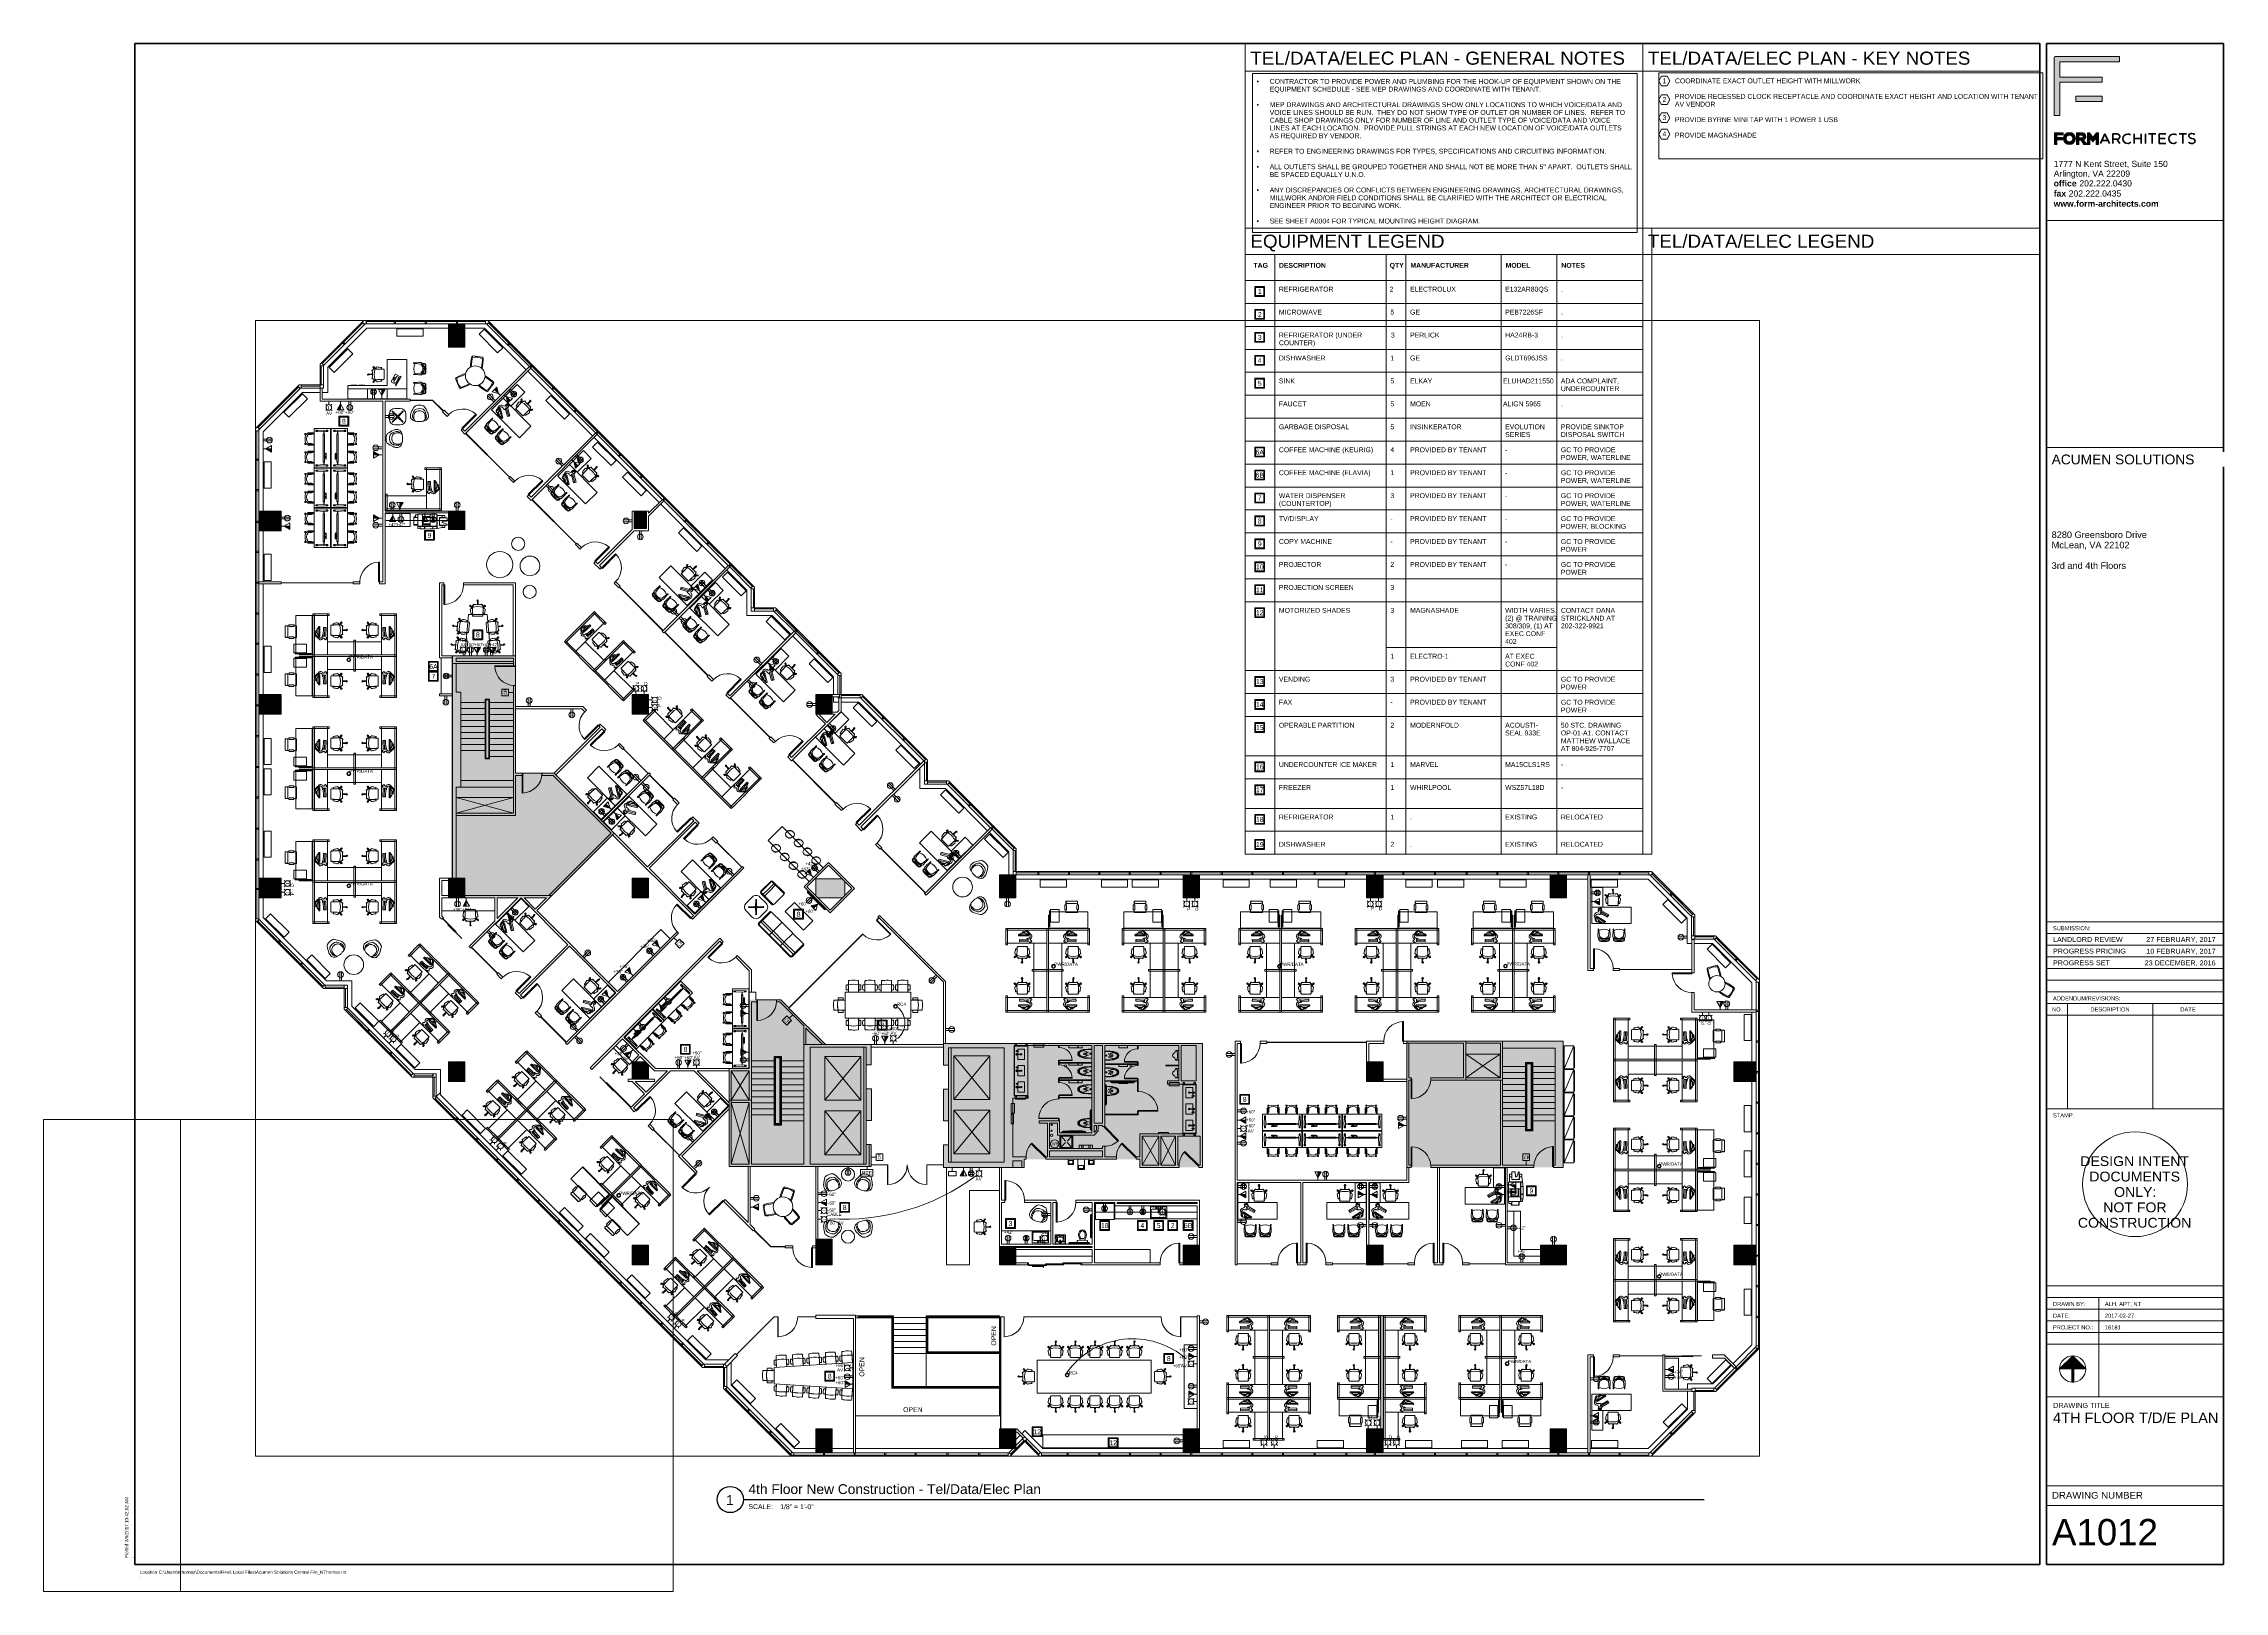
# Paper-space layout 'Layout1' of a CAD drawing. Header units: inches. Extents: x 0 to 41.6, y 0 to 29.5.
# The model-space entities are those that its viewports show. They can reach past a viewport. Long polylines and large blocks are cut down to what shows.
import ezdxf

# ---------------------------------------------------------------- set-up
doc = ezdxf.new("R2010")
doc.units = ezdxf.units.IN
doc.header["$MEASUREMENT"] = 0
doc.linetypes.add('Dash', pattern=[0.25, 0.125, -0.125])
doc.linetypes.add('Overhead', pattern=[0.15625, 0.09375, -0.0625])
for name, color, linetype, lineweight in [('4th Floor Revit Background_dwg', 8, 'Continuous', 9), ('8309_BB$0$BB_COL_FILL', 7, 'Continuous', 9), ('8309_BB$0$BB_DOOR', 7, 'Continuous', 9), ('8309_BB$0$BB_WIN', 7, 'Continuous', 9), ('8309_BB$0$BB_WIN_SILL', 7, 'Continuous', 9), ('A-ANNO-NOTE', 131, 'Continuous', 20), ('A-DETL', 90, 'Continuous', 9), ('A-DETL-GENF', 92, 'Continuous', 9), ('A-DETL-MEDM', 33, 'Continuous', 20), ('A-DETL-THIN', 151, 'Continuous', 9), ('A-DOOR', 31, 'Continuous', 9), ('A-DOOR-FRAM', 31, 'Continuous', 9), ('A-EXIST-CORE', 7, 'Continuous', 9), ('A-EXIST-DOOR', 7, 'Continuous', 9), ('A-EXIST-GLAZ', 7, 'Continuous', 9), ('A-EXIST-WALL-INT', 7, 'Continuous', 9), ('A-FLOR', 192, 'Continuous', 13), ('A-FLOR-OVHD', 1, 'Overhead', 9), ('A-FLOR-TOIL-ACCS', 7, 'Continuous', 9), ('A-FLOR-TPTN', 7, 'Continuous', 9), ('A-FLOR-WDWK', 7, 'Continuous', 9), ('A-WALL', 113, 'Continuous', 50), ('A-WALL-PATT', 111, 'Continuous', 13), ('E-COMM-IDEN', 2, 'Continuous', 9), ('E-ELEC-FIXT-IDEN', 2, 'Continuous', 9), ('G-ANNO-TEXT', 231, 'Continuous', 9), ('G-ANNO-TTLB', 6, 'Continuous', 9), ('G-ANNO-TTLB-MEDM', 33, 'Continuous', 20), ('G-ANNO-TTLB-THIN', 151, 'Continuous', 9), ('G-ANNO-TTLB-WIDE', 214, 'Continuous', 50), ('I-FURN', 30, 'Continuous', 9), ('I-FURN-HDLN', 30, 'Continuous', 9), ('I-WALL', 2, 'Continuous', 9), ('M-EXIST-HEAT', 7, 'Continuous', 9), ('P-EXIST-FIXT', 7, 'Continuous', 9), ('P-FIXT', 7, 'Continuous', 9), ('P-SANR-FIXT', 6, 'Continuous', 9), ('Q-CASE', 31, 'Continuous', 9), ('Q-SPCQ', 91, 'Continuous', 9), ('S-STRS', 31, 'Continuous', 9)]:
    doc.layers.add(name, color=color, linetype=linetype, lineweight=lineweight)
doc.layers.add('G-ANNO-NPLT', color=191, linetype='Continuous', plot=False)
doc.styles.add('Arial', font='arial.ttf', dxfattribs={"width": 0.666667, "height": 6})
doc.styles.add('Arial_1', font='arial.ttf', dxfattribs={"height": 9})
doc.styles.add('Arial_10', font='arial.ttf', dxfattribs={"height": 0.117188})
doc.styles.add('Arial_11', font='arial.ttf', dxfattribs={"height": 0.5})
doc.styles.add('Arial_12', font='arial.ttf', dxfattribs={"height": 0.199219})
doc.styles.add('Arial_13', font='arial.ttf', dxfattribs={"height": 0.1875})
doc.styles.add('Arial_14', font='arial.ttf', dxfattribs={"height": 0.125})
doc.styles.add('Arial_15', font='arial.ttf', dxfattribs={"width": 1.025, "height": 0.25})
doc.styles.add('Arial_2', font='arial.ttf', dxfattribs={"height": 0.09375})
doc.styles.add('Arial_3', font='arial.ttf', dxfattribs={"width": 0.85, "height": 6})
doc.styles.add('Arial_4', font='arial.ttf', dxfattribs={"height": 7.125})
doc.styles.add('Arial_5', font='arial.ttf', dxfattribs={"height": 0.078125})
doc.styles.add('Arial_6', font='arial.ttf', dxfattribs={"width": 1.05, "height": 0.09375})
doc.styles.add('Arial_7', font='arial.ttf', dxfattribs={"width": 1.025, "height": 0.1875})
doc.styles.add('Arial_8', font='arial.ttf', dxfattribs={"width": 1.05, "height": 0.125})
doc.styles.add('Arial_9', font='arial.ttf', dxfattribs={"height": 0.0625})
doc.styles.add('Arial_B', font='arialbd.ttf', dxfattribs={"height": 9})
doc.styles.add('Arial_B_1', font='arialbd.ttf', dxfattribs={"height": 0.117188})
doc.styles.add('Swis721 Lt BT', font='swissl.ttf', dxfattribs={"height": 0.001})
doc.styles.add('Tahoma', font='tahoma.ttf', dxfattribs={"height": 6})
doc.styles.add('Tahoma_1', font='tahoma.ttf', dxfattribs={"width": 0.85, "height": 6})

# ---------------------------------------------------------------- blocks, each defined once
blk = doc.blocks.new('FORM E1 30 x 42 - Typical Sheet-710929-4TH FLOOR T_D_E PLAN')
at = {"layer": 'A-ANNO-NOTE', "lineweight": 9}
h = blk.add_hatch(color=256, dxfattribs=at)
h.paths.add_polyline_path([(39.235, 28.412), (38.735, 28.412), (38.735, 28.511), (39.235, 28.511)], flags=0)
edge = h.paths.add_edge_path(flags=0)
edge.add_line((39.57, 29.268), (39.57, 29.167))
edge.add_line((39.57, 29.167), (38.43, 29.167))
edge.add_line((38.43, 29.167), (38.43, 28.874))
edge.add_line((38.43, 28.874), (39.235, 28.874))
edge.add_line((39.235, 28.874), (39.235, 28.775))
edge.add_line((39.235, 28.775), (38.43, 28.775))
edge.add_line((38.43, 28.775), (38.43, 28.14))
edge.add_line((38.43, 28.14), (38.32, 28.14))
edge.add_line((38.32, 28.14), (38.32, 29.244))
edge.add_arc((38.344, 29.244), 0.0239, 90, 180, ccw=False)
edge.add_line((38.344, 29.268), (39.57, 29.268))
for points in [[(38.375, 27.678), (38.375, 27.592), (38.327, 27.592), (38.327, 27.814), (38.494, 27.814), (38.494, 27.771), (38.375, 27.771), (38.375, 27.721), (38.481, 27.721), (38.481, 27.678)], [(39.06, 27.721), (39.127, 27.813), (39.166, 27.813), (39.166, 27.592), (39.121, 27.592), (39.121, 27.714), (39.061, 27.641), (39.002, 27.714), (39.002, 27.592), (38.957, 27.592), (38.957, 27.813), (38.995, 27.813)]]:
    blk.add_hatch(color=256, dxfattribs=at).paths.add_polyline_path(points, flags=0)
h = blk.add_hatch(color=256, dxfattribs=at)
edge = h.paths.add_edge_path(flags=0)
edge.add_arc((38.613, 27.704), 0.0705, 180, 360)
edge.add_arc((38.613, 27.704), 0.0705, 0, 180)
edge = h.paths.add_edge_path(flags=0)
edge.add_arc((38.613, 27.704), 0.114, 0, 180)
edge.add_arc((38.613, 27.704), 0.114, 180, 360)
h = blk.add_hatch(color=256, dxfattribs=at)
edge = h.paths.add_edge_path(flags=0)
edge.add_arc((38.854, 27.74), 0.0259, 270, 450)
edge.add_line((38.854, 27.766), (38.795, 27.766))
edge.add_line((38.795, 27.766), (38.795, 27.714))
edge.add_line((38.795, 27.714), (38.854, 27.714))
edge = h.paths.add_edge_path(flags=0)
edge.add_arc((38.852, 27.742), 0.0742, -63.8252, 74.0243, ccw=False)
edge.add_line((38.884, 27.675), (38.951, 27.592))
edge.add_line((38.951, 27.592), (38.889, 27.592))
edge.add_line((38.889, 27.592), (38.835, 27.67))
edge.add_line((38.835, 27.67), (38.795, 27.67))
edge.add_line((38.795, 27.67), (38.795, 27.592))
edge.add_line((38.795, 27.592), (38.746, 27.592))
edge.add_line((38.746, 27.592), (38.746, 27.813))
edge.add_line((38.746, 27.813), (38.872, 27.813))
at = {"layer": 'G-ANNO-TTLB'}
h = blk.add_hatch(color=256, dxfattribs=at)
edge = h.paths.add_edge_path(flags=0)
edge.add_line((38.677, 4.491), (38.927, 4.241))
edge.add_line((38.927, 4.241), (38.697, 4.241))
edge.add_line((38.697, 4.241), (38.697, 3.992))
edge.add_arc((38.677, 4.241), 0.25, 265.5358, 274.4642, ccw=False)
edge.add_line((38.658, 3.992), (38.658, 4.241))
edge.add_line((38.658, 4.241), (38.427, 4.241))
edge.add_line((38.427, 4.241), (38.677, 4.491))
at = {"layer": 'A-ANNO-NOTE'}
for p, q in [((38.427, 4.241), (38.677, 4.491)), ((38.677, 4.491), (38.427, 4.241)), ((38.927, 4.241), (38.427, 4.241)), ((38.427, 4.241), (38.658, 4.241)), ((38.658, 4.241), (38.658, 3.992)), ((38.658, 4.241), (38.658, 3.992)), ((38.927, 4.241), (38.677, 4.491)), ((38.927, 4.241), (38.677, 4.491)), ((38.697, 4.241), (38.697, 3.992)), ((38.697, 3.992), (38.697, 4.241)), ((38.697, 4.241), (38.927, 4.241))]:
    blk.add_line(p, q, dxfattribs=at)
blk.add_circle((38.677, 4.241), 0.25, dxfattribs=at)
blk.add_arc((38.677, 4.241), 0.25, 265.5358, 274.4642, dxfattribs=at)
blk.add_arc((38.677, 4.241), 0.25, 265.5358, 274.4642, dxfattribs=at)
at = {"layer": 'G-ANNO-TTLB'}
for p, q in [((38.32, 29.244), (38.32, 28.14)), ((39.57, 29.268), (38.344, 29.268)), ((38.43, 28.874), (38.43, 29.167)), ((38.43, 29.167), (39.57, 29.167)), ((39.57, 29.167), (39.57, 29.268)), ((39.235, 28.874), (38.43, 28.874)), ((38.43, 28.14), (38.43, 28.775)), ((38.43, 28.775), (39.235, 28.775)), ((39.235, 28.775), (39.235, 28.874)), ((39.235, 28.511), (38.735, 28.511)), ((38.735, 28.511), (38.735, 28.412)), ((38.735, 28.412), (39.235, 28.412)), ((39.235, 28.412), (39.235, 28.511)), ((38.32, 28.14), (38.43, 28.14)), ((38.494, 27.814), (38.327, 27.814)), ((38.327, 27.814), (38.327, 27.592)), ((38.327, 27.592), (38.375, 27.592)), ((38.375, 27.721), (38.375, 27.771)), ((38.375, 27.771), (38.494, 27.771)), ((38.481, 27.721), (38.375, 27.721)), ((38.375, 27.678), (38.481, 27.678)), ((38.375, 27.592), (38.375, 27.678)), ((38.481, 27.678), (38.481, 27.721)), ((38.494, 27.771), (38.494, 27.814)), ((38.872, 27.813), (38.746, 27.813)), ((38.746, 27.813), (38.746, 27.592)), ((38.746, 27.592), (38.795, 27.592)), ((38.795, 27.714), (38.795, 27.766)), ((38.795, 27.766), (38.854, 27.766)), ((38.854, 27.714), (38.795, 27.714)), ((38.795, 27.592), (38.795, 27.67)), ((38.795, 27.67), (38.835, 27.67)), ((38.835, 27.67), (38.889, 27.592)), ((38.951, 27.592), (38.884, 27.675)), ((38.889, 27.592), (38.951, 27.592)), ((38.995, 27.813), (38.957, 27.813)), ((38.957, 27.813), (38.957, 27.592)), ((38.957, 27.592), (39.002, 27.592)), ((39.06, 27.721), (38.995, 27.813)), ((39.002, 27.592), (39.002, 27.714)), ((39.002, 27.714), (39.061, 27.641)), ((39.127, 27.813), (39.06, 27.721)), ((39.061, 27.641), (39.121, 27.714)), ((39.121, 27.714), (39.121, 27.592)), ((39.121, 27.592), (39.166, 27.592)), ((39.166, 27.813), (39.127, 27.813)), ((39.166, 27.592), (39.166, 27.813))]:
    blk.add_line(p, q, dxfattribs=at)
at = {"layer": 'G-ANNO-TTLB', "lineweight": 70}
for p, q in [((39.289, 27.79), (39.204, 27.608)), ((39.35, 27.668), (39.232, 27.668)), ((39.289, 27.79), (39.38, 27.609)), ((39.44, 27.79), (39.524, 27.79)), ((39.44, 27.609), (39.44, 27.79)), ((39.44, 27.69), (39.516, 27.69)), ((39.516, 27.69), (39.575, 27.609)), ((39.849, 27.79), (39.849, 27.609)), ((39.849, 27.705), (39.982, 27.705)), ((39.982, 27.79), (39.982, 27.609)), ((40.061, 27.79), (40.061, 27.609)), ((40.263, 27.79), (40.124, 27.79)), ((40.193, 27.79), (40.193, 27.609)), ((40.326, 27.79), (40.45, 27.79)), ((40.326, 27.79), (40.326, 27.609)), ((40.326, 27.705), (40.438, 27.705)), ((40.326, 27.609), (40.45, 27.609)), ((40.845, 27.79), (40.706, 27.79)), ((40.775, 27.79), (40.775, 27.609))]:
    blk.add_line(p, q, dxfattribs=at)
at = {"layer": 'G-ANNO-TTLB'}
for centre, radius, start, end in [((38.344, 29.244), 0.0239, 90, 180), ((38.613, 27.704), 0.114, 0, 180), ((38.613, 27.704), 0.114, 180, 0), ((38.613, 27.704), 0.0705, 0, 180), ((38.613, 27.704), 0.0705, 180, 0), ((38.854, 27.74), 0.0259, 270, 90), ((38.852, 27.742), 0.0742, 296.1748, 74.0243)]:
    blk.add_arc(centre, radius, start, end, dxfattribs=at)
at = {"layer": 'G-ANNO-TTLB', "lineweight": 70}
for centre, radius, start, end in [((39.524, 27.74), 0.0501, 261.4304, 90), ((39.724, 27.699), 0.0905, 90, 270), ((39.724, 27.699), 0.0905, 51.4628, 90), ((39.724, 27.691), 0.0819, 270, 318), ((40.596, 27.699), 0.0905, 90, 270), ((40.596, 27.699), 0.0905, 51.4628, 90), ((40.596, 27.691), 0.0819, 270, 318), ((40.952, 27.703), 0.0959, 226.4492, 268.7721), ((40.948, 27.703), 0.0959, 55.5053, 88.7721)]:
    blk.add_arc(centre, radius, start, end, dxfattribs=at)
for points in [[(40.95, 27.799), (40.897, 27.805), (40.844, 27.738), (40.942, 27.705)], [(40.95, 27.607), (41.007, 27.61), (41.05, 27.69), (40.942, 27.705)]]:
    blk.add_open_spline(points, degree=3, dxfattribs=at)
at = {"layer": 'G-ANNO-TTLB-MEDM'}
for p, q in [((38.177, 26.139), (41.552, 26.139)), ((38.177, 26.139), (41.552, 26.139)), ((38.177, 21.81), (41.552, 21.81)), ((38.177, 12.769), (41.552, 12.769)), ((38.177, 12.547), (41.552, 12.547)), ((38.177, 12.324), (41.552, 12.324)), ((38.177, 12.101), (41.552, 12.101)), ((38.177, 11.878), (41.552, 11.878)), ((38.177, 11.655), (41.552, 11.655)), ((38.177, 11.432), (41.552, 11.432)), ((38.177, 11.209), (41.552, 11.209)), ((38.177, 10.986), (41.552, 10.986)), ((41.552, 9.203), (38.177, 9.203)), ((41.552, 2.014), (38.177, 2.014)), ((41.552, 1.639), (38.177, 1.639))]:
    blk.add_line(p, q, dxfattribs=at)
at = {"layer": 'G-ANNO-TTLB-THIN'}
for p, q in [((38.576, 9.203), (38.576, 11.209)), ((40.206, 9.203), (40.206, 11.209)), ((38.177, 5.828), (41.552, 5.828)), ((38.177, 5.605), (41.552, 5.605)), ((39.177, 5.605), (39.177, 3.713)), ((38.177, 5.382), (41.552, 5.382)), ((38.177, 5.159), (41.552, 5.159)), ((38.177, 4.936), (41.552, 4.936)), ((38.177, 4.713), (41.552, 4.713)), ((38.177, 3.713), (41.552, 3.713))]:
    blk.add_line(p, q, dxfattribs=at)
blk.add_circle((39.865, 7.765), 1, dxfattribs=at)
at = {"layer": 'G-ANNO-TTLB-WIDE'}
for p, q in [((38.052, 29.514), (1.74, 29.514)), ((1.74, 29.514), (1.74, 0.514)), ((38.052, 0.514), (38.052, 29.514)), ((38.177, 29.514), (41.552, 29.514)), ((38.177, 29.514), (38.177, 0.514)), ((38.177, 29.514), (41.552, 29.514)), ((41.552, 29.514), (41.552, 0.514)), ((1.74, 0.514), (38.052, 0.514)), ((38.177, 0.514), (41.552, 0.514))]:
    blk.add_line(p, q, dxfattribs=at)
blk.add_circle((38.613, 27.704), 0.0705, dxfattribs=at)
at = {"layer": 'G-ANNO-TTLB', "attachment_point": 1}
for s, insert, char_height, width, style in [('Arlington, VA 22209', (38.314, 27.093), 0.11719, 1.78265, 'Arial_10'), ('1777 N Kent Street, Suite 150', (38.314, 27.278), 0.11719, 2.66135, 'Arial_10'), ('fax ', (38.314, 26.714), 0.1172, 0.34592, 'Arial_B_1'), ('office', (38.314, 26.907), 0.1172, 0.53782, 'Arial_B_1'), ('202.222.0435', (38.6, 26.714), 0.11719, 1.2221, 'Arial_10'), (' 202.222.0430', (38.758, 26.907), 0.11719, 1.27765, 'Arial_10'), ('www.form-architects.com', (38.314, 26.52), 0.11719, 2.47702, 'Arial_B_1'), ('SUBMISSION:', (38.3, 12.685), 0.07812, 0.87112, 'Arial_5'), ('ADDENDUM/REVISIONS:', (38.3, 11.347), 0.07812, 1.5655, 'Arial_5'), ('NO.', (38.283, 11.137), 0.0781, 0.23735, 'Arial_5'), ('DESCRIPTION', (39.014, 11.137), 0.07812, 0.91152, 'Arial_5'), ('DATE', (40.728, 11.137), 0.0781, 0.35602, 'Arial_5'), ('STAMP:', (38.3, 9.118), 0.0781, 0.4949, 'Arial_5'), ('DESIGN INTENT', (38.82, 8.298), 0.1875, 2.54413, 'Arial_7'), ('DOCUMENTS ', (38.993, 8.004), 0.1875, 2.21543, 'Arial_7'), ('ONLY:', (39.465, 7.71), 0.1875, 0.9809, 'Arial_7'), ('CONSTRUCTION', (38.775, 7.123), 0.1875, 2.65542, 'Arial_7'), ('NOT FOR', (39.258, 7.416), 0.1875, 1.483, 'Arial_7'), ('DRAWN BY:', (38.3, 5.52), 0.0781, 0.76002, 'Arial_5'), ('DATE:', (38.3, 5.297), 0.0781, 0.3939, 'Arial_5'), ('PROJECT NO.:', (38.3, 5.074), 0.07812, 0.93677, 'Arial_5'), ('DRAWING TITLE', (38.304, 3.594), 0.09375, 1.31237, 'Arial_6'), ('DRAWING NUMBER', (38.282, 1.895), 0.125, 2.08919, 'Arial_8'), ('Location', (1.834, 0.399), 0.0625, 0.4141, 'Arial_9'), (':', (1.834, 0.297), 0.0625, 0.0303, 'Arial_9')]:
    blk.add_mtext(s, dxfattribs=dict(at, insert=insert, char_height=char_height, width=width, style=style))
at = {"layer": 'G-ANNO-TTLB', "char_height": 0.0625, "attachment_point": 1, "rotation": 90, "style": 'Arial_9'}
for s, insert, width in [('Plotted', (1.55, 0.636), 0.34087), (':', (1.652, 0.636), 0.0303)]:
    blk.add_mtext(s, dxfattribs=dict(at, insert=insert, width=width))
blk = doc.blocks.new('Viewport - Default-43798-4TH FLOOR T_D_E PLAN')
at = {"layer": 'G-ANNO-TTLB', "lineweight": 30}
blk.add_circle((-0.25, 0), 0.25, dxfattribs=at)
at = {"layer": 'G-ANNO-TTLB', "insert": (0.097, -0.089), "char_height": 0.0937, "width": 0.5656, "attachment_point": 1, "style": 'Arial_2'}
blk.add_mtext('SCALE:', dxfattribs=at)
blk = doc.blocks.new('Single-Glass - No Frame - 36_ x 108_-2852479-4th Floor New Construction - Tel_Data_Elec Plan')
at = {"layer": 'A-DOOR', "color": 250, "lineweight": 20}
for p, q in [((17.5, 0.25), (17.5, 36.313)), ((18, 36.313), (17.5, 36.313)), ((18, 0.25), (18, 36.313)), ((18, 0.25), (17.5, 0.25))]:
    blk.add_line(p, q, dxfattribs=at)
at = {"layer": 'A-DOOR'}
blk.add_arc((18, 0.25), 36.067, 90.7943, 180, dxfattribs=at)
blk = doc.blocks.new('Single-Glass - No Frame - 36_ x 108_-2852480-4th Floor New Construction - Tel_Data_Elec Plan')
at = {"layer": 'A-DOOR', "color": 250, "lineweight": 20}
for p, q in [((17.5, -0.25), (17.5, -36.313)), ((18, -0.25), (17.5, -0.25)), ((18, -0.25), (18, -36.313)), ((18, -36.313), (17.5, -36.313))]:
    blk.add_line(p, q, dxfattribs=at)
at = {"layer": 'A-DOOR'}
blk.add_arc((18, -0.25), 36.067, 180, 269.2057, dxfattribs=at)
blk = doc.blocks.new('Counter Top _No Backsplash_ - Standard Counter Top-1529861-4th Floor New Construction - Tel_Data_Elec Plan')
at = {"layer": 'Q-CASE', "lineweight": 13}
for p, q in [((-47.262, 0), (-47.262, -24)), ((69.488, 0), (69.488, -24)), ((-47.262, -24), (69.488, -24))]:
    blk.add_line(p, q, dxfattribs=at)
blk = doc.blocks.new('Table - Rect - Adjustable Size - Table - Rect - Adjustable Size-3016151-4th Floor New Construction - Tel_Data_Elec Plan')
at = {"layer": 'I-FURN'}
for p, q in [((184.703, 48), (-24, 48)), ((-24, 48), (-24, -12)), ((184.703, -12), (184.703, 48)), ((-24, -12), (184.703, -12))]:
    blk.add_line(p, q, dxfattribs=at)
blk = doc.blocks.new('Counter Top - L Shaped _No Backsplash_ - Standard Counter Top-2632531-4th Floor New Construction - Tel_Data_Elec Plan')
at = {"layer": 'Q-CASE', "lineweight": 13}
for p, q in [((-47.262, 0), (-47.262, 96.509)), ((-5.262, 96.509), (-5.262, 42)), ((-5.262, 42), (131.225, 42)), ((131.225, 42), (131.225, 0)), ((131.225, 0), (-47.262, 0))]:
    blk.add_line(p, q, dxfattribs=at)
blk = doc.blocks.new('Chairs - Task Chair-553613-4th Floor New Construction - Tel_Data_Elec Plan')
at = {"layer": 'I-FURN'}
for p, q in [((-9.068, 17.737), (-9.34, 13.955)), ((-8.612, 17.866), (-9.068, 17.737)), ((8.612, 17.866), (-8.612, 17.866)), ((9.068, 17.737), (8.612, 17.866)), ((9.34, 13.955), (9.068, 17.737)), ((-9.502, 17.284), (-9.502, 15.709)), ((-9.345, 17.284), (-9.502, 17.284)), ((-9.345, 15.709), (-9.345, 17.284)), ((9.345, 15.709), (9.345, 17.284)), ((9.345, 17.284), (9.502, 17.284)), ((9.502, 17.284), (9.502, 15.709)), ((-9.502, 15.709), (-9.345, 15.709)), ((9.502, 15.709), (9.345, 15.709)), ((-11.943, 2.675), (-11.932, 3.822)), ((11.943, 2.675), (11.932, 3.822)), ((-9.922, 2.445), (-9.93, 3.441)), ((9.922, 2.445), (9.93, 3.441)), ((-11.505, 1.834), (-11.501, 3.093)), ((-11.465, 1.074), (-11.465, 3.042)), ((-11.009, 3.008), (-11.009, 1.074)), ((-10.975, 1.81), (-10.996, 3.046)), ((-10.55, 2.673), (-10.559, 3.182)), ((10.55, 2.673), (10.559, 3.182)), ((10.975, 1.81), (10.996, 3.046)), ((11.009, 3.008), (11.009, 1.074)), ((11.465, 1.074), (11.465, 3.042)), ((11.505, 1.834), (11.501, 3.093)), ((-10.565, 2.339), (-10.55, 2.673)), ((10.565, 2.339), (10.55, 2.673)), ((-11.847, 2.193), (-11.874, 0.383)), ((-10.674, 2.108), (-10.686, 1.354)), ((10.674, 2.108), (10.686, 1.354)), ((11.847, 2.193), (11.874, 0.383)), ((-11.804, 1.339), (-11.465, 1.343)), ((-11.793, 0.412), (-11.804, 1.339)), ((-11.009, 1.349), (-10.471, 1.356)), ((11.009, 1.349), (10.471, 1.356)), ((11.804, 1.339), (11.465, 1.343)), ((11.793, 0.412), (11.804, 1.339)), ((-11.009, 1.074), (-11.465, 1.074)), ((11.009, 1.074), (11.465, 1.074)), ((-11.873, 0.459), (-13.229, -0.013)), ((11.873, 0.459), (13.229, -0.013)), ((-10.499, 0.412), (-11.793, 0.412)), ((-10.279, 0.175), (-10.26, 0.134)), ((-10.26, 0.134), (-7.712, -3.752)), ((10.26, 0.134), (7.712, -3.752)), ((10.279, 0.175), (10.26, 0.134)), ((10.499, 0.412), (11.793, 0.412)), ((13.447, -0.109), (13.821, 0.107)), ((14.093, 0.034), (15.153, -1.802)), ((-14.214, -0.638), (-13.749, -0.369)), ((-11.097, -0.66), (-11.704, -0.042)), ((-9.904, -0.41), (-10.816, -0.701)), ((9.904, -0.41), (10.816, -0.701)), ((11.097, -0.66), (11.704, -0.042)), ((14.141, -0.049), (14.175, -0.029)), ((14.175, -0.029), (15.14, -1.7)), ((-11.249, -0.505), (-12.907, -1.005)), ((-12.177, -0.785), (-11.59, -1.802)), ((-12.139, -0.773), (-11.604, -1.7)), ((11.249, -0.505), (12.907, -1.005)), ((-13.227, -2.747), (-14.286, -0.912)), ((-14.273, -1.013), (-14.239, -0.993)), ((-13.309, -2.684), (-14.273, -1.013)), ((13.517, -2.747), (12.457, -0.911)), ((12.47, -1.013), (12.505, -0.993)), ((13.435, -2.684), (12.47, -1.013)), ((-11.664, -2.075), (-12.954, -2.82)), ((-11.604, -1.7), (-11.638, -1.719)), ((15.08, -2.075), (13.79, -2.82)), ((15.14, -1.7), (15.106, -1.719)), ((-13.275, -2.664), (-13.309, -2.684)), ((13.469, -2.664), (13.435, -2.684)), ((-0.659, -3.463), (-0.521, -10.003)), ((0.659, -3.463), (0.521, -10.003)), ((-7.712, -3.752), (-7.193, -4.168)), ((7.712, -3.752), (7.193, -4.168)), ((-0.51, -10.161), (0.449, -9.608)), ((0.722, -9.682), (1.781, -11.517)), ((0.769, -9.764), (0.803, -9.744)), ((0.803, -9.744), (1.768, -11.415)), ((-0.841, -10.353), (-0.51, -10.161)), ((0.145, -12.462), (-0.915, -10.626)), ((-0.901, -10.728), (-0.867, -10.709)), ((0.063, -12.399), (-0.901, -10.728)), ((1.768, -11.415), (1.734, -11.434)), ((1.708, -11.79), (0.419, -12.535)), ((0.097, -12.379), (0.063, -12.399))]:
    blk.add_line(p, q, dxfattribs=at)
for centre, radius, start, end in [((-8.783, 17.462), 0.589, 197.5488, 234.8938), ((8.783, 17.462), 0.589, 305.1062, 342.4512), ((-8.783, 15.532), 0.589, 134.4881, 162.4512), ((8.783, 15.532), 0.589, 17.5488, 45.5119), ((-11.479, 12.916), 0.859, 67.1573, 168.4211), ((255.741, -8.01), 265.989, 175.26326, 176.22984), ((-255.741, -8.01), 265.989, 3.77016, 4.73674), ((11.479, 12.916), 0.859, 12.1424, 112.8427), ((-15.076, 4.353), 10.148, 60.0767, 67.2087), ((15.076, 4.353), 10.148, 112.7913, 119.9233), ((160.085, -23.115), 176.166, 168.14069, 170.67836), ((-10.321, 12.615), 0.615, 1.1809, 60.0767), ((10.321, 12.615), 0.615, 119.9233, 178.8191), ((-160.085, -23.115), 176.166, 9.32164, 11.86206), ((-165.251, 9.421), 155.578, 357.95267, 1.18088), ((165.251, 9.421), 155.578, 178.81912, 182.04733), ((-13.015, 5.302), 0.749, 170.9769, 238.6662), ((13.015, 5.302), 0.749, 301.5732, 9.0231), ((1.295, 28.696), 28.173, 238.5497, 244.6019), ((-1.295, 28.696), 28.173, 295.3981, 301.4567), ((-10.482, 3.888), 0.711, 244.5158, 357.9527), ((10.482, 3.888), 0.711, 182.0473, 295.4842), ((-11.205, 3.536), 0.533, 236.2491, 293.0328), ((-11.204, 3.468), 0.5, 238.5326, 292.9427), ((11.205, 3.536), 0.533, 246.9672, 303.7509), ((11.204, 3.468), 0.5, 247.0573, 301.4674), ((-11.059, 2.601), 0.887, 175.1633, 239.8143), ((11.059, 2.601), 0.887, 300.1857, 4.8367), ((-11.491, 2.633), 0.971, 302.0505, 342.3775), ((-8.089, 2.532), 1.836, 182.7113, 213.401), ((8.089, 2.532), 1.836, 326.599, 357.2887), ((11.491, 2.633), 0.971, 197.6225, 237.9495), ((-9.553, 0.849), 1.042, 126.1361, 211.8602), ((0, 31.415), 31.415, 251.1164, 288.8836), ((9.553, 0.849), 1.042, 328.1398, 53.8639), ((-11.281, 0.374), 0.593, 179.0883, 275.9781), ((-11.356, 0.427), 0.657, 282.0358, 358.6793), ((-11.695, 0.077), 1.251, 349.0811, 13.6231), ((-13.769, -4.393), 5.755, 42.5052, 54.6291), ((13.769, -4.393), 5.755, 125.3709, 137.4948), ((11.695, 0.077), 1.251, 166.3769, 190.9189), ((11.356, 0.427), 0.657, 181.3207, 257.9642), ((11.281, 0.374), 0.593, 264.0219, 0.9117), ((13.92, -0.066), 0.2, 30, 119.888), ((-13.372, -0.608), 0.445, 153.9362, 242.1792), ((-13.249, -0.668), 0.583, 123.4497, 153.9089), ((-12.726, -1.456), 1.528, 109.2073, 123.5114), ((-11.376, -0.005), 0.922, 323.5318, 350.3393), ((11.376, -0.005), 0.922, 189.6607, 216.4682), ((12.726, -1.456), 1.528, 56.4124, 70.7927), ((13.249, -0.668), 0.583, 26.0911, 56.3507), ((13.372, -0.608), 0.445, 297.8208, 26.0638), ((-14.114, -0.811), 0.2, 120, 210.2094), ((-10.915, -0.393), 0.323, 235.5284, 330.3379), ((-5.737, 3.533), 5.538, 226.82, 238.9813), ((5.737, 3.533), 5.538, 301.0187, 313.18), ((10.915, -0.393), 0.323, 209.6621, 304.4716), ((-13.308, -0.487), 0.583, 242.1792, 272.5752), ((-13.348, 0.458), 1.528, 272.498, 286.7927), ((-23.818, -2.158), 15.257, 1.4313, 3.5527), ((23.818, -2.158), 15.257, 176.4473, 178.5687), ((12.63, -0.811), 0.2, 195.1327, 209.8705), ((13.348, 0.458), 1.528, 253.2073, 267.502), ((13.308, -0.487), 0.583, 267.4248, 297.8208), ((-11.764, -1.902), 0.2, 299.8879, 30), ((-6.32, -1.356), 2.285, 190.6082, 225.4023), ((6.32, -1.356), 2.285, 314.5977, 349.3918), ((14.98, -1.902), 0.2, 299.832, 30), ((-13.054, -2.647), 0.2, 210, 300), ((13.69, -2.647), 0.2, 210, 300), ((-6.196, -0.69), 2.872, 232.9914, 264.295), ((6.196, -0.69), 2.872, 275.705, 307.0086), ((-7.347, -3.061), 1.118, 277.9248, 334.3781), ((0, -248.578), 245.116, 88.48484, 91.51516), ((7.347, -3.061), 1.118, 205.6219, 262.0752), ((0.548, -9.781), 0.2, 95.235, 119.8607), ((0.548, -9.781), 0.2, 29.8466, 95.235), ((-0.742, -10.526), 0.2, 119.8643, 210), ((1.006, -9.971), 1.528, 181.2073, 195.5495), ((0.096, -10.225), 0.583, 195.5495, 225.746), ((-0.096, -10.225), 0.583, 314.254, 344.4505), ((-1.006, -9.971), 1.528, 344.4505, 358.7927), ((0, -10.323), 0.445, 225.7229, 314.2771), ((1.608, -11.617), 0.2, 300, 30), ((0.318, -12.362), 0.2, 210, 300.1357)]:
    blk.add_arc(centre, radius, start, end, dxfattribs=at)
blk = doc.blocks.new('Counter Top _No Backsplash_ - Standard Counter Top-2804795-4th Floor New Construction - Tel_Data_Elec Plan')
at = {"layer": 'Q-CASE', "lineweight": 13}
for p, q in [((209.463, 0), (-47.262, 0)), ((-47.262, 0), (-47.262, -24)), ((209.463, 0), (209.463, -24)), ((-47.262, -24), (209.463, -24))]:
    blk.add_line(p, q, dxfattribs=at)
blk = doc.blocks.new('Single-Flush - 36_ x 96_-1532445-4th Floor New Construction - Tel_Data_Elec Plan')
at = {"layer": 'A-DOOR', "color": 250, "lineweight": 20}
for p, q in [((16.25, 2), (16.25, 38.024)), ((18, 38.024), (16.25, 38.024)), ((18, 2), (18, 38.024)), ((18, 2), (16.25, 2))]:
    blk.add_line(p, q, dxfattribs=at)
at = {"layer": 'A-DOOR'}
blk.add_arc((18, 2), 36.067, 92.7812, 180, dxfattribs=at)
blk = doc.blocks.new('Single-Flush - 36_ x 96_-1525938-4th Floor New Construction - Tel_Data_Elec Plan')
at = {"layer": 'A-DOOR', "color": 250, "lineweight": 20}
for p, q in [((16.25, -2), (16.25, -38.024)), ((18, -2), (16.25, -2)), ((18, -2), (18, -38.024)), ((18, -38.024), (16.25, -38.024))]:
    blk.add_line(p, q, dxfattribs=at)
at = {"layer": 'A-DOOR'}
blk.add_arc((18, -2), 36.067, 180, 267.2188, dxfattribs=at)
blk = doc.blocks.new('Office Desk Groups - Office Desk 1-562618-4th Floor New Construction - Tel_Data_Elec Plan')
at = {"layer": 'I-FURN'}
for p, q in [((-36, 36), (-36, 0)), ((-16, 36), (-36, 36)), ((-16, 0), (-16, 36)), ((1.229, 32.531), (2.519, 33.276)), ((2.793, 33.203), (3.852, 31.367)), ((2.84, 33.121), (2.874, 33.14)), ((2.874, 33.14), (3.839, 31.47)), ((2.216, 30.423), (1.156, 32.258)), ((1.17, 32.156), (1.204, 32.176)), ((2.134, 30.485), (1.17, 32.156)), ((3.839, 31.47), (3.805, 31.45)), ((3.447, 30.903), (2.489, 30.349)), ((3.779, 31.094), (3.447, 30.903)), ((2.168, 30.505), (2.134, 30.485)), ((2.278, 24.205), (2.416, 30.745)), ((3.597, 24.205), (3.459, 30.745)), ((-4.774, 24.493), (-4.256, 24.909)), ((10.649, 24.493), (10.131, 24.909)), ((-7.323, 20.607), (-4.774, 24.493)), ((13.198, 20.607), (10.649, 24.493)), ((-12.142, 22.817), (-10.852, 23.561)), ((-10.579, 23.488), (-9.519, 21.652)), ((-10.532, 23.406), (-10.497, 23.425)), ((-10.497, 23.425), (-9.533, 21.755)), ((14.601, 22.817), (15.891, 23.561)), ((16.164, 23.488), (17.224, 21.653)), ((16.212, 23.406), (16.246, 23.425)), ((16.246, 23.425), (17.211, 21.755)), ((-11.156, 20.707), (-12.216, 22.543)), ((-12.202, 22.441), (-12.168, 22.461)), ((15.115, 21.526), (14.528, 22.543)), ((14.541, 22.441), (14.575, 22.461)), ((-11.238, 20.77), (-12.202, 22.441)), ((15.076, 21.515), (14.541, 22.441)), ((-8.312, 21.246), (-9.969, 21.746)), ((-9.533, 21.755), (-9.567, 21.735)), ((14.187, 21.246), (15.844, 21.746)), ((17.211, 21.755), (17.177, 21.735)), ((-8.16, 21.401), (-8.766, 20.783)), ((-6.966, 21.151), (-7.878, 21.442)), ((12.841, 21.151), (13.753, 21.442)), ((14.035, 21.401), (14.641, 20.783)), ((17.151, 21.379), (16.686, 21.111)), ((-11.204, 20.79), (-11.238, 20.77)), ((-10.509, 20.85), (-10.883, 20.634)), ((-8.935, 20.282), (-10.292, 20.755)), ((-7.342, 20.566), (-7.323, 20.607)), ((13.217, 20.566), (13.198, 20.607)), ((14.81, 20.282), (16.167, 20.755)), ((-8.91, 18.548), (-8.936, 20.358)), ((-8.855, 20.33), (-8.867, 19.403)), ((-7.561, 20.33), (-8.855, 20.33)), ((13.436, 20.33), (14.73, 20.33)), ((14.73, 20.33), (14.742, 19.403)), ((14.785, 18.548), (14.811, 20.358)), ((-8.527, 19.667), (-8.527, 17.699)), ((-8.072, 19.667), (-8.527, 19.667)), ((-8.072, 17.733), (-8.072, 19.667)), ((13.947, 19.667), (14.402, 19.667)), ((13.947, 17.733), (13.947, 19.667)), ((14.402, 19.667), (14.402, 17.699)), ((-8.867, 19.403), (-8.527, 19.398)), ((-8.072, 19.392), (-7.533, 19.385)), ((-7.736, 18.633), (-7.748, 19.388)), ((13.947, 19.392), (13.408, 19.385)), ((13.611, 18.633), (13.623, 19.388)), ((14.742, 19.403), (14.402, 19.398)), ((-8.568, 18.908), (-8.563, 17.648)), ((-8.038, 18.931), (-8.059, 17.696)), ((13.913, 18.931), (13.934, 17.696)), ((14.443, 18.908), (14.438, 17.648)), ((-7.628, 18.402), (-7.612, 18.069)), ((-6.985, 18.297), (-6.992, 17.3)), ((12.86, 18.297), (12.867, 17.3)), ((13.503, 18.402), (13.487, 18.069)), ((-9.006, 18.066), (-8.994, 16.92)), ((-7.612, 18.069), (-7.621, 17.56)), ((13.487, 18.069), (13.496, 17.56)), ((14.881, 18.066), (14.869, 16.92)), ((-6.402, 6.787), (-6.13, 3.005)), ((12.005, 3.005), (12.277, 6.787)), ((-6.565, 5.032), (-6.407, 5.032)), ((-6.565, 3.457), (-6.565, 5.032)), ((-6.407, 5.032), (-6.407, 3.457)), ((12.282, 5.032), (12.282, 3.457)), ((12.44, 5.032), (12.282, 5.032)), ((12.44, 3.457), (12.44, 5.032)), ((-6.407, 3.457), (-6.565, 3.457)), ((12.282, 3.457), (12.44, 3.457)), ((-6.13, 3.005), (-5.674, 2.875)), ((11.549, 2.875), (12.005, 3.005)), ((-5.674, 2.875), (11.549, 2.875)), ((-36, 0), (-16, 0)), ((-36, 0), (-36, -30)), ((36, 0), (-36, 0)), ((36, -30), (36, 0)), ((-23.755, -2.078), (-18.721, -0.7)), ((-18.721, -0.7), (-17.45, -5.341)), ((-19.458, -2.224), (-21.401, -1.922)), ((-22.484, -6.719), (-23.755, -2.078)), ((-21.461, -3.799), (-19.503, -3.621)), ((-17.45, -5.341), (-22.484, -6.719)), ((-20.864, -10.104), (-18.533, -6.067)), ((-18.533, -6.067), (-4.669, -14.071)), ((-5.33, -16.345), (-20.072, -7.939)), ((-6.999, -18.108), (-20.864, -10.104)), ((-4.669, -14.071), (-6.999, -18.108)), ((-26.026, -16.732), (-27.077, -18.434)), ((-10.603, -26.256), (-26.026, -16.732)), ((-27.077, -18.434), (-11.654, -27.958)), ((-26.799, -19.456), (-26.419, -18.84)), ((-26.419, -18.84), (-24.296, -23.676)), ((-23.627, -21.415), (-26.799, -19.456)), ((-24.296, -23.676), (-17.587, -27.82)), ((-12.693, -28.167), (-15.865, -26.208)), ((-11.654, -27.958), (-10.603, -26.256)), ((-17.587, -27.82), (-12.312, -27.551)), ((-12.312, -27.551), (-12.693, -28.167)), ((-36, -30), (36, -30)), ((-23.236, -40.303), (-23.095, -42.998)), ((-3.843, -40.303), (-3.983, -42.998)), ((4.139, -40.303), (4.28, -42.998)), ((23.532, -40.303), (23.392, -42.998)), ((-24.359, -40.361), (-24.187, -43.673)), ((-2.72, -40.361), (-2.892, -43.673)), ((3.016, -40.361), (3.188, -43.673)), ((24.655, -40.361), (24.483, -43.673)), ((-23.127, -42.396), (-21.877, -53.04)), ((-3.952, -42.396), (-5.202, -53.04)), ((4.248, -42.396), (5.498, -53.04)), ((23.423, -42.396), (22.173, -53.04)), ((-23.558, -55.251), (-23.31, -60.035)), ((-3.52, -55.251), (-3.769, -60.035)), ((3.817, -55.251), (4.065, -60.035)), ((23.855, -55.251), (23.606, -60.035)), ((-22.399, -55.889), (-22.213, -59.453)), ((-4.68, -55.889), (-4.865, -59.453)), ((4.976, -55.889), (5.162, -59.453)), ((22.695, -55.889), (22.51, -59.453))]:
    blk.add_line(p, q, dxfattribs=at)
for centre, radius, start, end in [((2.619, 33.103), 0.2, 30, 120.1357), ((1.329, 32.358), 0.2, 120, 210), ((3.033, 30.966), 0.583, 134.254, 164.4505), ((2.938, 31.064), 0.445, 45.7229, 134.2771), ((2.842, 30.966), 0.583, 15.5495, 45.746), ((3.679, 31.267), 0.2, 299.8643, 30), ((3.944, 30.713), 1.528, 164.4505, 178.7927), ((1.931, 30.713), 1.528, 1.2073, 15.5495), ((2.389, 30.523), 0.2, 209.8466, 275.235), ((2.389, 30.523), 0.2, 275.235, 299.8607), ((-4.41, 23.802), 1.118, 25.6219, 82.0752), ((10.285, 23.802), 1.118, 97.9248, 154.3781), ((-3.258, 21.431), 2.872, 95.705, 127.0086), ((2.938, 269.319), 245.116, 268.48484, 271.51516), ((9.133, 21.431), 2.872, 52.9914, 84.295), ((-3.382, 22.098), 2.285, 134.5977, 169.3918), ((9.257, 22.098), 2.285, 10.6082, 45.4023), ((-10.752, 23.388), 0.2, 30, 120), ((15.991, 23.388), 0.2, 30, 120), ((-12.043, 22.643), 0.2, 119.832, 210), ((-20.881, 22.899), 15.257, 356.4473, 358.5687), ((26.756, 22.899), 15.257, 181.4313, 183.5527), ((14.701, 22.643), 0.2, 119.8879, 210), ((-10.434, 21.349), 0.445, 117.8208, 206.0638), ((-10.37, 21.228), 0.583, 87.4248, 117.8208), ((-10.411, 20.284), 1.528, 73.2073, 87.502), ((-9.693, 21.552), 0.2, 15.1327, 29.8705), ((-2.8, 17.208), 5.538, 121.0187, 133.18), ((8.675, 17.208), 5.538, 46.82, 58.9813), ((16.286, 20.284), 1.528, 92.498, 106.7927), ((16.245, 21.228), 0.583, 62.1792, 92.5752), ((16.309, 21.349), 0.445, 333.9362, 62.1792), ((17.051, 21.552), 0.2, 300, 30.2094), ((-7.977, 21.135), 0.323, 29.6621, 124.4716), ((-8.438, 20.746), 0.922, 9.6607, 36.4682), ((-10.832, 25.135), 5.755, 305.3709, 317.4948), ((16.707, 25.135), 5.755, 222.5052, 234.6291), ((14.313, 20.746), 0.922, 143.5318, 170.3393), ((13.852, 21.135), 0.323, 55.5284, 150.3379), ((-10.311, 21.41), 0.583, 206.0911, 236.3507), ((-9.789, 22.198), 1.528, 236.4124, 250.7927), ((-8.343, 20.368), 0.593, 84.0219, 180.9117), ((-8.419, 20.315), 0.657, 1.3207, 77.9642), ((-8.757, 20.664), 1.251, 346.3769, 10.9189), ((14.632, 20.664), 1.251, 169.0811, 193.6231), ((14.294, 20.315), 0.657, 102.0358, 178.6793), ((14.218, 20.368), 0.593, 359.0883, 95.9781), ((15.664, 22.198), 1.528, 289.2073, 303.5114), ((16.186, 21.41), 0.583, 303.4497, 333.9089), ((-10.983, 20.807), 0.2, 210, 299.888), ((-6.616, 19.892), 1.042, 148.1398, 233.8639), ((2.938, -10.674), 31.415, 71.1164, 108.8836), ((12.491, 19.892), 1.042, 306.1361, 31.8602), ((-5.151, 18.21), 1.836, 146.599, 177.2887), ((11.026, 18.21), 1.836, 2.7113, 33.401), ((-8.122, 18.141), 0.887, 120.1857, 184.8367), ((-8.553, 18.109), 0.971, 17.6225, 57.9495), ((14.428, 18.109), 0.971, 122.0505, 162.3775), ((13.997, 18.141), 0.887, 355.1633, 59.8143), ((4.233, -7.955), 28.173, 115.3981, 121.4567), ((-8.267, 17.205), 0.533, 66.9672, 123.7509), ((-8.267, 17.273), 0.5, 67.0573, 121.4674), ((-7.545, 16.853), 0.711, 2.0473, 115.4842), ((13.42, 16.853), 0.711, 64.5158, 177.9527), ((1.642, -7.955), 28.173, 58.5497, 64.6019), ((14.142, 17.205), 0.533, 56.2491, 113.0328), ((14.142, 17.273), 0.5, 58.5326, 112.9427), ((-162.314, 11.32), 155.578, 358.81912, 2.04733), ((168.189, 11.32), 155.578, 177.95267, 181.18088), ((-10.077, 15.439), 0.749, 121.5732, 189.0231), ((15.952, 15.439), 0.749, 350.9769, 58.6662), ((163.022, 43.857), 176.166, 189.32164, 191.86206), ((-157.147, 43.857), 176.166, 348.14069, 350.67836), ((258.678, 28.751), 265.989, 183.77016, 184.73674), ((-252.803, 28.751), 265.989, 355.26326, 356.22984), ((-7.383, 8.127), 0.615, 299.9233, 358.8191), ((13.258, 8.127), 0.615, 181.1809, 240.0767), ((-8.541, 7.825), 0.859, 192.1424, 292.8427), ((-12.138, 16.389), 10.148, 292.7913, 299.9233), ((18.013, 16.389), 10.148, 240.0767, 247.2087), ((14.416, 7.825), 0.859, 247.1573, 348.4211), ((-5.846, 5.21), 0.589, 197.5488, 225.5119), ((11.721, 5.21), 0.589, 314.4881, 342.4512), ((-5.846, 3.28), 0.589, 125.1062, 162.4512), ((11.721, 3.28), 0.589, 17.5488, 54.8938), ((-20.733, -2.883), 1.17, 124.8247, 231.514), ((-19.405, -2.925), 0.703, 261.9725, 94.3662), ((-20.942, -25.748), 2.885, 148.3037, 328.3037), ((-20.942, -25.748), 0.885, 148.3037, 328.3037), ((-23.797, -40.332), 0.562, 2.9778, 182.9778), ((-3.281, -40.332), 0.562, 357.0222, 177.0222), ((3.578, -40.332), 0.562, 2.9778, 182.9778), ((24.094, -40.332), 0.563, 357.0222, 177.0222), ((-13.539, -59.54), 19.111, 60.1223, 119.8777), ((13.836, -59.54), 19.111, 60.1223, 119.8777), ((-23.693, -42.448), 0.572, 355.8841, 161.2764), ((-3.392, -42.441), 0.567, 14.9433, 184.8841), ((3.682, -42.448), 0.572, 355.8841, 161.2764), ((23.983, -42.441), 0.567, 14.9433, 184.8841), ((47.432, -51.82), 72.08, 173.51028, 182.16727), ((-74.511, -51.82), 72.08, 357.83273, 6.48972), ((74.807, -51.82), 72.08, 173.51028, 182.16727), ((-47.136, -51.82), 72.08, 357.83273, 6.48972), ((-21.752, -53.026), 0.125, 186.4009, 220.1387), ((-13.528, -46.09), 10.884, 220.1387, 269.938), ((-13.551, -46.09), 10.884, 270.062, 319.8613), ((-5.326, -53.026), 0.125, 319.8613, 353.5991), ((5.623, -53.026), 0.125, 186.4009, 220.1387), ((13.847, -46.09), 10.884, 220.1387, 269.938), ((13.824, -46.09), 10.884, 270.062, 319.8613), ((22.049, -53.026), 0.125, 319.8613, 353.5991), ((-24.474, -54.523), 0.125, 190.6864, 235.967), ((-13.337, -38.032), 20.025, 235.967, 269.4206), ((-13.742, -38.032), 20.025, 270.5794, 304.033), ((-2.604, -54.523), 0.125, 304.033, 349.3136), ((2.901, -54.523), 0.125, 190.6864, 235.967), ((14.038, -38.032), 20.025, 235.967, 269.4206), ((13.633, -38.032), 20.025, 270.5794, 304.033), ((24.771, -54.523), 0.125, 304.033, 349.3136), ((-13.404, -48.428), 11.686, 219.6744, 269.3381), ((-13.674, -48.428), 11.686, 270.6619, 320.3256), ((13.971, -48.428), 11.686, 219.6744, 269.3381), ((13.701, -48.428), 11.686, 270.6619, 320.3256), ((-20.216, -59.349), 2, 182.9778, 264.2191), ((-6.863, -59.349), 2, 275.7809, 357.0222), ((7.159, -59.349), 2, 182.9778, 264.2191), ((20.512, -59.349), 2, 275.7809, 357.0222), ((-20.813, -59.905), 2.5, 182.9778, 264.2145), ((-6.266, -59.905), 2.5, 275.7855, 357.0222), ((6.562, -59.905), 2.5, 182.9778, 264.2145), ((21.109, -59.905), 2.5, 275.7855, 357.0222), ((-13.445, 7.533), 69.224, 264.21912, 269.92188), ((-13.634, 7.533), 69.224, 270.07812, 275.78088), ((13.93, 7.533), 69.224, 264.21912, 269.92188), ((13.741, 7.533), 69.224, 270.07812, 275.78088), ((-13.445, 12.815), 75.593, 264.21454, 269.92847), ((-13.634, 12.815), 75.593, 270.07153, 275.78546), ((13.93, 12.815), 75.593, 264.21454, 269.92847), ((13.741, 12.815), 75.593, 270.07153, 275.78546)]:
    blk.add_arc(centre, radius, start, end, dxfattribs=at)
for points, knots in [([(-21.43, -26.486), (-30.107, -26.697), (-29.355, -19.531), (-32.641, -14.289), (-28.662, -9.554), (-21.772, -8.982), (-25.67, -2.676), (-23.017, -2.749), (-21.902, -2.845)], [0, 0, 0, 0, 4.203758, 11.310205, 15.301003, 21.109862, 25.639067, 29.008441, 29.008441, 29.008441, 29.008441]), ([(-21.43, -26.486), (-21.7, -26.489), (-22.238, -26.499), (-23.045, -26.519), (-23.852, -26.546), (-24.525, -26.574), (-25.063, -26.6), (-25.467, -26.622), (-25.869, -26.646), (-26.204, -26.666), (-26.473, -26.684), (-26.675, -26.698), (-26.878, -26.713), (-27.08, -26.727), (-27.248, -26.736), (-27.379, -26.739), (-27.478, -26.741), (-27.579, -26.741), (-27.665, -26.742), (-27.737, -26.742), (-27.79, -26.738), (-27.83, -26.727), (-27.856, -26.714), (-27.869, -26.704), (-27.886, -26.689), (-27.908, -26.662), (-27.921, -26.632), (-27.926, -26.611), (-27.928, -26.597), (-27.928, -26.572), (-27.922, -26.537), (-27.908, -26.496), (-27.884, -26.44), (-27.857, -26.373), (-27.828, -26.293), (-27.801, -26.213), (-27.774, -26.133), (-27.749, -26.051), (-27.725, -25.968), (-27.696, -25.857), (-27.656, -25.661), (-27.627, -25.377), (-27.628, -25.034), (-27.649, -24.691), (-27.684, -24.351), (-27.744, -23.898), (-27.836, -23.335), (-27.961, -22.661), (-28.093, -21.989), (-28.233, -21.282), (-28.377, -20.54), (-28.517, -19.76), (-28.639, -18.977), (-28.732, -18.19), (-28.78, -17.398), (-28.754, -16.341), (-28.565, -15.264), (-28.117, -14.24), (-27.598, -13.527), (-27.023, -13.066), (-26.497, -12.81), (-25.938, -12.636), (-25.205, -12.577), (-24.043, -12.698), (-22.988, -12.947), (-22.001, -13.09), (-21.485, -13.119), (-21.072, -13.096), (-20.661, -13.042), (-20.159, -12.918), (-19.578, -12.698), (-18.835, -12.335), (-18.308, -12.006), (-17.964, -11.778)], [0, 0, 0, 0, 0.067284, 0.134569, 0.201853, 0.269138, 0.30278, 0.336422, 0.370065, 0.403707, 0.420528, 0.437349, 0.45417, 0.470991, 0.487812, 0.496223, 0.504633, 0.513044, 0.521455, 0.52566, 0.529865, 0.53407, 0.536173, 0.537224, 0.538276, 0.541842, 0.545408, 0.546299, 0.547191, 0.548974, 0.55254, 0.556106, 0.559673, 0.566805, 0.573937, 0.581069, 0.588202, 0.595334, 0.602466, 0.609598, 0.623863, 0.652392, 0.680921, 0.70945, 0.737979, 0.766508, 0.823567, 0.880625, 0.937683, 0.994741, 1.060748, 1.126755, 1.192761, 1.258768, 1.324774, 1.390781, 1.522794, 1.595685, 1.668576, 1.741467, 1.777913, 1.814358, 1.887249, 1.96014, 2.105922, 2.157559, 2.209196, 2.235015, 2.260833, 2.312471, 2.364108, 2.415745, 2.519019, 2.519019, 2.519019, 2.519019])]:
    blk.add_open_spline(points, degree=3, knots=knots, dxfattribs=at)
blk = doc.blocks.new('Office Desk Groups - Office Desk 1-1537641-4th Floor New Construction - Tel_Data_Elec Plan')
at = {"layer": 'I-FURN'}
for p, q in [((-23.558, 55.251), (-23.31, 60.035)), ((-3.52, 55.251), (-3.769, 60.035)), ((3.817, 55.251), (4.065, 60.035)), ((23.855, 55.251), (23.606, 60.035)), ((-22.399, 55.889), (-22.213, 59.453)), ((-4.68, 55.889), (-4.865, 59.453)), ((4.976, 55.889), (5.162, 59.453)), ((22.695, 55.889), (22.51, 59.453)), ((-23.127, 42.396), (-21.877, 53.04)), ((-3.952, 42.396), (-5.202, 53.04)), ((4.248, 42.396), (5.498, 53.04)), ((23.423, 42.396), (22.173, 53.04)), ((-24.359, 40.361), (-24.187, 43.673)), ((-2.72, 40.361), (-2.892, 43.673)), ((3.016, 40.361), (3.188, 43.673)), ((24.655, 40.361), (24.483, 43.673)), ((-23.236, 40.303), (-23.095, 42.998)), ((-3.843, 40.303), (-3.983, 42.998)), ((4.139, 40.303), (4.28, 42.998)), ((23.532, 40.303), (23.392, 42.998)), ((-36, 0), (-36, 30)), ((-36, 30), (36, 30)), ((36, 30), (36, 0)), ((-27.077, 18.434), (-11.654, 27.958)), ((-12.693, 28.167), (-15.865, 26.208)), ((-12.312, 27.551), (-12.693, 28.167)), ((-11.654, 27.958), (-10.603, 26.256)), ((-24.296, 23.676), (-17.587, 27.82)), ((-17.587, 27.82), (-12.312, 27.551)), ((-10.603, 26.256), (-26.026, 16.732)), ((-26.419, 18.84), (-24.296, 23.676)), ((-23.627, 21.415), (-26.799, 19.456)), ((-26.799, 19.456), (-26.419, 18.84)), ((-26.026, 16.732), (-27.077, 18.434)), ((-6.999, 18.108), (-20.864, 10.104)), ((-4.669, 14.071), (-6.999, 18.108)), ((-5.33, 16.345), (-20.072, 7.939)), ((-18.533, 6.067), (-4.669, 14.071)), ((-20.864, 10.104), (-18.533, 6.067)), ((-22.484, 6.719), (-23.755, 2.078)), ((-17.45, 5.341), (-22.484, 6.719)), ((-18.721, 0.7), (-17.45, 5.341)), ((-21.461, 3.799), (-19.503, 3.621)), ((-23.755, 2.078), (-18.721, 0.7)), ((-19.458, 2.224), (-21.401, 1.922)), ((-36, -36), (-36, 0)), ((-36, 0), (-16, 0)), ((36, 0), (-36, 0)), ((-16, 0), (-16, -36)), ((-6.13, -3.005), (-5.674, -2.875)), ((-5.674, -2.875), (11.549, -2.875)), ((11.549, -2.875), (12.005, -3.005)), ((-6.402, -6.787), (-6.13, -3.005)), ((12.005, -3.005), (12.277, -6.787)), ((-6.565, -3.457), (-6.565, -5.032)), ((-6.407, -3.457), (-6.565, -3.457)), ((-6.407, -5.032), (-6.407, -3.457)), ((12.282, -5.032), (12.282, -3.457)), ((12.282, -3.457), (12.44, -3.457)), ((12.44, -3.457), (12.44, -5.032)), ((-6.565, -5.032), (-6.407, -5.032)), ((12.44, -5.032), (12.282, -5.032)), ((-9.006, -18.066), (-8.994, -16.92)), ((14.881, -18.066), (14.869, -16.92)), ((-6.985, -18.297), (-6.992, -17.3)), ((12.86, -18.297), (12.867, -17.3)), ((-8.568, -18.908), (-8.563, -17.648)), ((-8.527, -19.667), (-8.527, -17.699)), ((-8.072, -17.733), (-8.072, -19.667)), ((-8.038, -18.931), (-8.059, -17.696)), ((-7.612, -18.069), (-7.621, -17.56)), ((13.487, -18.069), (13.496, -17.56)), ((13.913, -18.931), (13.934, -17.696)), ((13.947, -17.733), (13.947, -19.667)), ((14.402, -19.667), (14.402, -17.699)), ((14.443, -18.908), (14.438, -17.648)), ((-7.628, -18.402), (-7.612, -18.069)), ((13.503, -18.402), (13.487, -18.069)), ((-8.91, -18.548), (-8.936, -20.358)), ((-7.736, -18.633), (-7.748, -19.388)), ((13.611, -18.633), (13.623, -19.388)), ((14.785, -18.548), (14.811, -20.358)), ((-8.867, -19.403), (-8.527, -19.398)), ((-8.855, -20.33), (-8.867, -19.403)), ((-8.072, -19.392), (-7.533, -19.385)), ((13.947, -19.392), (13.408, -19.385)), ((14.742, -19.403), (14.402, -19.398)), ((14.73, -20.33), (14.742, -19.403)), ((-8.072, -19.667), (-8.527, -19.667)), ((13.947, -19.667), (14.402, -19.667)), ((-8.935, -20.282), (-10.292, -20.755)), ((-7.561, -20.33), (-8.855, -20.33)), ((13.436, -20.33), (14.73, -20.33)), ((14.81, -20.282), (16.167, -20.755)), ((-11.156, -20.707), (-12.216, -22.543)), ((-11.238, -20.77), (-12.202, -22.441)), ((-11.204, -20.79), (-11.238, -20.77)), ((-10.509, -20.85), (-10.883, -20.634)), ((-8.16, -21.401), (-8.766, -20.783)), ((-7.342, -20.566), (-7.323, -20.607)), ((-7.323, -20.607), (-4.774, -24.493)), ((13.198, -20.607), (10.649, -24.493)), ((13.217, -20.566), (13.198, -20.607)), ((14.035, -21.401), (14.641, -20.783)), ((-6.966, -21.151), (-7.878, -21.442)), ((12.841, -21.151), (13.753, -21.442)), ((17.151, -21.379), (16.686, -21.111)), ((-8.312, -21.246), (-9.969, -21.746)), ((14.187, -21.246), (15.844, -21.746)), ((15.115, -21.526), (14.528, -22.543)), ((15.076, -21.515), (14.541, -22.441)), ((-10.579, -23.488), (-9.519, -21.652)), ((-10.497, -23.425), (-9.533, -21.755)), ((-9.533, -21.755), (-9.567, -21.735)), ((16.164, -23.488), (17.224, -21.653)), ((16.246, -23.425), (17.211, -21.755)), ((17.211, -21.755), (17.177, -21.735)), ((-12.202, -22.441), (-12.168, -22.461)), ((14.541, -22.441), (14.575, -22.461)), ((-12.142, -22.817), (-10.852, -23.561)), ((14.601, -22.817), (15.891, -23.561)), ((-10.532, -23.406), (-10.497, -23.425)), ((16.212, -23.406), (16.246, -23.425)), ((-4.774, -24.493), (-4.256, -24.909)), ((2.278, -24.205), (2.416, -30.745)), ((3.597, -24.205), (3.459, -30.745)), ((10.649, -24.493), (10.131, -24.909)), ((2.216, -30.423), (1.156, -32.258)), ((2.134, -30.485), (1.17, -32.156)), ((2.168, -30.505), (2.134, -30.485)), ((3.447, -30.903), (2.489, -30.349)), ((3.779, -31.094), (3.447, -30.903)), ((2.793, -33.203), (3.852, -31.367)), ((2.874, -33.14), (3.839, -31.47)), ((3.839, -31.47), (3.805, -31.45)), ((1.17, -32.156), (1.204, -32.176)), ((1.229, -32.531), (2.519, -33.276)), ((2.84, -33.121), (2.874, -33.14)), ((-16, -36), (-36, -36))]:
    blk.add_line(p, q, dxfattribs=at)
for centre, radius, start, end in [((-13.445, -12.815), 75.593, 90.07153, 95.78546), ((-13.634, -12.815), 75.593, 84.21454, 89.92847), ((13.93, -12.815), 75.593, 90.07153, 95.78546), ((13.741, -12.815), 75.593, 84.21454, 89.92847), ((-20.813, 59.905), 2.5, 95.7855, 177.0222), ((-6.266, 59.905), 2.5, 2.9778, 84.2145), ((6.562, 59.905), 2.5, 95.7855, 177.0222), ((21.109, 59.905), 2.5, 2.9778, 84.2145), ((-13.445, -7.533), 69.224, 90.07812, 95.78088), ((-13.634, -7.533), 69.224, 84.21912, 89.92188), ((13.93, -7.533), 69.224, 90.07812, 95.78088), ((13.741, -7.533), 69.224, 84.21912, 89.92188), ((-20.216, 59.349), 2, 95.7809, 177.0222), ((-6.863, 59.349), 2, 2.9778, 84.2191), ((7.159, 59.349), 2, 95.7809, 177.0222), ((20.512, 59.349), 2, 2.9778, 84.2191), ((-13.404, 48.428), 11.686, 90.6619, 140.3256), ((-13.674, 48.428), 11.686, 39.6744, 89.3381), ((13.971, 48.428), 11.686, 90.6619, 140.3256), ((13.701, 48.428), 11.686, 39.6744, 89.3381), ((-13.337, 38.032), 20.025, 90.5794, 124.033), ((-13.742, 38.032), 20.025, 55.967, 89.4206), ((14.038, 38.032), 20.025, 90.5794, 124.033), ((13.633, 38.032), 20.025, 55.967, 89.4206), ((-13.528, 46.09), 10.884, 90.062, 139.8613), ((-13.551, 46.09), 10.884, 40.1387, 89.938), ((13.847, 46.09), 10.884, 90.062, 139.8613), ((13.824, 46.09), 10.884, 40.1387, 89.938), ((47.432, 51.82), 72.08, 177.83273, 186.48972), ((-24.474, 54.523), 0.125, 124.033, 169.3136), ((-74.511, 51.82), 72.08, 353.51028, 2.16727), ((-2.604, 54.523), 0.125, 10.6864, 55.967), ((74.807, 51.82), 72.08, 177.83273, 186.48972), ((2.901, 54.523), 0.125, 124.033, 169.3136), ((-47.136, 51.82), 72.08, 353.51028, 2.16727), ((24.771, 54.523), 0.125, 10.6864, 55.967), ((-21.752, 53.026), 0.125, 139.8613, 173.5991), ((-5.326, 53.026), 0.125, 6.4009, 40.1387), ((5.623, 53.026), 0.125, 139.8613, 173.5991), ((22.049, 53.026), 0.125, 6.4009, 40.1387), ((-13.539, 59.54), 19.111, 240.1223, 299.8777), ((13.836, 59.54), 19.111, 240.1223, 299.8777), ((-23.693, 42.448), 0.572, 198.7236, 4.1159), ((-3.392, 42.441), 0.567, 175.1159, 345.0567), ((3.682, 42.448), 0.572, 198.7236, 4.1159), ((23.983, 42.441), 0.567, 175.1159, 345.0567), ((-23.797, 40.332), 0.562, 177.0222, 357.0222), ((-3.281, 40.332), 0.562, 182.9778, 2.9778), ((3.578, 40.332), 0.562, 177.0222, 357.0222), ((24.094, 40.332), 0.563, 182.9778, 2.9778), ((-20.942, 25.748), 2.885, 31.6963, 211.6963), ((-20.942, 25.748), 0.885, 31.6963, 211.6963), ((-20.733, 2.883), 1.17, 128.486, 235.1753), ((-19.405, 2.925), 0.703, 265.6338, 98.0275), ((-5.846, -3.28), 0.589, 197.5488, 234.8938), ((11.721, -3.28), 0.589, 305.1062, 342.4512), ((-5.846, -5.21), 0.589, 134.4881, 162.4512), ((11.721, -5.21), 0.589, 17.5488, 45.5119), ((-8.541, -7.825), 0.859, 67.1573, 167.8576), ((-12.138, -16.389), 10.148, 60.0767, 67.2087), ((258.678, -28.751), 265.989, 175.26326, 176.22984), ((-252.803, -28.751), 265.989, 3.77016, 4.73674), ((18.013, -16.389), 10.148, 112.7913, 119.9233), ((14.416, -7.825), 0.859, 11.5789, 112.8427), ((163.022, -43.857), 176.166, 168.13794, 170.67836), ((-7.383, -8.127), 0.615, 1.1809, 60.0767), ((13.258, -8.127), 0.615, 119.9233, 178.8191), ((-157.147, -43.857), 176.166, 9.32164, 11.85931), ((-162.314, -11.32), 155.578, 357.95267, 1.18088), ((168.189, -11.32), 155.578, 178.81912, 182.04733), ((-10.077, -15.439), 0.749, 170.9769, 238.4268), ((15.952, -15.439), 0.749, 301.3338, 9.0231), ((4.233, 7.955), 28.173, 238.5433, 244.6019), ((1.642, 7.955), 28.173, 295.3981, 301.4503), ((-7.545, -16.853), 0.711, 244.5158, 357.9527), ((13.42, -16.853), 0.711, 182.0473, 295.4842), ((-8.267, -17.205), 0.533, 236.2491, 293.0328), ((-8.267, -17.273), 0.5, 238.5326, 292.9427), ((14.142, -17.205), 0.533, 246.9672, 303.7509), ((14.142, -17.273), 0.5, 247.0573, 301.4674), ((-8.122, -18.141), 0.887, 175.1633, 239.8143), ((13.997, -18.141), 0.887, 300.1857, 4.8367), ((-8.553, -18.109), 0.971, 302.0505, 342.3775), ((-5.151, -18.21), 1.836, 182.7113, 213.401), ((11.026, -18.21), 1.836, 326.599, 357.2887), ((14.428, -18.109), 0.971, 197.6225, 237.9495), ((-6.616, -19.892), 1.042, 126.1361, 211.8602), ((2.938, 10.674), 31.415, 251.1164, 288.8836), ((12.491, -19.892), 1.042, 328.1398, 53.8639), ((-8.343, -20.368), 0.593, 179.0883, 275.9781), ((-8.419, -20.315), 0.657, 282.0358, 358.6793), ((14.294, -20.315), 0.657, 181.3207, 257.9642), ((14.218, -20.368), 0.593, 264.0219, 0.9117), ((-10.983, -20.807), 0.2, 60.112, 150), ((-9.789, -22.198), 1.528, 109.2073, 123.5876), ((-8.757, -20.664), 1.251, 349.0811, 13.6231), ((-10.832, -25.135), 5.755, 42.5052, 54.6291), ((16.707, -25.135), 5.755, 125.3709, 137.4948), ((14.632, -20.664), 1.251, 166.3769, 190.9189), ((15.664, -22.198), 1.528, 56.4886, 70.7927), ((-10.434, -21.349), 0.445, 153.9362, 242.1792), ((-10.311, -21.41), 0.583, 123.6493, 153.9089), ((-8.438, -20.746), 0.922, 323.5318, 350.3393), ((14.313, -20.746), 0.922, 189.6607, 216.4682), ((16.186, -21.41), 0.583, 26.0911, 56.5503), ((16.309, -21.349), 0.445, 297.8208, 26.0638), ((-9.693, -21.552), 0.2, 330.1295, 344.8673), ((-7.977, -21.135), 0.323, 235.5284, 330.3379), ((-2.8, -17.208), 5.538, 226.82, 238.9813), ((8.675, -17.208), 5.538, 301.0187, 313.18), ((13.852, -21.135), 0.323, 209.6621, 304.4716), ((17.051, -21.552), 0.2, 329.7906, 60), ((-10.37, -21.228), 0.583, 242.1792, 272.5752), ((-10.411, -20.284), 1.528, 272.498, 286.7927), ((-20.881, -22.899), 15.257, 1.4313, 3.5527), ((26.756, -22.899), 15.257, 176.4473, 178.5687), ((16.286, -20.284), 1.528, 253.2073, 267.502), ((16.245, -21.228), 0.583, 267.4248, 297.8208), ((-12.043, -22.643), 0.2, 150, 240.168), ((-3.382, -22.098), 2.285, 190.6082, 225.4023), ((9.257, -22.098), 2.285, 314.5977, 349.3918), ((14.701, -22.643), 0.2, 150, 240.1121), ((-10.752, -23.388), 0.2, 240, 330), ((15.991, -23.388), 0.2, 240, 330), ((-3.258, -21.431), 2.872, 232.9914, 264.295), ((9.133, -21.431), 2.872, 275.705, 307.0086), ((-4.41, -23.802), 1.118, 277.9248, 334.3781), ((2.938, -269.319), 245.116, 88.48484, 91.51516), ((10.285, -23.802), 1.118, 205.6219, 262.0752), ((2.389, -30.523), 0.2, 84.765, 150.1534), ((2.389, -30.523), 0.2, 60.1393, 84.765), ((3.944, -30.713), 1.528, 181.2073, 195.5495), ((1.931, -30.713), 1.528, 344.4505, 358.7927), ((3.033, -30.966), 0.583, 195.5495, 225.746), ((2.842, -30.966), 0.583, 314.254, 344.4505), ((3.679, -31.267), 0.2, 330, 60.1357), ((2.938, -31.064), 0.445, 225.7229, 314.2771), ((1.329, -32.358), 0.2, 150, 240), ((2.619, -33.103), 0.2, 239.8643, 330)]:
    blk.add_arc(centre, radius, start, end, dxfattribs=at)
for points, knots in [([(-21.43, 26.486), (-30.107, 26.697), (-29.355, 19.531), (-32.641, 14.289), (-28.662, 9.554), (-21.772, 8.982), (-25.67, 2.676), (-23.017, 2.749), (-21.902, 2.845)], [0, 0, 0, 0, 4.203758, 11.310205, 15.301003, 21.109862, 25.639067, 29.008441, 29.008441, 29.008441, 29.008441]), ([(-21.43, 26.486), (-21.7, 26.489), (-22.238, 26.499), (-23.045, 26.519), (-23.852, 26.546), (-24.525, 26.574), (-25.063, 26.6), (-25.467, 26.622), (-25.869, 26.646), (-26.204, 26.666), (-26.473, 26.684), (-26.675, 26.698), (-26.878, 26.713), (-27.08, 26.727), (-27.248, 26.736), (-27.379, 26.739), (-27.478, 26.741), (-27.579, 26.741), (-27.665, 26.742), (-27.737, 26.742), (-27.79, 26.738), (-27.83, 26.727), (-27.856, 26.714), (-27.869, 26.704), (-27.886, 26.689), (-27.908, 26.662), (-27.921, 26.632), (-27.926, 26.611), (-27.928, 26.597), (-27.928, 26.572), (-27.922, 26.537), (-27.908, 26.496), (-27.884, 26.44), (-27.857, 26.373), (-27.828, 26.293), (-27.801, 26.213), (-27.774, 26.133), (-27.749, 26.051), (-27.725, 25.968), (-27.696, 25.857), (-27.656, 25.661), (-27.627, 25.377), (-27.628, 25.034), (-27.649, 24.691), (-27.684, 24.351), (-27.744, 23.898), (-27.836, 23.335), (-27.961, 22.661), (-28.093, 21.989), (-28.233, 21.282), (-28.377, 20.54), (-28.517, 19.76), (-28.639, 18.977), (-28.732, 18.19), (-28.78, 17.398), (-28.754, 16.341), (-28.565, 15.264), (-28.117, 14.24), (-27.598, 13.527), (-27.023, 13.066), (-26.497, 12.81), (-25.938, 12.636), (-25.205, 12.577), (-24.043, 12.698), (-22.988, 12.947), (-22.001, 13.09), (-21.485, 13.119), (-21.072, 13.096), (-20.661, 13.042), (-20.159, 12.918), (-19.578, 12.698), (-18.835, 12.335), (-18.308, 12.006), (-17.964, 11.778)], [0, 0, 0, 0, 0.067284, 0.134569, 0.201853, 0.269138, 0.30278, 0.336422, 0.370065, 0.403707, 0.420528, 0.437349, 0.45417, 0.470991, 0.487812, 0.496223, 0.504633, 0.513044, 0.521455, 0.52566, 0.529865, 0.53407, 0.536173, 0.537224, 0.538276, 0.541842, 0.545408, 0.546299, 0.547191, 0.548974, 0.55254, 0.556106, 0.559673, 0.566805, 0.573937, 0.581069, 0.588202, 0.595334, 0.602466, 0.609598, 0.623863, 0.652392, 0.680921, 0.70945, 0.737979, 0.766508, 0.823567, 0.880625, 0.937683, 0.994741, 1.060748, 1.126755, 1.192761, 1.258768, 1.324774, 1.390781, 1.522794, 1.595685, 1.668576, 1.741467, 1.777913, 1.814358, 1.887249, 1.96014, 2.105922, 2.157559, 2.209196, 2.235015, 2.260833, 2.312471, 2.364108, 2.415745, 2.519019, 2.519019, 2.519019, 2.519019])]:
    blk.add_open_spline(points, degree=3, knots=knots, dxfattribs=at)
blk = doc.blocks.new('Counter Top - L Shaped _No Backsplash_ - Standard Counter Top-2459917-4th Floor New Construction - Tel_Data_Elec Plan')
at = {"layer": 'Q-CASE', "lineweight": 13}
for p, q in [((-23.262, 0), (-47.262, 0)), ((-47.262, 0), (-47.262, -24)), ((47.225, 0), (-23.262, 0)), ((47.225, -12), (47.225, 0)), ((47.225, -24), (47.225, -12)), ((-47.262, -24), (-47.262, -60.579)), ((-23.262, -60.579), (-23.262, -24)), ((-23.262, -24), (47.225, -24)), ((-47.262, -60.579), (-35.262, -60.579)), ((-35.262, -60.579), (-23.262, -60.579))]:
    blk.add_line(p, q, dxfattribs=at)
blk = doc.blocks.new('Copiers _ Printers - Copier - 60x27-629827-4th Floor New Construction - Tel_Data_Elec Plan')
at = {"layer": 'I-FURN'}
for p, q in [((9.86, 11.5), (9.86, 15.919)), ((10.36, 11.5), (10.36, 15.919)), ((-4.64, 11.5), (-4.64, 15.674)), ((18.36, 11.5), (18.36, 15.449)), ((-21.89, 13.5), (-12.89, 15)), ((-12.89, 15), (-12.89, -9)), ((-12.14, 15), (-12.14, -11)), ((22.86, -11), (22.86, 15)), ((-26.89, 13.5), (-21.89, 13.5)), ((-26.89, 9.5), (-26.89, 13.5)), ((-21.89, 9.5), (-21.89, 13.5)), ((-12.14, 11.5), (22.86, 11.5)), ((-12.14, 11), (22.86, 11)), ((0, -11), (0, 11)), ((14.36, -11), (14.36, 11)), ((-21.89, 9.5), (-26.89, 9.5)), ((-16.89, 9.5), (-21.89, 9.5)), ((-16.89, -5), (-16.89, 9.5)), ((-30.89, 9), (-16.89, 9)), ((-30.89, 7.23), (-30.89, 9)), ((29.86, 9), (22.86, 9)), ((29.86, -6), (29.86, 9)), ((12.874, 8.091), (0, 8.091)), ((12.874, 6.591), (12.874, 8.091)), ((22.86, 8), (29.86, 8)), ((-21.915, 4.29), (-30.89, 7.23)), ((0, 6.591), (12.874, 6.591)), ((12.874, -5.334), (12.874, 6.591)), ((-21.915, 2.29), (-21.915, 4.29)), ((-30.89, 1.5), (-21.915, 2.29)), ((-30.89, -4.5), (-30.89, 1.5)), ((-16.89, -4.5), (-30.89, -4.5)), ((-26.89, -5), (-21.89, -5)), ((-26.89, -9), (-26.89, -5)), ((-21.89, -5), (-21.89, -9)), ((-21.89, -5), (-16.89, -5)), ((12.874, -5.334), (0, -5.334)), ((12.874, -6.834), (12.874, -5.334)), ((22.86, -5), (29.86, -5)), ((26.86, -6), (29.86, -6)), ((26.86, -10), (26.86, -6)), ((0, -6.834), (12.874, -6.834)), ((-21.89, -9), (-26.89, -9)), ((-12.89, -9), (-21.89, -9)), ((22.86, -10), (26.86, -10)), ((-12.14, -11), (22.86, -11))]:
    blk.add_line(p, q, dxfattribs=at)
blk.add_arc((5.36, -137.625), 153.625, 83.45902, 96.54098, dxfattribs=at)
blk = doc.blocks.new('Upper Cabinet - L Shaped - Standard Upper Cabinet-2458570-4th Floor New Construction - Tel_Data_Elec Plan')
at = {"layer": 'Q-CASE', "lineweight": 13}
for p, q in [((47.225, 0), (-47.262, 0)), ((-47.262, 0), (-47.262, -60.579))]:
    blk.add_line(p, q, dxfattribs=at)
at = {"layer": 'Q-CASE', "linetype": 'Overhead'}
for p, q in [((47.225, -12), (47.225, 0)), ((-35.262, -60.579), (-35.262, -12)), ((-35.262, -12), (47.225, -12)), ((-47.262, -60.579), (-35.262, -60.579))]:
    blk.add_line(p, q, dxfattribs=at)
blk = doc.blocks.new('Double-Glass - No Frame - 72_ x 84_-2852475-4th Floor New Construction - Tel_Data_Elec Plan')
at = {"layer": 'A-DOOR', "color": 250, "lineweight": 20}
for p, q in [((-36, -0.25), (-36, -36.25)), ((-36, -0.25), (-35.5, -0.25)), ((-35.5, -0.25), (-35.5, -36.25)), ((35.5, -0.25), (35.5, -36.247)), ((36, -0.25), (35.5, -0.25)), ((36, -0.25), (36, -36.25)), ((-36, -36.25), (-35.5, -36.25))]:
    blk.add_line(p, q, dxfattribs=at)
at = {"layer": 'A-DOOR'}
for centre, start, end in [((-36, -0.25), 270, 360), ((36, -0.25), 180, 270)]:
    blk.add_arc(centre, 36, start, end, dxfattribs=at)
blk = doc.blocks.new('Counter Top _No Backsplash_ - Standard Counter Top-2847822-4th Floor New Construction - Tel_Data_Elec Plan')
at = {"layer": 'Q-CASE', "lineweight": 13}
for p, q in [((-47.262, -4), (-47.262, -28)), ((-47.262, -28), (54.738, -28))]:
    blk.add_line(p, q, dxfattribs=at)
blk = doc.blocks.new('Counter Top _No Backsplash_ - Standard Counter Top-2510793-4th Floor New Construction - Tel_Data_Elec Plan')
at = {"layer": 'Q-CASE', "lineweight": 13}
for p, q in [((-45.762, 24.619), (-22.262, 24.619)), ((-22.262, 24.619), (42.738, 24.619)), ((42.738, 24.619), (44.238, 24.619)), ((-22.262, 0), (-45.762, 0)), ((42.738, 0), (-22.262, 0)), ((44.238, 0), (42.738, 0))]:
    blk.add_line(p, q, dxfattribs=at)
blk = doc.blocks.new('Chairs - Lounge 4-1530787-4th Floor New Construction - Tel_Data_Elec Plan')
at = {"layer": 'I-FURN'}
for p, q in [((-9.075, 12.695), (-8.329, 13.613)), ((-8.329, 13.613), (-8.304, 13.64))]:
    blk.add_line(p, q, dxfattribs=at)
for centre, radius, start, end in [((-1.919, -2.363), 17.394, 91.7126, 108.7189), ((0.278, -18.784), 33.917, 85.7201, 94.5955), ((1.793, -4.759), 19.823, 74.3507, 87.0626), ((6.23, 11.273), 3.188, 33.2008, 73.403), ((-3.588, 8.113), 7.162, 123.1196, 156.6784), ((-7.758, 4.792), 8.865, 93.5345, 146.3641), ((8.736, 10.404), 3.283, 73.941, 96.5482), ((1.355, 7.042), 9.642, 28.5332, 43.3872), ((6.487, 2.59), 11.414, 44.8938, 73.941), ((4.47, 9.06), 5.94, 8.5254, 41.8013), ((-6.262, 9.723), 4.093, 133.4342, 176.2842), ((5.743, 9.428), 4.647, 7.4718, 28.5332), ((6.217, 7.253), 16.794, 167.2889, 208.7331), ((32.028, 18.99), 19.347, 205.5505, 214.5287), ((-8.329, 5.987), 4.481, 116.744, 164.5224), ((-8.321, 5.991), 4.481, 116.8536, 164.5224), ((6.225, 7.257), 16.794, 170.6378, 208.7331), ((-9.125, 7.499), 19.63, 336.5015, 7.4526), ((8.676, 6.398), 4.008, 359.1867, 65.4868), ((8.668, 6.394), 4.008, 359.1867, 65.184), ((-6.507, 3.959), 10.368, 146.3641, 165.0102), ((-9.133, 7.495), 19.63, 336.5015, 7.1572), ((13.901, 6.519), 2.656, 358.0037, 34.5287), ((19.798, 7.825), 32.452, 181.134, 196.159), ((19.805, 7.829), 32.452, 181.134, 196.159), ((-0.263, 5.576), 16.294, 176.2539, 191.1217), ((-6.601, 6.611), 19.28, 344.9539, 359.1867), ((-6.594, 6.615), 19.28, 344.9539, 359.1867), ((-24.865, 7.87), 41.445, 351.5316, 358.0037), ((-130.413, -20.009), 116.347, 9.66383, 11.1217), ((10.432, 1.655), 5.698, 326.527, 1.1232), ((-13.037, 8.341), 25.944, 329.4122, 344.9539), ((-13.03, 8.345), 25.944, 329.4122, 344.9539), ((1.199, 4.91), 9.291, 284.9396, 325.6464), ((1.207, 4.914), 9.291, 284.9396, 325.6464), ((-13.416, -0.087), 2.334, 189.6638, 226.8297), ((-1.998, 3.637), 7.891, 214.3931, 257.4951), ((-1.99, 3.64), 7.891, 214.3931, 257.4951), ((3.77, 4.76), 16.275, 201.506, 219.1998), ((3.778, 4.764), 16.275, 201.506, 219.1998), ((-74.255, 42.412), 99.632, 326.56884, 333.85669), ((45.234, 25.801), 66.263, 204.60506, 215.60818), ((-0.057, 9.806), 14.345, 255.2645, 284.7469), ((-0.05, 9.81), 14.345, 255.2645, 284.7469), ((3.327, -1.332), 6.934, 288.9676, 329.4122), ((3.335, -1.329), 6.934, 288.9676, 329.4122), ((-5.918, -4.488), 3.103, 199.5624, 249.6471), ((-5.911, -4.484), 3.103, 199.5624, 249.6471), ((0.046, 11.592), 20.253, 249.6471, 285.8594), ((0.054, 11.595), 20.253, 249.6471, 285.8594), ((-5.774, -10.728), 3.525, 215.6082, 261.6126), ((5.771, -10.418), 3.741, 288.9812, 326.5688), ((-0.053, 6.514), 21.646, 253.258, 288.9812)]:
    blk.add_arc(centre, radius, start, end, dxfattribs=at)
blk = doc.blocks.new('Toilet - Wall-Mounted - 2D - ADA-993703-4th Floor New Construction - Tel_Data_Elec Plan')
at = {"layer": 'P-SANR-FIXT', "lineweight": 13}
for p, q in [((-9.5, 0), (-9.5, -1.875)), ((9.5, -1.875), (9.5, 0)), ((-9.5, -3.128), (-9.5, -6.004)), ((9.5, -6.004), (9.5, -3.125)), ((-6.593, -13.861), (-4.317, -7.374)), ((6.571, -13.799), (4.317, -7.374)), ((2.961, -10.562), (-2.961, -10.562)), ((-3.433, -10.896), (-4.705, -14.523)), ((4.684, -14.461), (3.433, -10.896))]:
    blk.add_line(p, q, dxfattribs=at)
for centre, radius, start, end in [((-8.5, -6.004), 1, 180, 263.316), ((8.5, -6.004), 1, 276.684, 360), ((0, 66.528), 74.028, 263.31601, 276.68399), ((-2.961, -11.062), 0.5, 90, 160.6685), ((2.961, -11.062), 0.5, 19.3315, 90), ((2.844, -17.172), 10, 160.6685, 203.3287), ((-2.865, -17.11), 10, 342.1371, 19.3315), ((2.844, -17.172), 8, 160.6685, 203.3287), ((-2.865, -17.11), 8, 342.1371, 19.3315), ((-5.914, -16.127), 11.203, 328.4728, 342.1371), ((6.527, -15.583), 12.012, 203.3287, 212.1619), ((-5.914, -16.127), 13.203, 328.2162, 342.1371), ((6.527, -15.583), 14.012, 203.3287, 212.3538), ((3.983, -16.663), 9.293, 214.879, 221.2014), ((-3.983, -16.663), 9.293, 318.7986, 325.0594), ((0, -20.149), 4, 221.2014, 318.7986), ((3.983, -16.663), 11.293, 214.6359, 221.2014), ((-3.983, -16.663), 11.293, 318.7986, 325.3641), ((0, -20.149), 6, 221.2014, 318.7986)]:
    blk.add_arc(centre, radius, start, end, dxfattribs=at)
blk = doc.blocks.new('Counter Top _No Backsplash_ - Standard Counter Top-2431475-4th Floor New Construction - Tel_Data_Elec Plan')
at = {"layer": 'Q-CASE', "lineweight": 13}
for p, q in [((-47.262, 12), (-47.262, 24)), ((-47.262, 24), (-45.762, 24)), ((-45.762, 24), (41.509, 24)), ((41.509, 24), (67.009, 24)), ((67.009, 24), (103.238, 24)), ((103.238, 12), (103.238, 24)), ((103.238, 0), (103.238, 12)), ((-45.762, 0), (-47.262, 0)), ((41.509, 0), (-45.762, 0)), ((67.009, 0), (41.509, 0)), ((103.238, 0), (67.009, 0))]:
    blk.add_line(p, q, dxfattribs=at)
blk = doc.blocks.new('Upper Cabinet - Standard Upper Cabinet-2431435-4th Floor New Construction - Tel_Data_Elec Plan')
at = {"layer": 'Q-CASE', "linetype": 'Overhead'}
for p, q in [((-47.262, 12), (103.238, 12)), ((-47.262, 0), (-47.262, 12)), ((103.238, 12), (103.238, 0))]:
    blk.add_line(p, q, dxfattribs=at)
at = {"layer": 'Q-CASE', "lineweight": 13}
blk.add_line((103.238, 0), (-47.262, 0), dxfattribs=at)
blk = doc.blocks.new('Upper Cabinet - Standard Upper Cabinet-1698585-4th Floor New Construction - Tel_Data_Elec Plan')
at = {"layer": 'Q-CASE', "linetype": 'Overhead'}
for p, q in [((-47.262, 12), (92.738, 12)), ((-47.262, 0), (-47.262, 12)), ((92.738, 12), (92.738, 0))]:
    blk.add_line(p, q, dxfattribs=at)
at = {"layer": 'Q-CASE', "lineweight": 13}
blk.add_line((92.738, 0), (-47.262, 0), dxfattribs=at)
blk = doc.blocks.new('Workstation - 6x6 - Workstation - 6x6-1549611-4th Floor New Construction - Tel_Data_Elec Plan')
at = {"layer": 'I-FURN'}
for p, q in [((-76.5, 1.5), (-76.5, -1.5)), ((-73.5, 1.5), (-76.5, 1.5)), ((-73.5, -1.5), (-73.5, 1.5)), ((-73.5, 1.5), (-1.5, 1.5)), ((-1.5, 1.5), (-1.5, -1.5)), ((1.5, 1.5), (-1.5, 1.5)), ((-1.5, 1.5), (1.5, 1.5)), ((-1.5, -1.5), (-1.5, 1.5)), ((1.5, -1.5), (1.5, 1.5)), ((1.5, 1.5), (1.5, -1.5)), ((73.5, 1.5), (1.5, 1.5)), ((73.5, 1.5), (76.5, 1.5)), ((73.5, -1.5), (73.5, 1.5)), ((76.5, 1.5), (76.5, -1.5)), ((-76.5, -1.5), (-73.5, -1.5)), ((-76.5, -28.5), (-76.5, -1.5)), ((-73.5, -1.5), (-73.5, -28.5)), ((-1.5, -1.5), (-73.5, -1.5)), ((-1.5, -1.5), (1.5, -1.5)), ((-1.5, -73.5), (-1.5, -1.5)), ((-1.5, -1.5), (-1.5, -73.5)), ((1.5, -1.5), (-1.5, -1.5)), ((1.5, -1.5), (1.5, -73.5)), ((1.5, -1.5), (73.5, -1.5)), ((1.5, -73.5), (1.5, -1.5)), ((76.5, -1.5), (73.5, -1.5)), ((73.5, -1.5), (73.5, -28.5)), ((76.5, -28.5), (76.5, -1.5)), ((-48.281, -6.771), (-52.612, -9.793)), ((-40.396, -6.729), (-48.281, -6.771)), ((-36.034, -9.707), (-40.396, -6.729)), ((36.034, -9.707), (40.396, -6.729)), ((40.396, -6.729), (48.281, -6.771)), ((48.281, -6.771), (52.612, -9.793)), ((-52.616, -9.069), (-48.888, -9.05)), ((-52.612, -9.793), (-52.616, -9.069)), ((-39.766, -9.002), (-36.037, -8.982)), ((-36.037, -8.982), (-36.034, -9.707)), ((36.037, -8.982), (36.034, -9.707)), ((39.766, -9.002), (36.037, -8.982)), ((52.616, -9.069), (48.888, -9.05)), ((52.612, -9.793), (52.616, -9.069)), ((-35.26, -9.703), (-53.386, -9.797)), ((-53.386, -9.797), (-53.376, -11.797)), ((-35.249, -11.703), (-35.26, -9.703)), ((35.249, -11.703), (35.26, -9.703)), ((35.26, -9.703), (53.386, -9.797)), ((53.386, -9.797), (53.376, -11.797)), ((-53.376, -11.797), (-35.249, -11.703)), ((53.376, -11.797), (35.249, -11.703)), ((-51.738, -18.356), (-35.739, -17.798)), ((-35.739, -17.798), (-35.577, -22.457)), ((35.739, -17.798), (35.577, -22.457)), ((51.738, -18.356), (35.739, -17.798)), ((-51.576, -23.014), (-51.738, -18.356)), ((51.576, -23.014), (51.738, -18.356)), ((-52.22, -20.736), (-35.263, -20.053)), ((52.22, -20.736), (35.263, -20.053)), ((-35.577, -22.457), (-51.576, -23.014)), ((-31.892, -22.829), (-33.458, -24.017)), ((31.892, -22.829), (33.458, -24.017)), ((35.577, -22.457), (51.576, -23.014)), ((-32.756, -25.225), (-30.948, -24.452)), ((32.756, -25.225), (30.948, -24.452)), ((-76.5, -25.5), (-76.5, -28.5)), ((-73.5, -25.5), (-76.5, -25.5)), ((-73.5, -28.5), (-73.5, -25.5)), ((-73.5, -25.5), (-1.5, -25.5)), ((-25.5, -25.5), (-25.5, -73.5)), ((73.5, -25.5), (1.5, -25.5)), ((25.5, -25.5), (25.5, -73.5)), ((73.5, -25.5), (76.5, -25.5)), ((73.5, -28.5), (73.5, -25.5)), ((76.5, -25.5), (76.5, -28.5)), ((-76.5, -28.5), (-73.5, -28.5)), ((-73.5, -28.5), (-76.5, -28.5)), ((76.5, -28.5), (73.5, -28.5)), ((73.5, -28.5), (76.5, -28.5)), ((-55.616, -31.63), (-55.16, -31.5)), ((-55.16, -31.5), (-37.937, -31.5)), ((-37.937, -31.5), (-37.481, -31.63)), ((37.937, -31.5), (37.481, -31.63)), ((55.16, -31.5), (37.937, -31.5)), ((55.616, -31.63), (55.16, -31.5)), ((-55.888, -35.412), (-55.616, -31.63)), ((-37.481, -31.63), (-37.209, -35.412)), ((37.481, -31.63), (37.209, -35.412)), ((55.888, -35.412), (55.616, -31.63)), ((-56.051, -32.082), (-56.051, -33.657)), ((-55.893, -32.082), (-56.051, -32.082)), ((-55.893, -33.657), (-55.893, -32.082)), ((-37.204, -33.657), (-37.204, -32.082)), ((-37.204, -32.082), (-37.046, -32.082)), ((-37.046, -32.082), (-37.046, -33.657)), ((37.046, -32.082), (37.046, -33.657)), ((37.204, -32.082), (37.046, -32.082)), ((37.204, -33.657), (37.204, -32.082)), ((55.893, -33.657), (55.893, -32.082)), ((55.893, -32.082), (56.051, -32.082)), ((56.051, -32.082), (56.051, -33.657)), ((-56.051, -33.657), (-55.893, -33.657)), ((-37.046, -33.657), (-37.204, -33.657)), ((37.046, -33.657), (37.204, -33.657)), ((56.051, -33.657), (55.893, -33.657)), ((-58.492, -46.691), (-58.48, -45.545)), ((-34.605, -46.691), (-34.617, -45.545)), ((34.605, -46.691), (34.617, -45.545)), ((58.492, -46.691), (58.48, -45.545)), ((-56.471, -46.922), (-56.478, -45.925)), ((-36.626, -46.922), (-36.619, -45.925)), ((36.626, -46.922), (36.619, -45.925)), ((56.471, -46.922), (56.478, -45.925)), ((-58.054, -47.533), (-58.049, -46.273)), ((-58.013, -48.292), (-58.013, -46.324)), ((-57.558, -46.358), (-57.558, -48.292)), ((-57.524, -47.556), (-57.545, -46.321)), ((-57.098, -46.694), (-57.107, -46.185)), ((-35.999, -46.694), (-35.99, -46.185)), ((-35.573, -47.556), (-35.552, -46.321)), ((-35.539, -46.358), (-35.539, -48.292)), ((-35.084, -48.292), (-35.084, -46.324)), ((-35.043, -47.533), (-35.048, -46.273)), ((35.043, -47.533), (35.048, -46.273)), ((35.084, -48.292), (35.084, -46.324)), ((35.539, -46.358), (35.539, -48.292)), ((35.573, -47.556), (35.552, -46.321)), ((35.999, -46.694), (35.99, -46.185)), ((57.098, -46.694), (57.107, -46.185)), ((57.524, -47.556), (57.545, -46.321)), ((57.558, -46.358), (57.558, -48.292)), ((58.013, -48.292), (58.013, -46.324)), ((58.054, -47.533), (58.049, -46.273)), ((-57.114, -47.027), (-57.098, -46.694)), ((-35.983, -47.027), (-35.999, -46.694)), ((35.983, -47.027), (35.999, -46.694)), ((57.114, -47.027), (57.098, -46.694)), ((-58.396, -47.173), (-58.422, -48.983)), ((-57.222, -47.258), (-57.234, -48.013)), ((-35.875, -47.258), (-35.863, -48.013)), ((-34.701, -47.173), (-34.675, -48.983)), ((34.701, -47.173), (34.675, -48.983)), ((35.875, -47.258), (35.863, -48.013)), ((57.222, -47.258), (57.234, -48.013)), ((58.396, -47.173), (58.422, -48.983)), ((-58.353, -48.028), (-58.013, -48.023)), ((-58.341, -48.955), (-58.353, -48.028)), ((-57.558, -48.017), (-57.02, -48.01)), ((-35.539, -48.017), (-36.078, -48.01)), ((-34.744, -48.028), (-35.084, -48.023)), ((-34.756, -48.955), (-34.744, -48.028)), ((34.744, -48.028), (35.084, -48.023)), ((34.756, -48.955), (34.744, -48.028)), ((35.539, -48.017), (36.078, -48.01)), ((57.558, -48.017), (57.02, -48.01)), ((58.353, -48.028), (58.013, -48.023)), ((58.341, -48.955), (58.353, -48.028)), ((-57.558, -48.292), (-58.013, -48.292)), ((-35.539, -48.292), (-35.084, -48.292)), ((35.539, -48.292), (35.084, -48.292)), ((57.558, -48.292), (58.013, -48.292)), ((-58.421, -48.907), (-59.778, -49.38)), ((-57.047, -48.955), (-58.341, -48.955)), ((-36.05, -48.955), (-34.756, -48.955)), ((-34.676, -48.907), (-33.32, -49.38)), ((34.676, -48.907), (33.32, -49.38)), ((36.05, -48.955), (34.756, -48.955)), ((57.047, -48.955), (58.341, -48.955)), ((58.421, -48.907), (59.778, -49.38)), ((-60.642, -49.332), (-61.702, -51.168)), ((-60.724, -49.395), (-61.688, -51.066)), ((-60.69, -49.415), (-60.724, -49.395)), ((-59.995, -49.475), (-60.369, -49.259)), ((-57.646, -50.026), (-58.252, -49.408)), ((-56.828, -49.191), (-56.809, -49.232)), ((-56.809, -49.232), (-54.26, -53.118)), ((-36.288, -49.232), (-38.837, -53.118)), ((-36.269, -49.191), (-36.288, -49.232)), ((-35.451, -50.026), (-34.845, -49.408)), ((35.451, -50.026), (34.845, -49.408)), ((36.269, -49.191), (36.288, -49.232)), ((36.288, -49.232), (38.837, -53.118)), ((56.809, -49.232), (54.26, -53.118)), ((56.828, -49.191), (56.809, -49.232)), ((57.646, -50.026), (58.252, -49.408)), ((59.995, -49.475), (60.369, -49.259)), ((60.642, -49.332), (61.702, -51.168)), ((60.69, -49.415), (60.724, -49.395)), ((60.724, -49.395), (61.688, -51.066)), ((-57.798, -49.871), (-59.455, -50.371)), ((-56.452, -49.776), (-57.364, -50.067)), ((-36.645, -49.776), (-35.733, -50.067)), ((-35.299, -49.871), (-33.642, -50.371)), ((-32.335, -50.004), (-32.8, -49.736)), ((32.335, -50.004), (32.8, -49.736)), ((35.299, -49.871), (33.642, -50.371)), ((36.645, -49.776), (35.733, -50.067)), ((56.452, -49.776), (57.364, -50.067)), ((57.798, -49.871), (59.455, -50.371)), ((-60.065, -52.113), (-59.005, -50.277)), ((-34.371, -50.151), (-34.958, -51.168)), ((-34.41, -50.14), (-34.945, -51.066)), ((-33.322, -52.113), (-32.262, -50.278)), ((33.322, -52.113), (32.262, -50.278)), ((34.371, -50.151), (34.958, -51.168)), ((34.41, -50.14), (34.945, -51.066)), ((60.065, -52.113), (59.005, -50.277)), ((-59.984, -52.05), (-59.019, -50.38)), ((-59.019, -50.38), (-59.053, -50.36)), ((-33.24, -52.05), (-32.275, -50.38)), ((-32.275, -50.38), (-32.309, -50.36)), ((32.275, -50.38), (32.309, -50.36)), ((33.24, -52.05), (32.275, -50.38)), ((59.019, -50.38), (59.053, -50.36)), ((59.984, -52.05), (59.019, -50.38)), ((-61.688, -51.066), (-61.654, -51.086)), ((-34.945, -51.066), (-34.911, -51.086)), ((34.945, -51.066), (34.911, -51.086)), ((61.688, -51.066), (61.654, -51.086)), ((-61.628, -51.442), (-60.338, -52.186)), ((-34.885, -51.442), (-33.595, -52.186)), ((34.885, -51.442), (33.595, -52.186)), ((61.628, -51.442), (60.338, -52.186)), ((-60.018, -52.031), (-59.984, -52.05)), ((-33.274, -52.031), (-33.24, -52.05)), ((33.274, -52.031), (33.24, -52.05)), ((60.018, -52.031), (59.984, -52.05)), ((-54.26, -53.118), (-53.742, -53.534)), ((-47.208, -52.83), (-47.07, -59.37)), ((-45.889, -52.83), (-46.027, -59.37)), ((-38.837, -53.118), (-39.355, -53.534)), ((38.837, -53.118), (39.355, -53.534)), ((45.889, -52.83), (46.027, -59.37)), ((47.208, -52.83), (47.07, -59.37)), ((54.26, -53.118), (53.742, -53.534)), ((-46.039, -59.528), (-46.997, -58.974)), ((46.039, -59.528), (46.997, -58.974)), ((-47.27, -59.048), (-48.33, -60.883)), ((-47.352, -59.11), (-48.317, -60.781)), ((-47.318, -59.13), (-47.352, -59.11)), ((47.27, -59.048), (48.33, -60.883)), ((47.318, -59.13), (47.352, -59.11)), ((47.352, -59.11), (48.317, -60.781)), ((-45.707, -59.719), (-46.039, -59.528)), ((45.707, -59.719), (46.039, -59.528)), ((-46.693, -61.828), (-45.634, -59.992)), ((-46.612, -61.765), (-45.647, -60.095)), ((-45.647, -60.095), (-45.681, -60.075)), ((46.693, -61.828), (45.634, -59.992)), ((45.647, -60.095), (45.681, -60.075)), ((46.612, -61.765), (45.647, -60.095)), ((-48.317, -60.781), (-48.282, -60.801)), ((48.317, -60.781), (48.282, -60.801)), ((-48.257, -61.156), (-46.967, -61.901)), ((48.257, -61.156), (46.967, -61.901)), ((-46.646, -61.746), (-46.612, -61.765)), ((46.646, -61.746), (46.612, -61.765)), ((-28.5, -73.5), (-28.5, -76.5)), ((-25.5, -73.5), (-28.5, -73.5)), ((-25.5, -76.5), (-25.5, -73.5)), ((-25.5, -73.5), (-1.5, -73.5)), ((-1.5, -73.5), (-1.5, -76.5)), ((1.5, -73.5), (-1.5, -73.5)), ((-1.5, -73.5), (1.5, -73.5)), ((-1.5, -76.5), (-1.5, -73.5)), ((1.5, -76.5), (1.5, -73.5)), ((1.5, -73.5), (1.5, -76.5)), ((25.5, -73.5), (1.5, -73.5)), ((25.5, -73.5), (28.5, -73.5)), ((25.5, -76.5), (25.5, -73.5)), ((28.5, -73.5), (28.5, -76.5)), ((-28.5, -76.5), (-25.5, -76.5)), ((-25.5, -76.5), (-1.5, -76.5)), ((-1.5, -76.5), (1.5, -76.5)), ((1.5, -76.5), (-1.5, -76.5)), ((25.5, -76.5), (1.5, -76.5)), ((28.5, -76.5), (25.5, -76.5))]:
    blk.add_line(p, q, dxfattribs=at)
for centre, radius, start, end in [((-44.339, -6.75), 2.885, 0.2998, 180.2998), ((44.339, -6.75), 2.885, 359.7002, 179.7002), ((-44.339, -6.75), 0.885, 0.2998, 180.2998), ((44.339, -6.75), 0.885, 359.7002, 179.7002), ((-32.024, -23.992), 1.17, 336.8209, 83.5101), ((32.024, -23.992), 1.17, 96.4899, 203.1791), ((-33.172, -24.659), 0.703, 113.9686, 306.3623), ((33.172, -24.659), 0.703, 233.6377, 66.0314), ((-55.332, -31.905), 0.589, 197.5488, 234.8938), ((-37.765, -31.905), 0.589, 305.1062, 342.4512), ((37.765, -31.905), 0.589, 197.5488, 234.8938), ((55.332, -31.905), 0.589, 305.1062, 342.4512), ((-55.332, -33.835), 0.589, 134.4881, 162.4512), ((-37.765, -33.835), 0.589, 17.5488, 45.5119), ((37.765, -33.835), 0.589, 134.4881, 162.4512), ((55.332, -33.835), 0.589, 17.5488, 45.5119), ((-58.027, -36.45), 0.859, 67.1573, 167.8576), ((-61.624, -45.014), 10.148, 60.0767, 67.2087), ((209.192, -57.376), 265.989, 175.26326, 176.22984), ((-302.289, -57.376), 265.989, 3.77016, 4.73674), ((-31.473, -45.014), 10.148, 112.7913, 119.9233), ((-35.07, -36.45), 0.859, 11.5789, 112.8427), ((35.07, -36.45), 0.859, 67.1573, 168.4211), ((31.473, -45.014), 10.148, 60.0767, 67.2087), ((302.289, -57.376), 265.989, 175.26326, 176.22984), ((-209.192, -57.376), 265.989, 3.77016, 4.73674), ((61.624, -45.014), 10.148, 112.7913, 119.9233), ((58.027, -36.45), 0.859, 12.1424, 112.8427), ((113.536, -72.482), 176.166, 168.13794, 170.67836), ((-56.869, -36.752), 0.615, 1.1809, 60.0767), ((-36.228, -36.752), 0.615, 119.9233, 178.8191), ((-206.634, -72.482), 176.166, 9.32164, 11.85931), ((206.634, -72.482), 176.166, 168.14069, 170.67836), ((36.228, -36.752), 0.615, 1.1809, 60.0767), ((56.869, -36.752), 0.615, 119.9233, 178.8191), ((-113.536, -72.482), 176.166, 9.32164, 11.86206), ((-211.8, -39.945), 155.578, 357.95267, 1.18088), ((118.702, -39.945), 155.578, 178.81912, 182.04733), ((-118.702, -39.945), 155.578, 357.95267, 1.18088), ((211.8, -39.945), 155.578, 178.81912, 182.04733), ((-59.563, -44.064), 0.749, 170.9769, 238.4268), ((-33.534, -44.064), 0.749, 301.3338, 9.0231), ((33.534, -44.064), 0.749, 170.9769, 238.6662), ((59.563, -44.064), 0.749, 301.5732, 9.0231), ((-45.253, -20.67), 28.173, 238.5433, 244.6019), ((-47.844, -20.67), 28.173, 295.3981, 301.4503), ((47.844, -20.67), 28.173, 238.5497, 244.6019), ((45.253, -20.67), 28.173, 295.3981, 301.4567), ((-57.031, -45.478), 0.711, 244.5158, 357.9527), ((-36.066, -45.478), 0.711, 182.0473, 295.4842), ((36.066, -45.478), 0.711, 244.5158, 357.9527), ((57.031, -45.478), 0.711, 182.0473, 295.4842), ((-57.753, -45.83), 0.533, 236.2491, 293.0328), ((-57.753, -45.898), 0.5, 238.5326, 292.9427), ((-35.344, -45.83), 0.533, 246.9672, 303.7509), ((-35.345, -45.898), 0.5, 247.0573, 301.4674), ((35.344, -45.83), 0.533, 236.2491, 293.0328), ((35.345, -45.898), 0.5, 238.5326, 292.9427), ((57.753, -45.83), 0.533, 246.9672, 303.7509), ((57.753, -45.898), 0.5, 247.0573, 301.4674), ((-57.608, -46.766), 0.887, 175.1633, 239.8143), ((-54.637, -46.835), 1.836, 182.7113, 213.401), ((-38.46, -46.835), 1.836, 326.599, 357.2887), ((-35.489, -46.766), 0.887, 300.1857, 4.8367), ((35.489, -46.766), 0.887, 175.1633, 239.8143), ((38.46, -46.835), 1.836, 182.7113, 213.401), ((54.637, -46.835), 1.836, 326.599, 357.2887), ((57.608, -46.766), 0.887, 300.1857, 4.8367), ((-58.039, -46.734), 0.971, 302.0505, 342.3775), ((-35.058, -46.734), 0.971, 197.6225, 237.9495), ((35.058, -46.734), 0.971, 302.0505, 342.3775), ((58.039, -46.734), 0.971, 197.6225, 237.9495), ((-56.102, -48.517), 1.042, 126.1361, 211.8602), ((-46.549, -17.951), 31.415, 251.1164, 288.8836), ((-36.996, -48.517), 1.042, 328.1398, 53.8639), ((36.996, -48.517), 1.042, 126.1361, 211.8602), ((46.549, -17.951), 31.415, 251.1164, 288.8836), ((56.102, -48.517), 1.042, 328.1398, 53.8639), ((-57.83, -48.993), 0.593, 179.0883, 275.9781), ((-57.905, -48.94), 0.657, 282.0358, 358.6793), ((-58.243, -49.289), 1.251, 349.0811, 13.6231), ((-34.854, -49.289), 1.251, 166.3769, 190.9189), ((-35.192, -48.94), 0.657, 181.3207, 257.9642), ((-35.268, -48.993), 0.593, 264.0219, 0.9117), ((35.268, -48.993), 0.593, 179.0883, 275.9781), ((35.192, -48.94), 0.657, 282.0358, 358.6793), ((34.854, -49.289), 1.251, 349.0811, 13.6231), ((58.243, -49.289), 1.251, 166.3769, 190.9189), ((57.905, -48.94), 0.657, 181.3207, 257.9642), ((57.83, -48.993), 0.593, 264.0219, 0.9117), ((-60.469, -49.432), 0.2, 60.112, 150), ((-59.275, -50.823), 1.528, 109.2073, 123.5876), ((-60.318, -53.76), 5.755, 42.5052, 54.6291), ((-32.779, -53.76), 5.755, 125.3709, 137.4948), ((-33.822, -50.823), 1.528, 56.4886, 70.7927), ((33.822, -50.823), 1.528, 109.2073, 123.5114), ((32.779, -53.76), 5.755, 42.5052, 54.6291), ((60.318, -53.76), 5.755, 125.3709, 137.4948), ((59.275, -50.823), 1.528, 56.4124, 70.7927), ((60.469, -49.432), 0.2, 30, 119.888), ((-59.92, -49.974), 0.445, 153.9362, 242.1792), ((-59.797, -50.035), 0.583, 123.6493, 153.9089), ((-57.924, -49.371), 0.922, 323.5318, 350.3393), ((-52.286, -45.833), 5.538, 226.82, 238.9813), ((-40.811, -45.833), 5.538, 301.0187, 313.18), ((-35.173, -49.371), 0.922, 189.6607, 216.4682), ((-33.3, -50.035), 0.583, 26.0911, 56.5503), ((-33.177, -49.974), 0.445, 297.8208, 26.0638), ((33.177, -49.974), 0.445, 153.9362, 242.1792), ((33.3, -50.035), 0.583, 123.4497, 153.9089), ((35.173, -49.371), 0.922, 323.5318, 350.3393), ((40.811, -45.833), 5.538, 226.82, 238.9813), ((52.286, -45.833), 5.538, 301.0187, 313.18), ((57.924, -49.371), 0.922, 189.6607, 216.4682), ((59.797, -50.035), 0.583, 26.0911, 56.3507), ((59.92, -49.974), 0.445, 297.8208, 26.0638), ((-59.179, -50.177), 0.2, 330.1295, 344.8673), ((-57.463, -49.76), 0.323, 235.5284, 330.3379), ((-35.634, -49.76), 0.323, 209.6621, 304.4716), ((-32.435, -50.177), 0.2, 329.7906, 60), ((32.435, -50.177), 0.2, 120, 210.2094), ((35.634, -49.76), 0.323, 235.5284, 330.3379), ((57.463, -49.76), 0.323, 209.6621, 304.4716), ((59.179, -50.177), 0.2, 195.1327, 209.8705), ((-59.856, -49.853), 0.583, 242.1792, 272.5752), ((-59.897, -48.909), 1.528, 272.498, 286.7927), ((-70.367, -51.524), 15.257, 1.4313, 3.5527), ((-22.73, -51.524), 15.257, 176.4473, 178.5687), ((-33.2, -48.909), 1.528, 253.2073, 267.502), ((-33.241, -49.853), 0.583, 267.4248, 297.8208), ((33.241, -49.853), 0.583, 242.1792, 272.5752), ((33.2, -48.909), 1.528, 272.498, 286.7927), ((22.73, -51.524), 15.257, 1.4313, 3.5527), ((70.367, -51.524), 15.257, 176.4473, 178.5687), ((59.897, -48.909), 1.528, 253.2073, 267.502), ((59.856, -49.853), 0.583, 267.4248, 297.8208), ((-61.529, -51.268), 0.2, 150, 240.168), ((-52.869, -50.723), 2.285, 190.6082, 225.4023), ((-40.229, -50.723), 2.285, 314.5977, 349.3918), ((-34.785, -51.268), 0.2, 150, 240.1121), ((34.785, -51.268), 0.2, 299.8879, 30), ((40.229, -50.723), 2.285, 190.6082, 225.4023), ((52.869, -50.723), 2.285, 314.5977, 349.3918), ((61.529, -51.268), 0.2, 299.832, 30), ((-60.238, -52.013), 0.2, 240, 330), ((-52.744, -50.056), 2.872, 232.9914, 264.295), ((-40.353, -50.056), 2.872, 275.705, 307.0086), ((-33.495, -52.013), 0.2, 240, 330), ((33.495, -52.013), 0.2, 210, 300), ((40.353, -50.056), 2.872, 232.9914, 264.295), ((52.744, -50.056), 2.872, 275.705, 307.0086), ((60.238, -52.013), 0.2, 210, 300), ((-53.896, -52.427), 1.118, 277.9248, 334.3781), ((-46.549, -297.944), 245.116, 88.48484, 91.51516), ((-39.201, -52.427), 1.118, 205.6219, 262.0752), ((39.201, -52.427), 1.118, 277.9248, 334.3781), ((46.549, -297.944), 245.116, 88.48484, 91.51516), ((53.896, -52.427), 1.118, 205.6219, 262.0752), ((-47.097, -59.148), 0.2, 84.765, 150.1534), ((-47.097, -59.148), 0.2, 60.1393, 84.765), ((47.097, -59.148), 0.2, 95.235, 119.8607), ((47.097, -59.148), 0.2, 29.8466, 95.235), ((-45.542, -59.338), 1.528, 181.2073, 195.5495), ((-47.555, -59.338), 1.528, 344.4505, 358.7927), ((47.555, -59.338), 1.528, 181.2073, 195.5495), ((45.542, -59.338), 1.528, 344.4505, 358.7927), ((-46.453, -59.591), 0.583, 195.5495, 225.746), ((-46.644, -59.591), 0.583, 314.254, 344.4505), ((-45.807, -59.892), 0.2, 330, 60.1357), ((45.807, -59.892), 0.2, 119.8643, 210), ((46.644, -59.591), 0.583, 195.5495, 225.746), ((46.453, -59.591), 0.583, 314.254, 344.4505), ((-46.549, -59.689), 0.445, 225.7229, 314.2771), ((46.549, -59.689), 0.445, 225.7229, 314.2771), ((-48.157, -60.983), 0.2, 150, 240), ((48.157, -60.983), 0.2, 300, 30), ((-46.867, -61.728), 0.2, 239.8643, 330), ((46.867, -61.728), 0.2, 210, 300.1357)]:
    blk.add_arc(centre, radius, start, end, dxfattribs=at)
for points, knots in [([(-44.315, -5.866), (-37.068, -1.089), (-33.909, -7.565), (-28.345, -10.27), (-29.211, -16.393), (-34.374, -18.268), (-27.727, -21.551), (-30.015, -22.894), (-31.012, -23.403)], [0, 0, 0, 0, 4.203758, 11.310205, 15.301003, 21.109862, 25.639067, 29.008441, 29.008441, 29.008441, 29.008441]), ([(44.315, -5.866), (37.068, -1.089), (33.909, -7.565), (28.345, -10.27), (29.211, -16.393), (34.374, -18.268), (27.727, -21.551), (30.015, -22.894), (31.012, -23.403)], [0, 0, 0, 0, 4.203758, 11.310205, 15.301003, 21.109862, 25.639067, 29.008441, 29.008441, 29.008441, 29.008441]), ([(-44.315, -5.866), (-44.1, -5.727), (-43.671, -5.448), (-43.03, -5.026), (-42.393, -4.599), (-41.864, -4.239), (-41.444, -3.947), (-41.129, -3.727), (-40.815, -3.506), (-40.503, -3.284), (-40.192, -3.061), (-39.933, -2.873), (-39.724, -2.72), (-39.594, -2.627), (-39.49, -2.555), (-39.412, -2.503), (-39.333, -2.452), (-39.268, -2.411), (-39.217, -2.379), (-39.182, -2.357), (-39.146, -2.334), (-39.109, -2.311), (-39.072, -2.29), (-39.034, -2.274), (-39.001, -2.268), (-38.974, -2.268), (-38.948, -2.272), (-38.914, -2.284), (-38.885, -2.304), (-38.867, -2.324), (-38.852, -2.346), (-38.838, -2.377), (-38.828, -2.417), (-38.822, -2.452), (-38.818, -2.48), (-38.813, -2.508), (-38.804, -2.555), (-38.79, -2.621), (-38.773, -2.699), (-38.754, -2.777), (-38.734, -2.856), (-38.712, -2.935), (-38.681, -3.039), (-38.617, -3.219), (-38.503, -3.465), (-38.335, -3.744), (-38.149, -4.012), (-37.952, -4.271), (-37.748, -4.524), (-37.467, -4.855), (-37.107, -5.261), (-36.666, -5.739), (-36.026, -6.422), (-35.189, -7.311), (-34.188, -8.436), (-33.266, -9.629), (-32.511, -11), (-32.157, -12.304), (-32.193, -13.42), (-32.421, -14.227), (-32.862, -14.943), (-33.49, -15.5), (-34.227, -15.894), (-34.939, -16.137), (-35.591, -16.293), (-36.17, -16.398), (-36.753, -16.481), (-37.24, -16.542), (-37.629, -16.601), (-37.917, -16.665), (-38.193, -16.771), (-38.439, -16.937), (-38.644, -17.15), (-38.814, -17.392), (-38.959, -17.648), (-39.044, -17.825), (-39.085, -17.915)], [0, 0, 0, 0, 0.063928, 0.127857, 0.191785, 0.255713, 0.287677, 0.319641, 0.351605, 0.38357, 0.415534, 0.447498, 0.46348, 0.479462, 0.487453, 0.495444, 0.503435, 0.511426, 0.514814, 0.518203, 0.521591, 0.524979, 0.528367, 0.531756, 0.535144, 0.536838, 0.538532, 0.54192, 0.545309, 0.547003, 0.548697, 0.552085, 0.555473, 0.558862, 0.560556, 0.56225, 0.565638, 0.572415, 0.579191, 0.585968, 0.592744, 0.599521, 0.606297, 0.61985, 0.646956, 0.674062, 0.701168, 0.728275, 0.755381, 0.782487, 0.836699, 0.890911, 0.945123, 1.070551, 1.19598, 1.321408, 1.446836, 1.585346, 1.654601, 1.723857, 1.793112, 1.862367, 1.931622, 2.000877, 2.049938, 2.099, 2.148061, 2.197123, 2.221654, 2.246184, 2.270715, 2.295246, 2.319777, 2.344307, 2.368838, 2.393369, 2.393369, 2.393369, 2.393369]), ([(44.315, -5.866), (44.1, -5.727), (43.671, -5.448), (43.03, -5.026), (42.393, -4.599), (41.864, -4.239), (41.444, -3.947), (41.129, -3.727), (40.815, -3.506), (40.503, -3.284), (40.192, -3.061), (39.933, -2.873), (39.724, -2.72), (39.594, -2.627), (39.49, -2.555), (39.412, -2.503), (39.333, -2.452), (39.268, -2.411), (39.217, -2.379), (39.182, -2.357), (39.146, -2.334), (39.109, -2.311), (39.072, -2.29), (39.034, -2.274), (39.001, -2.268), (38.974, -2.268), (38.948, -2.272), (38.914, -2.284), (38.885, -2.304), (38.867, -2.324), (38.852, -2.346), (38.838, -2.377), (38.828, -2.417), (38.822, -2.452), (38.818, -2.48), (38.813, -2.508), (38.804, -2.555), (38.79, -2.621), (38.773, -2.699), (38.754, -2.777), (38.734, -2.856), (38.712, -2.935), (38.681, -3.039), (38.617, -3.219), (38.503, -3.465), (38.335, -3.744), (38.149, -4.012), (37.952, -4.271), (37.748, -4.524), (37.467, -4.855), (37.107, -5.261), (36.666, -5.739), (36.026, -6.422), (35.189, -7.311), (34.188, -8.436), (33.266, -9.629), (32.511, -11), (32.157, -12.304), (32.193, -13.42), (32.421, -14.227), (32.862, -14.943), (33.49, -15.5), (34.227, -15.894), (34.939, -16.137), (35.591, -16.293), (36.17, -16.398), (36.753, -16.481), (37.24, -16.542), (37.629, -16.601), (37.917, -16.665), (38.193, -16.771), (38.439, -16.937), (38.644, -17.15), (38.814, -17.392), (38.959, -17.648), (39.044, -17.825), (39.085, -17.915)], [0, 0, 0, 0, 0.063928, 0.127857, 0.191785, 0.255713, 0.287677, 0.319641, 0.351605, 0.38357, 0.415534, 0.447498, 0.46348, 0.479462, 0.487453, 0.495444, 0.503435, 0.511426, 0.514814, 0.518203, 0.521591, 0.524979, 0.528367, 0.531756, 0.535144, 0.536838, 0.538532, 0.54192, 0.545309, 0.547003, 0.548697, 0.552085, 0.555473, 0.558862, 0.560556, 0.56225, 0.565638, 0.572415, 0.579191, 0.585968, 0.592744, 0.599521, 0.606297, 0.61985, 0.646956, 0.674062, 0.701168, 0.728275, 0.755381, 0.782487, 0.836699, 0.890911, 0.945123, 1.070551, 1.19598, 1.321408, 1.446836, 1.585346, 1.654601, 1.723857, 1.793112, 1.862367, 1.931622, 2.000877, 2.049938, 2.099, 2.148061, 2.197123, 2.221654, 2.246184, 2.270715, 2.295246, 2.319777, 2.344307, 2.368838, 2.393369, 2.393369, 2.393369, 2.393369])]:
    blk.add_open_spline(points, degree=3, knots=knots, dxfattribs=at)
blk = doc.blocks.new('Workstation - 6x6 - Workstation - 6x6-1655946-4th Floor New Construction - Tel_Data_Elec Plan')
at = {"layer": 'I-FURN'}
for p, q in [((-1.5, 1.5), (1.5, 1.5)), ((-1.5, -1.5), (-1.5, 1.5)), ((1.5, 1.5), (1.5, -1.5)), ((73.5, 1.5), (1.5, 1.5)), ((73.5, 1.5), (76.5, 1.5)), ((73.5, -1.5), (73.5, 1.5)), ((76.5, 1.5), (76.5, -1.5)), ((-1.5, -1.5), (-1.5, -73.5)), ((1.5, -1.5), (-1.5, -1.5)), ((1.5, -1.5), (73.5, -1.5)), ((1.5, -73.5), (1.5, -1.5)), ((76.5, -1.5), (73.5, -1.5)), ((73.5, -1.5), (73.5, -28.5)), ((76.5, -28.5), (76.5, -1.5)), ((36.034, -9.707), (40.396, -6.729)), ((40.396, -6.729), (48.281, -6.771)), ((48.281, -6.771), (52.612, -9.793)), ((36.037, -8.982), (36.034, -9.707)), ((39.766, -9.002), (36.037, -8.982)), ((52.616, -9.069), (48.888, -9.05)), ((52.612, -9.793), (52.616, -9.069)), ((35.249, -11.703), (35.26, -9.703)), ((35.26, -9.703), (53.386, -9.797)), ((53.386, -9.797), (53.376, -11.797)), ((53.376, -11.797), (35.249, -11.703)), ((35.739, -17.798), (35.577, -22.457)), ((51.738, -18.356), (35.739, -17.798)), ((51.576, -23.014), (51.738, -18.356)), ((52.22, -20.736), (35.263, -20.053)), ((31.892, -22.829), (33.458, -24.017)), ((35.577, -22.457), (51.576, -23.014)), ((32.756, -25.225), (30.948, -24.452)), ((73.5, -25.5), (1.5, -25.5)), ((25.5, -25.5), (25.5, -73.5)), ((73.5, -25.5), (76.5, -25.5)), ((73.5, -28.5), (73.5, -25.5)), ((76.5, -25.5), (76.5, -28.5)), ((76.5, -28.5), (73.5, -28.5)), ((73.5, -28.5), (76.5, -28.5)), ((37.937, -31.5), (37.481, -31.63)), ((55.16, -31.5), (37.937, -31.5)), ((55.616, -31.63), (55.16, -31.5)), ((37.481, -31.63), (37.209, -35.412)), ((55.888, -35.412), (55.616, -31.63)), ((37.046, -32.082), (37.046, -33.657)), ((37.204, -32.082), (37.046, -32.082)), ((37.204, -33.657), (37.204, -32.082)), ((55.893, -33.657), (55.893, -32.082)), ((55.893, -32.082), (56.051, -32.082)), ((56.051, -32.082), (56.051, -33.657)), ((37.046, -33.657), (37.204, -33.657)), ((56.051, -33.657), (55.893, -33.657)), ((34.605, -46.691), (34.617, -45.545)), ((58.492, -46.691), (58.48, -45.545)), ((36.626, -46.922), (36.619, -45.925)), ((56.471, -46.922), (56.478, -45.925)), ((35.043, -47.533), (35.048, -46.273)), ((35.084, -48.292), (35.084, -46.324)), ((35.539, -46.358), (35.539, -48.292)), ((35.573, -47.556), (35.552, -46.321)), ((35.999, -46.694), (35.99, -46.185)), ((57.098, -46.694), (57.107, -46.185)), ((57.524, -47.556), (57.545, -46.321)), ((57.558, -46.358), (57.558, -48.292)), ((58.013, -48.292), (58.013, -46.324)), ((58.054, -47.533), (58.049, -46.273)), ((35.983, -47.027), (35.999, -46.694)), ((57.114, -47.027), (57.098, -46.694)), ((34.701, -47.173), (34.675, -48.983)), ((35.875, -47.258), (35.863, -48.013)), ((57.222, -47.258), (57.234, -48.013)), ((58.396, -47.173), (58.422, -48.983)), ((34.744, -48.028), (35.084, -48.023)), ((34.756, -48.955), (34.744, -48.028)), ((35.539, -48.017), (36.078, -48.01)), ((57.558, -48.017), (57.02, -48.01)), ((58.353, -48.028), (58.013, -48.023)), ((58.341, -48.955), (58.353, -48.028)), ((35.539, -48.292), (35.084, -48.292)), ((57.558, -48.292), (58.013, -48.292)), ((34.676, -48.907), (33.32, -49.38)), ((36.05, -48.955), (34.756, -48.955)), ((57.047, -48.955), (58.341, -48.955)), ((58.421, -48.907), (59.778, -49.38)), ((35.451, -50.026), (34.845, -49.408)), ((36.269, -49.191), (36.288, -49.232)), ((36.288, -49.232), (38.837, -53.118)), ((56.809, -49.232), (54.26, -53.118)), ((56.828, -49.191), (56.809, -49.232)), ((57.646, -50.026), (58.252, -49.408)), ((59.995, -49.475), (60.369, -49.259)), ((60.642, -49.332), (61.702, -51.168)), ((60.69, -49.415), (60.724, -49.395)), ((60.724, -49.395), (61.688, -51.066)), ((32.335, -50.004), (32.8, -49.736)), ((35.299, -49.871), (33.642, -50.371)), ((36.645, -49.776), (35.733, -50.067)), ((56.452, -49.776), (57.364, -50.067)), ((57.798, -49.871), (59.455, -50.371)), ((33.322, -52.113), (32.262, -50.278)), ((34.371, -50.151), (34.958, -51.168)), ((34.41, -50.14), (34.945, -51.066)), ((60.065, -52.113), (59.005, -50.277)), ((32.275, -50.38), (32.309, -50.36)), ((33.24, -52.05), (32.275, -50.38)), ((59.019, -50.38), (59.053, -50.36)), ((59.984, -52.05), (59.019, -50.38)), ((34.945, -51.066), (34.911, -51.086)), ((61.688, -51.066), (61.654, -51.086)), ((34.885, -51.442), (33.595, -52.186)), ((61.628, -51.442), (60.338, -52.186)), ((33.274, -52.031), (33.24, -52.05)), ((60.018, -52.031), (59.984, -52.05)), ((38.837, -53.118), (39.355, -53.534)), ((45.889, -52.83), (46.027, -59.37)), ((47.208, -52.83), (47.07, -59.37)), ((54.26, -53.118), (53.742, -53.534)), ((46.039, -59.528), (46.997, -58.974)), ((47.27, -59.048), (48.33, -60.883)), ((47.318, -59.13), (47.352, -59.11)), ((47.352, -59.11), (48.317, -60.781)), ((45.707, -59.719), (46.039, -59.528)), ((46.693, -61.828), (45.634, -59.992)), ((45.647, -60.095), (45.681, -60.075)), ((46.612, -61.765), (45.647, -60.095)), ((48.317, -60.781), (48.282, -60.801)), ((48.257, -61.156), (46.967, -61.901)), ((46.646, -61.746), (46.612, -61.765)), ((-1.5, -73.5), (1.5, -73.5)), ((-1.5, -76.5), (-1.5, -73.5)), ((1.5, -73.5), (1.5, -76.5)), ((25.5, -73.5), (1.5, -73.5)), ((25.5, -73.5), (28.5, -73.5)), ((25.5, -76.5), (25.5, -73.5)), ((28.5, -73.5), (28.5, -76.5)), ((1.5, -76.5), (-1.5, -76.5)), ((25.5, -76.5), (1.5, -76.5)), ((28.5, -76.5), (25.5, -76.5))]:
    blk.add_line(p, q, dxfattribs=at)
for centre, radius, start, end in [((44.339, -6.75), 2.885, 359.7002, 179.7002), ((44.339, -6.75), 0.885, 359.7002, 179.7002), ((32.024, -23.992), 1.17, 96.4899, 203.1791), ((33.172, -24.659), 0.703, 233.6377, 66.0314), ((37.765, -31.905), 0.589, 197.5488, 234.8938), ((55.332, -31.905), 0.589, 305.1062, 342.4512), ((37.765, -33.835), 0.589, 134.4881, 162.4512), ((55.332, -33.835), 0.589, 17.5488, 45.5119), ((35.07, -36.45), 0.859, 67.1573, 168.4211), ((31.473, -45.014), 10.148, 60.0767, 67.2087), ((302.289, -57.376), 265.989, 175.26326, 176.22984), ((-209.192, -57.376), 265.989, 3.77016, 4.73674), ((61.624, -45.014), 10.148, 112.7913, 119.9233), ((58.027, -36.45), 0.859, 12.1424, 112.8427), ((206.634, -72.482), 176.166, 168.14069, 170.67836), ((36.228, -36.752), 0.615, 1.1809, 60.0767), ((56.869, -36.752), 0.615, 119.9233, 178.8191), ((-113.536, -72.482), 176.166, 9.32164, 11.86206), ((-118.702, -39.945), 155.578, 357.95267, 1.18088), ((211.8, -39.945), 155.578, 178.81912, 182.04733), ((33.534, -44.064), 0.749, 170.9769, 238.6662), ((59.563, -44.064), 0.749, 301.5732, 9.0231), ((47.844, -20.67), 28.173, 238.5497, 244.6019), ((45.253, -20.67), 28.173, 295.3981, 301.4567), ((36.066, -45.478), 0.711, 244.5158, 357.9527), ((57.031, -45.478), 0.711, 182.0473, 295.4842), ((35.344, -45.83), 0.533, 236.2491, 293.0328), ((35.345, -45.898), 0.5, 238.5326, 292.9427), ((57.753, -45.83), 0.533, 246.9672, 303.7509), ((57.753, -45.898), 0.5, 247.0573, 301.4674), ((35.489, -46.766), 0.887, 175.1633, 239.8143), ((38.46, -46.835), 1.836, 182.7113, 213.401), ((54.637, -46.835), 1.836, 326.599, 357.2887), ((57.608, -46.766), 0.887, 300.1857, 4.8367), ((35.058, -46.734), 0.971, 302.0505, 342.3775), ((58.039, -46.734), 0.971, 197.6225, 237.9495), ((36.996, -48.517), 1.042, 126.1361, 211.8602), ((46.549, -17.951), 31.415, 251.1164, 288.8836), ((56.102, -48.517), 1.042, 328.1398, 53.8639), ((35.268, -48.993), 0.593, 179.0883, 275.9781), ((35.192, -48.94), 0.657, 282.0358, 358.6793), ((34.854, -49.289), 1.251, 349.0811, 13.6231), ((58.243, -49.289), 1.251, 166.3769, 190.9189), ((57.905, -48.94), 0.657, 181.3207, 257.9642), ((57.83, -48.993), 0.593, 264.0219, 0.9117), ((33.822, -50.823), 1.528, 109.2073, 123.5114), ((32.779, -53.76), 5.755, 42.5052, 54.6291), ((60.318, -53.76), 5.755, 125.3709, 137.4948), ((59.275, -50.823), 1.528, 56.4124, 70.7927), ((60.469, -49.432), 0.2, 30, 119.888), ((33.177, -49.974), 0.445, 153.9362, 242.1792), ((33.3, -50.035), 0.583, 123.4497, 153.9089), ((35.173, -49.371), 0.922, 323.5318, 350.3393), ((40.811, -45.833), 5.538, 226.82, 238.9813), ((52.286, -45.833), 5.538, 301.0187, 313.18), ((57.924, -49.371), 0.922, 189.6607, 216.4682), ((59.797, -50.035), 0.583, 26.0911, 56.3507), ((59.92, -49.974), 0.445, 297.8208, 26.0638), ((32.435, -50.177), 0.2, 120, 210.2094), ((35.634, -49.76), 0.323, 235.5284, 330.3379), ((57.463, -49.76), 0.323, 209.6621, 304.4716), ((59.179, -50.177), 0.2, 195.1327, 209.8705), ((33.241, -49.853), 0.583, 242.1792, 272.5752), ((33.2, -48.909), 1.528, 272.498, 286.7927), ((22.73, -51.524), 15.257, 1.4313, 3.5527), ((70.367, -51.524), 15.257, 176.4473, 178.5687), ((59.897, -48.909), 1.528, 253.2073, 267.502), ((59.856, -49.853), 0.583, 267.4248, 297.8208), ((34.785, -51.268), 0.2, 299.8879, 30), ((40.229, -50.723), 2.285, 190.6082, 225.4023), ((52.869, -50.723), 2.285, 314.5977, 349.3918), ((61.529, -51.268), 0.2, 299.832, 30), ((33.495, -52.013), 0.2, 210, 300), ((40.353, -50.056), 2.872, 232.9914, 264.295), ((52.744, -50.056), 2.872, 275.705, 307.0086), ((60.238, -52.013), 0.2, 210, 300), ((39.201, -52.427), 1.118, 277.9248, 334.3781), ((46.549, -297.944), 245.116, 88.48484, 91.51516), ((53.896, -52.427), 1.118, 205.6219, 262.0752), ((47.097, -59.148), 0.2, 95.235, 119.8607), ((47.097, -59.148), 0.2, 29.8466, 95.235), ((47.555, -59.338), 1.528, 181.2073, 195.5495), ((45.542, -59.338), 1.528, 344.4505, 358.7927), ((45.807, -59.892), 0.2, 119.8643, 210), ((46.644, -59.591), 0.583, 195.5495, 225.746), ((46.453, -59.591), 0.583, 314.254, 344.4505), ((46.549, -59.689), 0.445, 225.7229, 314.2771), ((48.157, -60.983), 0.2, 300, 30), ((46.867, -61.728), 0.2, 210, 300.1357)]:
    blk.add_arc(centre, radius, start, end, dxfattribs=at)
for points, knots in [([(44.315, -5.866), (37.068, -1.089), (33.909, -7.565), (28.345, -10.27), (29.211, -16.393), (34.374, -18.268), (27.727, -21.551), (30.015, -22.894), (31.012, -23.403)], [0, 0, 0, 0, 4.203758, 11.310205, 15.301003, 21.109862, 25.639067, 29.008441, 29.008441, 29.008441, 29.008441]), ([(44.315, -5.866), (44.1, -5.727), (43.671, -5.448), (43.03, -5.026), (42.393, -4.599), (41.864, -4.239), (41.444, -3.947), (41.129, -3.727), (40.815, -3.506), (40.503, -3.284), (40.192, -3.061), (39.933, -2.873), (39.724, -2.72), (39.594, -2.627), (39.49, -2.555), (39.412, -2.503), (39.333, -2.452), (39.268, -2.411), (39.217, -2.379), (39.182, -2.357), (39.146, -2.334), (39.109, -2.311), (39.072, -2.29), (39.034, -2.274), (39.001, -2.268), (38.974, -2.268), (38.948, -2.272), (38.914, -2.284), (38.885, -2.304), (38.867, -2.324), (38.852, -2.346), (38.838, -2.377), (38.828, -2.417), (38.822, -2.452), (38.818, -2.48), (38.813, -2.508), (38.804, -2.555), (38.79, -2.621), (38.773, -2.699), (38.754, -2.777), (38.734, -2.856), (38.712, -2.935), (38.681, -3.039), (38.617, -3.219), (38.503, -3.465), (38.335, -3.744), (38.149, -4.012), (37.952, -4.271), (37.748, -4.524), (37.467, -4.855), (37.107, -5.261), (36.666, -5.739), (36.026, -6.422), (35.189, -7.311), (34.188, -8.436), (33.266, -9.629), (32.511, -11), (32.157, -12.304), (32.193, -13.42), (32.421, -14.227), (32.862, -14.943), (33.49, -15.5), (34.227, -15.894), (34.939, -16.137), (35.591, -16.293), (36.17, -16.398), (36.753, -16.481), (37.24, -16.542), (37.629, -16.601), (37.917, -16.665), (38.193, -16.771), (38.439, -16.937), (38.644, -17.15), (38.814, -17.392), (38.959, -17.648), (39.044, -17.825), (39.085, -17.915)], [0, 0, 0, 0, 0.063928, 0.127857, 0.191785, 0.255713, 0.287677, 0.319641, 0.351605, 0.38357, 0.415534, 0.447498, 0.46348, 0.479462, 0.487453, 0.495444, 0.503435, 0.511426, 0.514814, 0.518203, 0.521591, 0.524979, 0.528367, 0.531756, 0.535144, 0.536838, 0.538532, 0.54192, 0.545309, 0.547003, 0.548697, 0.552085, 0.555473, 0.558862, 0.560556, 0.56225, 0.565638, 0.572415, 0.579191, 0.585968, 0.592744, 0.599521, 0.606297, 0.61985, 0.646956, 0.674062, 0.701168, 0.728275, 0.755381, 0.782487, 0.836699, 0.890911, 0.945123, 1.070551, 1.19598, 1.321408, 1.446836, 1.585346, 1.654601, 1.723857, 1.793112, 1.862367, 1.931622, 2.000877, 2.049938, 2.099, 2.148061, 2.197123, 2.221654, 2.246184, 2.270715, 2.295246, 2.319777, 2.344307, 2.368838, 2.393369, 2.393369, 2.393369, 2.393369])]:
    blk.add_open_spline(points, degree=3, knots=knots, dxfattribs=at)
blk = doc.blocks.new('Workstation - 6x6 - Workstation - 6x6-1564309-4th Floor New Construction - Tel_Data_Elec Plan')
at = {"layer": 'I-FURN'}
for p, q in [((-28.5, 76.5), (-25.5, 76.5)), ((-28.5, 73.5), (-28.5, 76.5)), ((-25.5, 76.5), (-1.5, 76.5)), ((-25.5, 76.5), (-25.5, 73.5)), ((-1.5, 73.5), (-1.5, 76.5)), ((-1.5, 76.5), (1.5, 76.5)), ((-1.5, 76.5), (-1.5, 73.5)), ((1.5, 76.5), (-1.5, 76.5)), ((1.5, 76.5), (1.5, 73.5)), ((1.5, 73.5), (1.5, 76.5)), ((25.5, 76.5), (1.5, 76.5)), ((28.5, 76.5), (25.5, 76.5)), ((25.5, 76.5), (25.5, 73.5)), ((28.5, 73.5), (28.5, 76.5)), ((-25.5, 73.5), (-28.5, 73.5)), ((-25.5, 73.5), (-1.5, 73.5)), ((-25.5, 25.5), (-25.5, 73.5)), ((1.5, 73.5), (-1.5, 73.5)), ((-1.5, 73.5), (-1.5, 1.5)), ((-1.5, 73.5), (1.5, 73.5)), ((-1.5, 1.5), (-1.5, 73.5)), ((1.5, 1.5), (1.5, 73.5)), ((1.5, 73.5), (1.5, 1.5)), ((25.5, 73.5), (1.5, 73.5)), ((25.5, 73.5), (28.5, 73.5)), ((25.5, 25.5), (25.5, 73.5)), ((-48.257, 61.156), (-46.967, 61.901)), ((-46.693, 61.828), (-45.634, 59.992)), ((-46.646, 61.746), (-46.612, 61.765)), ((-46.612, 61.765), (-45.647, 60.095)), ((46.693, 61.828), (45.634, 59.992)), ((46.612, 61.765), (45.647, 60.095)), ((46.646, 61.746), (46.612, 61.765)), ((48.257, 61.156), (46.967, 61.901)), ((-47.27, 59.048), (-48.33, 60.883)), ((-48.317, 60.781), (-48.282, 60.801)), ((-47.352, 59.11), (-48.317, 60.781)), ((47.27, 59.048), (48.33, 60.883)), ((47.352, 59.11), (48.317, 60.781)), ((48.317, 60.781), (48.282, 60.801)), ((-45.647, 60.095), (-45.681, 60.075)), ((45.647, 60.095), (45.681, 60.075)), ((-46.039, 59.528), (-46.997, 58.974)), ((-45.707, 59.719), (-46.039, 59.528)), ((45.707, 59.719), (46.039, 59.528)), ((46.039, 59.528), (46.997, 58.974)), ((-47.318, 59.13), (-47.352, 59.11)), ((-47.208, 52.83), (-47.07, 59.37)), ((-45.889, 52.83), (-46.027, 59.37)), ((45.889, 52.83), (46.027, 59.37)), ((47.208, 52.83), (47.07, 59.37)), ((47.318, 59.13), (47.352, 59.11)), ((-54.26, 53.118), (-53.742, 53.534)), ((-38.837, 53.118), (-39.355, 53.534)), ((38.837, 53.118), (39.355, 53.534)), ((54.26, 53.118), (53.742, 53.534)), ((-56.809, 49.232), (-54.26, 53.118)), ((-36.288, 49.232), (-38.837, 53.118)), ((36.288, 49.232), (38.837, 53.118)), ((56.809, 49.232), (54.26, 53.118)), ((-61.628, 51.442), (-60.338, 52.186)), ((-60.065, 52.113), (-59.005, 50.277)), ((-60.018, 52.031), (-59.984, 52.05)), ((-59.984, 52.05), (-59.019, 50.38)), ((-34.885, 51.442), (-33.595, 52.186)), ((-33.322, 52.113), (-32.262, 50.278)), ((-33.274, 52.031), (-33.24, 52.05)), ((-33.24, 52.05), (-32.275, 50.38)), ((33.322, 52.113), (32.262, 50.278)), ((33.24, 52.05), (32.275, 50.38)), ((33.274, 52.031), (33.24, 52.05)), ((34.885, 51.442), (33.595, 52.186)), ((60.065, 52.113), (59.005, 50.277)), ((59.984, 52.05), (59.019, 50.38)), ((60.018, 52.031), (59.984, 52.05)), ((61.628, 51.442), (60.338, 52.186)), ((-60.642, 49.332), (-61.702, 51.168)), ((-34.371, 50.151), (-34.958, 51.168)), ((34.371, 50.151), (34.958, 51.168)), ((60.642, 49.332), (61.702, 51.168)), ((-61.688, 51.066), (-61.654, 51.086)), ((-60.724, 49.395), (-61.688, 51.066)), ((-34.945, 51.066), (-34.911, 51.086)), ((-34.41, 50.14), (-34.945, 51.066)), ((34.41, 50.14), (34.945, 51.066)), ((34.945, 51.066), (34.911, 51.086)), ((60.724, 49.395), (61.688, 51.066)), ((61.688, 51.066), (61.654, 51.086)), ((-57.798, 49.871), (-59.455, 50.371)), ((-59.019, 50.38), (-59.053, 50.36)), ((-35.299, 49.871), (-33.642, 50.371)), ((-32.275, 50.38), (-32.309, 50.36)), ((32.275, 50.38), (32.309, 50.36)), ((35.299, 49.871), (33.642, 50.371)), ((57.798, 49.871), (59.455, 50.371)), ((59.019, 50.38), (59.053, 50.36)), ((-57.646, 50.026), (-58.252, 49.408)), ((-56.452, 49.776), (-57.364, 50.067)), ((-36.645, 49.776), (-35.733, 50.067)), ((-35.451, 50.026), (-34.845, 49.408)), ((-32.335, 50.004), (-32.8, 49.736)), ((32.335, 50.004), (32.8, 49.736)), ((35.451, 50.026), (34.845, 49.408)), ((36.645, 49.776), (35.733, 50.067)), ((56.452, 49.776), (57.364, 50.067)), ((57.646, 50.026), (58.252, 49.408)), ((-59.995, 49.475), (-60.369, 49.259)), ((59.995, 49.475), (60.369, 49.259)), ((-60.69, 49.415), (-60.724, 49.395)), ((-58.421, 48.907), (-59.778, 49.38)), ((-56.828, 49.191), (-56.809, 49.232)), ((-36.269, 49.191), (-36.288, 49.232)), ((-34.676, 48.907), (-33.32, 49.38)), ((34.676, 48.907), (33.32, 49.38)), ((36.269, 49.191), (36.288, 49.232)), ((56.828, 49.191), (56.809, 49.232)), ((58.421, 48.907), (59.778, 49.38)), ((60.69, 49.415), (60.724, 49.395)), ((-58.396, 47.173), (-58.422, 48.983)), ((-58.341, 48.955), (-58.353, 48.028)), ((-57.047, 48.955), (-58.341, 48.955)), ((-36.05, 48.955), (-34.756, 48.955)), ((-34.756, 48.955), (-34.744, 48.028)), ((-34.701, 47.173), (-34.675, 48.983)), ((34.701, 47.173), (34.675, 48.983)), ((34.756, 48.955), (34.744, 48.028)), ((36.05, 48.955), (34.756, 48.955)), ((57.047, 48.955), (58.341, 48.955)), ((58.341, 48.955), (58.353, 48.028)), ((58.396, 47.173), (58.422, 48.983)), ((-58.013, 48.292), (-58.013, 46.324)), ((-57.558, 48.292), (-58.013, 48.292)), ((-57.558, 46.358), (-57.558, 48.292)), ((-35.539, 48.292), (-35.084, 48.292)), ((-35.539, 46.358), (-35.539, 48.292)), ((-35.084, 48.292), (-35.084, 46.324)), ((35.084, 48.292), (35.084, 46.324)), ((35.539, 48.292), (35.084, 48.292)), ((35.539, 46.358), (35.539, 48.292)), ((57.558, 48.292), (58.013, 48.292)), ((57.558, 46.358), (57.558, 48.292)), ((58.013, 48.292), (58.013, 46.324)), ((-58.353, 48.028), (-58.013, 48.023)), ((-57.558, 48.017), (-57.02, 48.01)), ((-57.222, 47.258), (-57.234, 48.013)), ((-35.539, 48.017), (-36.078, 48.01)), ((-35.875, 47.258), (-35.863, 48.013)), ((-34.744, 48.028), (-35.084, 48.023)), ((34.744, 48.028), (35.084, 48.023)), ((35.539, 48.017), (36.078, 48.01)), ((35.875, 47.258), (35.863, 48.013)), ((57.558, 48.017), (57.02, 48.01)), ((57.222, 47.258), (57.234, 48.013)), ((58.353, 48.028), (58.013, 48.023)), ((-58.054, 47.533), (-58.049, 46.273)), ((-57.524, 47.556), (-57.545, 46.321)), ((-35.573, 47.556), (-35.552, 46.321)), ((-35.043, 47.533), (-35.048, 46.273)), ((35.043, 47.533), (35.048, 46.273)), ((35.573, 47.556), (35.552, 46.321)), ((57.524, 47.556), (57.545, 46.321)), ((58.054, 47.533), (58.049, 46.273)), ((-57.114, 47.027), (-57.098, 46.694)), ((-35.983, 47.027), (-35.999, 46.694)), ((35.983, 47.027), (35.999, 46.694)), ((57.114, 47.027), (57.098, 46.694)), ((-58.492, 46.691), (-58.48, 45.545)), ((-57.098, 46.694), (-57.107, 46.185)), ((-56.471, 46.922), (-56.478, 45.925)), ((-36.626, 46.922), (-36.619, 45.925)), ((-35.999, 46.694), (-35.99, 46.185)), ((-34.605, 46.691), (-34.617, 45.545)), ((34.605, 46.691), (34.617, 45.545)), ((35.999, 46.694), (35.99, 46.185)), ((36.626, 46.922), (36.619, 45.925)), ((56.471, 46.922), (56.478, 45.925)), ((57.098, 46.694), (57.107, 46.185)), ((58.492, 46.691), (58.48, 45.545)), ((-55.888, 35.412), (-55.616, 31.63)), ((-37.481, 31.63), (-37.209, 35.412)), ((37.481, 31.63), (37.209, 35.412)), ((55.888, 35.412), (55.616, 31.63)), ((-56.051, 33.657), (-55.893, 33.657)), ((-56.051, 32.082), (-56.051, 33.657)), ((-55.893, 33.657), (-55.893, 32.082)), ((-37.204, 33.657), (-37.204, 32.082)), ((-37.046, 33.657), (-37.204, 33.657)), ((-37.046, 32.082), (-37.046, 33.657)), ((37.046, 33.657), (37.204, 33.657)), ((37.046, 32.082), (37.046, 33.657)), ((37.204, 33.657), (37.204, 32.082)), ((55.893, 33.657), (55.893, 32.082)), ((56.051, 33.657), (55.893, 33.657)), ((56.051, 32.082), (56.051, 33.657)), ((-55.893, 32.082), (-56.051, 32.082)), ((-37.204, 32.082), (-37.046, 32.082)), ((37.204, 32.082), (37.046, 32.082)), ((55.893, 32.082), (56.051, 32.082)), ((-55.616, 31.63), (-55.16, 31.5)), ((-37.937, 31.5), (-37.481, 31.63)), ((37.937, 31.5), (37.481, 31.63)), ((55.616, 31.63), (55.16, 31.5)), ((-55.16, 31.5), (-37.937, 31.5)), ((55.16, 31.5), (37.937, 31.5)), ((-76.5, 28.5), (-76.5, 1.5)), ((-76.5, 25.5), (-76.5, 28.5)), ((-76.5, 28.5), (-73.5, 28.5)), ((-73.5, 28.5), (-76.5, 28.5)), ((-73.5, 28.5), (-73.5, 25.5)), ((-73.5, 1.5), (-73.5, 28.5)), ((73.5, 28.5), (73.5, 25.5)), ((76.5, 28.5), (73.5, 28.5)), ((73.5, 28.5), (76.5, 28.5)), ((73.5, 1.5), (73.5, 28.5)), ((76.5, 28.5), (76.5, 1.5)), ((76.5, 25.5), (76.5, 28.5)), ((-73.5, 25.5), (-76.5, 25.5)), ((-73.5, 25.5), (-1.5, 25.5)), ((73.5, 25.5), (1.5, 25.5)), ((73.5, 25.5), (76.5, 25.5)), ((-32.756, 25.225), (-30.948, 24.452)), ((32.756, 25.225), (30.948, 24.452)), ((-31.892, 22.829), (-33.458, 24.017)), ((31.892, 22.829), (33.458, 24.017)), ((-51.576, 23.014), (-51.738, 18.356)), ((-35.577, 22.457), (-51.576, 23.014)), ((35.577, 22.457), (51.576, 23.014)), ((51.576, 23.014), (51.738, 18.356)), ((-35.739, 17.798), (-35.577, 22.457)), ((35.739, 17.798), (35.577, 22.457)), ((-52.22, 20.736), (-35.263, 20.053)), ((52.22, 20.736), (35.263, 20.053)), ((-51.738, 18.356), (-35.739, 17.798)), ((51.738, 18.356), (35.739, 17.798)), ((-53.386, 9.797), (-53.376, 11.797)), ((-53.376, 11.797), (-35.249, 11.703)), ((-35.249, 11.703), (-35.26, 9.703)), ((53.376, 11.797), (35.249, 11.703)), ((35.249, 11.703), (35.26, 9.703)), ((53.386, 9.797), (53.376, 11.797)), ((-35.26, 9.703), (-53.386, 9.797)), ((-52.612, 9.793), (-52.616, 9.069)), ((-48.281, 6.771), (-52.612, 9.793)), ((-36.034, 9.707), (-40.396, 6.729)), ((-36.037, 8.982), (-36.034, 9.707)), ((35.26, 9.703), (53.386, 9.797)), ((36.034, 9.707), (40.396, 6.729)), ((36.037, 8.982), (36.034, 9.707)), ((48.281, 6.771), (52.612, 9.793)), ((52.612, 9.793), (52.616, 9.069)), ((-52.616, 9.069), (-48.888, 9.05)), ((-39.766, 9.002), (-36.037, 8.982)), ((39.766, 9.002), (36.037, 8.982)), ((52.616, 9.069), (48.888, 9.05)), ((-40.396, 6.729), (-48.281, 6.771)), ((40.396, 6.729), (48.281, 6.771)), ((-76.5, -1.5), (-76.5, 1.5)), ((-76.5, 1.5), (-73.5, 1.5)), ((-73.5, 1.5), (-73.5, -1.5)), ((-1.5, 1.5), (-73.5, 1.5)), ((-1.5, 1.5), (1.5, 1.5)), ((-1.5, -1.5), (-1.5, 1.5)), ((1.5, 1.5), (-1.5, 1.5)), ((-1.5, 1.5), (-1.5, -1.5)), ((1.5, 1.5), (1.5, -1.5)), ((1.5, -1.5), (1.5, 1.5)), ((1.5, 1.5), (73.5, 1.5)), ((73.5, 1.5), (73.5, -1.5)), ((76.5, 1.5), (73.5, 1.5)), ((76.5, -1.5), (76.5, 1.5)), ((-73.5, -1.5), (-76.5, -1.5)), ((-73.5, -1.5), (-1.5, -1.5)), ((1.5, -1.5), (-1.5, -1.5)), ((-1.5, -1.5), (1.5, -1.5)), ((73.5, -1.5), (1.5, -1.5)), ((73.5, -1.5), (76.5, -1.5))]:
    blk.add_line(p, q, dxfattribs=at)
for centre, radius, start, end in [((-46.867, 61.728), 0.2, 30, 120.1357), ((46.867, 61.728), 0.2, 59.8643, 150), ((-48.157, 60.983), 0.2, 120, 210), ((48.157, 60.983), 0.2, 330, 60), ((-46.453, 59.591), 0.583, 134.254, 164.4505), ((-46.549, 59.689), 0.445, 45.7229, 134.2771), ((-46.644, 59.591), 0.583, 15.5495, 45.746), ((-45.807, 59.892), 0.2, 299.8643, 30), ((45.807, 59.892), 0.2, 150, 240.1357), ((46.644, 59.591), 0.583, 134.254, 164.4505), ((46.549, 59.689), 0.445, 45.7229, 134.2771), ((46.453, 59.591), 0.583, 15.5495, 45.746), ((-45.542, 59.338), 1.528, 164.4505, 178.7927), ((-47.555, 59.338), 1.528, 1.2073, 15.5495), ((47.555, 59.338), 1.528, 164.4505, 178.7927), ((45.542, 59.338), 1.528, 1.2073, 15.5495), ((-47.097, 59.148), 0.2, 209.8466, 275.235), ((47.097, 59.148), 0.2, 264.765, 330.1534), ((-47.097, 59.148), 0.2, 275.235, 299.8607), ((47.097, 59.148), 0.2, 240.1393, 264.765), ((-53.896, 52.427), 1.118, 25.6219, 82.0752), ((-39.201, 52.427), 1.118, 97.9248, 154.3781), ((39.201, 52.427), 1.118, 25.6219, 82.0752), ((53.896, 52.427), 1.118, 97.9248, 154.3781), ((-52.744, 50.056), 2.872, 95.705, 127.0086), ((-46.549, 297.944), 245.116, 268.48484, 271.51516), ((-40.353, 50.056), 2.872, 52.9914, 84.295), ((40.353, 50.056), 2.872, 95.705, 127.0086), ((46.549, 297.944), 245.116, 268.48484, 271.51516), ((52.744, 50.056), 2.872, 52.9914, 84.295), ((-60.238, 52.013), 0.2, 30, 120), ((-52.869, 50.723), 2.285, 134.5977, 169.3918), ((-40.229, 50.723), 2.285, 10.6082, 45.4023), ((-33.495, 52.013), 0.2, 30, 120), ((33.495, 52.013), 0.2, 60, 150), ((40.229, 50.723), 2.285, 134.5977, 169.3918), ((52.869, 50.723), 2.285, 10.6082, 45.4023), ((60.238, 52.013), 0.2, 60, 150), ((-61.529, 51.268), 0.2, 119.832, 210), ((-70.367, 51.524), 15.257, 356.4473, 358.5687), ((-22.73, 51.524), 15.257, 181.4313, 183.5527), ((-34.785, 51.268), 0.2, 119.8879, 210), ((34.785, 51.268), 0.2, 330, 60.1121), ((22.73, 51.524), 15.257, 356.4473, 358.5687), ((70.367, 51.524), 15.257, 181.4313, 183.5527), ((61.529, 51.268), 0.2, 330, 60.168), ((-59.92, 49.974), 0.445, 117.8208, 206.0638), ((-59.856, 49.853), 0.583, 87.4248, 117.8208), ((-59.897, 48.909), 1.528, 73.2073, 87.502), ((-52.286, 45.833), 5.538, 121.0187, 133.18), ((-40.811, 45.833), 5.538, 46.82, 58.9813), ((-33.2, 48.909), 1.528, 92.498, 106.7927), ((-33.241, 49.853), 0.583, 62.1792, 92.5752), ((-33.177, 49.974), 0.445, 333.9362, 62.1792), ((33.177, 49.974), 0.445, 117.8208, 206.0638), ((33.241, 49.853), 0.583, 87.4248, 117.8208), ((33.2, 48.909), 1.528, 73.2073, 87.502), ((40.811, 45.833), 5.538, 121.0187, 133.18), ((52.286, 45.833), 5.538, 46.82, 58.9813), ((59.897, 48.909), 1.528, 92.498, 106.7927), ((59.856, 49.853), 0.583, 62.1792, 92.5752), ((59.92, 49.974), 0.445, 333.9362, 62.1792), ((-59.179, 50.177), 0.2, 15.1327, 29.8705), ((-57.463, 49.76), 0.323, 29.6621, 124.4716), ((-57.924, 49.371), 0.922, 9.6607, 36.4682), ((-35.173, 49.371), 0.922, 143.5318, 170.3393), ((-35.634, 49.76), 0.323, 55.5284, 150.3379), ((-32.435, 50.177), 0.2, 300, 30.2094), ((32.435, 50.177), 0.2, 149.7906, 240), ((35.634, 49.76), 0.323, 29.6621, 124.4716), ((35.173, 49.371), 0.922, 9.6607, 36.4682), ((57.924, 49.371), 0.922, 143.5318, 170.3393), ((57.463, 49.76), 0.323, 55.5284, 150.3379), ((59.179, 50.177), 0.2, 150.1295, 164.8673), ((-59.797, 50.035), 0.583, 206.0911, 236.3507), ((-59.275, 50.823), 1.528, 236.4124, 250.7927), ((-57.83, 48.993), 0.593, 84.0219, 180.9117), ((-57.905, 48.94), 0.657, 1.3207, 77.9642), ((-58.243, 49.289), 1.251, 346.3769, 10.9189), ((-60.318, 53.76), 5.755, 305.3709, 317.4948), ((-32.779, 53.76), 5.755, 222.5052, 234.6291), ((-34.854, 49.289), 1.251, 169.0811, 193.6231), ((-35.192, 48.94), 0.657, 102.0358, 178.6793), ((-35.268, 48.993), 0.593, 359.0883, 95.9781), ((-33.822, 50.823), 1.528, 289.2073, 303.5114), ((-33.3, 50.035), 0.583, 303.4497, 333.9089), ((33.3, 50.035), 0.583, 206.0911, 236.5503), ((33.822, 50.823), 1.528, 236.4886, 250.7927), ((35.268, 48.993), 0.593, 84.0219, 180.9117), ((35.192, 48.94), 0.657, 1.3207, 77.9642), ((34.854, 49.289), 1.251, 346.3769, 10.9189), ((32.779, 53.76), 5.755, 305.3709, 317.4948), ((60.318, 53.76), 5.755, 222.5052, 234.6291), ((58.243, 49.289), 1.251, 169.0811, 193.6231), ((57.905, 48.94), 0.657, 102.0358, 178.6793), ((57.83, 48.993), 0.593, 359.0883, 95.9781), ((59.275, 50.823), 1.528, 289.2073, 303.5876), ((59.797, 50.035), 0.583, 303.6493, 333.9089), ((-60.469, 49.432), 0.2, 210, 299.888), ((-56.102, 48.517), 1.042, 148.1398, 233.8639), ((-46.549, 17.951), 31.415, 71.1164, 108.8836), ((-36.996, 48.517), 1.042, 306.1361, 31.8602), ((36.996, 48.517), 1.042, 148.1398, 233.8639), ((46.549, 17.951), 31.415, 71.1164, 108.8836), ((56.102, 48.517), 1.042, 306.1361, 31.8602), ((60.469, 49.432), 0.2, 240.112, 330), ((-54.637, 46.835), 1.836, 146.599, 177.2887), ((-38.46, 46.835), 1.836, 2.7113, 33.401), ((38.46, 46.835), 1.836, 146.599, 177.2887), ((54.637, 46.835), 1.836, 2.7113, 33.401), ((-57.608, 46.766), 0.887, 120.1857, 184.8367), ((-58.039, 46.734), 0.971, 17.6225, 57.9495), ((-35.058, 46.734), 0.971, 122.0505, 162.3775), ((-35.489, 46.766), 0.887, 355.1633, 59.8143), ((35.489, 46.766), 0.887, 120.1857, 184.8367), ((35.058, 46.734), 0.971, 17.6225, 57.9495), ((58.039, 46.734), 0.971, 122.0505, 162.3775), ((57.608, 46.766), 0.887, 355.1633, 59.8143), ((-57.753, 45.83), 0.533, 66.9672, 123.7509), ((-57.753, 45.898), 0.5, 67.0573, 121.4674), ((-57.031, 45.478), 0.711, 2.0473, 115.4842), ((-36.066, 45.478), 0.711, 64.5158, 177.9527), ((-35.344, 45.83), 0.533, 56.2491, 113.0328), ((-35.345, 45.898), 0.5, 58.5326, 112.9427), ((35.344, 45.83), 0.533, 66.9672, 123.7509), ((35.345, 45.898), 0.5, 67.0573, 121.4674), ((36.066, 45.478), 0.711, 2.0473, 115.4842), ((57.031, 45.478), 0.711, 64.5158, 177.9527), ((57.753, 45.83), 0.533, 56.2491, 113.0328), ((57.753, 45.898), 0.5, 58.5326, 112.9427), ((-45.253, 20.67), 28.173, 115.3981, 121.4567), ((-47.844, 20.67), 28.173, 58.5497, 64.6019), ((47.844, 20.67), 28.173, 115.3981, 121.4503), ((45.253, 20.67), 28.173, 58.5433, 64.6019), ((-211.8, 39.945), 155.578, 358.81912, 2.04733), ((118.702, 39.945), 155.578, 177.95267, 181.18088), ((-118.702, 39.945), 155.578, 358.81912, 2.04733), ((211.8, 39.945), 155.578, 177.95267, 181.18088), ((-59.563, 44.064), 0.749, 121.5732, 189.0231), ((-33.534, 44.064), 0.749, 350.9769, 58.6662), ((33.534, 44.064), 0.749, 121.3338, 189.0231), ((59.563, 44.064), 0.749, 350.9769, 58.4268), ((113.536, 72.482), 176.166, 189.32164, 191.86206), ((-206.634, 72.482), 176.166, 348.14069, 350.67836), ((206.634, 72.482), 176.166, 189.32164, 191.85931), ((-113.536, 72.482), 176.166, 348.13794, 350.67836), ((209.192, 57.376), 265.989, 183.77016, 184.73674), ((-302.289, 57.376), 265.989, 355.26326, 356.22984), ((302.289, 57.376), 265.989, 183.77016, 184.73674), ((-209.192, 57.376), 265.989, 355.26326, 356.22984), ((-56.869, 36.752), 0.615, 299.9233, 358.8191), ((-36.228, 36.752), 0.615, 181.1809, 240.0767), ((36.228, 36.752), 0.615, 299.9233, 358.8191), ((56.869, 36.752), 0.615, 181.1809, 240.0767), ((-58.027, 36.45), 0.859, 192.1424, 292.8427), ((-61.624, 45.014), 10.148, 292.7913, 299.9233), ((-31.473, 45.014), 10.148, 240.0767, 247.2087), ((-35.07, 36.45), 0.859, 247.1573, 348.4211), ((35.07, 36.45), 0.859, 191.5789, 292.8427), ((31.473, 45.014), 10.148, 292.7913, 299.9233), ((61.624, 45.014), 10.148, 240.0767, 247.2087), ((58.027, 36.45), 0.859, 247.1573, 347.8576), ((-55.332, 33.835), 0.589, 197.5488, 225.5119), ((-37.765, 33.835), 0.589, 314.4881, 342.4512), ((37.765, 33.835), 0.589, 197.5488, 225.5119), ((55.332, 33.835), 0.589, 314.4881, 342.4512), ((-55.332, 31.905), 0.589, 125.1062, 162.4512), ((-37.765, 31.905), 0.589, 17.5488, 54.8938), ((37.765, 31.905), 0.589, 125.1062, 162.4512), ((55.332, 31.905), 0.589, 17.5488, 54.8938), ((-33.172, 24.659), 0.703, 53.6377, 246.0314), ((33.172, 24.659), 0.703, 293.9686, 126.3623), ((-32.024, 23.992), 1.17, 276.4899, 23.1791), ((32.024, 23.992), 1.17, 156.8209, 263.5101), ((-44.339, 6.75), 2.885, 179.7002, 359.7002), ((-44.339, 6.75), 0.885, 179.7002, 359.7002), ((44.339, 6.75), 2.885, 180.2998, 0.2998), ((44.339, 6.75), 0.885, 180.2998, 0.2998)]:
    blk.add_arc(centre, radius, start, end, dxfattribs=at)
for points, knots in [([(-44.315, 5.866), (-37.068, 1.089), (-33.909, 7.565), (-28.345, 10.27), (-29.211, 16.393), (-34.374, 18.268), (-27.727, 21.551), (-30.015, 22.894), (-31.012, 23.403)], [0, 0, 0, 0, 4.203758, 11.310205, 15.301003, 21.109862, 25.639067, 29.008441, 29.008441, 29.008441, 29.008441]), ([(44.315, 5.866), (37.068, 1.089), (33.909, 7.565), (28.345, 10.27), (29.211, 16.393), (34.374, 18.268), (27.727, 21.551), (30.015, 22.894), (31.012, 23.403)], [0, 0, 0, 0, 4.203758, 11.310205, 15.301003, 21.109862, 25.639067, 29.008441, 29.008441, 29.008441, 29.008441]), ([(-44.315, 5.866), (-44.1, 5.727), (-43.671, 5.448), (-43.03, 5.026), (-42.393, 4.599), (-41.864, 4.239), (-41.444, 3.947), (-41.129, 3.727), (-40.815, 3.506), (-40.503, 3.284), (-40.192, 3.061), (-39.933, 2.873), (-39.724, 2.72), (-39.594, 2.627), (-39.49, 2.555), (-39.412, 2.503), (-39.333, 2.452), (-39.268, 2.411), (-39.217, 2.379), (-39.182, 2.357), (-39.146, 2.334), (-39.109, 2.311), (-39.072, 2.29), (-39.034, 2.274), (-39.001, 2.268), (-38.974, 2.268), (-38.948, 2.272), (-38.914, 2.284), (-38.885, 2.304), (-38.867, 2.324), (-38.852, 2.346), (-38.838, 2.377), (-38.828, 2.417), (-38.822, 2.452), (-38.818, 2.48), (-38.813, 2.508), (-38.804, 2.555), (-38.79, 2.621), (-38.773, 2.699), (-38.754, 2.777), (-38.734, 2.856), (-38.712, 2.935), (-38.681, 3.039), (-38.617, 3.219), (-38.503, 3.465), (-38.335, 3.744), (-38.149, 4.012), (-37.952, 4.271), (-37.748, 4.524), (-37.467, 4.855), (-37.107, 5.261), (-36.666, 5.739), (-36.026, 6.422), (-35.189, 7.311), (-34.188, 8.436), (-33.266, 9.629), (-32.511, 11), (-32.157, 12.304), (-32.193, 13.42), (-32.421, 14.227), (-32.862, 14.943), (-33.49, 15.5), (-34.227, 15.894), (-34.939, 16.137), (-35.591, 16.293), (-36.17, 16.398), (-36.753, 16.481), (-37.24, 16.542), (-37.629, 16.601), (-37.917, 16.665), (-38.193, 16.771), (-38.439, 16.937), (-38.644, 17.15), (-38.814, 17.392), (-38.959, 17.648), (-39.044, 17.825), (-39.085, 17.915)], [0, 0, 0, 0, 0.063928, 0.127857, 0.191785, 0.255713, 0.287677, 0.319641, 0.351605, 0.38357, 0.415534, 0.447498, 0.46348, 0.479462, 0.487453, 0.495444, 0.503435, 0.511426, 0.514814, 0.518203, 0.521591, 0.524979, 0.528367, 0.531756, 0.535144, 0.536838, 0.538532, 0.54192, 0.545309, 0.547003, 0.548697, 0.552085, 0.555473, 0.558862, 0.560556, 0.56225, 0.565638, 0.572415, 0.579191, 0.585968, 0.592744, 0.599521, 0.606297, 0.61985, 0.646956, 0.674062, 0.701168, 0.728275, 0.755381, 0.782487, 0.836699, 0.890911, 0.945123, 1.070551, 1.19598, 1.321408, 1.446836, 1.585346, 1.654601, 1.723857, 1.793112, 1.862367, 1.931622, 2.000877, 2.049938, 2.099, 2.148061, 2.197123, 2.221654, 2.246184, 2.270715, 2.295246, 2.319777, 2.344307, 2.368838, 2.393369, 2.393369, 2.393369, 2.393369]), ([(44.315, 5.866), (44.1, 5.727), (43.671, 5.448), (43.03, 5.026), (42.393, 4.599), (41.864, 4.239), (41.444, 3.947), (41.129, 3.727), (40.815, 3.506), (40.503, 3.284), (40.192, 3.061), (39.933, 2.873), (39.724, 2.72), (39.594, 2.627), (39.49, 2.555), (39.412, 2.503), (39.333, 2.452), (39.268, 2.411), (39.217, 2.379), (39.182, 2.357), (39.146, 2.334), (39.109, 2.311), (39.072, 2.29), (39.034, 2.274), (39.001, 2.268), (38.974, 2.268), (38.948, 2.272), (38.914, 2.284), (38.885, 2.304), (38.867, 2.324), (38.852, 2.346), (38.838, 2.377), (38.828, 2.417), (38.822, 2.452), (38.818, 2.48), (38.813, 2.508), (38.804, 2.555), (38.79, 2.621), (38.773, 2.699), (38.754, 2.777), (38.734, 2.856), (38.712, 2.935), (38.681, 3.039), (38.617, 3.219), (38.503, 3.465), (38.335, 3.744), (38.149, 4.012), (37.952, 4.271), (37.748, 4.524), (37.467, 4.855), (37.107, 5.261), (36.666, 5.739), (36.026, 6.422), (35.189, 7.311), (34.188, 8.436), (33.266, 9.629), (32.511, 11), (32.157, 12.304), (32.193, 13.42), (32.421, 14.227), (32.862, 14.943), (33.49, 15.5), (34.227, 15.894), (34.939, 16.137), (35.591, 16.293), (36.17, 16.398), (36.753, 16.481), (37.24, 16.542), (37.629, 16.601), (37.917, 16.665), (38.193, 16.771), (38.439, 16.937), (38.644, 17.15), (38.814, 17.392), (38.959, 17.648), (39.044, 17.825), (39.085, 17.915)], [0, 0, 0, 0, 0.063928, 0.127857, 0.191785, 0.255713, 0.287677, 0.319641, 0.351605, 0.38357, 0.415534, 0.447498, 0.46348, 0.479462, 0.487453, 0.495444, 0.503435, 0.511426, 0.514814, 0.518203, 0.521591, 0.524979, 0.528367, 0.531756, 0.535144, 0.536838, 0.538532, 0.54192, 0.545309, 0.547003, 0.548697, 0.552085, 0.555473, 0.558862, 0.560556, 0.56225, 0.565638, 0.572415, 0.579191, 0.585968, 0.592744, 0.599521, 0.606297, 0.61985, 0.646956, 0.674062, 0.701168, 0.728275, 0.755381, 0.782487, 0.836699, 0.890911, 0.945123, 1.070551, 1.19598, 1.321408, 1.446836, 1.585346, 1.654601, 1.723857, 1.793112, 1.862367, 1.931622, 2.000877, 2.049938, 2.099, 2.148061, 2.197123, 2.221654, 2.246184, 2.270715, 2.295246, 2.319777, 2.344307, 2.368838, 2.393369, 2.393369, 2.393369, 2.393369])]:
    blk.add_open_spline(points, degree=3, knots=knots, dxfattribs=at)
blk = doc.blocks.new('Training Tables - 30x72-592698-4th Floor New Construction - Tel_Data_Elec Plan')
at = {"layer": 'I-FURN'}
for p, q in [((-36, 15), (-36, -15)), ((36, 15), (-36, 15)), ((36, -15), (36, 15)), ((-36, -15), (36, -15)), ((-27.846, -15), (-27.846, -26.407)), ((-26.539, -26.713), (-26.539, -15)), ((-26.303, -16.324), (-26.251, -15.288)), ((-26.251, -15.288), (-26.22, -15)), ((-7.153, -15.288), (-7.184, -15)), ((-7.101, -16.324), (-7.153, -15.288)), ((-6.865, -26.713), (-6.865, -15)), ((-5.559, -15), (-5.559, -26.407)), ((5.559, -15), (5.559, -26.407)), ((6.865, -26.713), (6.865, -15)), ((7.101, -16.324), (7.153, -15.288)), ((7.153, -15.288), (7.184, -15)), ((26.251, -15.288), (26.22, -15)), ((26.303, -16.324), (26.251, -15.288)), ((26.539, -26.713), (26.539, -15)), ((27.846, -15), (27.846, -26.407)), ((-26.208, -16.853), (-26.303, -16.324)), ((-7.196, -16.853), (-7.101, -16.324)), ((7.196, -16.853), (7.101, -16.324)), ((26.208, -16.853), (26.303, -16.324)), ((-25.752, -17.75), (-26.208, -16.853)), ((-7.652, -17.75), (-7.196, -16.853)), ((7.652, -17.75), (7.196, -16.853)), ((25.752, -17.75), (26.208, -16.853)), ((-25.306, -18.704), (-25.752, -17.75)), ((-8.098, -18.704), (-7.652, -17.75)), ((8.098, -18.704), (7.652, -17.75)), ((25.306, -18.704), (25.752, -17.75)), ((-24.858, -19.492), (-25.306, -18.704)), ((-8.546, -19.492), (-8.098, -18.704)), ((8.546, -19.492), (8.098, -18.704)), ((24.858, -19.492), (25.306, -18.704)), ((-24.671, -20.24), (-24.858, -19.492)), ((-8.733, -20.24), (-8.546, -19.492)), ((8.733, -20.24), (8.546, -19.492)), ((24.671, -20.24), (24.858, -19.492)), ((-24.671, -25.69), (-24.671, -20.24)), ((-8.733, -25.69), (-8.733, -20.24)), ((8.733, -25.69), (8.733, -20.24)), ((24.671, -25.69), (24.671, -20.24)), ((-26.121, -25.375), (-25.457, -28.602)), ((-23.762, -26.388), (-24.671, -25.69)), ((-9.642, -26.388), (-8.733, -25.69)), ((-7.283, -25.375), (-7.947, -28.602)), ((7.283, -25.375), (7.947, -28.602)), ((9.642, -26.388), (8.733, -25.69)), ((23.762, -26.388), (24.671, -25.69)), ((26.121, -25.375), (25.457, -28.602)), ((-25.983, -26.046), (-25.983, -31.097)), ((-7.421, -26.046), (-7.421, -31.097)), ((7.421, -26.046), (7.421, -31.097)), ((25.983, -26.046), (25.983, -31.097)), ((-27.846, -26.407), (-27.478, -26.713)), ((-5.559, -26.407), (-5.926, -26.713)), ((5.559, -26.407), (5.926, -26.713)), ((27.846, -26.407), (27.478, -26.713)), ((-27.478, -26.713), (-26.539, -26.713)), ((-5.926, -26.713), (-6.865, -26.713)), ((5.926, -26.713), (6.865, -26.713)), ((27.478, -26.713), (26.539, -26.713)), ((-25.226, -29.268), (-25.226, -31.078)), ((-8.178, -29.268), (-8.178, -31.078)), ((8.178, -29.268), (8.178, -31.078)), ((25.226, -29.268), (25.226, -31.078)), ((-26.628, -29.998), (-26.628, -31.693)), ((-25.983, -29.998), (-26.628, -29.998)), ((-24.582, -29.998), (-25.226, -29.998)), ((-24.582, -31.693), (-24.582, -29.998)), ((-8.822, -29.998), (-8.178, -29.998)), ((-8.822, -31.693), (-8.822, -29.998)), ((-7.421, -29.998), (-6.776, -29.998)), ((-6.776, -29.998), (-6.776, -31.693)), ((6.776, -29.998), (6.776, -31.693)), ((7.421, -29.998), (6.776, -29.998)), ((8.822, -29.998), (8.178, -29.998)), ((8.822, -31.693), (8.822, -29.998)), ((24.582, -29.998), (25.226, -29.998)), ((24.582, -31.693), (24.582, -29.998)), ((25.983, -29.998), (26.628, -29.998)), ((26.628, -29.998), (26.628, -31.693)), ((-25.983, -31.097), (-25.978, -31.191)), ((-25.233, -31.191), (-25.226, -31.078)), ((-8.178, -31.078), (-8.171, -31.191)), ((-7.426, -31.191), (-7.421, -31.097)), ((7.426, -31.191), (7.421, -31.097)), ((8.178, -31.078), (8.171, -31.191)), ((25.233, -31.191), (25.226, -31.078)), ((25.983, -31.097), (25.978, -31.191)), ((-25.978, -31.191), (-25.959, -31.301)), ((-25.959, -31.301), (-25.927, -31.403)), ((-25.927, -31.403), (-25.885, -31.494)), ((-25.885, -31.494), (-25.834, -31.571)), ((-25.834, -31.571), (-25.774, -31.631)), ((-25.436, -31.631), (-25.377, -31.571)), ((-25.377, -31.571), (-25.325, -31.494)), ((-25.325, -31.494), (-25.283, -31.403)), ((-25.283, -31.403), (-25.252, -31.301)), ((-25.252, -31.301), (-25.233, -31.191)), ((-8.171, -31.191), (-8.152, -31.301)), ((-8.152, -31.301), (-8.121, -31.403)), ((-8.121, -31.403), (-8.079, -31.494)), ((-8.079, -31.494), (-8.027, -31.571)), ((-8.027, -31.571), (-7.968, -31.631)), ((-7.63, -31.631), (-7.57, -31.571)), ((-7.57, -31.571), (-7.519, -31.494)), ((-7.519, -31.494), (-7.477, -31.403)), ((-7.477, -31.403), (-7.446, -31.301)), ((-7.446, -31.301), (-7.426, -31.191)), ((7.446, -31.301), (7.426, -31.191)), ((7.477, -31.403), (7.446, -31.301)), ((7.519, -31.494), (7.477, -31.403)), ((7.57, -31.571), (7.519, -31.494)), ((7.63, -31.631), (7.57, -31.571)), ((8.027, -31.571), (7.968, -31.631)), ((8.079, -31.494), (8.027, -31.571)), ((8.121, -31.403), (8.079, -31.494)), ((8.152, -31.301), (8.121, -31.403)), ((8.171, -31.191), (8.152, -31.301)), ((25.252, -31.301), (25.233, -31.191)), ((25.283, -31.403), (25.252, -31.301)), ((25.325, -31.494), (25.283, -31.403)), ((25.377, -31.571), (25.325, -31.494)), ((25.436, -31.631), (25.377, -31.571)), ((25.834, -31.571), (25.774, -31.631)), ((25.885, -31.494), (25.834, -31.571)), ((25.927, -31.403), (25.885, -31.494)), ((25.959, -31.301), (25.927, -31.403)), ((25.978, -31.191), (25.959, -31.301)), ((-26.628, -31.693), (-24.582, -31.693)), ((-25.774, -31.631), (-25.709, -31.672)), ((-25.709, -31.672), (-25.64, -31.693)), ((-25.64, -31.693), (-25.57, -31.693)), ((-25.57, -31.693), (-25.502, -31.672)), ((-25.502, -31.672), (-25.436, -31.631)), ((-6.776, -31.693), (-8.822, -31.693)), ((-7.968, -31.631), (-7.902, -31.672)), ((-7.902, -31.672), (-7.834, -31.693)), ((-7.834, -31.693), (-7.764, -31.693)), ((-7.764, -31.693), (-7.695, -31.672)), ((-7.695, -31.672), (-7.63, -31.631)), ((6.776, -31.693), (8.822, -31.693)), ((7.695, -31.672), (7.63, -31.631)), ((7.764, -31.693), (7.695, -31.672)), ((7.834, -31.693), (7.764, -31.693)), ((7.902, -31.672), (7.834, -31.693)), ((7.968, -31.631), (7.902, -31.672)), ((26.628, -31.693), (24.582, -31.693)), ((25.502, -31.672), (25.436, -31.631)), ((25.57, -31.693), (25.502, -31.672)), ((25.64, -31.693), (25.57, -31.693)), ((25.709, -31.672), (25.64, -31.693)), ((25.774, -31.631), (25.709, -31.672))]:
    blk.add_line(p, q, dxfattribs=at)
for centre, radius, start, end in [((-25.73, -27.069), 1.739, 52.4563, 103.0064), ((-7.674, -27.069), 1.739, 76.9936, 127.5437), ((7.674, -27.069), 1.739, 52.4563, 103.0064), ((25.73, -27.069), 1.739, 76.9936, 127.5437), ((-26.638, -25.104), 0.933, 276.1183, 310.6025), ((-6.766, -25.104), 0.933, 229.3975, 263.8817), ((6.766, -25.104), 0.933, 276.1183, 310.6025), ((26.638, -25.104), 0.933, 229.3975, 263.8817), ((-16.702, -17.202), 11.586, 232.4563, 307.5437), ((16.702, -17.202), 11.586, 232.4563, 307.5437), ((-26.759, -27.745), 1.054, 42.6215, 77.957), ((-6.645, -27.745), 1.054, 102.043, 137.3785), ((6.645, -27.745), 1.054, 42.6215, 77.957), ((26.759, -27.745), 1.054, 102.043, 137.3785), ((-23.481, -28.292), 2, 188.9172, 250.5327), ((-9.923, -28.292), 2, 289.4673, 351.0828), ((9.923, -28.292), 2, 188.9172, 250.5327), ((23.481, -28.292), 2, 289.4673, 351.0828), ((-16.702, -9.114), 22.34, 250.5327, 289.4673), ((16.702, -9.114), 22.34, 250.5327, 289.4673)]:
    blk.add_arc(centre, radius, start, end, dxfattribs=at)
at = {"layer": 'I-FURN-HDLN', "linetype": 'Dash'}
for p, q in [((-33.13, 3), (-32.468, 10.297)), ((-32.802, 10.117), (-32.802, 7.165)), ((-30.597, 10.117), (-32.802, 10.117)), ((-32.468, 10.297), (-30.932, 10.297)), ((-30.932, 10.297), (-30.27, 3)), ((-30.597, 7.165), (-30.597, 10.117)), ((30.27, 3), (30.932, 10.297)), ((32.803, 10.117), (30.598, 10.117)), ((30.598, 10.117), (30.598, 7.165)), ((30.932, 10.297), (32.468, 10.297)), ((32.468, 10.297), (33.13, 3)), ((32.803, 7.165), (32.803, 10.117)), ((-32.802, 7.165), (-30.597, 7.165)), ((-19.558, 7.3), (-12.558, 7.3)), ((30.598, 7.165), (32.803, 7.165)), ((-19.558, 6.3), (-17.396, 6.3)), ((-17.396, 6.3), (-17.396, 4.109)), ((-15.64, 6.3), (-12.558, 6.3)), ((-15.64, 4.109), (-15.64, 6.3)), ((-9.573, 5.632), (-9.151, 6.538)), ((-25.575, 4.109), (-25.575, 1.891)), ((25.575, 4.109), (-25.575, 4.109)), ((25.575, 1.891), (25.575, 4.109)), ((-27.075, 3.425), (-27.075, 2.575)), ((-25.575, 3.425), (-27.075, 3.425)), ((25.575, 3.425), (27.075, 3.425)), ((27.075, 3.425), (27.075, 2.575)), ((-32.468, -10.288), (-33.13, 3)), ((-30.27, 3), (-30.932, -10.288)), ((-27.075, 3.25), (-30.293, 3.25)), ((27.075, 3.25), (30.293, 3.25)), ((30.932, -10.288), (30.27, 3)), ((33.13, 3), (32.468, -10.288)), ((-27.075, 2.75), (-30.282, 2.75)), ((-27.075, 2.575), (-25.575, 2.575)), ((27.075, 2.575), (25.575, 2.575)), ((27.075, 2.75), (30.282, 2.75)), ((-25.575, 1.891), (25.575, 1.891)), ((-32.802, -9.054), (-32.802, -12.006)), ((-30.597, -9.054), (-32.802, -9.054)), ((-30.597, -12.006), (-30.597, -9.054)), ((32.803, -9.054), (30.598, -9.054)), ((30.598, -9.054), (30.598, -12.006)), ((32.803, -12.006), (32.803, -9.054)), ((-30.932, -10.288), (-32.468, -10.288)), ((32.468, -10.288), (30.932, -10.288)), ((-32.802, -12.006), (-30.597, -12.006)), ((30.598, -12.006), (32.803, -12.006))]:
    blk.add_line(p, q, dxfattribs=at)
for centre, radius, start, end in [((-19.558, 6.8), 0.5, 90, 270), ((-12.558, -0.7), 8, 64.7939, 90), ((-12.558, -0.7), 7, 64.7589, 90)]:
    blk.add_arc(centre, radius, start, end, dxfattribs=at)
blk = doc.blocks.new('Training Tables - 30x72-1695247-4th Floor New Construction - Tel_Data_Elec Plan')
at = {"layer": 'I-FURN'}
for p, q in [((-26.628, 31.693), (-24.582, 31.693)), ((-26.628, 29.998), (-26.628, 31.693)), ((-25.834, 31.571), (-25.774, 31.631)), ((-25.774, 31.631), (-25.709, 31.672)), ((-25.709, 31.672), (-25.64, 31.693)), ((-25.64, 31.693), (-25.57, 31.693)), ((-25.57, 31.693), (-25.502, 31.672)), ((-25.502, 31.672), (-25.436, 31.631)), ((-25.436, 31.631), (-25.377, 31.571)), ((-24.582, 31.693), (-24.582, 29.998)), ((-8.822, 31.693), (-8.822, 29.998)), ((-6.776, 31.693), (-8.822, 31.693)), ((-8.027, 31.571), (-7.968, 31.631)), ((-7.968, 31.631), (-7.902, 31.672)), ((-7.902, 31.672), (-7.834, 31.693)), ((-7.834, 31.693), (-7.764, 31.693)), ((-7.764, 31.693), (-7.695, 31.672)), ((-7.695, 31.672), (-7.63, 31.631)), ((-7.63, 31.631), (-7.57, 31.571)), ((-6.776, 29.998), (-6.776, 31.693)), ((6.776, 31.693), (8.822, 31.693)), ((6.776, 29.998), (6.776, 31.693)), ((7.63, 31.631), (7.57, 31.571)), ((7.695, 31.672), (7.63, 31.631)), ((7.764, 31.693), (7.695, 31.672)), ((7.834, 31.693), (7.764, 31.693)), ((7.902, 31.672), (7.834, 31.693)), ((7.968, 31.631), (7.902, 31.672)), ((8.027, 31.571), (7.968, 31.631)), ((8.822, 31.693), (8.822, 29.998)), ((24.582, 31.693), (24.582, 29.998)), ((26.628, 31.693), (24.582, 31.693)), ((25.436, 31.631), (25.377, 31.571)), ((25.502, 31.672), (25.436, 31.631)), ((25.57, 31.693), (25.502, 31.672)), ((25.64, 31.693), (25.57, 31.693)), ((25.709, 31.672), (25.64, 31.693)), ((25.774, 31.631), (25.709, 31.672)), ((25.834, 31.571), (25.774, 31.631)), ((26.628, 29.998), (26.628, 31.693)), ((-25.983, 31.097), (-25.978, 31.191)), ((-25.978, 31.191), (-25.959, 31.301)), ((-25.959, 31.301), (-25.927, 31.403)), ((-25.927, 31.403), (-25.885, 31.494)), ((-25.885, 31.494), (-25.834, 31.571)), ((-25.377, 31.571), (-25.325, 31.494)), ((-25.325, 31.494), (-25.283, 31.403)), ((-25.283, 31.403), (-25.252, 31.301)), ((-25.252, 31.301), (-25.233, 31.191)), ((-25.233, 31.191), (-25.226, 31.078)), ((-8.178, 31.078), (-8.171, 31.191)), ((-8.171, 31.191), (-8.152, 31.301)), ((-8.152, 31.301), (-8.121, 31.403)), ((-8.121, 31.403), (-8.079, 31.494)), ((-8.079, 31.494), (-8.027, 31.571)), ((-7.57, 31.571), (-7.519, 31.494)), ((-7.519, 31.494), (-7.477, 31.403)), ((-7.477, 31.403), (-7.446, 31.301)), ((-7.446, 31.301), (-7.426, 31.191)), ((-7.426, 31.191), (-7.421, 31.097)), ((7.426, 31.191), (7.421, 31.097)), ((7.446, 31.301), (7.426, 31.191)), ((7.477, 31.403), (7.446, 31.301)), ((7.519, 31.494), (7.477, 31.403)), ((7.57, 31.571), (7.519, 31.494)), ((8.079, 31.494), (8.027, 31.571)), ((8.121, 31.403), (8.079, 31.494)), ((8.152, 31.301), (8.121, 31.403)), ((8.171, 31.191), (8.152, 31.301)), ((8.178, 31.078), (8.171, 31.191)), ((25.233, 31.191), (25.226, 31.078)), ((25.252, 31.301), (25.233, 31.191)), ((25.283, 31.403), (25.252, 31.301)), ((25.325, 31.494), (25.283, 31.403)), ((25.377, 31.571), (25.325, 31.494)), ((25.885, 31.494), (25.834, 31.571)), ((25.927, 31.403), (25.885, 31.494)), ((25.959, 31.301), (25.927, 31.403)), ((25.978, 31.191), (25.959, 31.301)), ((25.983, 31.097), (25.978, 31.191)), ((-25.983, 26.046), (-25.983, 31.097)), ((-25.226, 29.268), (-25.226, 31.078)), ((-8.178, 29.268), (-8.178, 31.078)), ((-7.421, 26.046), (-7.421, 31.097)), ((7.421, 26.046), (7.421, 31.097)), ((8.178, 29.268), (8.178, 31.078)), ((25.226, 29.268), (25.226, 31.078)), ((25.983, 26.046), (25.983, 31.097)), ((-25.983, 29.998), (-26.628, 29.998)), ((-24.582, 29.998), (-25.226, 29.998)), ((-8.822, 29.998), (-8.178, 29.998)), ((-7.421, 29.998), (-6.776, 29.998)), ((7.421, 29.998), (6.776, 29.998)), ((8.822, 29.998), (8.178, 29.998)), ((24.582, 29.998), (25.226, 29.998)), ((25.983, 29.998), (26.628, 29.998)), ((-26.121, 25.375), (-25.457, 28.602)), ((-7.283, 25.375), (-7.947, 28.602)), ((7.283, 25.375), (7.947, 28.602)), ((26.121, 25.375), (25.457, 28.602)), ((-27.846, 26.407), (-27.478, 26.713)), ((-27.478, 26.713), (-26.539, 26.713)), ((-26.539, 26.713), (-26.539, 15)), ((-6.865, 26.713), (-6.865, 15)), ((-5.926, 26.713), (-6.865, 26.713)), ((-5.559, 26.407), (-5.926, 26.713)), ((5.559, 26.407), (5.926, 26.713)), ((5.926, 26.713), (6.865, 26.713)), ((6.865, 26.713), (6.865, 15)), ((26.539, 26.713), (26.539, 15)), ((27.478, 26.713), (26.539, 26.713)), ((27.846, 26.407), (27.478, 26.713)), ((-27.846, 15), (-27.846, 26.407)), ((-23.762, 26.388), (-24.671, 25.69)), ((-9.642, 26.388), (-8.733, 25.69)), ((-5.559, 15), (-5.559, 26.407)), ((5.559, 15), (5.559, 26.407)), ((9.642, 26.388), (8.733, 25.69)), ((23.762, 26.388), (24.671, 25.69)), ((27.846, 15), (27.846, 26.407)), ((-24.671, 25.69), (-24.671, 20.24)), ((-8.733, 25.69), (-8.733, 20.24)), ((8.733, 25.69), (8.733, 20.24)), ((24.671, 25.69), (24.671, 20.24)), ((-24.671, 20.24), (-24.858, 19.492)), ((-8.733, 20.24), (-8.546, 19.492)), ((8.733, 20.24), (8.546, 19.492)), ((24.671, 20.24), (24.858, 19.492)), ((-24.858, 19.492), (-25.306, 18.704)), ((-8.546, 19.492), (-8.098, 18.704)), ((8.546, 19.492), (8.098, 18.704)), ((24.858, 19.492), (25.306, 18.704)), ((-25.306, 18.704), (-25.752, 17.75)), ((-8.098, 18.704), (-7.652, 17.75)), ((8.098, 18.704), (7.652, 17.75)), ((25.306, 18.704), (25.752, 17.75)), ((-25.752, 17.75), (-26.208, 16.853)), ((-7.652, 17.75), (-7.196, 16.853)), ((7.652, 17.75), (7.196, 16.853)), ((25.752, 17.75), (26.208, 16.853)), ((-26.208, 16.853), (-26.303, 16.324)), ((-7.196, 16.853), (-7.101, 16.324)), ((7.196, 16.853), (7.101, 16.324)), ((26.208, 16.853), (26.303, 16.324)), ((-26.303, 16.324), (-26.251, 15.288)), ((-7.101, 16.324), (-7.153, 15.288)), ((7.101, 16.324), (7.153, 15.288)), ((26.303, 16.324), (26.251, 15.288)), ((-36, -15), (-36, 15)), ((-36, 15), (36, 15)), ((-26.251, 15.288), (-26.22, 15)), ((-7.153, 15.288), (-7.184, 15)), ((7.153, 15.288), (7.184, 15)), ((26.251, 15.288), (26.22, 15)), ((36, 15), (36, -15)), ((36, -15), (-36, -15))]:
    blk.add_line(p, q, dxfattribs=at)
for centre, radius, start, end in [((-16.702, 9.114), 22.34, 70.5327, 109.4673), ((16.702, 9.114), 22.34, 70.5327, 109.4673), ((-23.481, 28.292), 2, 109.4673, 171.0828), ((-9.923, 28.292), 2, 8.9172, 70.5327), ((9.923, 28.292), 2, 109.4673, 171.0828), ((23.481, 28.292), 2, 8.9172, 70.5327), ((-16.702, 17.202), 11.586, 52.4563, 127.5437), ((16.702, 17.202), 11.586, 52.4563, 127.5437), ((-26.759, 27.745), 1.054, 282.043, 317.3785), ((-6.645, 27.745), 1.054, 222.6215, 257.957), ((6.645, 27.745), 1.054, 282.043, 317.3785), ((26.759, 27.745), 1.054, 222.6215, 257.957), ((-26.638, 25.104), 0.933, 49.3975, 83.8817), ((-6.766, 25.104), 0.933, 96.1183, 130.6025), ((6.766, 25.104), 0.933, 49.3975, 83.8817), ((26.638, 25.104), 0.933, 96.1183, 130.6025), ((-25.73, 27.069), 1.739, 256.9936, 307.5437), ((-7.674, 27.069), 1.739, 232.4563, 283.0064), ((7.674, 27.069), 1.739, 256.9936, 307.5437), ((25.73, 27.069), 1.739, 232.4563, 283.0064)]:
    blk.add_arc(centre, radius, start, end, dxfattribs=at)
at = {"layer": 'I-FURN-HDLN', "linetype": 'Dash'}
for p, q in [((-32.802, 9.054), (-32.802, 12.006)), ((-32.802, 12.006), (-30.597, 12.006)), ((-30.597, 12.006), (-30.597, 9.054)), ((30.598, 12.006), (32.803, 12.006)), ((30.598, 9.054), (30.598, 12.006)), ((32.803, 12.006), (32.803, 9.054)), ((-32.468, 10.288), (-33.13, -3)), ((-30.932, 10.288), (-32.468, 10.288)), ((-30.27, -3), (-30.932, 10.288)), ((30.932, 10.288), (30.27, -3)), ((32.468, 10.288), (30.932, 10.288)), ((33.13, -3), (32.468, 10.288)), ((-30.597, 9.054), (-32.802, 9.054)), ((32.803, 9.054), (30.598, 9.054)), ((-25.575, -4.109), (-25.575, -1.891)), ((-25.575, -1.891), (25.575, -1.891)), ((25.575, -1.891), (25.575, -4.109)), ((-27.075, -2.75), (-30.282, -2.75)), ((-27.075, -2.575), (-25.575, -2.575)), ((-27.075, -3.425), (-27.075, -2.575)), ((27.075, -2.575), (25.575, -2.575)), ((27.075, -3.425), (27.075, -2.575)), ((27.075, -2.75), (30.282, -2.75)), ((-33.13, -3), (-32.468, -10.297)), ((-30.932, -10.297), (-30.27, -3)), ((-27.075, -3.25), (-30.293, -3.25)), ((27.075, -3.25), (30.293, -3.25)), ((30.27, -3), (30.932, -10.297)), ((32.468, -10.297), (33.13, -3)), ((-25.575, -3.425), (-27.075, -3.425)), ((25.575, -3.425), (27.075, -3.425)), ((25.575, -4.109), (-25.575, -4.109)), ((-17.396, -6.3), (-17.396, -4.109)), ((-15.64, -4.109), (-15.64, -6.3)), ((-9.573, -5.632), (-9.151, -6.538)), ((-19.558, -6.3), (-17.396, -6.3)), ((-15.64, -6.3), (-12.558, -6.3)), ((-32.802, -10.117), (-32.802, -7.165)), ((-32.802, -7.165), (-30.597, -7.165)), ((-30.597, -7.165), (-30.597, -10.117)), ((-19.558, -7.3), (-12.558, -7.3)), ((30.598, -7.165), (32.803, -7.165)), ((30.598, -10.117), (30.598, -7.165)), ((32.803, -7.165), (32.803, -10.117)), ((-30.597, -10.117), (-32.802, -10.117)), ((-32.468, -10.297), (-30.932, -10.297)), ((32.803, -10.117), (30.598, -10.117)), ((30.932, -10.297), (32.468, -10.297))]:
    blk.add_line(p, q, dxfattribs=at)
for centre, radius, start, end in [((-12.558, 0.7), 7, 270, 295.2411), ((-19.558, -6.8), 0.5, 90, 270), ((-12.558, 0.7), 8, 270, 295.2061)]:
    blk.add_arc(centre, radius, start, end, dxfattribs=at)
blk = doc.blocks.new('Sliding - Single-Glass - No Frame - 36_ x 96_-2608974-4th Floor New Construction - Tel_Data_Elec Plan')
at = {"layer": 'A-DOOR', "color": 250, "lineweight": 20}
for p, q in [((-38, 1.25), (-2, 1.25)), ((-38, 0.75), (-38, 1.25)), ((-2, 1.25), (-2, 0.75)), ((-2, 0.75), (-38, 0.75))]:
    blk.add_line(p, q, dxfattribs=at)
blk = doc.blocks.new('Counter Top _No Backsplash_ - Standard Counter Top-2604185-4th Floor New Construction - Tel_Data_Elec Plan')
at = {"layer": 'Q-CASE', "lineweight": 13}
for p, q in [((-47.262, 0), (-47.262, 25)), ((-47.262, 25), (9.444, 25))]:
    blk.add_line(p, q, dxfattribs=at)
blk = doc.blocks.new('Chairs - Task Chair-1600588-4th Floor New Construction - Tel_Data_Elec Plan')
at = {"layer": 'I-FURN'}
for p, q in [((1.708, 11.79), (0.419, 12.535)), ((0.145, 12.462), (-0.915, 10.626)), ((0.063, 12.399), (-0.901, 10.728)), ((0.097, 12.379), (0.063, 12.399)), ((0.722, 9.682), (1.781, 11.517)), ((0.803, 9.744), (1.768, 11.415)), ((1.768, 11.415), (1.734, 11.434)), ((-0.901, 10.728), (-0.867, 10.709)), ((-0.841, 10.353), (-0.51, 10.161)), ((-0.659, 3.463), (-0.521, 10.003)), ((-0.51, 10.161), (0.449, 9.608)), ((0.659, 3.463), (0.521, 10.003)), ((0.769, 9.764), (0.803, 9.744)), ((-7.712, 3.752), (-7.193, 4.168)), ((7.712, 3.752), (7.193, 4.168)), ((-10.26, -0.134), (-7.712, 3.752)), ((10.26, -0.134), (7.712, 3.752)), ((-13.227, 2.747), (-14.286, 0.912)), ((-13.309, 2.684), (-14.273, 1.013)), ((-13.275, 2.664), (-13.309, 2.684)), ((-11.664, 2.075), (-12.954, 2.82)), ((13.517, 2.747), (12.457, 0.911)), ((13.435, 2.684), (12.47, 1.013)), ((13.469, 2.664), (13.435, 2.684)), ((15.08, 2.075), (13.79, 2.82)), ((-12.177, 0.785), (-11.59, 1.802)), ((-12.139, 0.773), (-11.604, 1.7)), ((-11.604, 1.7), (-11.638, 1.719)), ((14.093, -0.034), (15.153, 1.802)), ((14.175, 0.029), (15.14, 1.7)), ((15.14, 1.7), (15.106, 1.719)), ((-14.273, 1.013), (-14.239, 0.993)), ((-11.249, 0.505), (-12.907, 1.005)), ((11.249, 0.505), (12.907, 1.005)), ((12.47, 1.013), (12.505, 0.993)), ((-14.214, 0.638), (-13.749, 0.369)), ((-11.097, 0.66), (-11.704, 0.042)), ((-9.904, 0.41), (-10.816, 0.701)), ((9.904, 0.41), (10.816, 0.701)), ((11.097, 0.66), (11.704, 0.042)), ((-11.873, -0.459), (-13.229, 0.013)), ((11.873, -0.459), (13.229, 0.013)), ((13.447, 0.109), (13.821, -0.107)), ((14.141, 0.049), (14.175, 0.029)), ((-11.847, -2.193), (-11.874, -0.383)), ((-11.793, -0.412), (-11.804, -1.339)), ((-10.499, -0.412), (-11.793, -0.412)), ((-10.279, -0.175), (-10.26, -0.134)), ((10.279, -0.175), (10.26, -0.134)), ((10.499, -0.412), (11.793, -0.412)), ((11.793, -0.412), (11.804, -1.339)), ((11.847, -2.193), (11.874, -0.383)), ((-11.465, -1.074), (-11.465, -3.042)), ((-11.009, -1.074), (-11.465, -1.074)), ((-11.009, -3.008), (-11.009, -1.074)), ((11.009, -1.074), (11.465, -1.074)), ((11.009, -3.008), (11.009, -1.074)), ((11.465, -1.074), (11.465, -3.042)), ((-11.804, -1.339), (-11.465, -1.343)), ((-11.009, -1.349), (-10.471, -1.356)), ((-10.674, -2.108), (-10.686, -1.354)), ((11.009, -1.349), (10.471, -1.356)), ((10.674, -2.108), (10.686, -1.354)), ((11.804, -1.339), (11.465, -1.343)), ((-11.505, -1.834), (-11.501, -3.093)), ((-10.975, -1.81), (-10.996, -3.046)), ((10.975, -1.81), (10.996, -3.046)), ((11.505, -1.834), (11.501, -3.093)), ((-10.565, -2.339), (-10.55, -2.673)), ((-9.922, -2.445), (-9.93, -3.441)), ((9.922, -2.445), (9.93, -3.441)), ((10.565, -2.339), (10.55, -2.673)), ((-11.943, -2.675), (-11.932, -3.822)), ((-10.55, -2.673), (-10.559, -3.182)), ((10.55, -2.673), (10.559, -3.182)), ((11.943, -2.675), (11.932, -3.822)), ((-9.068, -17.737), (-9.34, -13.955)), ((9.34, -13.955), (9.068, -17.737)), ((-9.502, -15.709), (-9.345, -15.709)), ((-9.502, -17.284), (-9.502, -15.709)), ((-9.345, -15.709), (-9.345, -17.284)), ((9.345, -15.709), (9.345, -17.284)), ((9.502, -15.709), (9.345, -15.709)), ((9.502, -17.284), (9.502, -15.709)), ((-9.345, -17.284), (-9.502, -17.284)), ((9.345, -17.284), (9.502, -17.284)), ((-8.612, -17.866), (-9.068, -17.737)), ((8.612, -17.866), (-8.612, -17.866)), ((9.068, -17.737), (8.612, -17.866))]:
    blk.add_line(p, q, dxfattribs=at)
for centre, radius, start, end in [((0.318, 12.362), 0.2, 59.8643, 150), ((1.608, 11.617), 0.2, 330, 60), ((-0.742, 10.526), 0.2, 150, 240.1357), ((0.096, 10.225), 0.583, 134.254, 164.4505), ((0, 10.323), 0.445, 45.7229, 134.2771), ((-0.096, 10.225), 0.583, 15.5495, 45.746), ((1.006, 9.971), 1.528, 164.4505, 178.7927), ((-1.006, 9.971), 1.528, 1.2073, 15.5495), ((0.548, 9.781), 0.2, 240.1393, 264.765), ((0.548, 9.781), 0.2, 264.765, 330.1534), ((-7.347, 3.061), 1.118, 25.6219, 82.0752), ((7.347, 3.061), 1.118, 97.9248, 154.3781), ((-6.196, 0.69), 2.872, 95.705, 127.0086), ((0, 248.578), 245.116, 268.48484, 271.51516), ((6.196, 0.69), 2.872, 52.9914, 84.295), ((-6.32, 1.356), 2.285, 134.5977, 169.3918), ((6.32, 1.356), 2.285, 10.6082, 45.4023), ((-13.054, 2.647), 0.2, 60, 150), ((13.69, 2.647), 0.2, 60, 150), ((-11.764, 1.902), 0.2, 330, 60.1121), ((-23.818, 2.158), 15.257, 356.4473, 358.5687), ((23.818, 2.158), 15.257, 181.4313, 183.5527), ((14.98, 1.902), 0.2, 330, 60.168), ((-14.114, 0.811), 0.2, 149.7906, 240), ((-13.372, 0.608), 0.445, 117.8208, 206.0638), ((-13.308, 0.487), 0.583, 87.4248, 117.8208), ((-13.348, -0.458), 1.528, 73.2073, 87.502), ((-5.737, -3.533), 5.538, 121.0187, 133.18), ((5.737, -3.533), 5.538, 46.82, 58.9813), ((12.63, 0.811), 0.2, 150.1295, 164.8673), ((13.348, -0.458), 1.528, 92.498, 106.7927), ((13.308, 0.487), 0.583, 62.1792, 92.5752), ((13.372, 0.608), 0.445, 333.9362, 62.1792), ((-10.915, 0.393), 0.323, 29.6621, 124.4716), ((-11.376, 0.005), 0.922, 9.6607, 36.4682), ((-13.769, 4.393), 5.755, 305.3709, 317.4948), ((13.769, 4.393), 5.755, 222.5052, 234.6291), ((11.376, 0.005), 0.922, 143.5318, 170.3393), ((10.915, 0.393), 0.323, 55.5284, 150.3379), ((-13.249, 0.668), 0.583, 206.0911, 236.5503), ((-12.726, 1.456), 1.528, 236.4886, 250.7927), ((-11.281, -0.374), 0.593, 84.0219, 180.9117), ((-11.356, -0.427), 0.657, 1.3207, 77.9642), ((-11.695, -0.077), 1.251, 346.3769, 10.9189), ((0, -31.415), 31.415, 71.1164, 108.8836), ((11.695, -0.077), 1.251, 169.0811, 193.6231), ((11.356, -0.427), 0.657, 102.0358, 178.6793), ((11.281, -0.374), 0.593, 359.0883, 95.9781), ((12.726, 1.456), 1.528, 289.2073, 303.5876), ((13.249, 0.668), 0.583, 303.6493, 333.9089), ((-9.553, -0.849), 1.042, 148.1398, 233.8639), ((9.553, -0.849), 1.042, 306.1361, 31.8602), ((13.92, 0.066), 0.2, 240.112, 330), ((-8.089, -2.532), 1.836, 146.599, 177.2887), ((8.089, -2.532), 1.836, 2.7113, 33.401), ((-11.059, -2.601), 0.887, 120.1857, 184.8367), ((-11.491, -2.633), 0.971, 17.6225, 57.9495), ((11.491, -2.633), 0.971, 122.0505, 162.3775), ((11.059, -2.601), 0.887, 355.1633, 59.8143), ((1.295, -28.696), 28.173, 115.3981, 121.4503), ((-11.205, -3.536), 0.533, 66.9672, 123.7509), ((-11.204, -3.468), 0.5, 67.0573, 121.4674), ((-10.482, -3.888), 0.711, 2.0473, 115.4842), ((10.482, -3.888), 0.711, 64.5158, 177.9527), ((-1.295, -28.696), 28.173, 58.5433, 64.6019), ((11.205, -3.536), 0.533, 56.2491, 113.0328), ((11.204, -3.468), 0.5, 58.5326, 112.9427), ((-165.251, -9.421), 155.578, 358.81912, 2.04733), ((165.251, -9.421), 155.578, 177.95267, 181.18088), ((-13.015, -5.302), 0.749, 121.3338, 189.0231), ((13.015, -5.302), 0.749, 350.9769, 58.4268), ((160.085, 23.115), 176.166, 189.32164, 191.85931), ((-160.085, 23.115), 176.166, 348.13794, 350.67836), ((255.741, 8.01), 265.989, 183.77016, 184.73674), ((-255.741, 8.01), 265.989, 355.26326, 356.22984), ((-10.321, -12.615), 0.615, 299.9233, 358.8191), ((10.321, -12.615), 0.615, 181.1809, 240.0767), ((-11.479, -12.916), 0.859, 191.5789, 292.8427), ((-15.076, -4.353), 10.148, 292.7913, 299.9233), ((15.076, -4.353), 10.148, 240.0767, 247.2087), ((11.479, -12.916), 0.859, 247.1573, 347.8576), ((-8.783, -15.532), 0.589, 197.5488, 225.5119), ((8.783, -15.532), 0.589, 314.4881, 342.4512), ((-8.783, -17.462), 0.589, 125.1062, 162.4512), ((8.783, -17.462), 0.589, 17.5488, 54.8938)]:
    blk.add_arc(centre, radius, start, end, dxfattribs=at)
blk = doc.blocks.new('Single-Glass - No Frame - 36_ x 96_-2609057-4th Floor New Construction - Tel_Data_Elec Plan')
at = {"layer": 'A-DOOR', "color": 250, "lineweight": 20}
for p, q in [((17.5, 0.25), (17.5, 36.313)), ((18, 36.313), (17.5, 36.313)), ((18, 0.25), (18, 36.313)), ((18, 0.25), (17.5, 0.25))]:
    blk.add_line(p, q, dxfattribs=at)
at = {"layer": 'A-DOOR'}
blk.add_arc((18, 0.25), 36.067, 90.7943, 180, dxfattribs=at)
blk = doc.blocks.new('Table _ Chairs - Seats 3 - 3 Diameter-1565894-4th Floor New Construction - Tel_Data_Elec Plan')
at = {"layer": 'I-FURN'}
for p, q in [((-35.323, 9.569), (-25.948, 25.806)), ((-25.948, 25.806), (-8.62, 15.802)), ((-25.082, 25.306), (-24.582, 26.173)), ((8.62, 15.802), (25.948, 25.806)), ((24.582, 26.173), (25.082, 25.306)), ((25.948, 25.806), (35.323, 9.569)), ((-17.995, -0.436), (-35.323, 9.569)), ((35.323, 9.569), (17.995, -0.436)), ((-34.957, 8.202), (-34.457, 9.069)), ((34.457, 9.069), (34.957, 8.202)), ((-9.375, -35.375), (-9.375, -15.366)), ((9.375, -15.366), (9.375, -35.375)), ((-9.375, -34.375), (-10.375, -34.375)), ((10.375, -34.375), (9.375, -34.375)), ((9.375, -35.375), (-9.375, -35.375))]:
    blk.add_line(p, q, dxfattribs=at)
blk.add_circle((0, 0), 18, dxfattribs=at)
for centre, radius, start, end in [((-52.907, -46.138), 77.661, 53.82779, 68.60894), ((52.907, -46.138), 77.661, 111.39106, 126.17221), ((-9.875, 5.701), 22.973, 125.9148, 174.0852), ((9.875, 5.701), 22.973, 5.9148, 54.0852), ((13.503, 68.888), 77.661, 231.39106, 246.17221), ((-13.503, 68.888), 77.661, 293.82779, 308.60894), ((66.411, -22.75), 77.661, 173.82779, 188.60894), ((-66.411, -22.75), 77.661, 351.39106, 6.17221), ((0, -11.402), 22.973, 245.9148, 294.0852)]:
    blk.add_arc(centre, radius, start, end, dxfattribs=at)
blk = doc.blocks.new('Double-Flush - 60_ x 84_-2915550-4th Floor New Construction - Tel_Data_Elec Plan')
at = {"layer": 'A-DOOR', "color": 250, "lineweight": 20}
for p, q in [((-36, 38), (-34.25, 38)), ((-36, 2), (-36, 38)), ((-34.25, 2), (-34.25, 38)), ((34.25, 2), (34.25, 37.957)), ((36, 2), (36, 38)), ((-36, 2), (-34.25, 2)), ((36, 2), (34.25, 2))]:
    blk.add_line(p, q, dxfattribs=at)
at = {"layer": 'A-DOOR'}
for centre, start, end in [((-36, 2), 0, 90), ((36, 2), 90, 180)]:
    blk.add_arc(centre, 36, start, end, dxfattribs=at)
blk = doc.blocks.new('File Cabinets - 42-626877-4th Floor New Construction - Tel_Data_Elec Plan')
at = {"layer": 'I-FURN'}
for p, q in [((-9.621, -21), (8.379, 21)), ((8.379, 21), (-9.621, 21)), ((-9.621, 21), (-9.621, -21)), ((8.379, -21), (8.379, 21)), ((9.621, 18.791), (9.621, -18.979)), ((-9.621, -21), (8.379, -21))]:
    blk.add_line(p, q, dxfattribs=at)
blk = doc.blocks.new('Workstation - 6x6 - Workstation - 6x6-V1-4th Floor New Construction - Tel_Data_Elec Plan')
at = {"layer": 'I-FURN'}
for p, q in [((-73.5, 1.5), (-76.5, 1.5)), ((-76.5, 1.5), (-76.5, -1.5)), ((-73.5, 1.5), (-1.5, 1.5)), ((-73.5, -1.5), (-73.5, 1.5)), ((-1.5, -1.5), (-1.5, 1.5)), ((-1.5, 1.5), (1.5, 1.5)), ((1.5, 1.5), (-1.5, 1.5)), ((-1.5, 1.5), (-1.5, -1.5)), ((73.5, 1.5), (1.5, 1.5)), ((1.5, 1.5), (1.5, -1.5)), ((1.5, -1.5), (1.5, 1.5)), ((73.5, -1.5), (73.5, 1.5)), ((73.5, 1.5), (76.5, 1.5)), ((76.5, 1.5), (76.5, -1.5)), ((-76.5, -28.5), (-76.5, -1.5)), ((-76.5, -1.5), (-73.5, -1.5)), ((-1.5, -1.5), (-73.5, -1.5)), ((-73.5, -1.5), (-73.5, -28.5)), ((1.5, -1.5), (-1.5, -1.5)), ((-1.5, -1.5), (-1.5, -73.5)), ((-1.5, -73.5), (-1.5, -1.5)), ((-1.5, -1.5), (1.5, -1.5)), ((1.5, -73.5), (1.5, -1.5)), ((1.5, -1.5), (73.5, -1.5)), ((1.5, -1.5), (1.5, -73.5)), ((73.5, -1.5), (73.5, -28.5)), ((76.5, -1.5), (73.5, -1.5)), ((76.5, -28.5), (76.5, -1.5)), ((-48.281, -6.771), (-52.612, -9.793)), ((-40.396, -6.729), (-48.281, -6.771)), ((-36.034, -9.707), (-40.396, -6.729)), ((36.034, -9.707), (40.396, -6.729)), ((40.396, -6.729), (48.281, -6.771)), ((48.281, -6.771), (52.612, -9.793)), ((-52.616, -9.069), (-48.888, -9.05)), ((-52.612, -9.793), (-52.616, -9.069)), ((-39.766, -9.002), (-36.037, -8.982)), ((-36.037, -8.982), (-36.034, -9.707)), ((36.037, -8.982), (36.034, -9.707)), ((39.766, -9.002), (36.037, -8.982)), ((52.616, -9.069), (48.888, -9.05)), ((52.612, -9.793), (52.616, -9.069)), ((-35.26, -9.703), (-53.386, -9.797)), ((-53.386, -9.797), (-53.376, -11.797)), ((-35.249, -11.703), (-35.26, -9.703)), ((35.249, -11.703), (35.26, -9.703)), ((35.26, -9.703), (53.386, -9.797)), ((53.386, -9.797), (53.376, -11.797)), ((-53.376, -11.797), (-35.249, -11.703)), ((53.376, -11.797), (35.249, -11.703)), ((-51.738, -18.356), (-35.739, -17.798)), ((-35.739, -17.798), (-35.577, -22.457)), ((35.739, -17.798), (35.577, -22.457)), ((51.738, -18.356), (35.739, -17.798)), ((-51.576, -23.014), (-51.738, -18.356)), ((51.576, -23.014), (51.738, -18.356)), ((-52.22, -20.736), (-35.263, -20.053)), ((52.22, -20.736), (35.263, -20.053)), ((-35.577, -22.457), (-51.576, -23.014)), ((-31.892, -22.829), (-33.458, -24.017)), ((31.892, -22.829), (33.458, -24.017)), ((35.577, -22.457), (51.576, -23.014)), ((-32.756, -25.225), (-30.948, -24.452)), ((32.756, -25.225), (30.948, -24.452)), ((-73.5, -25.5), (-76.5, -25.5)), ((-76.5, -25.5), (-76.5, -28.5)), ((-73.5, -25.5), (-1.5, -25.5)), ((-73.5, -28.5), (-73.5, -25.5)), ((-25.5, -25.5), (-25.5, -73.5)), ((73.5, -25.5), (1.5, -25.5)), ((25.5, -25.5), (25.5, -73.5)), ((73.5, -28.5), (73.5, -25.5)), ((73.5, -25.5), (76.5, -25.5)), ((76.5, -25.5), (76.5, -28.5)), ((-73.5, -28.5), (-76.5, -28.5)), ((-76.5, -28.5), (-73.5, -28.5)), ((73.5, -28.5), (76.5, -28.5)), ((76.5, -28.5), (73.5, -28.5)), ((-55.616, -31.63), (-55.16, -31.5)), ((-55.16, -31.5), (-37.937, -31.5)), ((-37.937, -31.5), (-37.481, -31.63)), ((37.937, -31.5), (37.481, -31.63)), ((55.16, -31.5), (37.937, -31.5)), ((55.616, -31.63), (55.16, -31.5)), ((-55.888, -35.412), (-55.616, -31.63)), ((-37.481, -31.63), (-37.209, -35.412)), ((37.481, -31.63), (37.209, -35.412)), ((55.888, -35.412), (55.616, -31.63)), ((-55.893, -32.082), (-56.051, -32.082)), ((-56.051, -32.082), (-56.051, -33.657)), ((-55.893, -33.657), (-55.893, -32.082)), ((-37.204, -32.082), (-37.046, -32.082)), ((-37.204, -33.657), (-37.204, -32.082)), ((-37.046, -32.082), (-37.046, -33.657)), ((37.204, -32.082), (37.046, -32.082)), ((37.046, -32.082), (37.046, -33.657)), ((37.204, -33.657), (37.204, -32.082)), ((55.893, -32.082), (56.051, -32.082)), ((55.893, -33.657), (55.893, -32.082)), ((56.051, -32.082), (56.051, -33.657)), ((-56.051, -33.657), (-55.893, -33.657)), ((-37.046, -33.657), (-37.204, -33.657)), ((37.046, -33.657), (37.204, -33.657)), ((56.051, -33.657), (55.893, -33.657)), ((-58.492, -46.691), (-58.48, -45.545)), ((-34.605, -46.691), (-34.617, -45.545)), ((34.605, -46.691), (34.617, -45.545)), ((58.492, -46.691), (58.48, -45.545)), ((-56.471, -46.922), (-56.478, -45.925)), ((-36.626, -46.922), (-36.619, -45.925)), ((36.626, -46.922), (36.619, -45.925)), ((56.471, -46.922), (56.478, -45.925)), ((-58.054, -47.533), (-58.049, -46.273)), ((-58.013, -48.292), (-58.013, -46.324)), ((-57.558, -46.358), (-57.558, -48.292)), ((-57.524, -47.556), (-57.545, -46.321)), ((-57.098, -46.694), (-57.107, -46.185)), ((-35.999, -46.694), (-35.99, -46.185)), ((-35.573, -47.556), (-35.552, -46.321)), ((-35.539, -46.358), (-35.539, -48.292)), ((-35.084, -48.292), (-35.084, -46.324)), ((-35.043, -47.533), (-35.048, -46.273)), ((35.043, -47.533), (35.048, -46.273)), ((35.084, -48.292), (35.084, -46.324)), ((35.539, -46.358), (35.539, -48.292)), ((35.573, -47.556), (35.552, -46.321)), ((35.999, -46.694), (35.99, -46.185)), ((57.098, -46.694), (57.107, -46.185)), ((57.524, -47.556), (57.545, -46.321)), ((57.558, -46.358), (57.558, -48.292)), ((58.013, -48.292), (58.013, -46.324)), ((58.054, -47.533), (58.049, -46.273)), ((-57.114, -47.027), (-57.098, -46.694)), ((-35.983, -47.027), (-35.999, -46.694)), ((35.983, -47.027), (35.999, -46.694)), ((57.114, -47.027), (57.098, -46.694)), ((-58.396, -47.173), (-58.422, -48.983)), ((-57.222, -47.258), (-57.234, -48.013)), ((-35.875, -47.258), (-35.863, -48.013)), ((-34.701, -47.173), (-34.675, -48.983)), ((34.701, -47.173), (34.675, -48.983)), ((35.875, -47.258), (35.863, -48.013)), ((57.222, -47.258), (57.234, -48.013)), ((58.396, -47.173), (58.422, -48.983)), ((-58.353, -48.028), (-58.013, -48.023)), ((-58.341, -48.955), (-58.353, -48.028)), ((-57.558, -48.017), (-57.02, -48.01)), ((-35.539, -48.017), (-36.078, -48.01)), ((-34.744, -48.028), (-35.084, -48.023)), ((-34.756, -48.955), (-34.744, -48.028)), ((34.744, -48.028), (35.084, -48.023)), ((34.756, -48.955), (34.744, -48.028)), ((35.539, -48.017), (36.078, -48.01)), ((57.558, -48.017), (57.02, -48.01)), ((58.353, -48.028), (58.013, -48.023)), ((58.341, -48.955), (58.353, -48.028)), ((-57.558, -48.292), (-58.013, -48.292)), ((-35.539, -48.292), (-35.084, -48.292)), ((35.539, -48.292), (35.084, -48.292)), ((57.558, -48.292), (58.013, -48.292)), ((-58.421, -48.907), (-59.778, -49.38)), ((-57.047, -48.955), (-58.341, -48.955)), ((-36.05, -48.955), (-34.756, -48.955)), ((-34.676, -48.907), (-33.32, -49.38)), ((34.676, -48.907), (33.32, -49.38)), ((36.05, -48.955), (34.756, -48.955)), ((57.047, -48.955), (58.341, -48.955)), ((58.421, -48.907), (59.778, -49.38)), ((-60.642, -49.332), (-61.702, -51.168)), ((-60.724, -49.395), (-61.688, -51.066)), ((-60.69, -49.415), (-60.724, -49.395)), ((-59.995, -49.475), (-60.369, -49.259)), ((-57.646, -50.026), (-58.252, -49.408)), ((-56.828, -49.191), (-56.809, -49.232)), ((-56.809, -49.232), (-54.26, -53.118)), ((-36.288, -49.232), (-38.837, -53.118)), ((-36.269, -49.191), (-36.288, -49.232)), ((-35.451, -50.026), (-34.845, -49.408)), ((35.451, -50.026), (34.845, -49.408)), ((36.269, -49.191), (36.288, -49.232)), ((36.288, -49.232), (38.837, -53.118)), ((56.809, -49.232), (54.26, -53.118)), ((56.828, -49.191), (56.809, -49.232)), ((57.646, -50.026), (58.252, -49.408)), ((59.995, -49.475), (60.369, -49.259)), ((60.642, -49.332), (61.702, -51.168)), ((60.69, -49.415), (60.724, -49.395)), ((60.724, -49.395), (61.688, -51.066)), ((-57.798, -49.871), (-59.455, -50.371)), ((-56.452, -49.776), (-57.364, -50.067)), ((-36.645, -49.776), (-35.733, -50.067)), ((-35.299, -49.871), (-33.642, -50.371)), ((-32.335, -50.004), (-32.8, -49.736)), ((32.335, -50.004), (32.8, -49.736)), ((35.299, -49.871), (33.642, -50.371)), ((36.645, -49.776), (35.733, -50.067)), ((56.452, -49.776), (57.364, -50.067)), ((57.798, -49.871), (59.455, -50.371)), ((-60.065, -52.113), (-59.005, -50.277)), ((-34.371, -50.151), (-34.958, -51.168)), ((-34.41, -50.14), (-34.945, -51.066)), ((-33.322, -52.113), (-32.262, -50.278)), ((33.322, -52.113), (32.262, -50.278)), ((34.371, -50.151), (34.958, -51.168)), ((34.41, -50.14), (34.945, -51.066)), ((60.065, -52.113), (59.005, -50.277)), ((-59.984, -52.05), (-59.019, -50.38)), ((-59.019, -50.38), (-59.053, -50.36)), ((-33.24, -52.05), (-32.275, -50.38)), ((-32.275, -50.38), (-32.309, -50.36)), ((32.275, -50.38), (32.309, -50.36)), ((33.24, -52.05), (32.275, -50.38)), ((59.019, -50.38), (59.053, -50.36)), ((59.984, -52.05), (59.019, -50.38)), ((-61.688, -51.066), (-61.654, -51.086)), ((-34.945, -51.066), (-34.911, -51.086)), ((34.945, -51.066), (34.911, -51.086)), ((61.688, -51.066), (61.654, -51.086)), ((-61.628, -51.442), (-60.338, -52.186)), ((-34.885, -51.442), (-33.595, -52.186)), ((34.885, -51.442), (33.595, -52.186)), ((61.628, -51.442), (60.338, -52.186)), ((-60.018, -52.031), (-59.984, -52.05)), ((-33.274, -52.031), (-33.24, -52.05)), ((33.274, -52.031), (33.24, -52.05)), ((60.018, -52.031), (59.984, -52.05)), ((-54.26, -53.118), (-53.742, -53.534)), ((-47.208, -52.83), (-47.07, -59.37)), ((-45.889, -52.83), (-46.027, -59.37)), ((-38.837, -53.118), (-39.355, -53.534)), ((38.837, -53.118), (39.355, -53.534)), ((45.889, -52.83), (46.027, -59.37)), ((47.208, -52.83), (47.07, -59.37)), ((54.26, -53.118), (53.742, -53.534)), ((-46.039, -59.528), (-46.997, -58.974)), ((46.039, -59.528), (46.997, -58.974)), ((-47.27, -59.048), (-48.33, -60.883)), ((-47.352, -59.11), (-48.317, -60.781)), ((-47.318, -59.13), (-47.352, -59.11)), ((47.27, -59.048), (48.33, -60.883)), ((47.318, -59.13), (47.352, -59.11)), ((47.352, -59.11), (48.317, -60.781)), ((-45.707, -59.719), (-46.039, -59.528)), ((45.707, -59.719), (46.039, -59.528)), ((-46.693, -61.828), (-45.634, -59.992)), ((-46.612, -61.765), (-45.647, -60.095)), ((-45.647, -60.095), (-45.681, -60.075)), ((46.693, -61.828), (45.634, -59.992)), ((45.647, -60.095), (45.681, -60.075)), ((46.612, -61.765), (45.647, -60.095)), ((-48.317, -60.781), (-48.282, -60.801)), ((48.317, -60.781), (48.282, -60.801)), ((-48.257, -61.156), (-46.967, -61.901)), ((48.257, -61.156), (46.967, -61.901)), ((-46.646, -61.746), (-46.612, -61.765)), ((46.646, -61.746), (46.612, -61.765)), ((-25.5, -73.5), (-28.5, -73.5)), ((-28.5, -73.5), (-28.5, -76.5)), ((-25.5, -73.5), (-1.5, -73.5)), ((-25.5, -76.5), (-25.5, -73.5)), ((-1.5, -76.5), (-1.5, -73.5)), ((-1.5, -73.5), (1.5, -73.5)), ((1.5, -73.5), (-1.5, -73.5)), ((-1.5, -73.5), (-1.5, -76.5)), ((25.5, -73.5), (1.5, -73.5)), ((1.5, -73.5), (1.5, -76.5)), ((1.5, -76.5), (1.5, -73.5)), ((25.5, -76.5), (25.5, -73.5)), ((25.5, -73.5), (28.5, -73.5)), ((28.5, -73.5), (28.5, -76.5)), ((-28.5, -76.5), (-25.5, -76.5)), ((-25.5, -76.5), (-1.5, -76.5)), ((1.5, -76.5), (-1.5, -76.5)), ((-1.5, -76.5), (1.5, -76.5)), ((25.5, -76.5), (1.5, -76.5)), ((28.5, -76.5), (25.5, -76.5))]:
    blk.add_line(p, q, dxfattribs=at)
for centre, radius, start, end in [((-44.339, -6.75), 2.885, 0.2998, 180.2998), ((44.339, -6.75), 2.885, 359.7002, 179.7002), ((-44.339, -6.75), 0.885, 0.2998, 180.2998), ((44.339, -6.75), 0.885, 359.7002, 179.7002), ((-32.024, -23.992), 1.17, 336.8209, 83.5101), ((32.024, -23.992), 1.17, 96.4899, 203.1791), ((-33.172, -24.659), 0.703, 113.9686, 306.3623), ((33.172, -24.659), 0.703, 233.6377, 66.0314), ((-55.332, -31.905), 0.589, 197.5488, 234.8938), ((-37.765, -31.905), 0.589, 305.1062, 342.4512), ((37.765, -31.905), 0.589, 197.5488, 234.8938), ((55.332, -31.905), 0.589, 305.1062, 342.4512), ((-55.332, -33.835), 0.589, 134.4881, 162.4512), ((-37.765, -33.835), 0.589, 17.5488, 45.5119), ((37.765, -33.835), 0.589, 134.4881, 162.4512), ((55.332, -33.835), 0.589, 17.5488, 45.5119), ((-58.027, -36.45), 0.859, 67.1573, 167.8576), ((-61.624, -45.014), 10.148, 60.0767, 67.2087), ((209.192, -57.376), 265.989, 175.26326, 176.22984), ((-302.289, -57.376), 265.989, 3.77016, 4.73674), ((-31.473, -45.014), 10.148, 112.7913, 119.9233), ((-35.07, -36.45), 0.859, 11.5789, 112.8427), ((35.07, -36.45), 0.859, 67.1573, 168.4211), ((31.473, -45.014), 10.148, 60.0767, 67.2087), ((302.289, -57.376), 265.989, 175.26326, 176.22984), ((-209.192, -57.376), 265.989, 3.77016, 4.73674), ((61.624, -45.014), 10.148, 112.7913, 119.9233), ((58.027, -36.45), 0.859, 12.1424, 112.8427), ((113.536, -72.482), 176.166, 168.13794, 170.67836), ((-56.869, -36.752), 0.615, 1.1809, 60.0767), ((-36.228, -36.752), 0.615, 119.9233, 178.8191), ((-206.634, -72.482), 176.166, 9.32164, 11.85931), ((206.634, -72.482), 176.166, 168.14069, 170.67836), ((36.228, -36.752), 0.615, 1.1809, 60.0767), ((56.869, -36.752), 0.615, 119.9233, 178.8191), ((-113.536, -72.482), 176.166, 9.32164, 11.86206), ((-211.8, -39.945), 155.578, 357.95267, 1.18088), ((118.702, -39.945), 155.578, 178.81912, 182.04733), ((-118.702, -39.945), 155.578, 357.95267, 1.18088), ((211.8, -39.945), 155.578, 178.81912, 182.04733), ((-59.563, -44.064), 0.749, 170.9769, 238.4268), ((-33.534, -44.064), 0.749, 301.3338, 9.0231), ((33.534, -44.064), 0.749, 170.9769, 238.6662), ((59.563, -44.064), 0.749, 301.5732, 9.0231), ((-45.253, -20.67), 28.173, 238.5433, 244.6019), ((-47.844, -20.67), 28.173, 295.3981, 301.4503), ((47.844, -20.67), 28.173, 238.5497, 244.6019), ((45.253, -20.67), 28.173, 295.3981, 301.4567), ((-57.031, -45.478), 0.711, 244.5158, 357.9527), ((-36.066, -45.478), 0.711, 182.0473, 295.4842), ((36.066, -45.478), 0.711, 244.5158, 357.9527), ((57.031, -45.478), 0.711, 182.0473, 295.4842), ((-57.753, -45.83), 0.533, 236.2491, 293.0328), ((-57.753, -45.898), 0.5, 238.5326, 292.9427), ((-35.344, -45.83), 0.533, 246.9672, 303.7509), ((-35.345, -45.898), 0.5, 247.0573, 301.4674), ((35.344, -45.83), 0.533, 236.2491, 293.0328), ((35.345, -45.898), 0.5, 238.5326, 292.9427), ((57.753, -45.83), 0.533, 246.9672, 303.7509), ((57.753, -45.898), 0.5, 247.0573, 301.4674), ((-57.608, -46.766), 0.887, 175.1633, 239.8143), ((-54.637, -46.835), 1.836, 182.7113, 213.401), ((-38.46, -46.835), 1.836, 326.599, 357.2887), ((-35.489, -46.766), 0.887, 300.1857, 4.8367), ((35.489, -46.766), 0.887, 175.1633, 239.8143), ((38.46, -46.835), 1.836, 182.7113, 213.401), ((54.637, -46.835), 1.836, 326.599, 357.2887), ((57.608, -46.766), 0.887, 300.1857, 4.8367), ((-58.039, -46.734), 0.971, 302.0505, 342.3775), ((-35.058, -46.734), 0.971, 197.6225, 237.9495), ((35.058, -46.734), 0.971, 302.0505, 342.3775), ((58.039, -46.734), 0.971, 197.6225, 237.9495), ((-56.102, -48.517), 1.042, 126.1361, 211.8602), ((-46.549, -17.951), 31.415, 251.1164, 288.8836), ((-36.996, -48.517), 1.042, 328.1398, 53.8639), ((36.996, -48.517), 1.042, 126.1361, 211.8602), ((46.549, -17.951), 31.415, 251.1164, 288.8836), ((56.102, -48.517), 1.042, 328.1398, 53.8639), ((-57.83, -48.993), 0.593, 179.0883, 275.9781), ((-57.905, -48.94), 0.657, 282.0358, 358.6793), ((-58.243, -49.289), 1.251, 349.0811, 13.6231), ((-34.854, -49.289), 1.251, 166.3769, 190.9189), ((-35.192, -48.94), 0.657, 181.3207, 257.9642), ((-35.268, -48.993), 0.593, 264.0219, 0.9117), ((35.268, -48.993), 0.593, 179.0883, 275.9781), ((35.192, -48.94), 0.657, 282.0358, 358.6793), ((34.854, -49.289), 1.251, 349.0811, 13.6231), ((58.243, -49.289), 1.251, 166.3769, 190.9189), ((57.905, -48.94), 0.657, 181.3207, 257.9642), ((57.83, -48.993), 0.593, 264.0219, 0.9117), ((-60.469, -49.432), 0.2, 60.112, 150), ((-59.275, -50.823), 1.528, 109.2073, 123.5876), ((-60.318, -53.76), 5.755, 42.5052, 54.6291), ((-32.779, -53.76), 5.755, 125.3709, 137.4948), ((-33.822, -50.823), 1.528, 56.4886, 70.7927), ((33.822, -50.823), 1.528, 109.2073, 123.5114), ((32.779, -53.76), 5.755, 42.5052, 54.6291), ((60.318, -53.76), 5.755, 125.3709, 137.4948), ((59.275, -50.823), 1.528, 56.4124, 70.7927), ((60.469, -49.432), 0.2, 30, 119.888), ((-59.92, -49.974), 0.445, 153.9362, 242.1792), ((-59.797, -50.035), 0.583, 123.6493, 153.9089), ((-57.924, -49.371), 0.922, 323.5318, 350.3393), ((-52.286, -45.833), 5.538, 226.82, 238.9813), ((-40.811, -45.833), 5.538, 301.0187, 313.18), ((-35.173, -49.371), 0.922, 189.6607, 216.4682), ((-33.3, -50.035), 0.583, 26.0911, 56.5503), ((-33.177, -49.974), 0.445, 297.8208, 26.0638), ((33.177, -49.974), 0.445, 153.9362, 242.1792), ((33.3, -50.035), 0.583, 123.4497, 153.9089), ((35.173, -49.371), 0.922, 323.5318, 350.3393), ((40.811, -45.833), 5.538, 226.82, 238.9813), ((52.286, -45.833), 5.538, 301.0187, 313.18), ((57.924, -49.371), 0.922, 189.6607, 216.4682), ((59.797, -50.035), 0.583, 26.0911, 56.3507), ((59.92, -49.974), 0.445, 297.8208, 26.0638), ((-59.179, -50.177), 0.2, 330.1295, 344.8673), ((-57.463, -49.76), 0.323, 235.5284, 330.3379), ((-35.634, -49.76), 0.323, 209.6621, 304.4716), ((-32.435, -50.177), 0.2, 329.7906, 60), ((32.435, -50.177), 0.2, 120, 210.2094), ((35.634, -49.76), 0.323, 235.5284, 330.3379), ((57.463, -49.76), 0.323, 209.6621, 304.4716), ((59.179, -50.177), 0.2, 195.1327, 209.8705), ((-59.856, -49.853), 0.583, 242.1792, 272.5752), ((-59.897, -48.909), 1.528, 272.498, 286.7927), ((-70.367, -51.524), 15.257, 1.4313, 3.5527), ((-22.73, -51.524), 15.257, 176.4473, 178.5687), ((-33.2, -48.909), 1.528, 253.2073, 267.502), ((-33.241, -49.853), 0.583, 267.4248, 297.8208), ((33.241, -49.853), 0.583, 242.1792, 272.5752), ((33.2, -48.909), 1.528, 272.498, 286.7927), ((22.73, -51.524), 15.257, 1.4313, 3.5527), ((70.367, -51.524), 15.257, 176.4473, 178.5687), ((59.897, -48.909), 1.528, 253.2073, 267.502), ((59.856, -49.853), 0.583, 267.4248, 297.8208), ((-61.529, -51.268), 0.2, 150, 240.168), ((-52.869, -50.723), 2.285, 190.6082, 225.4023), ((-40.229, -50.723), 2.285, 314.5977, 349.3918), ((-34.785, -51.268), 0.2, 150, 240.1121), ((34.785, -51.268), 0.2, 299.8879, 30), ((40.229, -50.723), 2.285, 190.6082, 225.4023), ((52.869, -50.723), 2.285, 314.5977, 349.3918), ((61.529, -51.268), 0.2, 299.832, 30), ((-60.238, -52.013), 0.2, 240, 330), ((-52.744, -50.056), 2.872, 232.9914, 264.295), ((-40.353, -50.056), 2.872, 275.705, 307.0086), ((-33.495, -52.013), 0.2, 240, 330), ((33.495, -52.013), 0.2, 210, 300), ((40.353, -50.056), 2.872, 232.9914, 264.295), ((52.744, -50.056), 2.872, 275.705, 307.0086), ((60.238, -52.013), 0.2, 210, 300), ((-53.896, -52.427), 1.118, 277.9248, 334.3781), ((-46.549, -297.944), 245.116, 88.48484, 91.51516), ((-39.201, -52.427), 1.118, 205.6219, 262.0752), ((39.201, -52.427), 1.118, 277.9248, 334.3781), ((46.549, -297.944), 245.116, 88.48484, 91.51516), ((53.896, -52.427), 1.118, 205.6219, 262.0752), ((-47.097, -59.148), 0.2, 84.765, 150.1534), ((-47.097, -59.148), 0.2, 60.1393, 84.765), ((47.097, -59.148), 0.2, 95.235, 119.8607), ((47.097, -59.148), 0.2, 29.8466, 95.235), ((-45.542, -59.338), 1.528, 181.2073, 195.5495), ((-47.555, -59.338), 1.528, 344.4505, 358.7927), ((47.555, -59.338), 1.528, 181.2073, 195.5495), ((45.542, -59.338), 1.528, 344.4505, 358.7927), ((-46.453, -59.591), 0.583, 195.5495, 225.746), ((-46.644, -59.591), 0.583, 314.254, 344.4505), ((-45.807, -59.892), 0.2, 330, 60.1357), ((45.807, -59.892), 0.2, 119.8643, 210), ((46.644, -59.591), 0.583, 195.5495, 225.746), ((46.453, -59.591), 0.583, 314.254, 344.4505), ((-46.549, -59.689), 0.445, 225.7229, 314.2771), ((46.549, -59.689), 0.445, 225.7229, 314.2771), ((-48.157, -60.983), 0.2, 150, 240), ((48.157, -60.983), 0.2, 300, 30), ((-46.867, -61.728), 0.2, 239.8643, 330), ((46.867, -61.728), 0.2, 210, 300.1357)]:
    blk.add_arc(centre, radius, start, end, dxfattribs=at)
for points, knots in [([(-44.315, -5.866), (-37.068, -1.089), (-33.909, -7.565), (-28.345, -10.27), (-29.211, -16.393), (-34.374, -18.268), (-27.727, -21.551), (-30.015, -22.894), (-31.012, -23.403)], [0, 0, 0, 0, 4.203758, 11.310205, 15.301003, 21.109862, 25.639067, 29.008441, 29.008441, 29.008441, 29.008441]), ([(44.315, -5.866), (37.068, -1.089), (33.909, -7.565), (28.345, -10.27), (29.211, -16.393), (34.374, -18.268), (27.727, -21.551), (30.015, -22.894), (31.012, -23.403)], [0, 0, 0, 0, 4.203758, 11.310205, 15.301003, 21.109862, 25.639067, 29.008441, 29.008441, 29.008441, 29.008441]), ([(-44.315, -5.866), (-44.1, -5.727), (-43.671, -5.448), (-43.03, -5.026), (-42.393, -4.599), (-41.864, -4.239), (-41.444, -3.947), (-41.129, -3.727), (-40.815, -3.506), (-40.503, -3.284), (-40.192, -3.061), (-39.933, -2.873), (-39.724, -2.72), (-39.594, -2.627), (-39.49, -2.555), (-39.412, -2.503), (-39.333, -2.452), (-39.268, -2.411), (-39.217, -2.379), (-39.182, -2.357), (-39.146, -2.334), (-39.109, -2.311), (-39.072, -2.29), (-39.034, -2.274), (-39.001, -2.268), (-38.974, -2.268), (-38.948, -2.272), (-38.914, -2.284), (-38.885, -2.304), (-38.867, -2.324), (-38.852, -2.346), (-38.838, -2.377), (-38.828, -2.417), (-38.822, -2.452), (-38.818, -2.48), (-38.813, -2.508), (-38.804, -2.555), (-38.79, -2.621), (-38.773, -2.699), (-38.754, -2.777), (-38.734, -2.856), (-38.712, -2.935), (-38.681, -3.039), (-38.617, -3.219), (-38.503, -3.465), (-38.335, -3.744), (-38.149, -4.012), (-37.952, -4.271), (-37.748, -4.524), (-37.467, -4.855), (-37.107, -5.261), (-36.666, -5.739), (-36.026, -6.422), (-35.189, -7.311), (-34.188, -8.436), (-33.266, -9.629), (-32.511, -11), (-32.157, -12.304), (-32.193, -13.42), (-32.421, -14.227), (-32.862, -14.943), (-33.49, -15.5), (-34.227, -15.894), (-34.939, -16.137), (-35.591, -16.293), (-36.17, -16.398), (-36.753, -16.481), (-37.24, -16.542), (-37.629, -16.601), (-37.917, -16.665), (-38.193, -16.771), (-38.439, -16.937), (-38.644, -17.15), (-38.814, -17.392), (-38.959, -17.648), (-39.044, -17.825), (-39.085, -17.915)], [0, 0, 0, 0, 0.063928, 0.127857, 0.191785, 0.255713, 0.287677, 0.319641, 0.351605, 0.38357, 0.415534, 0.447498, 0.46348, 0.479462, 0.487453, 0.495444, 0.503435, 0.511426, 0.514814, 0.518203, 0.521591, 0.524979, 0.528367, 0.531756, 0.535144, 0.536838, 0.538532, 0.54192, 0.545309, 0.547003, 0.548697, 0.552085, 0.555473, 0.558862, 0.560556, 0.56225, 0.565638, 0.572415, 0.579191, 0.585968, 0.592744, 0.599521, 0.606297, 0.61985, 0.646956, 0.674062, 0.701168, 0.728275, 0.755381, 0.782487, 0.836699, 0.890911, 0.945123, 1.070551, 1.19598, 1.321408, 1.446836, 1.585346, 1.654601, 1.723857, 1.793112, 1.862367, 1.931622, 2.000877, 2.049938, 2.099, 2.148061, 2.197123, 2.221654, 2.246184, 2.270715, 2.295246, 2.319777, 2.344307, 2.368838, 2.393369, 2.393369, 2.393369, 2.393369]), ([(44.315, -5.866), (44.1, -5.727), (43.671, -5.448), (43.03, -5.026), (42.393, -4.599), (41.864, -4.239), (41.444, -3.947), (41.129, -3.727), (40.815, -3.506), (40.503, -3.284), (40.192, -3.061), (39.933, -2.873), (39.724, -2.72), (39.594, -2.627), (39.49, -2.555), (39.412, -2.503), (39.333, -2.452), (39.268, -2.411), (39.217, -2.379), (39.182, -2.357), (39.146, -2.334), (39.109, -2.311), (39.072, -2.29), (39.034, -2.274), (39.001, -2.268), (38.974, -2.268), (38.948, -2.272), (38.914, -2.284), (38.885, -2.304), (38.867, -2.324), (38.852, -2.346), (38.838, -2.377), (38.828, -2.417), (38.822, -2.452), (38.818, -2.48), (38.813, -2.508), (38.804, -2.555), (38.79, -2.621), (38.773, -2.699), (38.754, -2.777), (38.734, -2.856), (38.712, -2.935), (38.681, -3.039), (38.617, -3.219), (38.503, -3.465), (38.335, -3.744), (38.149, -4.012), (37.952, -4.271), (37.748, -4.524), (37.467, -4.855), (37.107, -5.261), (36.666, -5.739), (36.026, -6.422), (35.189, -7.311), (34.188, -8.436), (33.266, -9.629), (32.511, -11), (32.157, -12.304), (32.193, -13.42), (32.421, -14.227), (32.862, -14.943), (33.49, -15.5), (34.227, -15.894), (34.939, -16.137), (35.591, -16.293), (36.17, -16.398), (36.753, -16.481), (37.24, -16.542), (37.629, -16.601), (37.917, -16.665), (38.193, -16.771), (38.439, -16.937), (38.644, -17.15), (38.814, -17.392), (38.959, -17.648), (39.044, -17.825), (39.085, -17.915)], [0, 0, 0, 0, 0.063928, 0.127857, 0.191785, 0.255713, 0.287677, 0.319641, 0.351605, 0.38357, 0.415534, 0.447498, 0.46348, 0.479462, 0.487453, 0.495444, 0.503435, 0.511426, 0.514814, 0.518203, 0.521591, 0.524979, 0.528367, 0.531756, 0.535144, 0.536838, 0.538532, 0.54192, 0.545309, 0.547003, 0.548697, 0.552085, 0.555473, 0.558862, 0.560556, 0.56225, 0.565638, 0.572415, 0.579191, 0.585968, 0.592744, 0.599521, 0.606297, 0.61985, 0.646956, 0.674062, 0.701168, 0.728275, 0.755381, 0.782487, 0.836699, 0.890911, 0.945123, 1.070551, 1.19598, 1.321408, 1.446836, 1.585346, 1.654601, 1.723857, 1.793112, 1.862367, 1.931622, 2.000877, 2.049938, 2.099, 2.148061, 2.197123, 2.221654, 2.246184, 2.270715, 2.295246, 2.319777, 2.344307, 2.368838, 2.393369, 2.393369, 2.393369, 2.393369])]:
    blk.add_open_spline(points, degree=3, knots=knots, dxfattribs=at)
blk = doc.blocks.new('6FT_BENCHES - 6FT_BENCHES-1759733-4th Floor New Construction - Tel_Data_Elec Plan')
at = {"layer": 'I-FURN'}
for p, q in [((-15.743, 30.232), (-15.743, -41.768)), ((-14.991, 30.232), (-15.743, 30.232)), ((9.003, 30.232), (-14.991, 30.232)), ((-14.991, -41.768), (-14.991, 30.232)), ((9.003, 28.732), (9.003, 30.232)), ((-12.875, 28.732), (-12.875, 27.674)), ((16.495, 28.732), (-12.875, 28.732)), ((16.495, 27.674), (16.495, 28.732)), ((-12.875, 27.674), (16.495, 27.674)), ((14.991, -41.768), (14.991, 27.674)), ((18.818, 26.619), (14.991, 26.619)), ((18.818, 10.889), (18.818, 26.619)), ((18.818, 26.619), (18.818, 10.889)), ((14.991, 10.889), (18.818, 10.889)), ((26.845, 0.262), (19.275, 0.262)), ((18.244, -0.768), (18.244, -1.518)), ((27.903, -1.518), (27.903, -0.796)), ((13.769, -1.518), (13.769, -23.018)), ((18.244, -1.518), (13.769, -1.518)), ((33.474, -1.518), (27.903, -1.518)), ((33.621, -1.768), (31.836, -1.768)), ((19.515, -2.789), (26.632, -2.789)), ((34.474, -22.018), (34.474, -2.518)), ((34.621, -21.768), (34.621, -2.768)), ((29.836, -20.768), (29.836, -3.768)), ((26.591, -21.746), (19.516, -21.746)), ((33.621, -22.768), (31.836, -22.768)), ((13.769, -23.018), (18.244, -23.018)), ((18.244, -23.018), (18.244, -23.767)), ((27.862, -23.018), (33.474, -23.018)), ((27.862, -23.739), (27.862, -23.018)), ((19.275, -24.797), (26.804, -24.797)), ((-15.743, -41.768), (-14.991, -41.768)), ((-14.991, -41.768), (14.991, -41.768))]:
    blk.add_line(p, q, dxfattribs=at)
for centre, radius, start, end in [((19.275, -0.768), 1.03, 90, 180), ((26.845, -0.796), 1.058, 0, 90), ((19.515, -1.518), 1.271, 180, 270), ((26.632, -1.518), 1.271, 270, 360), ((33.474, -2.518), 1, 360, 90), ((31.836, -3.768), 2, 90, 180), ((33.621, -2.768), 1, 360, 90), ((31.836, -20.768), 2, 180, 270), ((19.516, -23.018), 1.272, 90, 180), ((26.591, -23.018), 1.272, 0, 90), ((33.474, -22.018), 1, 270, 360), ((33.621, -21.768), 1, 270, 360), ((19.275, -23.767), 1.03, 180, 270), ((26.804, -23.739), 1.058, 270, 0)]:
    blk.add_arc(centre, radius, start, end, dxfattribs=at)
at = {"layer": 'I-FURN-HDLN', "linetype": 'Dash'}
for p, q in [((-4.046, 26.619), (-4.046, 10.889)), ((14.991, 26.619), (-4.046, 26.619)), ((-4.046, 10.889), (14.991, 10.889))]:
    blk.add_line(p, q, dxfattribs=at)
blk = doc.blocks.new('6FT_BENCHES - 6FT_BENCHES-1760081-4th Floor New Construction - Tel_Data_Elec Plan')
at = {"layer": 'I-FURN'}
for p, q in [((-15.743, 41.768), (-14.991, 41.768)), ((-15.743, -30.232), (-15.743, 41.768)), ((-14.991, 41.768), (14.991, 41.768)), ((-14.991, 41.768), (-14.991, -30.232)), ((14.991, 41.768), (14.991, -27.674)), ((19.275, 24.797), (26.804, 24.797)), ((18.244, 23.018), (18.244, 23.767)), ((27.862, 23.739), (27.862, 23.018)), ((13.769, 23.018), (18.244, 23.018)), ((13.769, 1.518), (13.769, 23.018)), ((27.862, 23.018), (33.474, 23.018)), ((33.621, 22.768), (31.836, 22.768)), ((26.591, 21.746), (19.516, 21.746)), ((34.474, 22.018), (34.474, 2.518)), ((34.621, 21.768), (34.621, 2.768)), ((29.836, 20.768), (29.836, 3.768)), ((19.515, 2.789), (26.632, 2.789)), ((33.621, 1.768), (31.836, 1.768)), ((18.244, 1.518), (13.769, 1.518)), ((18.244, 0.768), (18.244, 1.518)), ((27.903, 1.518), (27.903, 0.796)), ((33.474, 1.518), (27.903, 1.518)), ((26.845, -0.262), (19.275, -0.262)), ((14.991, -10.889), (18.818, -10.889)), ((18.818, -10.889), (18.818, -26.619)), ((18.818, -26.619), (18.818, -10.889)), ((18.818, -26.619), (14.991, -26.619)), ((-12.875, -27.674), (16.495, -27.674)), ((-12.875, -28.732), (-12.875, -27.674)), ((16.495, -27.674), (16.495, -28.732)), ((16.495, -28.732), (-12.875, -28.732)), ((9.003, -28.732), (9.003, -30.232)), ((-14.991, -30.232), (-15.743, -30.232)), ((9.003, -30.232), (-14.991, -30.232))]:
    blk.add_line(p, q, dxfattribs=at)
for centre, radius, start, end in [((19.275, 23.767), 1.03, 90, 180), ((26.804, 23.739), 1.058, 360, 90), ((19.516, 23.018), 1.272, 180, 270), ((26.591, 23.018), 1.272, 270, 0), ((33.474, 22.018), 1, 0, 90), ((31.836, 20.768), 2, 90, 180), ((33.621, 21.768), 1, 0, 90), ((31.836, 3.768), 2, 180, 270), ((19.515, 1.518), 1.271, 90, 180), ((26.632, 1.518), 1.271, 0, 90), ((33.474, 2.518), 1, 270, 0), ((33.621, 2.768), 1, 270, 0), ((19.275, 0.768), 1.03, 180, 270), ((26.845, 0.796), 1.058, 270, 360)]:
    blk.add_arc(centre, radius, start, end, dxfattribs=at)
at = {"layer": 'I-FURN-HDLN', "linetype": 'Dash'}
for p, q in [((-4.046, -10.889), (14.991, -10.889)), ((-4.046, -26.619), (-4.046, -10.889)), ((14.991, -26.619), (-4.046, -26.619))]:
    blk.add_line(p, q, dxfattribs=at)
blk = doc.blocks.new('Chairs - Lounge 4-553625-4th Floor New Construction - Tel_Data_Elec Plan')
at = {"layer": 'I-FURN'}
for p, q in [((-9.075, -12.695), (-8.329, -13.613)), ((-8.329, -13.613), (-8.304, -13.64))]:
    blk.add_line(p, q, dxfattribs=at)
for centre, radius, start, end in [((-0.053, -6.514), 21.646, 71.0188, 106.742), ((-5.774, 10.728), 3.525, 98.3874, 144.3918), ((5.771, 10.418), 3.741, 33.4312, 71.0188), ((45.234, -25.801), 66.263, 144.39182, 155.39494), ((-74.255, -42.412), 99.632, 26.14331, 33.43116), ((0.046, -11.592), 20.253, 74.1406, 110.3529), ((0.054, -11.595), 20.253, 74.1406, 110.3529), ((3.327, 1.332), 6.934, 30.5878, 71.0324), ((3.335, 1.329), 6.934, 30.5878, 71.0324), ((-5.918, 4.488), 3.103, 110.3529, 160.4376), ((-5.911, 4.484), 3.103, 110.3529, 160.4376), ((3.77, -4.76), 16.275, 140.8002, 158.494), ((3.778, -4.764), 16.275, 140.8002, 158.494), ((-13.037, -8.341), 25.944, 15.0461, 30.5878), ((-13.03, -8.345), 25.944, 15.0461, 30.5878), ((-0.057, -9.806), 14.345, 75.2531, 104.7355), ((-0.05, -9.81), 14.345, 75.2531, 104.7355), ((-1.998, -3.637), 7.891, 102.5049, 145.6069), ((-1.99, -3.64), 7.891, 102.5049, 145.6069), ((1.199, -4.91), 9.291, 34.3536, 75.0604), ((1.207, -4.914), 9.291, 34.3536, 75.0604), ((-13.416, 0.087), 2.334, 133.1703, 170.3362), ((10.432, -1.655), 5.698, 358.8768, 33.473), ((19.798, -7.825), 32.452, 163.841, 178.866), ((19.805, -7.829), 32.452, 163.841, 178.866), ((-130.413, 20.009), 116.347, 348.8783, 350.33617), ((6.217, -7.253), 16.794, 151.2669, 192.7111), ((6.225, -7.257), 16.794, 151.2669, 189.3622), ((-9.133, -7.495), 19.63, 352.8428, 23.4985), ((-9.125, -7.499), 19.63, 352.5474, 23.4985), ((-6.601, -6.611), 19.28, 0.8133, 15.0461), ((-6.594, -6.615), 19.28, 0.8133, 15.0461), ((-24.865, -7.87), 41.445, 1.9963, 8.4684), ((-0.263, -5.576), 16.294, 168.8783, 183.7461), ((-6.507, -3.959), 10.368, 194.9898, 213.6359), ((8.676, -6.398), 4.008, 294.5132, 0.8133), ((8.668, -6.394), 4.008, 294.816, 0.8133), ((13.901, -6.519), 2.656, 325.4713, 1.9963), ((-8.329, -5.987), 4.481, 195.4776, 243.256), ((-8.321, -5.991), 4.481, 195.4776, 243.1464), ((32.028, -18.99), 19.347, 145.4713, 154.4495), ((-7.758, -4.792), 8.865, 213.6359, 266.4655), ((4.47, -9.06), 5.94, 318.1987, 351.4746), ((-6.262, -9.723), 4.093, 183.7158, 226.5658), ((5.743, -9.428), 4.647, 331.4668, 352.5282), ((6.487, -2.59), 11.414, 286.059, 315.1062), ((-3.588, -8.113), 7.162, 203.3216, 236.8804), ((1.355, -7.042), 9.642, 316.6128, 331.4668), ((6.23, -11.273), 3.188, 286.597, 326.7992), ((8.736, -10.404), 3.283, 263.4518, 286.059), ((-1.919, 2.363), 17.394, 251.2811, 268.2874), ((1.793, 4.759), 19.823, 272.9374, 285.6493), ((0.278, 18.784), 33.917, 265.4045, 274.2799)]:
    blk.add_arc(centre, radius, start, end, dxfattribs=at)
blk = doc.blocks.new('Table - Circle - Adjustable Size - Table - Circle - Adjustable Size-1530918-4th Floor New Construction - Tel_Data_Elec Plan')
at = {"layer": 'I-FURN'}
blk.add_circle((0, 0), 12, dxfattribs=at)
blk = doc.blocks.new('Table - Circle - Adjustable Size - Table - Circle - Adjustable Size-643180-4th Floor New Construction - Tel_Data_Elec Plan')
at = {"layer": 'I-FURN'}
blk.add_circle((0, 0), 12, dxfattribs=at)
blk = doc.blocks.new('Workstation - 6x8 - Workstation - 6x8-1779145-4th Floor New Construction - Tel_Data_Elec Plan')
at = {"layer": 'I-FURN'}
for p, q in [((-76.5, 1.5), (-76.5, -1.5)), ((-73.5, 1.5), (-76.5, 1.5)), ((-73.5, -1.5), (-73.5, 1.5)), ((-73.5, 1.5), (-1.5, 1.5)), ((-1.5, 1.5), (1.5, 1.5)), ((-1.5, -1.5), (-1.5, 1.5)), ((-1.5, 1.5), (1.5, 1.5)), ((-1.5, -1.5), (-1.5, 1.5)), ((1.5, 1.5), (1.5, -1.5)), ((1.5, 1.5), (1.5, -1.5)), ((-76.5, -1.5), (-73.5, -1.5)), ((-76.5, -28.5), (-76.5, -1.5)), ((-73.5, -1.5), (-73.5, -28.5)), ((-1.5, -1.5), (-73.5, -1.5)), ((1.5, -1.5), (-1.5, -1.5)), ((1.5, -1.5), (-1.5, -1.5)), ((-1.5, -97.5), (-1.5, -1.5)), ((1.5, -1.5), (1.5, -97.5)), ((-48.281, -6.771), (-52.612, -9.793)), ((-40.396, -6.729), (-48.281, -6.771)), ((-36.034, -9.707), (-40.396, -6.729)), ((-52.616, -9.069), (-48.888, -9.05)), ((-52.612, -9.793), (-52.616, -9.069)), ((-39.766, -9.002), (-36.037, -8.982)), ((-36.037, -8.982), (-36.034, -9.707)), ((-35.26, -9.703), (-53.386, -9.797)), ((-53.386, -9.797), (-53.376, -11.797)), ((-35.249, -11.703), (-35.26, -9.703)), ((-53.376, -11.797), (-35.249, -11.703)), ((-51.738, -18.356), (-35.739, -17.798)), ((-35.739, -17.798), (-35.577, -22.457)), ((-51.576, -23.014), (-51.738, -18.356)), ((-52.22, -20.736), (-35.263, -20.053)), ((-35.577, -22.457), (-51.576, -23.014)), ((-31.892, -22.829), (-33.458, -24.017)), ((-32.756, -25.225), (-30.948, -24.452)), ((-76.5, -25.5), (-73.5, -25.5)), ((-76.5, -28.5), (-76.5, -25.5)), ((-73.5, -25.5), (-73.5, -28.5)), ((-73.5, -25.5), (-1.5, -25.5)), ((-25.5, -25.5), (-25.5, -97.5)), ((-73.5, -28.5), (-76.5, -28.5)), ((-73.5, -28.5), (-76.5, -28.5)), ((-55.616, -31.63), (-55.16, -31.5)), ((-55.16, -31.5), (-37.937, -31.5)), ((-37.937, -31.5), (-37.481, -31.63)), ((-55.888, -35.412), (-55.616, -31.63)), ((-37.481, -31.63), (-37.209, -35.412)), ((-56.051, -32.082), (-56.051, -33.657)), ((-55.893, -32.082), (-56.051, -32.082)), ((-55.893, -33.657), (-55.893, -32.082)), ((-37.204, -33.657), (-37.204, -32.082)), ((-37.204, -32.082), (-37.046, -32.082)), ((-37.046, -32.082), (-37.046, -33.657)), ((-56.051, -33.657), (-55.893, -33.657)), ((-37.046, -33.657), (-37.204, -33.657)), ((-58.492, -46.691), (-58.48, -45.545)), ((-34.605, -46.691), (-34.617, -45.545)), ((-56.471, -46.922), (-56.478, -45.925)), ((-36.626, -46.922), (-36.619, -45.925)), ((-58.054, -47.533), (-58.049, -46.273)), ((-58.013, -48.292), (-58.013, -46.324)), ((-57.558, -46.358), (-57.558, -48.292)), ((-57.524, -47.556), (-57.545, -46.321)), ((-57.098, -46.694), (-57.107, -46.185)), ((-35.999, -46.694), (-35.99, -46.185)), ((-35.573, -47.556), (-35.552, -46.321)), ((-35.539, -46.358), (-35.539, -48.292)), ((-35.084, -48.292), (-35.084, -46.324)), ((-35.043, -47.533), (-35.048, -46.273)), ((-57.114, -47.027), (-57.098, -46.694)), ((-35.983, -47.027), (-35.999, -46.694)), ((-58.396, -47.173), (-58.422, -48.983)), ((-57.222, -47.258), (-57.234, -48.013)), ((-35.875, -47.258), (-35.863, -48.013)), ((-34.701, -47.173), (-34.675, -48.983)), ((-58.353, -48.028), (-58.013, -48.023)), ((-58.341, -48.955), (-58.353, -48.028)), ((-57.558, -48.017), (-57.02, -48.01)), ((-35.539, -48.017), (-36.078, -48.01)), ((-34.744, -48.028), (-35.084, -48.023)), ((-34.756, -48.955), (-34.744, -48.028)), ((-57.558, -48.292), (-58.013, -48.292)), ((-35.539, -48.292), (-35.084, -48.292)), ((-58.421, -48.907), (-59.778, -49.38)), ((-57.047, -48.955), (-58.341, -48.955)), ((-36.05, -48.955), (-34.756, -48.955)), ((-34.676, -48.907), (-33.32, -49.38)), ((-60.642, -49.332), (-61.702, -51.168)), ((-60.724, -49.395), (-61.688, -51.066)), ((-60.69, -49.415), (-60.724, -49.395)), ((-59.995, -49.475), (-60.369, -49.259)), ((-57.646, -50.026), (-58.252, -49.408)), ((-56.828, -49.191), (-56.809, -49.232)), ((-56.809, -49.232), (-54.26, -53.118)), ((-36.288, -49.232), (-38.837, -53.118)), ((-36.269, -49.191), (-36.288, -49.232)), ((-35.451, -50.026), (-34.845, -49.408)), ((-57.798, -49.871), (-59.455, -50.371)), ((-56.452, -49.776), (-57.364, -50.067)), ((-36.645, -49.776), (-35.733, -50.067)), ((-35.299, -49.871), (-33.642, -50.371)), ((-32.335, -50.004), (-32.8, -49.736)), ((-60.065, -52.113), (-59.005, -50.277)), ((-34.371, -50.151), (-34.958, -51.168)), ((-34.41, -50.14), (-34.945, -51.066)), ((-33.322, -52.113), (-32.262, -50.278)), ((-59.984, -52.05), (-59.019, -50.38)), ((-59.019, -50.38), (-59.053, -50.36)), ((-33.24, -52.05), (-32.275, -50.38)), ((-32.275, -50.38), (-32.309, -50.36)), ((-61.688, -51.066), (-61.654, -51.086)), ((-34.945, -51.066), (-34.911, -51.086)), ((-61.628, -51.442), (-60.338, -52.186)), ((-34.885, -51.442), (-33.595, -52.186)), ((-60.018, -52.031), (-59.984, -52.05)), ((-33.274, -52.031), (-33.24, -52.05)), ((-54.26, -53.118), (-53.742, -53.534)), ((-47.208, -52.83), (-47.07, -59.37)), ((-45.889, -52.83), (-46.027, -59.37)), ((-38.837, -53.118), (-39.355, -53.534)), ((-46.039, -59.528), (-46.997, -58.974)), ((-47.27, -59.048), (-48.33, -60.883)), ((-47.352, -59.11), (-48.317, -60.781)), ((-47.318, -59.13), (-47.352, -59.11)), ((-45.707, -59.719), (-46.039, -59.528)), ((-46.693, -61.828), (-45.634, -59.992)), ((-46.612, -61.765), (-45.647, -60.095)), ((-45.647, -60.095), (-45.681, -60.075)), ((-48.317, -60.781), (-48.282, -60.801)), ((-48.257, -61.156), (-46.967, -61.901)), ((-46.646, -61.746), (-46.612, -61.765)), ((-28.5, -97.5), (-28.5, -100.5)), ((-25.5, -97.5), (-28.5, -97.5)), ((-25.5, -100.5), (-25.5, -97.5)), ((-25.5, -97.5), (-1.5, -97.5)), ((-1.5, -97.5), (-1.5, -100.5)), ((1.5, -97.5), (-1.5, -97.5)), ((1.5, -100.5), (1.5, -97.5)), ((-28.5, -100.5), (-25.5, -100.5)), ((-25.5, -100.5), (-1.5, -100.5)), ((-1.5, -100.5), (1.5, -100.5))]:
    blk.add_line(p, q, dxfattribs=at)
for centre, radius, start, end in [((-44.339, -6.75), 2.885, 0.2998, 180.2998), ((-44.339, -6.75), 0.885, 0.2998, 180.2998), ((-32.024, -23.992), 1.17, 336.8209, 83.5101), ((-33.172, -24.659), 0.703, 113.9686, 306.3623), ((-55.332, -31.905), 0.589, 197.5488, 234.8938), ((-37.765, -31.905), 0.589, 305.1062, 342.4512), ((-55.332, -33.835), 0.589, 134.4881, 162.4512), ((-37.765, -33.835), 0.589, 17.5488, 45.5119), ((-58.027, -36.45), 0.859, 67.1573, 167.8576), ((-61.624, -45.014), 10.148, 60.0767, 67.2087), ((209.192, -57.376), 265.989, 175.26326, 176.22984), ((-302.289, -57.376), 265.989, 3.77016, 4.73674), ((-31.473, -45.014), 10.148, 112.7913, 119.9233), ((-35.07, -36.45), 0.859, 11.5789, 112.8427), ((113.536, -72.482), 176.166, 168.13794, 170.67836), ((-56.869, -36.752), 0.615, 1.1809, 60.0767), ((-36.228, -36.752), 0.615, 119.9233, 178.8191), ((-206.634, -72.482), 176.166, 9.32164, 11.85931), ((-211.8, -39.945), 155.578, 357.95267, 1.18088), ((118.702, -39.945), 155.578, 178.81912, 182.04733), ((-59.563, -44.064), 0.749, 170.9769, 238.4268), ((-33.534, -44.064), 0.749, 301.3338, 9.0231), ((-45.253, -20.67), 28.173, 238.5433, 244.6019), ((-47.844, -20.67), 28.173, 295.3981, 301.4503), ((-57.031, -45.478), 0.711, 244.5158, 357.9527), ((-36.066, -45.478), 0.711, 182.0473, 295.4842), ((-57.753, -45.83), 0.533, 236.2491, 293.0328), ((-57.753, -45.898), 0.5, 238.5326, 292.9427), ((-35.344, -45.83), 0.533, 246.9672, 303.7509), ((-35.345, -45.898), 0.5, 247.0573, 301.4674), ((-57.608, -46.766), 0.887, 175.1633, 239.8143), ((-54.637, -46.835), 1.836, 182.7113, 213.401), ((-38.46, -46.835), 1.836, 326.599, 357.2887), ((-35.489, -46.766), 0.887, 300.1857, 4.8367), ((-58.039, -46.734), 0.971, 302.0505, 342.3775), ((-35.058, -46.734), 0.971, 197.6225, 237.9495), ((-56.102, -48.517), 1.042, 126.1361, 211.8602), ((-46.549, -17.951), 31.415, 251.1164, 288.8836), ((-36.996, -48.517), 1.042, 328.1398, 53.8639), ((-57.83, -48.993), 0.593, 179.0883, 275.9781), ((-57.905, -48.94), 0.657, 282.0358, 358.6793), ((-58.243, -49.289), 1.251, 349.0811, 13.6231), ((-34.854, -49.289), 1.251, 166.3769, 190.9189), ((-35.192, -48.94), 0.657, 181.3207, 257.9642), ((-35.268, -48.993), 0.593, 264.0219, 0.9117), ((-60.469, -49.432), 0.2, 60.112, 150), ((-59.275, -50.823), 1.528, 109.2073, 123.5876), ((-60.318, -53.76), 5.755, 42.5052, 54.6291), ((-32.779, -53.76), 5.755, 125.3709, 137.4948), ((-33.822, -50.823), 1.528, 56.4886, 70.7927), ((-59.92, -49.974), 0.445, 153.9362, 242.1792), ((-59.797, -50.035), 0.583, 123.6493, 153.9089), ((-57.924, -49.371), 0.922, 323.5318, 350.3393), ((-52.286, -45.833), 5.538, 226.82, 238.9813), ((-40.811, -45.833), 5.538, 301.0187, 313.18), ((-35.173, -49.371), 0.922, 189.6607, 216.4682), ((-33.3, -50.035), 0.583, 26.0911, 56.5503), ((-33.177, -49.974), 0.445, 297.8208, 26.0638), ((-59.179, -50.177), 0.2, 330.1295, 344.8673), ((-57.463, -49.76), 0.323, 235.5284, 330.3379), ((-35.634, -49.76), 0.323, 209.6621, 304.4716), ((-32.435, -50.177), 0.2, 329.7906, 60), ((-59.856, -49.853), 0.583, 242.1792, 272.5752), ((-59.897, -48.909), 1.528, 272.498, 286.7927), ((-70.367, -51.524), 15.257, 1.4313, 3.5527), ((-22.73, -51.524), 15.257, 176.4473, 178.5687), ((-33.2, -48.909), 1.528, 253.2073, 267.502), ((-33.241, -49.853), 0.583, 267.4248, 297.8208), ((-61.529, -51.268), 0.2, 150, 240.168), ((-52.869, -50.723), 2.285, 190.6082, 225.4023), ((-40.229, -50.723), 2.285, 314.5977, 349.3918), ((-34.785, -51.268), 0.2, 150, 240.1121), ((-60.238, -52.013), 0.2, 240, 330), ((-52.744, -50.056), 2.872, 232.9914, 264.295), ((-40.353, -50.056), 2.872, 275.705, 307.0086), ((-33.495, -52.013), 0.2, 240, 330), ((-53.896, -52.427), 1.118, 277.9248, 334.3781), ((-46.549, -297.944), 245.116, 88.48484, 91.51516), ((-39.201, -52.427), 1.118, 205.6219, 262.0752), ((-47.097, -59.148), 0.2, 84.765, 150.1534), ((-47.097, -59.148), 0.2, 60.1393, 84.765), ((-45.542, -59.338), 1.528, 181.2073, 195.5495), ((-47.555, -59.338), 1.528, 344.4505, 358.7927), ((-46.453, -59.591), 0.583, 195.5495, 225.746), ((-46.644, -59.591), 0.583, 314.254, 344.4505), ((-45.807, -59.892), 0.2, 330, 60.1357), ((-46.549, -59.689), 0.445, 225.7229, 314.2771), ((-48.157, -60.983), 0.2, 150, 240), ((-46.867, -61.728), 0.2, 239.8643, 330)]:
    blk.add_arc(centre, radius, start, end, dxfattribs=at)
for points, knots in [([(-44.315, -5.866), (-37.068, -1.089), (-33.909, -7.565), (-28.345, -10.27), (-29.211, -16.393), (-34.374, -18.268), (-27.727, -21.551), (-30.015, -22.894), (-31.012, -23.403)], [0, 0, 0, 0, 4.203758, 11.310205, 15.301003, 21.109862, 25.639067, 29.008441, 29.008441, 29.008441, 29.008441]), ([(-44.315, -5.866), (-44.1, -5.727), (-43.671, -5.448), (-43.03, -5.026), (-42.393, -4.599), (-41.864, -4.239), (-41.444, -3.947), (-41.129, -3.727), (-40.815, -3.506), (-40.503, -3.284), (-40.192, -3.061), (-39.933, -2.873), (-39.724, -2.72), (-39.594, -2.627), (-39.49, -2.555), (-39.412, -2.503), (-39.333, -2.452), (-39.268, -2.411), (-39.217, -2.379), (-39.182, -2.357), (-39.146, -2.334), (-39.109, -2.311), (-39.072, -2.29), (-39.034, -2.274), (-39.001, -2.268), (-38.974, -2.268), (-38.948, -2.272), (-38.914, -2.284), (-38.885, -2.304), (-38.867, -2.324), (-38.852, -2.346), (-38.838, -2.377), (-38.828, -2.417), (-38.822, -2.452), (-38.818, -2.48), (-38.813, -2.508), (-38.804, -2.555), (-38.79, -2.621), (-38.773, -2.699), (-38.754, -2.777), (-38.734, -2.856), (-38.712, -2.935), (-38.681, -3.039), (-38.617, -3.219), (-38.503, -3.465), (-38.335, -3.744), (-38.149, -4.012), (-37.952, -4.271), (-37.748, -4.524), (-37.467, -4.855), (-37.107, -5.261), (-36.666, -5.739), (-36.026, -6.422), (-35.189, -7.311), (-34.188, -8.436), (-33.266, -9.629), (-32.511, -11), (-32.157, -12.304), (-32.193, -13.42), (-32.421, -14.227), (-32.862, -14.943), (-33.49, -15.5), (-34.227, -15.894), (-34.939, -16.137), (-35.591, -16.293), (-36.17, -16.398), (-36.753, -16.481), (-37.24, -16.542), (-37.629, -16.601), (-37.917, -16.665), (-38.193, -16.771), (-38.439, -16.937), (-38.644, -17.15), (-38.814, -17.392), (-38.959, -17.648), (-39.044, -17.825), (-39.085, -17.915)], [0, 0, 0, 0, 0.063928, 0.127857, 0.191785, 0.255713, 0.287677, 0.319641, 0.351605, 0.38357, 0.415534, 0.447498, 0.46348, 0.479462, 0.487453, 0.495444, 0.503435, 0.511426, 0.514814, 0.518203, 0.521591, 0.524979, 0.528367, 0.531756, 0.535144, 0.536838, 0.538532, 0.54192, 0.545309, 0.547003, 0.548697, 0.552085, 0.555473, 0.558862, 0.560556, 0.56225, 0.565638, 0.572415, 0.579191, 0.585968, 0.592744, 0.599521, 0.606297, 0.61985, 0.646956, 0.674062, 0.701168, 0.728275, 0.755381, 0.782487, 0.836699, 0.890911, 0.945123, 1.070551, 1.19598, 1.321408, 1.446836, 1.585346, 1.654601, 1.723857, 1.793112, 1.862367, 1.931622, 2.000877, 2.049938, 2.099, 2.148061, 2.197123, 2.221654, 2.246184, 2.270715, 2.295246, 2.319777, 2.344307, 2.368838, 2.393369, 2.393369, 2.393369, 2.393369])]:
    blk.add_open_spline(points, degree=3, knots=knots, dxfattribs=at)
blk = doc.blocks.new('Sliding - Single-Glass - No Frame - 36_ x 96_-2608973-4th Floor New Construction - Tel_Data_Elec Plan')
at = {"layer": 'A-DOOR', "color": 250, "lineweight": 20}
for p, q in [((-38, -0.75), (-38, -1.25)), ((-2, -0.75), (-38, -0.75)), ((-2, -1.25), (-2, -0.75)), ((-38, -1.25), (-2, -1.25))]:
    blk.add_line(p, q, dxfattribs=at)
blk = doc.blocks.new('Chairs - Task Chair-V2-4th Floor New Construction - Tel_Data_Elec Plan')
at = {"layer": 'I-FURN'}
for p, q in [((-9.068, 17.737), (-9.265, 15)), ((-8.612, 17.866), (-9.068, 17.737)), ((8.612, 17.866), (-8.612, 17.866)), ((9.068, 17.737), (8.612, 17.866)), ((9.265, 15), (9.068, 17.737)), ((-9.502, 17.284), (-9.502, 15.709)), ((-9.345, 17.284), (-9.502, 17.284)), ((-9.345, 15.709), (-9.345, 17.284)), ((9.345, 15.709), (9.345, 17.284)), ((9.345, 17.284), (9.502, 17.284)), ((9.502, 17.284), (9.502, 15.709)), ((-9.502, 15.709), (-9.345, 15.709)), ((9.502, 15.709), (9.345, 15.709)), ((-9.265, 15), (-9.34, 13.955)), ((9.34, 13.955), (9.265, 15)), ((-11.943, 2.675), (-11.932, 3.822)), ((11.943, 2.675), (11.932, 3.822)), ((-9.922, 2.445), (-9.93, 3.441)), ((9.922, 2.445), (9.93, 3.441)), ((-11.505, 1.834), (-11.501, 3.093)), ((-11.465, 1.074), (-11.465, 3.042)), ((-11.009, 3.008), (-11.009, 1.074)), ((-10.975, 1.81), (-10.996, 3.046)), ((-10.55, 2.673), (-10.559, 3.182)), ((10.55, 2.673), (10.559, 3.182)), ((10.975, 1.81), (10.996, 3.046)), ((11.009, 3.008), (11.009, 1.074)), ((11.465, 1.074), (11.465, 3.042)), ((11.505, 1.834), (11.501, 3.093)), ((-10.565, 2.339), (-10.55, 2.673)), ((10.565, 2.339), (10.55, 2.673)), ((-11.847, 2.193), (-11.874, 0.383)), ((-10.674, 2.108), (-10.686, 1.354)), ((10.674, 2.108), (10.686, 1.354)), ((11.847, 2.193), (11.874, 0.383)), ((-11.804, 1.339), (-11.465, 1.343)), ((-11.793, 0.412), (-11.804, 1.339)), ((-11.009, 1.349), (-10.471, 1.356)), ((11.009, 1.349), (10.471, 1.356)), ((11.804, 1.339), (11.465, 1.343)), ((11.793, 0.412), (11.804, 1.339)), ((-11.009, 1.074), (-11.465, 1.074)), ((11.009, 1.074), (11.465, 1.074)), ((-11.873, 0.459), (-13.229, -0.013)), ((11.873, 0.459), (13.229, -0.013)), ((-10.499, 0.412), (-11.793, 0.412)), ((-10.279, 0.175), (-10.26, 0.134)), ((-10.26, 0.134), (-7.712, -3.752)), ((10.26, 0.134), (7.712, -3.752)), ((10.279, 0.175), (10.26, 0.134)), ((10.499, 0.412), (11.793, 0.412)), ((13.447, -0.109), (13.821, 0.107)), ((14.093, 0.034), (15.153, -1.802)), ((-14.214, -0.638), (-13.749, -0.369)), ((-11.097, -0.66), (-11.704, -0.042)), ((-9.904, -0.41), (-10.816, -0.701)), ((9.904, -0.41), (10.816, -0.701)), ((11.097, -0.66), (11.704, -0.042)), ((14.141, -0.049), (14.175, -0.029)), ((14.175, -0.029), (15.14, -1.7)), ((-11.249, -0.505), (-12.907, -1.005)), ((-12.177, -0.785), (-11.59, -1.802)), ((-12.139, -0.773), (-11.604, -1.7)), ((11.249, -0.505), (12.907, -1.005)), ((-13.227, -2.747), (-14.286, -0.912)), ((-14.273, -1.013), (-14.239, -0.993)), ((-13.309, -2.684), (-14.273, -1.013)), ((13.517, -2.747), (12.457, -0.911)), ((12.47, -1.013), (12.505, -0.993)), ((13.435, -2.684), (12.47, -1.013)), ((-11.664, -2.075), (-12.954, -2.82)), ((-11.604, -1.7), (-11.638, -1.719)), ((15.08, -2.075), (13.79, -2.82)), ((15.14, -1.7), (15.106, -1.719)), ((-13.275, -2.664), (-13.309, -2.684)), ((13.469, -2.664), (13.435, -2.684)), ((-0.659, -3.463), (-0.521, -10.003)), ((0.659, -3.463), (0.521, -10.003)), ((-7.712, -3.752), (-7.193, -4.168)), ((7.712, -3.752), (7.193, -4.168)), ((-0.51, -10.161), (0.449, -9.608)), ((0.722, -9.682), (1.781, -11.517)), ((0.769, -9.764), (0.803, -9.744)), ((0.803, -9.744), (1.768, -11.415)), ((-0.841, -10.353), (-0.51, -10.161)), ((0.145, -12.462), (-0.915, -10.626)), ((-0.901, -10.728), (-0.867, -10.709)), ((0.063, -12.399), (-0.901, -10.728)), ((1.768, -11.415), (1.734, -11.434)), ((1.708, -11.79), (0.419, -12.535)), ((0.097, -12.379), (0.063, -12.399))]:
    blk.add_line(p, q, dxfattribs=at)
for centre, radius, start, end in [((-8.783, 17.462), 0.589, 197.5488, 234.8938), ((8.783, 17.462), 0.589, 305.1062, 342.4512), ((-8.783, 15.532), 0.589, 134.4881, 162.4512), ((8.783, 15.532), 0.589, 17.5488, 45.5119), ((-11.479, 12.916), 0.859, 67.1573, 168.4211), ((255.741, -8.01), 265.989, 175.26326, 176.22984), ((-255.741, -8.01), 265.989, 3.77016, 4.73674), ((11.479, 12.916), 0.859, 12.1424, 112.8427), ((-15.076, 4.353), 10.148, 60.0767, 67.2087), ((15.076, 4.353), 10.148, 112.7913, 119.9233), ((160.085, -23.115), 176.166, 168.14069, 170.67836), ((-10.321, 12.615), 0.615, 1.1809, 60.0767), ((10.321, 12.615), 0.615, 119.9233, 178.8191), ((-160.085, -23.115), 176.166, 9.32164, 11.86206), ((-165.251, 9.421), 155.578, 357.95267, 1.18088), ((165.251, 9.421), 155.578, 178.81912, 182.04733), ((-13.015, 5.302), 0.749, 170.9769, 238.6662), ((13.015, 5.302), 0.749, 301.5732, 9.0231), ((1.295, 28.696), 28.173, 238.5497, 244.6019), ((-1.295, 28.696), 28.173, 295.3981, 301.4567), ((-10.482, 3.888), 0.711, 244.5158, 357.9527), ((10.482, 3.888), 0.711, 182.0473, 295.4842), ((-11.205, 3.536), 0.533, 236.2491, 293.0328), ((-11.204, 3.468), 0.5, 238.5326, 292.9427), ((11.205, 3.536), 0.533, 246.9672, 303.7509), ((11.204, 3.468), 0.5, 247.0573, 301.4674), ((-11.059, 2.601), 0.887, 175.1633, 239.8143), ((11.059, 2.601), 0.887, 300.1857, 4.8367), ((-11.491, 2.633), 0.971, 302.0505, 342.3775), ((-8.089, 2.532), 1.836, 182.7113, 213.401), ((8.089, 2.532), 1.836, 326.599, 357.2887), ((11.491, 2.633), 0.971, 197.6225, 237.9495), ((-9.553, 0.849), 1.042, 126.1361, 211.8602), ((0, 31.415), 31.415, 251.1164, 288.8836), ((9.553, 0.849), 1.042, 328.1398, 53.8639), ((-11.281, 0.374), 0.593, 179.0883, 275.9781), ((-11.356, 0.427), 0.657, 282.0358, 358.6793), ((-11.695, 0.077), 1.251, 349.0811, 13.6231), ((-13.769, -4.393), 5.755, 42.5052, 54.6291), ((13.769, -4.393), 5.755, 125.3709, 137.4948), ((11.695, 0.077), 1.251, 166.3769, 190.9189), ((11.356, 0.427), 0.657, 181.3207, 257.9642), ((11.281, 0.374), 0.593, 264.0219, 0.9117), ((13.92, -0.066), 0.2, 30, 119.888), ((-13.372, -0.608), 0.445, 153.9362, 242.1792), ((-13.249, -0.668), 0.583, 123.4497, 153.9089), ((-12.726, -1.456), 1.528, 109.2073, 123.5114), ((-11.376, -0.005), 0.922, 323.5318, 350.3393), ((11.376, -0.005), 0.922, 189.6607, 216.4682), ((12.726, -1.456), 1.528, 56.4124, 70.7927), ((13.249, -0.668), 0.583, 26.0911, 56.3507), ((13.372, -0.608), 0.445, 297.8208, 26.0638), ((-14.114, -0.811), 0.2, 120, 210.2094), ((-10.915, -0.393), 0.323, 235.5284, 330.3379), ((-5.737, 3.533), 5.538, 226.82, 238.9813), ((5.737, 3.533), 5.538, 301.0187, 313.18), ((10.915, -0.393), 0.323, 209.6621, 304.4716), ((-13.308, -0.487), 0.583, 242.1792, 272.5752), ((-13.348, 0.458), 1.528, 272.498, 286.7927), ((-23.818, -2.158), 15.257, 1.4313, 3.5527), ((23.818, -2.158), 15.257, 176.4473, 178.5687), ((12.63, -0.811), 0.2, 195.1327, 209.8705), ((13.348, 0.458), 1.528, 253.2073, 267.502), ((13.308, -0.487), 0.583, 267.4248, 297.8208), ((-11.764, -1.902), 0.2, 299.8879, 30), ((-6.32, -1.356), 2.285, 190.6082, 225.4023), ((6.32, -1.356), 2.285, 314.5977, 349.3918), ((14.98, -1.902), 0.2, 299.832, 30), ((-13.054, -2.647), 0.2, 210, 300), ((13.69, -2.647), 0.2, 210, 300), ((-6.196, -0.69), 2.872, 232.9914, 264.295), ((6.196, -0.69), 2.872, 275.705, 307.0086), ((-7.347, -3.061), 1.118, 277.9248, 334.3781), ((0, -248.578), 245.116, 88.48484, 91.51516), ((7.347, -3.061), 1.118, 205.6219, 262.0752), ((0.548, -9.781), 0.2, 95.235, 119.8607), ((0.548, -9.781), 0.2, 29.8466, 95.235), ((-0.742, -10.526), 0.2, 119.8643, 210), ((1.006, -9.971), 1.528, 181.2073, 195.5495), ((0.096, -10.225), 0.583, 195.5495, 225.746), ((-0.096, -10.225), 0.583, 314.254, 344.4505), ((-1.006, -9.971), 1.528, 344.4505, 358.7927), ((0, -10.323), 0.445, 225.7229, 314.2771), ((1.608, -11.617), 0.2, 300, 30), ((0.318, -12.362), 0.2, 210, 300.1357)]:
    blk.add_arc(centre, radius, start, end, dxfattribs=at)
blk = doc.blocks.new('Single-Flush - 36_ x 96_-2611463-4th Floor New Construction - Tel_Data_Elec Plan')
at = {"layer": 'A-DOOR', "color": 250, "lineweight": 20}
for p, q in [((16.25, 1.75), (16.25, 37.774)), ((18, 37.774), (16.25, 37.774)), ((18, 1.75), (18, 37.774)), ((18, 1.75), (16.25, 1.75))]:
    blk.add_line(p, q, dxfattribs=at)
at = {"layer": 'A-DOOR'}
blk.add_arc((18, 1.75), 36.067, 92.7812, 180, dxfattribs=at)
blk = doc.blocks.new('Counter Top _No Backsplash_ - Standard Counter Top-2602171-4th Floor New Construction - Tel_Data_Elec Plan')
at = {"layer": 'Q-CASE', "lineweight": 13}
for p, q in [((-47.262, 0), (-47.262, -24)), ((-47.262, -24), (88.738, -24))]:
    blk.add_line(p, q, dxfattribs=at)
blk = doc.blocks.new('Table - Circle - Adjustable Size - Table - Circle - Adjustable Size-1801203-4th Floor New Construction - Tel_Data_Elec Plan')
at = {"layer": 'I-FURN'}
blk.add_circle((0, 0), 18, dxfattribs=at)
blk = doc.blocks.new('Conf Table - Rect - Seats 10 - 10 x 4-531598-4th Floor New Construction - Tel_Data_Elec Plan')
at = {"layer": 'I-FURN'}
for p, q in [((-44.738, 45.725), (-47.821, 45.482)), ((-41.756, 45.509), (-44.738, 45.725)), ((-47.821, 45.482), (-51.291, 45.196)), ((-36.855, 45.076), (-41.756, 45.509)), ((-17.738, 45.441), (-21.208, 45.155)), ((-14.655, 45.684), (-17.738, 45.441)), ((-11.674, 45.468), (-14.655, 45.684)), ((-6.773, 45.035), (-11.674, 45.468)), ((12.344, 45.4), (8.875, 45.114)), ((15.428, 45.643), (12.344, 45.4)), ((18.409, 45.428), (15.428, 45.643)), ((23.31, 44.994), (18.409, 45.428)), ((42.432, 45.441), (38.963, 45.155)), ((45.516, 45.684), (42.432, 45.441)), ((48.497, 45.468), (45.516, 45.684)), ((53.398, 45.035), (48.497, 45.468)), ((-53.741, 45.086), (-53.804, 44.21)), ((-53.411, 45.115), (-53.741, 45.086)), ((-51.291, 45.196), (-53.411, 45.115)), ((-35.648, 45.028), (-36.855, 45.076)), ((-35.616, 44.901), (-35.648, 45.028)), ((-35.612, 44.618), (-35.616, 44.901)), ((-23.658, 45.045), (-23.721, 44.17)), ((-23.328, 45.074), (-23.658, 45.045)), ((-21.208, 45.155), (-23.328, 45.074)), ((-5.565, 44.987), (-6.773, 45.035)), ((-5.533, 44.86), (-5.565, 44.987)), ((6.425, 45.004), (6.362, 44.129)), ((6.754, 45.033), (6.425, 45.004)), ((8.875, 45.114), (6.754, 45.033)), ((24.518, 44.946), (23.31, 44.994)), ((24.55, 44.819), (24.518, 44.946)), ((36.513, 45.045), (36.45, 44.17)), ((36.842, 45.074), (36.513, 45.045)), ((38.963, 45.155), (36.842, 45.074)), ((54.606, 44.987), (53.398, 45.035)), ((54.638, 44.86), (54.606, 44.987)), ((-35.612, 43.216), (-35.612, 44.618)), ((-5.529, 44.577), (-5.533, 44.86)), ((-5.529, 43.175), (-5.529, 44.577)), ((24.554, 44.536), (24.55, 44.819)), ((24.554, 43.134), (24.554, 44.536)), ((54.642, 44.577), (54.638, 44.86)), ((54.642, 43.175), (54.642, 44.577)), ((-53.804, 44.21), (-53.829, 43.163)), ((-23.721, 44.17), (-23.746, 43.122)), ((6.362, 44.129), (6.337, 43.082)), ((36.45, 44.17), (36.425, 43.122)), ((-53.829, 43.163), (-53.879, 42.03)), ((-35.56, 42.103), (-35.612, 43.216)), ((-23.746, 43.122), (-23.797, 41.989)), ((-5.478, 42.062), (-5.529, 43.175)), ((6.337, 43.082), (6.286, 41.948)), ((24.605, 42.022), (24.554, 43.134)), ((36.425, 43.122), (36.374, 41.989)), ((54.693, 42.062), (54.642, 43.175)), ((-53.879, 42.03), (-53.911, 41.545)), ((-35.527, 41.585), (-35.56, 42.103)), ((-23.797, 41.989), (-23.828, 41.504)), ((-5.444, 41.544), (-5.478, 42.062)), ((24.639, 41.503), (24.605, 42.022)), ((36.374, 41.989), (36.343, 41.504)), ((54.727, 41.544), (54.693, 42.062)), ((-35.514, 40.92), (-35.527, 41.585)), ((6.286, 41.948), (6.255, 41.463)), ((-53.911, 41.545), (-53.918, 40.847)), ((-23.828, 41.504), (-23.835, 40.807)), ((-5.431, 40.879), (-5.444, 41.544)), ((6.255, 41.463), (6.248, 40.766)), ((24.652, 40.838), (24.639, 41.503)), ((36.343, 41.504), (36.336, 40.807)), ((54.74, 40.879), (54.727, 41.544)), ((-53.918, 40.847), (-53.974, 38.466)), ((-35.478, 39.143), (-35.514, 40.92)), ((-23.835, 40.807), (-23.892, 38.425)), ((-5.395, 39.102), (-5.431, 40.879)), ((6.248, 40.766), (6.191, 38.384)), ((24.688, 39.061), (24.652, 40.838)), ((36.336, 40.807), (36.279, 38.425)), ((54.776, 39.102), (54.74, 40.879)), ((-35.483, 37.493), (-35.478, 39.143)), ((-5.4, 37.452), (-5.395, 39.102)), ((54.771, 37.452), (54.776, 39.102)), ((24.683, 37.411), (24.688, 39.061)), ((-53.974, 38.466), (-53.961, 37.231)), ((-23.892, 38.425), (-23.878, 37.19)), ((6.191, 38.384), (6.204, 37.149)), ((36.279, 38.425), (36.292, 37.19)), ((-35.517, 37.161), (-35.483, 37.493)), ((-5.435, 37.12), (-5.4, 37.452)), ((24.648, 37.079), (24.683, 37.411)), ((54.736, 37.12), (54.771, 37.452)), ((-57.729, 36.973), (-57.548, 37.047)), ((-57.548, 37.047), (-56.048, 37.177)), ((-56.048, 37.177), (-55.249, 37.201)), ((-55.249, 37.201), (-54.849, 37.204)), ((-54.849, 37.204), (-54.652, 37.176)), ((-54.652, 37.176), (-54.477, 37.079)), ((-54.477, 37.079), (-54.354, 36.91)), ((-54.122, 36.729), (-54.03, 37.036)), ((-53.961, 37.231), (-53.89, 37.125)), ((-53.89, 37.125), (-53.666, 37.158)), ((-35.8, 37.158), (-35.517, 37.161)), ((-35.757, 37.146), (-35.491, 37.088)), ((-35.491, 37.088), (-35.393, 36.795)), ((-35.04, 37.083), (-35.163, 36.913)), ((-34.866, 37.179), (-35.04, 37.083)), ((-34.669, 37.208), (-34.866, 37.179)), ((-34.269, 37.204), (-34.669, 37.208)), ((-33.47, 37.181), (-34.269, 37.204)), ((-31.969, 37.05), (-33.47, 37.181)), ((-31.788, 36.977), (-31.969, 37.05)), ((-27.647, 36.932), (-27.465, 37.006)), ((-27.465, 37.006), (-25.965, 37.137)), ((-25.965, 37.137), (-25.166, 37.16)), ((-25.166, 37.16), (-24.766, 37.163)), ((-24.766, 37.163), (-24.569, 37.135)), ((-24.569, 37.135), (-24.394, 37.039)), ((-24.394, 37.039), (-24.271, 36.869)), ((-23.878, 37.19), (-23.808, 37.084)), ((-23.808, 37.084), (-23.583, 37.118)), ((-5.717, 37.118), (-5.435, 37.12)), ((-5.674, 37.105), (-5.408, 37.047)), ((-5.408, 37.047), (-5.31, 36.754)), ((-4.958, 37.042), (-5.08, 36.872)), ((-4.783, 37.139), (-4.958, 37.042)), ((-4.586, 37.167), (-4.783, 37.139)), ((-4.186, 37.163), (-4.586, 37.167)), ((-3.387, 37.14), (-4.186, 37.163)), ((-1.887, 37.009), (-3.387, 37.14)), ((-1.705, 36.936), (-1.887, 37.009)), ((2.618, 36.965), (4.118, 37.096)), ((4.118, 37.096), (4.917, 37.119)), ((4.917, 37.119), (5.317, 37.123)), ((5.317, 37.123), (5.514, 37.094)), ((5.514, 37.094), (5.689, 36.998)), ((5.689, 36.998), (5.811, 36.828)), ((6.204, 37.149), (6.275, 37.043)), ((6.275, 37.043), (6.5, 37.077)), ((24.366, 37.077), (24.648, 37.079)), ((24.408, 37.064), (24.675, 37.006)), ((24.675, 37.006), (24.772, 36.713)), ((25.125, 37.001), (25.002, 36.831)), ((25.3, 37.098), (25.125, 37.001)), ((25.497, 37.126), (25.3, 37.098)), ((25.897, 37.122), (25.497, 37.126)), ((26.696, 37.099), (25.897, 37.122)), ((28.196, 36.968), (26.696, 37.099)), ((32.524, 36.932), (32.706, 37.006)), ((32.706, 37.006), (34.206, 37.137)), ((34.206, 37.137), (35.005, 37.16)), ((35.005, 37.16), (35.405, 37.163)), ((35.405, 37.163), (35.602, 37.135)), ((35.602, 37.135), (35.777, 37.039)), ((35.777, 37.039), (35.899, 36.869)), ((36.292, 37.19), (36.363, 37.084)), ((36.363, 37.084), (36.588, 37.118)), ((54.454, 37.118), (54.736, 37.12)), ((54.496, 37.105), (54.763, 37.047)), ((54.763, 37.047), (54.86, 36.754)), ((55.213, 37.042), (55.09, 36.872)), ((55.388, 37.139), (55.213, 37.042)), ((55.585, 37.167), (55.388, 37.139)), ((55.985, 37.163), (55.585, 37.167)), ((56.784, 37.14), (55.985, 37.163)), ((58.284, 37.009), (56.784, 37.14)), ((58.465, 36.936), (58.284, 37.009)), ((-58.048, 36.496), (-57.99, 36.687)), ((-57.99, 36.687), (-57.884, 36.848)), ((-57.884, 36.848), (-57.729, 36.973)), ((-54.354, 36.91), (-54.3, 36.695)), ((-54.3, 36.695), (-54.206, 32.5)), ((-54.122, 24), (-54.122, 36.729)), ((-35.393, 36.795), (-35.393, 31.534)), ((-35.218, 36.699), (-35.311, 32.503)), ((-35.163, 36.913), (-35.218, 36.699)), ((-31.634, 36.852), (-31.788, 36.977)), ((-31.527, 36.69), (-31.634, 36.852)), ((-31.47, 36.499), (-31.527, 36.69)), ((-27.965, 36.455), (-27.908, 36.646)), ((-27.908, 36.646), (-27.801, 36.807)), ((-27.801, 36.807), (-27.647, 36.932)), ((-24.271, 36.869), (-24.217, 36.655)), ((-24.217, 36.655), (-24.123, 32.459)), ((-24.039, 36.688), (-23.947, 36.995)), ((-24.039, 24), (-24.039, 36.688)), ((-5.31, 36.754), (-5.31, 31.493)), ((-5.135, 36.658), (-5.229, 32.463)), ((-5.08, 36.872), (-5.135, 36.658)), ((-1.551, 36.811), (-1.705, 36.936)), ((-1.444, 36.649), (-1.551, 36.811)), ((-1.387, 36.459), (-1.444, 36.649)), ((2.118, 36.414), (2.175, 36.605)), ((2.175, 36.605), (2.282, 36.766)), ((2.282, 36.766), (2.436, 36.891)), ((2.436, 36.891), (2.618, 36.965)), ((5.811, 36.828), (5.866, 36.614)), ((5.866, 36.614), (5.96, 32.418)), ((6.044, 36.647), (6.135, 36.954)), ((6.044, 24), (6.044, 36.647)), ((24.772, 36.713), (24.772, 31.452)), ((24.948, 36.617), (24.854, 32.422)), ((25.002, 36.831), (24.948, 36.617)), ((28.377, 36.895), (28.196, 36.968)), ((28.532, 36.77), (28.377, 36.895)), ((28.639, 36.608), (28.532, 36.77)), ((28.696, 36.418), (28.639, 36.608)), ((32.206, 36.455), (32.263, 36.646)), ((32.263, 36.646), (32.37, 36.807)), ((32.37, 36.807), (32.524, 36.932)), ((35.899, 36.869), (35.954, 36.655)), ((35.954, 36.655), (36.048, 32.459)), ((36.132, 36.688), (36.223, 36.995)), ((36.132, 24), (36.132, 36.688)), ((54.86, 36.754), (54.86, 31.493)), ((55.036, 36.658), (54.942, 32.463)), ((55.09, 36.872), (55.036, 36.658)), ((58.62, 36.811), (58.465, 36.936)), ((58.727, 36.649), (58.62, 36.811)), ((58.784, 36.459), (58.727, 36.649)), ((-58.299, 32.489), (-58.048, 36.496)), ((-31.219, 32.492), (-31.47, 36.499)), ((-28.216, 32.448), (-27.965, 36.455)), ((-1.136, 32.451), (-1.387, 36.459)), ((1.867, 32.407), (2.118, 36.414)), ((28.947, 32.41), (28.696, 36.418)), ((31.955, 32.448), (32.206, 36.455)), ((59.035, 32.451), (58.784, 36.459)), ((-58.047, 28.518), (-58.299, 32.489)), ((-54.206, 32.5), (-54.405, 28.197)), ((-35.311, 32.503), (-35.113, 28.2)), ((-31.471, 28.522), (-31.219, 32.492)), ((-27.964, 28.477), (-28.216, 32.448)), ((-24.123, 32.459), (-24.322, 28.156)), ((-5.229, 32.463), (-5.03, 28.16)), ((-1.388, 28.481), (-1.136, 32.451)), ((32.207, 28.477), (31.955, 32.448)), ((36.048, 32.459), (35.849, 28.156)), ((54.942, 32.463), (55.141, 28.16)), ((58.783, 28.481), (59.035, 32.451)), ((2.119, 28.436), (1.867, 32.407)), ((5.96, 32.418), (5.761, 28.115)), ((24.854, 32.422), (25.053, 28.119)), ((28.695, 28.44), (28.947, 32.41)), ((-35.393, 31.534), (-35.374, 24)), ((-5.31, 31.493), (-5.292, 24)), ((24.772, 31.452), (24.791, 24)), ((54.86, 31.493), (54.879, 24)), ((-57.987, 28.317), (-58.047, 28.518)), ((-57.872, 28.15), (-57.987, 28.317)), ((-31.646, 28.153), (-31.531, 28.32)), ((-31.531, 28.32), (-31.471, 28.522)), ((-27.904, 28.276), (-27.964, 28.477)), ((-27.789, 28.109), (-27.904, 28.276)), ((-1.563, 28.112), (-1.448, 28.279)), ((-1.448, 28.279), (-1.388, 28.481)), ((2.179, 28.235), (2.119, 28.436)), ((28.635, 28.238), (28.695, 28.44)), ((32.267, 28.276), (32.207, 28.477)), ((32.382, 28.109), (32.267, 28.276)), ((58.608, 28.112), (58.723, 28.279)), ((58.723, 28.279), (58.783, 28.481)), ((-57.698, 28.028), (-57.872, 28.15)), ((-57.498, 27.958), (-57.698, 28.028)), ((-57.081, 27.88), (-57.498, 27.958)), ((-56.242, 27.757), (-57.081, 27.88)), ((-54.473, 27.956), (-54.623, 27.778)), ((-54.405, 28.197), (-54.473, 27.956)), ((-35.113, 28.2), (-35.044, 27.959)), ((-35.044, 27.959), (-34.895, 27.782)), ((-33.276, 27.761), (-32.437, 27.884)), ((-32.437, 27.884), (-32.019, 27.962)), ((-32.019, 27.962), (-31.819, 28.031)), ((-31.819, 28.031), (-31.646, 28.153)), ((-27.616, 27.987), (-27.789, 28.109)), ((-27.415, 27.917), (-27.616, 27.987)), ((-26.998, 27.839), (-27.415, 27.917)), ((-24.391, 27.915), (-24.54, 27.737)), ((-24.322, 28.156), (-24.391, 27.915)), ((-5.03, 28.16), (-4.961, 27.918)), ((-4.961, 27.918), (-4.812, 27.741)), ((-2.354, 27.843), (-1.937, 27.921)), ((-1.937, 27.921), (-1.736, 27.99)), ((-1.736, 27.99), (-1.563, 28.112)), ((2.294, 28.068), (2.179, 28.235)), ((2.467, 27.946), (2.294, 28.068)), ((2.668, 27.876), (2.467, 27.946)), ((3.085, 27.798), (2.668, 27.876)), ((5.692, 27.874), (5.543, 27.696)), ((5.761, 28.115), (5.692, 27.874)), ((25.053, 28.119), (25.121, 27.878)), ((25.121, 27.878), (25.271, 27.7)), ((27.729, 27.802), (28.146, 27.88)), ((28.146, 27.88), (28.346, 27.95)), ((28.346, 27.95), (28.52, 28.072)), ((28.52, 28.072), (28.635, 28.238)), ((32.555, 27.987), (32.382, 28.109)), ((32.755, 27.917), (32.555, 27.987)), ((33.173, 27.839), (32.755, 27.917)), ((35.78, 27.915), (35.631, 27.737)), ((35.849, 28.156), (35.78, 27.915)), ((55.141, 28.16), (55.209, 27.918)), ((55.209, 27.918), (55.359, 27.741)), ((57.817, 27.843), (58.234, 27.921)), ((58.234, 27.921), (58.434, 27.99)), ((58.434, 27.99), (58.608, 28.112)), ((-55.423, 27.697), (-56.242, 27.757)), ((-55.015, 27.688), (-55.423, 27.697)), ((-54.811, 27.701), (-55.015, 27.688)), ((-54.623, 27.778), (-54.811, 27.701)), ((-34.895, 27.782), (-34.706, 27.704)), ((-34.706, 27.704), (-34.503, 27.691)), ((-34.503, 27.691), (-34.095, 27.7)), ((-34.095, 27.7), (-33.276, 27.761)), ((-26.159, 27.716), (-26.998, 27.839)), ((-25.34, 27.656), (-26.159, 27.716)), ((-24.932, 27.647), (-25.34, 27.656)), ((-24.729, 27.66), (-24.932, 27.647)), ((-24.54, 27.737), (-24.729, 27.66)), ((-4.812, 27.741), (-4.623, 27.663)), ((-4.623, 27.663), (-4.42, 27.65)), ((-4.42, 27.65), (-4.012, 27.659)), ((-4.012, 27.659), (-3.193, 27.72)), ((-3.193, 27.72), (-2.354, 27.843)), ((3.924, 27.675), (3.085, 27.798)), ((4.743, 27.615), (3.924, 27.675)), ((5.151, 27.606), (4.743, 27.615)), ((5.354, 27.619), (5.151, 27.606)), ((5.543, 27.696), (5.354, 27.619)), ((25.271, 27.7), (25.459, 27.623)), ((25.459, 27.623), (25.663, 27.61)), ((25.663, 27.61), (26.071, 27.618)), ((26.071, 27.618), (26.89, 27.679)), ((26.89, 27.679), (27.729, 27.802)), ((34.012, 27.716), (33.173, 27.839)), ((34.831, 27.656), (34.012, 27.716)), ((35.239, 27.647), (34.831, 27.656)), ((35.442, 27.66), (35.239, 27.647)), ((35.631, 27.737), (35.442, 27.66)), ((55.359, 27.741), (55.547, 27.663)), ((55.547, 27.663), (55.751, 27.65)), ((55.751, 27.65), (56.159, 27.659)), ((56.159, 27.659), (56.978, 27.72)), ((56.978, 27.72), (57.817, 27.843)), ((-60, 24), (-60, -24)), ((60, 24), (-60, 24)), ((60, -24), (60, 24)), ((-68.288, 13.519), (-72.295, 13.268)), ((-64.317, 13.267), (-68.288, 13.519)), ((64.317, 13.267), (68.288, 13.519)), ((68.288, 13.519), (72.295, 13.268)), ((-72.772, 12.95), (-72.846, 12.768)), ((-72.647, 13.104), (-72.772, 12.95)), ((-72.486, 13.211), (-72.647, 13.104)), ((-72.295, 13.268), (-72.486, 13.211)), ((-64.116, 13.207), (-64.317, 13.267)), ((-63.949, 13.092), (-64.116, 13.207)), ((-63.827, 12.919), (-63.949, 13.092)), ((-63.757, 12.718), (-63.827, 12.919)), ((63.757, 12.718), (63.827, 12.919)), ((63.827, 12.919), (63.949, 13.092)), ((63.949, 13.092), (64.116, 13.207)), ((64.116, 13.207), (64.317, 13.267)), ((72.295, 13.268), (72.486, 13.211)), ((72.486, 13.211), (72.647, 13.104)), ((72.647, 13.104), (72.772, 12.95)), ((72.772, 12.95), (72.846, 12.768)), ((-72.846, 12.768), (-72.976, 11.268)), ((-63.679, 12.301), (-63.757, 12.718)), ((63.679, 12.301), (63.757, 12.718)), ((72.846, 12.768), (72.976, 11.268)), ((-63.556, 11.462), (-63.679, 12.301)), ((63.556, 11.462), (63.679, 12.301)), ((-72.976, 11.268), (-73, 10.469)), ((-63.496, 10.643), (-63.556, 11.462)), ((63.496, 10.643), (63.556, 11.462)), ((72.976, 11.268), (73, 10.469)), ((-73, 10.469), (-73.003, 10.069)), ((-63.487, 10.235), (-63.496, 10.643)), ((63.487, 10.235), (63.496, 10.643)), ((73, 10.469), (73.003, 10.069)), ((-73.003, 10.069), (-72.975, 9.872)), ((-63.577, 9.843), (-63.5, 10.032)), ((-63.5, 10.032), (-63.487, 10.235)), ((63.5, 10.032), (63.487, 10.235)), ((63.577, 9.843), (63.5, 10.032)), ((73.003, 10.069), (72.975, 9.872)), ((-72.975, 9.872), (-72.878, 9.697)), ((-72.878, 9.697), (-72.709, 9.575)), ((-72.709, 9.575), (-72.495, 9.52)), ((-68.299, 9.426), (-63.996, 9.625)), ((-63.996, 9.625), (-63.755, 9.694)), ((-63.755, 9.694), (-63.577, 9.843)), ((63.755, 9.694), (63.577, 9.843)), ((63.996, 9.625), (63.755, 9.694)), ((68.299, 9.426), (63.996, 9.625)), ((72.709, 9.575), (72.495, 9.52)), ((72.878, 9.697), (72.709, 9.575)), ((72.975, 9.872), (72.878, 9.697)), ((-77.899, 9.177), (-79.012, 9.126)), ((-77.38, 9.211), (-77.899, 9.177)), ((-76.715, 9.224), (-77.38, 9.211)), ((-74.938, 9.26), (-76.715, 9.224)), ((-73.288, 9.255), (-74.938, 9.26)), ((-72.956, 9.22), (-73.288, 9.255)), ((-72.954, 8.938), (-72.956, 9.22)), ((-72.941, 8.981), (-72.883, 9.247)), ((-72.883, 9.247), (-72.59, 9.345)), ((-72.59, 9.345), (-67.329, 9.345)), ((-72.495, 9.52), (-68.299, 9.426)), ((-67.329, 9.345), (-60, 9.363)), ((67.329, 9.345), (60, 9.363)), ((72.59, 9.345), (67.329, 9.345)), ((72.495, 9.52), (68.299, 9.426)), ((72.883, 9.247), (72.59, 9.345)), ((72.941, 8.981), (72.883, 9.247)), ((72.954, 8.938), (72.956, 9.22)), ((72.956, 9.22), (73.288, 9.255)), ((73.288, 9.255), (74.938, 9.26)), ((74.938, 9.26), (76.715, 9.224)), ((76.715, 9.224), (77.38, 9.211)), ((77.38, 9.211), (77.899, 9.177)), ((77.899, 9.177), (79.012, 9.126)), ((-80.823, 9.09), (-80.871, 7.883)), ((-80.696, 9.122), (-80.823, 9.09)), ((-80.413, 9.126), (-80.696, 9.122)), ((-79.012, 9.126), (-80.413, 9.126)), ((79.012, 9.126), (80.413, 9.126)), ((80.413, 9.126), (80.696, 9.122)), ((80.696, 9.122), (80.823, 9.09)), ((80.823, 9.09), (80.871, 7.883)), ((-80.871, 7.883), (-81.305, 2.981)), ((80.871, 7.883), (81.305, 2.981)), ((-81.305, 2.981), (-81.52, 0)), ((81.305, 2.981), (81.52, 0)), ((-81.52, 0), (-81.277, -3.083)), ((81.52, 0), (81.277, -3.083)), ((-81.277, -3.083), (-80.992, -6.553)), ((81.277, -3.083), (80.992, -6.553)), ((-80.992, -6.553), (-80.91, -8.673)), ((80.992, -6.553), (80.91, -8.673)), ((-80.91, -8.673), (-80.881, -9.003)), ((80.91, -8.673), (80.881, -9.003)), ((-80.881, -9.003), (-80.006, -9.066)), ((-80.006, -9.066), (-78.959, -9.091)), ((-78.959, -9.091), (-77.825, -9.141)), ((-77.825, -9.141), (-77.34, -9.173)), ((-72.921, -9.153), (-72.954, -8.928)), ((72.921, -9.153), (72.954, -8.928)), ((77.825, -9.141), (77.34, -9.173)), ((78.959, -9.091), (77.825, -9.141)), ((80.006, -9.066), (78.959, -9.091)), ((80.881, -9.003), (80.006, -9.066)), ((-77.34, -9.173), (-76.643, -9.18)), ((-76.643, -9.18), (-74.261, -9.237)), ((-74.261, -9.237), (-73.027, -9.223)), ((-73.027, -9.223), (-72.921, -9.153)), ((-72.525, -9.384), (-72.831, -9.292)), ((-60, -9.384), (-72.525, -9.384)), ((-72.491, -9.562), (-68.295, -9.468)), ((-68.295, -9.468), (-63.992, -9.667)), ((60, -9.384), (72.525, -9.384)), ((68.295, -9.468), (63.992, -9.667)), ((72.491, -9.562), (68.295, -9.468)), ((72.525, -9.384), (72.831, -9.292)), ((73.027, -9.223), (72.921, -9.153)), ((74.261, -9.237), (73.027, -9.223)), ((76.643, -9.18), (74.261, -9.237)), ((77.34, -9.173), (76.643, -9.18)), ((-73, -10.111), (-72.971, -9.914)), ((-72.971, -9.914), (-72.875, -9.739)), ((-72.875, -9.739), (-72.705, -9.616)), ((-72.705, -9.616), (-72.491, -9.562)), ((-63.992, -9.667), (-63.751, -9.735)), ((-63.751, -9.735), (-63.573, -9.885)), ((-63.573, -9.885), (-63.496, -10.073)), ((63.573, -9.885), (63.496, -10.073)), ((63.751, -9.735), (63.573, -9.885)), ((63.992, -9.667), (63.751, -9.735)), ((72.705, -9.616), (72.491, -9.562)), ((72.875, -9.739), (72.705, -9.616)), ((72.971, -9.914), (72.875, -9.739)), ((73, -10.111), (72.971, -9.914)), ((-72.996, -10.511), (-73, -10.111)), ((-63.496, -10.073), (-63.483, -10.277)), ((-63.483, -10.277), (-63.492, -10.685)), ((63.496, -10.073), (63.483, -10.277)), ((63.483, -10.277), (63.492, -10.685)), ((72.996, -10.511), (73, -10.111)), ((-72.973, -11.31), (-72.996, -10.511)), ((-63.492, -10.685), (-63.552, -11.504)), ((63.492, -10.685), (63.552, -11.504)), ((72.973, -11.31), (72.996, -10.511)), ((-72.842, -12.81), (-72.973, -11.31)), ((-63.552, -11.504), (-63.676, -12.343)), ((63.552, -11.504), (63.676, -12.343)), ((72.842, -12.81), (72.973, -11.31)), ((-63.676, -12.343), (-63.753, -12.76)), ((63.676, -12.343), (63.753, -12.76)), ((-72.768, -12.991), (-72.842, -12.81)), ((-63.753, -12.76), (-63.823, -12.96)), ((63.753, -12.76), (63.823, -12.96)), ((72.768, -12.991), (72.842, -12.81)), ((-72.643, -13.146), (-72.768, -12.991)), ((-72.482, -13.253), (-72.643, -13.146)), ((-72.291, -13.31), (-72.482, -13.253)), ((-64.112, -13.249), (-64.314, -13.309)), ((-63.945, -13.134), (-64.112, -13.249)), ((-63.823, -12.96), (-63.945, -13.134)), ((63.823, -12.96), (63.945, -13.134)), ((63.945, -13.134), (64.112, -13.249)), ((64.112, -13.249), (64.314, -13.309)), ((72.291, -13.31), (72.482, -13.253)), ((72.482, -13.253), (72.643, -13.146)), ((72.643, -13.146), (72.768, -12.991)), ((-68.284, -13.561), (-72.291, -13.31)), ((-64.314, -13.309), (-68.284, -13.561)), ((64.314, -13.309), (68.284, -13.561)), ((68.284, -13.561), (72.291, -13.31)), ((-60, -24), (60, -24)), ((-54.122, -24), (-54.122, -36.729)), ((-35.393, -31.534), (-35.374, -24)), ((-24.039, -24), (-24.039, -36.688)), ((-5.31, -31.493), (-5.292, -24)), ((6.044, -24), (6.044, -36.647)), ((24.772, -31.452), (24.791, -24)), ((36.132, -24), (36.132, -36.688)), ((54.86, -31.493), (54.879, -24)), ((-56.242, -27.757), (-57.081, -27.88)), ((-55.423, -27.697), (-56.242, -27.757)), ((-55.015, -27.688), (-55.423, -27.697)), ((-54.811, -27.701), (-55.015, -27.688)), ((-54.623, -27.778), (-54.811, -27.701)), ((-54.473, -27.956), (-54.623, -27.778)), ((-35.044, -27.959), (-34.895, -27.782)), ((-34.895, -27.782), (-34.706, -27.704)), ((-34.706, -27.704), (-34.503, -27.691)), ((-34.503, -27.691), (-34.095, -27.7)), ((-34.095, -27.7), (-33.276, -27.761)), ((-33.276, -27.761), (-32.437, -27.884)), ((-26.998, -27.839), (-27.415, -27.917)), ((-26.159, -27.716), (-26.998, -27.839)), ((-25.34, -27.656), (-26.159, -27.716)), ((-24.932, -27.647), (-25.34, -27.656)), ((-24.729, -27.66), (-24.932, -27.647)), ((-24.54, -27.737), (-24.729, -27.66)), ((-24.391, -27.915), (-24.54, -27.737)), ((-4.961, -27.918), (-4.812, -27.741)), ((-4.812, -27.741), (-4.623, -27.663)), ((-4.623, -27.663), (-4.42, -27.65)), ((-4.42, -27.65), (-4.012, -27.659)), ((-4.012, -27.659), (-3.193, -27.72)), ((-3.193, -27.72), (-2.354, -27.843)), ((-2.354, -27.843), (-1.937, -27.921)), ((3.085, -27.798), (2.668, -27.876)), ((3.924, -27.675), (3.085, -27.798)), ((4.743, -27.615), (3.924, -27.675)), ((5.151, -27.606), (4.743, -27.615)), ((5.354, -27.619), (5.151, -27.606)), ((5.543, -27.696), (5.354, -27.619)), ((5.692, -27.874), (5.543, -27.696)), ((25.121, -27.878), (25.271, -27.7)), ((25.271, -27.7), (25.459, -27.623)), ((25.459, -27.623), (25.663, -27.61)), ((25.663, -27.61), (26.071, -27.618)), ((26.071, -27.618), (26.89, -27.679)), ((26.89, -27.679), (27.729, -27.802)), ((27.729, -27.802), (28.146, -27.88)), ((33.173, -27.839), (32.755, -27.917)), ((34.012, -27.716), (33.173, -27.839)), ((34.831, -27.656), (34.012, -27.716)), ((35.239, -27.647), (34.831, -27.656)), ((35.442, -27.66), (35.239, -27.647)), ((35.631, -27.737), (35.442, -27.66)), ((35.78, -27.915), (35.631, -27.737)), ((55.209, -27.918), (55.359, -27.741)), ((55.359, -27.741), (55.547, -27.663)), ((55.547, -27.663), (55.751, -27.65)), ((55.751, -27.65), (56.159, -27.659)), ((56.159, -27.659), (56.978, -27.72)), ((56.978, -27.72), (57.817, -27.843)), ((57.817, -27.843), (58.234, -27.921)), ((-57.872, -28.15), (-57.987, -28.317)), ((-57.698, -28.028), (-57.872, -28.15)), ((-57.498, -27.958), (-57.698, -28.028)), ((-57.081, -27.88), (-57.498, -27.958)), ((-54.405, -28.197), (-54.473, -27.956)), ((-54.206, -32.5), (-54.405, -28.197)), ((-35.311, -32.503), (-35.113, -28.2)), ((-35.113, -28.2), (-35.044, -27.959)), ((-32.437, -27.884), (-32.019, -27.962)), ((-32.019, -27.962), (-31.819, -28.031)), ((-31.819, -28.031), (-31.646, -28.153)), ((-31.646, -28.153), (-31.531, -28.32)), ((-27.789, -28.109), (-27.904, -28.276)), ((-27.616, -27.987), (-27.789, -28.109)), ((-27.415, -27.917), (-27.616, -27.987)), ((-24.322, -28.156), (-24.391, -27.915)), ((-24.123, -32.459), (-24.322, -28.156)), ((-5.229, -32.463), (-5.03, -28.16)), ((-5.03, -28.16), (-4.961, -27.918)), ((-1.937, -27.921), (-1.736, -27.99)), ((-1.736, -27.99), (-1.563, -28.112)), ((-1.563, -28.112), (-1.448, -28.279)), ((2.179, -28.235), (2.119, -28.436)), ((2.294, -28.068), (2.179, -28.235)), ((2.467, -27.946), (2.294, -28.068)), ((2.668, -27.876), (2.467, -27.946)), ((5.761, -28.115), (5.692, -27.874)), ((5.96, -32.418), (5.761, -28.115)), ((24.854, -32.422), (25.053, -28.119)), ((25.053, -28.119), (25.121, -27.878)), ((28.146, -27.88), (28.346, -27.95)), ((28.346, -27.95), (28.52, -28.072)), ((28.52, -28.072), (28.635, -28.238)), ((28.635, -28.238), (28.695, -28.44)), ((32.382, -28.109), (32.267, -28.276)), ((32.555, -27.987), (32.382, -28.109)), ((32.755, -27.917), (32.555, -27.987)), ((35.849, -28.156), (35.78, -27.915)), ((36.048, -32.459), (35.849, -28.156)), ((54.942, -32.463), (55.141, -28.16)), ((55.141, -28.16), (55.209, -27.918)), ((58.234, -27.921), (58.434, -27.99)), ((58.434, -27.99), (58.608, -28.112)), ((58.608, -28.112), (58.723, -28.279)), ((-58.047, -28.518), (-58.299, -32.489)), ((-57.987, -28.317), (-58.047, -28.518)), ((-31.531, -28.32), (-31.471, -28.522)), ((-31.471, -28.522), (-31.219, -32.492)), ((-27.964, -28.477), (-28.216, -32.448)), ((-27.904, -28.276), (-27.964, -28.477)), ((-1.448, -28.279), (-1.388, -28.481)), ((-1.388, -28.481), (-1.136, -32.451)), ((2.119, -28.436), (1.867, -32.407)), ((28.695, -28.44), (28.947, -32.41)), ((32.207, -28.477), (31.955, -32.448)), ((32.267, -28.276), (32.207, -28.477)), ((58.723, -28.279), (58.783, -28.481)), ((58.783, -28.481), (59.035, -32.451)), ((-35.393, -36.795), (-35.393, -31.534)), ((-5.31, -36.754), (-5.31, -31.493)), ((24.772, -36.713), (24.772, -31.452)), ((54.86, -36.754), (54.86, -31.493)), ((1.867, -32.407), (2.118, -36.414)), ((5.866, -36.614), (5.96, -32.418)), ((24.948, -36.617), (24.854, -32.422)), ((28.947, -32.41), (28.696, -36.418)), ((-58.299, -32.489), (-58.048, -36.496)), ((-54.3, -36.695), (-54.206, -32.5)), ((-35.218, -36.699), (-35.311, -32.503)), ((-31.219, -32.492), (-31.47, -36.499)), ((-28.216, -32.448), (-27.965, -36.455)), ((-24.217, -36.655), (-24.123, -32.459)), ((-5.135, -36.658), (-5.229, -32.463)), ((-1.136, -32.451), (-1.387, -36.459)), ((31.955, -32.448), (32.206, -36.455)), ((35.954, -36.655), (36.048, -32.459)), ((55.036, -36.658), (54.942, -32.463)), ((59.035, -32.451), (58.784, -36.459)), ((-58.048, -36.496), (-57.99, -36.687)), ((-31.47, -36.499), (-31.527, -36.69)), ((-27.965, -36.455), (-27.908, -36.646)), ((-1.387, -36.459), (-1.444, -36.649)), ((2.118, -36.414), (2.175, -36.605)), ((28.696, -36.418), (28.639, -36.608)), ((32.206, -36.455), (32.263, -36.646)), ((58.784, -36.459), (58.727, -36.649)), ((-57.99, -36.687), (-57.884, -36.848)), ((-57.884, -36.848), (-57.729, -36.973)), ((-57.729, -36.973), (-57.548, -37.047)), ((-54.477, -37.079), (-54.354, -36.91)), ((-54.354, -36.91), (-54.3, -36.695)), ((-54.122, -36.729), (-54.03, -37.036)), ((-35.491, -37.088), (-35.393, -36.795)), ((-35.163, -36.913), (-35.218, -36.699)), ((-35.04, -37.083), (-35.163, -36.913)), ((-31.788, -36.977), (-31.969, -37.05)), ((-31.634, -36.852), (-31.788, -36.977)), ((-31.527, -36.69), (-31.634, -36.852)), ((-27.908, -36.646), (-27.801, -36.807)), ((-27.801, -36.807), (-27.647, -36.932)), ((-27.647, -36.932), (-27.465, -37.006)), ((-24.394, -37.039), (-24.271, -36.869)), ((-24.271, -36.869), (-24.217, -36.655)), ((-24.039, -36.688), (-23.947, -36.995)), ((-5.408, -37.047), (-5.31, -36.754)), ((-5.08, -36.872), (-5.135, -36.658)), ((-4.958, -37.042), (-5.08, -36.872)), ((-1.705, -36.936), (-1.887, -37.009)), ((-1.551, -36.811), (-1.705, -36.936)), ((-1.444, -36.649), (-1.551, -36.811)), ((2.175, -36.605), (2.282, -36.766)), ((2.282, -36.766), (2.436, -36.891)), ((2.436, -36.891), (2.618, -36.965)), ((2.618, -36.965), (4.118, -37.096)), ((5.689, -36.998), (5.811, -36.828)), ((5.811, -36.828), (5.866, -36.614)), ((6.044, -36.647), (6.135, -36.954)), ((24.675, -37.006), (24.772, -36.713)), ((25.002, -36.831), (24.948, -36.617)), ((25.125, -37.001), (25.002, -36.831)), ((28.196, -36.968), (26.696, -37.099)), ((28.377, -36.895), (28.196, -36.968)), ((28.532, -36.77), (28.377, -36.895)), ((28.639, -36.608), (28.532, -36.77)), ((32.263, -36.646), (32.37, -36.807)), ((32.37, -36.807), (32.524, -36.932)), ((32.524, -36.932), (32.706, -37.006)), ((35.777, -37.039), (35.899, -36.869)), ((35.899, -36.869), (35.954, -36.655)), ((36.132, -36.688), (36.223, -36.995)), ((54.763, -37.047), (54.86, -36.754)), ((55.09, -36.872), (55.036, -36.658)), ((55.213, -37.042), (55.09, -36.872)), ((58.465, -36.936), (58.284, -37.009)), ((58.62, -36.811), (58.465, -36.936)), ((58.727, -36.649), (58.62, -36.811)), ((-57.548, -37.047), (-56.048, -37.177)), ((-56.048, -37.177), (-55.249, -37.201)), ((-55.249, -37.201), (-54.849, -37.204)), ((-54.849, -37.204), (-54.652, -37.176)), ((-54.652, -37.176), (-54.477, -37.079)), ((-53.974, -38.466), (-53.961, -37.231)), ((-53.961, -37.231), (-53.89, -37.125)), ((-53.89, -37.125), (-53.666, -37.158)), ((-35.8, -37.158), (-35.517, -37.161)), ((-35.757, -37.146), (-35.491, -37.088)), ((-35.517, -37.161), (-35.483, -37.493)), ((-34.866, -37.179), (-35.04, -37.083)), ((-34.669, -37.208), (-34.866, -37.179)), ((-34.269, -37.204), (-34.669, -37.208)), ((-33.47, -37.181), (-34.269, -37.204)), ((-31.969, -37.05), (-33.47, -37.181)), ((-27.465, -37.006), (-25.965, -37.137)), ((-25.965, -37.137), (-25.166, -37.16)), ((-25.166, -37.16), (-24.766, -37.163)), ((-24.766, -37.163), (-24.569, -37.135)), ((-24.569, -37.135), (-24.394, -37.039)), ((-23.892, -38.425), (-23.878, -37.19)), ((-23.878, -37.19), (-23.808, -37.084)), ((-23.808, -37.084), (-23.583, -37.118)), ((-5.717, -37.118), (-5.435, -37.12)), ((-5.674, -37.105), (-5.408, -37.047)), ((-5.435, -37.12), (-5.4, -37.452)), ((-4.783, -37.139), (-4.958, -37.042)), ((-4.586, -37.167), (-4.783, -37.139)), ((-4.186, -37.163), (-4.586, -37.167)), ((-3.387, -37.14), (-4.186, -37.163)), ((-1.887, -37.009), (-3.387, -37.14)), ((4.118, -37.096), (4.917, -37.119)), ((4.917, -37.119), (5.317, -37.123)), ((5.317, -37.123), (5.514, -37.094)), ((5.514, -37.094), (5.689, -36.998)), ((6.191, -38.384), (6.204, -37.149)), ((6.204, -37.149), (6.275, -37.043)), ((6.275, -37.043), (6.5, -37.077)), ((24.366, -37.077), (24.648, -37.079)), ((24.408, -37.064), (24.675, -37.006)), ((24.648, -37.079), (24.683, -37.411)), ((25.3, -37.098), (25.125, -37.001)), ((25.497, -37.126), (25.3, -37.098)), ((25.897, -37.122), (25.497, -37.126)), ((26.696, -37.099), (25.897, -37.122)), ((32.706, -37.006), (34.206, -37.137)), ((34.206, -37.137), (35.005, -37.16)), ((35.005, -37.16), (35.405, -37.163)), ((35.405, -37.163), (35.602, -37.135)), ((35.602, -37.135), (35.777, -37.039)), ((36.279, -38.425), (36.292, -37.19)), ((36.292, -37.19), (36.363, -37.084)), ((36.363, -37.084), (36.588, -37.118)), ((54.454, -37.118), (54.736, -37.12)), ((54.496, -37.105), (54.763, -37.047)), ((54.736, -37.12), (54.771, -37.452)), ((55.388, -37.139), (55.213, -37.042)), ((55.585, -37.167), (55.388, -37.139)), ((55.985, -37.163), (55.585, -37.167)), ((56.784, -37.14), (55.985, -37.163)), ((58.284, -37.009), (56.784, -37.14)), ((-35.483, -37.493), (-35.478, -39.143)), ((-5.4, -37.452), (-5.395, -39.102)), ((24.683, -37.411), (24.688, -39.061)), ((54.771, -37.452), (54.776, -39.102)), ((-53.918, -40.847), (-53.974, -38.466)), ((-23.835, -40.807), (-23.892, -38.425)), ((6.248, -40.766), (6.191, -38.384)), ((36.336, -40.807), (36.279, -38.425)), ((24.688, -39.061), (24.652, -40.838)), ((-35.478, -39.143), (-35.514, -40.92)), ((-5.395, -39.102), (-5.431, -40.879)), ((54.776, -39.102), (54.74, -40.879)), ((-53.911, -41.545), (-53.918, -40.847)), ((-35.514, -40.92), (-35.527, -41.585)), ((-23.828, -41.504), (-23.835, -40.807)), ((-5.431, -40.879), (-5.444, -41.544)), ((6.255, -41.463), (6.248, -40.766)), ((24.652, -40.838), (24.639, -41.503)), ((36.343, -41.504), (36.336, -40.807)), ((54.74, -40.879), (54.727, -41.544)), ((-53.879, -42.03), (-53.911, -41.545)), ((-23.797, -41.989), (-23.828, -41.504)), ((-5.444, -41.544), (-5.478, -42.062)), ((6.286, -41.948), (6.255, -41.463)), ((24.639, -41.503), (24.605, -42.022)), ((36.374, -41.989), (36.343, -41.504)), ((54.727, -41.544), (54.693, -42.062)), ((-35.527, -41.585), (-35.56, -42.103)), ((6.337, -43.082), (6.286, -41.948)), ((-53.829, -43.163), (-53.879, -42.03)), ((-35.56, -42.103), (-35.612, -43.216)), ((-23.746, -43.122), (-23.797, -41.989)), ((-5.478, -42.062), (-5.529, -43.175)), ((24.605, -42.022), (24.554, -43.134)), ((36.425, -43.122), (36.374, -41.989)), ((54.693, -42.062), (54.642, -43.175)), ((-53.804, -44.21), (-53.829, -43.163)), ((-35.612, -43.216), (-35.612, -44.618)), ((-23.721, -44.17), (-23.746, -43.122)), ((-5.529, -43.175), (-5.529, -44.577)), ((6.362, -44.129), (6.337, -43.082)), ((24.554, -43.134), (24.554, -44.536)), ((36.45, -44.17), (36.425, -43.122)), ((54.642, -43.175), (54.642, -44.577)), ((-53.741, -45.086), (-53.804, -44.21)), ((-23.658, -45.045), (-23.721, -44.17)), ((6.425, -45.004), (6.362, -44.129)), ((36.513, -45.045), (36.45, -44.17)), ((-35.612, -44.618), (-35.616, -44.901)), ((-5.533, -44.86), (-5.565, -44.987)), ((-5.529, -44.577), (-5.533, -44.86)), ((24.55, -44.819), (24.518, -44.946)), ((24.554, -44.536), (24.55, -44.819)), ((54.638, -44.86), (54.606, -44.987)), ((54.642, -44.577), (54.638, -44.86)), ((-53.411, -45.115), (-53.741, -45.086)), ((-51.291, -45.196), (-53.411, -45.115)), ((-47.821, -45.482), (-51.291, -45.196)), ((-36.855, -45.076), (-41.756, -45.509)), ((-35.648, -45.028), (-36.855, -45.076)), ((-35.616, -44.901), (-35.648, -45.028)), ((-23.328, -45.074), (-23.658, -45.045)), ((-21.208, -45.155), (-23.328, -45.074)), ((-17.738, -45.441), (-21.208, -45.155)), ((-6.773, -45.035), (-11.674, -45.468)), ((-5.565, -44.987), (-6.773, -45.035)), ((6.754, -45.033), (6.425, -45.004)), ((8.875, -45.114), (6.754, -45.033)), ((12.344, -45.4), (8.875, -45.114)), ((23.31, -44.994), (18.409, -45.428)), ((24.518, -44.946), (23.31, -44.994)), ((36.842, -45.074), (36.513, -45.045)), ((38.963, -45.155), (36.842, -45.074)), ((42.432, -45.441), (38.963, -45.155)), ((53.398, -45.035), (48.497, -45.468)), ((54.606, -44.987), (53.398, -45.035)), ((-44.738, -45.725), (-47.821, -45.482)), ((-41.756, -45.509), (-44.738, -45.725)), ((-14.655, -45.684), (-17.738, -45.441)), ((-11.674, -45.468), (-14.655, -45.684)), ((15.428, -45.643), (12.344, -45.4)), ((18.409, -45.428), (15.428, -45.643)), ((45.516, -45.684), (42.432, -45.441)), ((48.497, -45.468), (45.516, -45.684))]:
    blk.add_line(p, q, dxfattribs=at)
for centre, radius, start, end in [((-44.675, 0.452), 37.761, 76.4588, 104.3442), ((-44.733, 0.382), 37.846, 76.3473, 103.6527), ((-14.592, 0.411), 37.761, 76.4588, 104.3442), ((-14.65, 0.341), 37.846, 76.3473, 103.6527), ((15.49, 0.37), 37.761, 76.4588, 104.3442), ((15.433, 0.3), 37.846, 76.3473, 103.6527), ((45.578, 0.411), 37.761, 76.4588, 104.3442), ((45.521, 0.341), 37.846, 76.3473, 103.6527), ((-35.677, 37.67), 0.53, 252.8456, 261.3425), ((-5.594, 37.629), 0.53, 252.8456, 261.3425), ((24.488, 37.588), 0.53, 252.8456, 261.3425), ((54.576, 37.629), 0.53, 252.8456, 261.3425), ((-36.177, 0.005), 37.846, 166.3473, 193.6527), ((-36.248, 0.063), 37.761, 166.4588, 194.3442), ((-73.465, 9.061), 0.53, 342.8456, 351.3425), ((36.248, 0.063), 37.761, 345.6558, 13.5412), ((73.465, 9.061), 0.53, 188.6575, 197.1544), ((36.177, 0.005), 37.846, 346.3473, 13.6527), ((-14.592, -0.411), 37.761, 255.6558, 283.5412), ((15.49, -0.37), 37.761, 255.6558, 283.5412), ((45.578, -0.411), 37.761, 255.6558, 283.5412), ((-44.675, -0.452), 37.761, 255.6558, 283.5412), ((-44.733, -0.382), 37.846, 256.3473, 283.6527), ((-35.677, -37.67), 0.53, 98.6575, 107.1544), ((-14.65, -0.341), 37.846, 256.3473, 283.6527), ((-5.594, -37.629), 0.53, 98.6575, 107.1544), ((15.433, -0.3), 37.846, 256.3473, 283.6527), ((24.488, -37.588), 0.53, 98.6575, 107.1544), ((45.521, -0.341), 37.846, 256.3473, 283.6527), ((54.576, -37.629), 0.53, 98.6575, 107.1544)]:
    blk.add_arc(centre, radius, start, end, dxfattribs=at)
blk = doc.blocks.new('Counter Top _No Backsplash_ - Standard Counter Top-1803451-4th Floor New Construction - Tel_Data_Elec Plan')
at = {"layer": 'Q-CASE', "lineweight": 13}
for p, q in [((59.263, 0), (-47.262, 0)), ((59.263, 0), (59.263, -36)), ((-47.262, -36), (59.263, -36))]:
    blk.add_line(p, q, dxfattribs=at)
blk = doc.blocks.new('Chairs - Stool-553617-4th Floor New Construction - Tel_Data_Elec Plan')
at = {"layer": 'I-FURN'}
for centre, radius, start, end in [((0.152, 0.095), 7.144, 76.4526, 103.5474), ((0.152, -0.001), 7.237, 103.369, 135.858), ((0.152, -0.001), 7.237, 38.1539, 76.631), ((0.152, -0.001), 7.237, 135.858, 145.2105), ((0.152, -0.001), 7.237, 220.1423, 314.1352), ((0.152, -0.001), 7.237, 314.1352, 316.4933)]:
    blk.add_arc(centre, radius, start, end, dxfattribs=at)
for start_param, end_param in [(5.35108, 8.519383), (2.236198, 3.141593), (3.141593, 5.35108)]:
    blk.add_ellipse((0.247, -0.11), major_axis=(8.201, 0), ratio=0.764032, start_param=start_param, end_param=end_param, dxfattribs=at)
blk = doc.blocks.new('Chairs - Stool-V3-4th Floor New Construction - Tel_Data_Elec Plan')
at = {"layer": 'I-FURN'}
for centre, radius, start, end in [((0.152, 0.095), 7.144, 76.4526, 103.5474), ((0.152, -0.001), 7.237, 103.369, 135.858), ((0.152, -0.001), 7.237, 38.1539, 76.631), ((0.152, -0.001), 7.237, 135.858, 145.2105), ((0.152, -0.001), 7.237, 220.1423, 314.1352), ((0.152, -0.001), 7.237, 314.1352, 316.4933)]:
    blk.add_arc(centre, radius, start, end, dxfattribs=at)
for start_param, end_param in [(5.35108, 8.519383), (2.236198, 3.141593), (3.141593, 5.35108)]:
    blk.add_ellipse((0.247, -0.11), major_axis=(8.201, 0), ratio=0.764032, start_param=start_param, end_param=end_param, dxfattribs=at)
blk = doc.blocks.new('Chairs - Stool-V4-4th Floor New Construction - Tel_Data_Elec Plan')
at = {"layer": 'I-FURN'}
for centre, radius, start, end in [((0.152, 0.095), 7.144, 90, 103.5474), ((0.152, 0.095), 7.144, 76.4526, 90), ((0.152, -0.001), 7.237, 103.369, 135.858), ((0.152, -0.001), 7.237, 38.1539, 76.631), ((0.152, -0.001), 7.237, 135.858, 145.2105), ((0.152, -0.001), 7.237, 220.1423, 314.1352), ((0.152, -0.001), 7.237, 314.1352, 316.4933)]:
    blk.add_arc(centre, radius, start, end, dxfattribs=at)
for start_param, end_param in [(5.35108, 8.519383), (2.236198, 3.141593), (3.141593, 5.35108)]:
    blk.add_ellipse((0.247, -0.11), major_axis=(8.201, 0), ratio=0.764032, start_param=start_param, end_param=end_param, dxfattribs=at)
blk = doc.blocks.new('Workstation - 6x6 - Workstation - 6x6-1564549-4th Floor New Construction - Tel_Data_Elec Plan')
at = {"layer": 'I-FURN'}
for p, q in [((-28.5, 76.5), (-25.5, 76.5)), ((-28.5, 73.5), (-28.5, 76.5)), ((-25.5, 76.5), (-1.5, 76.5)), ((-25.5, 76.5), (-25.5, 73.5)), ((-1.5, 73.5), (-1.5, 76.5)), ((-1.5, 76.5), (1.5, 76.5)), ((1.5, 76.5), (1.5, 73.5)), ((-25.5, 73.5), (-28.5, 73.5)), ((-25.5, 73.5), (-1.5, 73.5)), ((-25.5, 25.5), (-25.5, 73.5)), ((1.5, 73.5), (-1.5, 73.5)), ((-1.5, 73.5), (-1.5, 1.5)), ((1.5, 1.5), (1.5, 73.5)), ((-48.257, 61.156), (-46.967, 61.901)), ((-46.693, 61.828), (-45.634, 59.992)), ((-46.646, 61.746), (-46.612, 61.765)), ((-46.612, 61.765), (-45.647, 60.095)), ((-47.27, 59.048), (-48.33, 60.883)), ((-48.317, 60.781), (-48.282, 60.801)), ((-47.352, 59.11), (-48.317, 60.781)), ((-45.647, 60.095), (-45.681, 60.075)), ((-46.039, 59.528), (-46.997, 58.974)), ((-45.707, 59.719), (-46.039, 59.528)), ((-47.318, 59.13), (-47.352, 59.11)), ((-47.208, 52.83), (-47.07, 59.37)), ((-45.889, 52.83), (-46.027, 59.37)), ((-54.26, 53.118), (-53.742, 53.534)), ((-38.837, 53.118), (-39.355, 53.534)), ((-56.809, 49.232), (-54.26, 53.118)), ((-36.288, 49.232), (-38.837, 53.118)), ((-61.628, 51.442), (-60.338, 52.186)), ((-60.065, 52.113), (-59.005, 50.277)), ((-60.018, 52.031), (-59.984, 52.05)), ((-59.984, 52.05), (-59.019, 50.38)), ((-34.885, 51.442), (-33.595, 52.186)), ((-33.322, 52.113), (-32.262, 50.278)), ((-33.274, 52.031), (-33.24, 52.05)), ((-33.24, 52.05), (-32.275, 50.38)), ((-60.642, 49.332), (-61.702, 51.168)), ((-34.371, 50.151), (-34.958, 51.168)), ((-61.688, 51.066), (-61.654, 51.086)), ((-60.724, 49.395), (-61.688, 51.066)), ((-34.945, 51.066), (-34.911, 51.086)), ((-34.41, 50.14), (-34.945, 51.066)), ((-57.798, 49.871), (-59.455, 50.371)), ((-59.019, 50.38), (-59.053, 50.36)), ((-35.299, 49.871), (-33.642, 50.371)), ((-32.275, 50.38), (-32.309, 50.36)), ((-57.646, 50.026), (-58.252, 49.408)), ((-56.452, 49.776), (-57.364, 50.067)), ((-36.645, 49.776), (-35.733, 50.067)), ((-35.451, 50.026), (-34.845, 49.408)), ((-32.335, 50.004), (-32.8, 49.736)), ((-59.995, 49.475), (-60.369, 49.259)), ((-60.69, 49.415), (-60.724, 49.395)), ((-58.421, 48.907), (-59.778, 49.38)), ((-56.828, 49.191), (-56.809, 49.232)), ((-36.269, 49.191), (-36.288, 49.232)), ((-34.676, 48.907), (-33.32, 49.38)), ((-58.396, 47.173), (-58.422, 48.983)), ((-58.341, 48.955), (-58.353, 48.028)), ((-57.047, 48.955), (-58.341, 48.955)), ((-36.05, 48.955), (-34.756, 48.955)), ((-34.756, 48.955), (-34.744, 48.028)), ((-34.701, 47.173), (-34.675, 48.983)), ((-58.013, 48.292), (-58.013, 46.324)), ((-57.558, 48.292), (-58.013, 48.292)), ((-57.558, 46.358), (-57.558, 48.292)), ((-35.539, 48.292), (-35.084, 48.292)), ((-35.539, 46.358), (-35.539, 48.292)), ((-35.084, 48.292), (-35.084, 46.324)), ((-58.353, 48.028), (-58.013, 48.023)), ((-57.558, 48.017), (-57.02, 48.01)), ((-57.222, 47.258), (-57.234, 48.013)), ((-35.539, 48.017), (-36.078, 48.01)), ((-35.875, 47.258), (-35.863, 48.013)), ((-34.744, 48.028), (-35.084, 48.023)), ((-58.054, 47.533), (-58.049, 46.273)), ((-57.524, 47.556), (-57.545, 46.321)), ((-35.573, 47.556), (-35.552, 46.321)), ((-35.043, 47.533), (-35.048, 46.273)), ((-57.114, 47.027), (-57.098, 46.694)), ((-35.983, 47.027), (-35.999, 46.694)), ((-58.492, 46.691), (-58.48, 45.545)), ((-57.098, 46.694), (-57.107, 46.185)), ((-56.471, 46.922), (-56.478, 45.925)), ((-36.626, 46.922), (-36.619, 45.925)), ((-35.999, 46.694), (-35.99, 46.185)), ((-34.605, 46.691), (-34.617, 45.545)), ((-55.888, 35.412), (-55.616, 31.63)), ((-37.481, 31.63), (-37.209, 35.412)), ((-56.051, 33.657), (-55.893, 33.657)), ((-56.051, 32.082), (-56.051, 33.657)), ((-55.893, 33.657), (-55.893, 32.082)), ((-37.204, 33.657), (-37.204, 32.082)), ((-37.046, 33.657), (-37.204, 33.657)), ((-37.046, 32.082), (-37.046, 33.657)), ((-55.893, 32.082), (-56.051, 32.082)), ((-37.204, 32.082), (-37.046, 32.082)), ((-55.616, 31.63), (-55.16, 31.5)), ((-37.937, 31.5), (-37.481, 31.63)), ((-55.16, 31.5), (-37.937, 31.5)), ((-76.5, 28.5), (-76.5, 1.5)), ((-76.5, 25.5), (-76.5, 28.5)), ((-76.5, 28.5), (-73.5, 28.5)), ((-73.5, 28.5), (-76.5, 28.5)), ((-73.5, 28.5), (-73.5, 25.5)), ((-73.5, 1.5), (-73.5, 28.5)), ((-73.5, 25.5), (-76.5, 25.5)), ((-73.5, 25.5), (-1.5, 25.5)), ((-32.756, 25.225), (-30.948, 24.452)), ((-31.892, 22.829), (-33.458, 24.017)), ((-51.576, 23.014), (-51.738, 18.356)), ((-35.577, 22.457), (-51.576, 23.014)), ((-35.739, 17.798), (-35.577, 22.457)), ((-52.22, 20.736), (-35.263, 20.053)), ((-51.738, 18.356), (-35.739, 17.798)), ((-53.386, 9.797), (-53.376, 11.797)), ((-53.376, 11.797), (-35.249, 11.703)), ((-35.249, 11.703), (-35.26, 9.703)), ((-35.26, 9.703), (-53.386, 9.797)), ((-52.612, 9.793), (-52.616, 9.069)), ((-48.281, 6.771), (-52.612, 9.793)), ((-36.034, 9.707), (-40.396, 6.729)), ((-36.037, 8.982), (-36.034, 9.707)), ((-52.616, 9.069), (-48.888, 9.05)), ((-39.766, 9.002), (-36.037, 8.982)), ((-40.396, 6.729), (-48.281, 6.771)), ((-76.5, -1.5), (-76.5, 1.5)), ((-76.5, 1.5), (-73.5, 1.5)), ((-73.5, 1.5), (-73.5, -1.5)), ((-1.5, 1.5), (-73.5, 1.5)), ((-1.5, 1.5), (1.5, 1.5)), ((-1.5, -1.5), (-1.5, 1.5)), ((1.5, 1.5), (1.5, -1.5)), ((-73.5, -1.5), (-76.5, -1.5)), ((-73.5, -1.5), (-1.5, -1.5)), ((1.5, -1.5), (-1.5, -1.5))]:
    blk.add_line(p, q, dxfattribs=at)
for centre, radius, start, end in [((-46.867, 61.728), 0.2, 30, 120.1357), ((-48.157, 60.983), 0.2, 120, 210), ((-46.453, 59.591), 0.583, 134.254, 164.4505), ((-46.549, 59.689), 0.445, 45.7229, 134.2771), ((-46.644, 59.591), 0.583, 15.5495, 45.746), ((-45.807, 59.892), 0.2, 299.8643, 30), ((-45.542, 59.338), 1.528, 164.4505, 178.7927), ((-47.555, 59.338), 1.528, 1.2073, 15.5495), ((-47.097, 59.148), 0.2, 209.8466, 275.235), ((-47.097, 59.148), 0.2, 275.235, 299.8607), ((-53.896, 52.427), 1.118, 25.6219, 82.0752), ((-39.201, 52.427), 1.118, 97.9248, 154.3781), ((-52.744, 50.056), 2.872, 95.705, 127.0086), ((-46.549, 297.944), 245.116, 268.48484, 271.51516), ((-40.353, 50.056), 2.872, 52.9914, 84.295), ((-60.238, 52.013), 0.2, 30, 120), ((-52.869, 50.723), 2.285, 134.5977, 169.3918), ((-40.229, 50.723), 2.285, 10.6082, 45.4023), ((-33.495, 52.013), 0.2, 30, 120), ((-61.529, 51.268), 0.2, 119.832, 210), ((-70.367, 51.524), 15.257, 356.4473, 358.5687), ((-22.73, 51.524), 15.257, 181.4313, 183.5527), ((-34.785, 51.268), 0.2, 119.8879, 210), ((-59.92, 49.974), 0.445, 117.8208, 206.0638), ((-59.856, 49.853), 0.583, 87.4248, 117.8208), ((-59.897, 48.909), 1.528, 73.2073, 87.502), ((-52.286, 45.833), 5.538, 121.0187, 133.18), ((-40.811, 45.833), 5.538, 46.82, 58.9813), ((-33.2, 48.909), 1.528, 92.498, 106.7927), ((-33.241, 49.853), 0.583, 62.1792, 92.5752), ((-33.177, 49.974), 0.445, 333.9362, 62.1792), ((-59.179, 50.177), 0.2, 15.1327, 29.8705), ((-57.463, 49.76), 0.323, 29.6621, 124.4716), ((-57.924, 49.371), 0.922, 9.6607, 36.4682), ((-35.173, 49.371), 0.922, 143.5318, 170.3393), ((-35.634, 49.76), 0.323, 55.5284, 150.3379), ((-32.435, 50.177), 0.2, 300, 30.2094), ((-59.797, 50.035), 0.583, 206.0911, 236.3507), ((-59.275, 50.823), 1.528, 236.4124, 250.7927), ((-57.83, 48.993), 0.593, 84.0219, 180.9117), ((-57.905, 48.94), 0.657, 1.3207, 77.9642), ((-58.243, 49.289), 1.251, 346.3769, 10.9189), ((-60.318, 53.76), 5.755, 305.3709, 317.4948), ((-32.779, 53.76), 5.755, 222.5052, 234.6291), ((-34.854, 49.289), 1.251, 169.0811, 193.6231), ((-35.192, 48.94), 0.657, 102.0358, 178.6793), ((-35.268, 48.993), 0.593, 359.0883, 95.9781), ((-33.822, 50.823), 1.528, 289.2073, 303.5114), ((-33.3, 50.035), 0.583, 303.4497, 333.9089), ((-60.469, 49.432), 0.2, 210, 299.888), ((-56.102, 48.517), 1.042, 148.1398, 233.8639), ((-46.549, 17.951), 31.415, 71.1164, 108.8836), ((-36.996, 48.517), 1.042, 306.1361, 31.8602), ((-54.637, 46.835), 1.836, 146.599, 177.2887), ((-38.46, 46.835), 1.836, 2.7113, 33.401), ((-57.608, 46.766), 0.887, 120.1857, 184.8367), ((-58.039, 46.734), 0.971, 17.6225, 57.9495), ((-35.058, 46.734), 0.971, 122.0505, 162.3775), ((-35.489, 46.766), 0.887, 355.1633, 59.8143), ((-57.753, 45.83), 0.533, 66.9672, 123.7509), ((-57.753, 45.898), 0.5, 67.0573, 121.4674), ((-57.031, 45.478), 0.711, 2.0473, 115.4842), ((-36.066, 45.478), 0.711, 64.5158, 177.9527), ((-35.344, 45.83), 0.533, 56.2491, 113.0328), ((-35.345, 45.898), 0.5, 58.5326, 112.9427), ((-45.253, 20.67), 28.173, 115.3981, 121.4567), ((-47.844, 20.67), 28.173, 58.5497, 64.6019), ((-211.8, 39.945), 155.578, 358.81912, 2.04733), ((118.702, 39.945), 155.578, 177.95267, 181.18088), ((-59.563, 44.064), 0.749, 121.5732, 189.0231), ((-33.534, 44.064), 0.749, 350.9769, 58.6662), ((113.536, 72.482), 176.166, 189.32164, 191.86206), ((-206.634, 72.482), 176.166, 348.14069, 350.67836), ((209.192, 57.376), 265.989, 183.77016, 184.73674), ((-302.289, 57.376), 265.989, 355.26326, 356.22984), ((-56.869, 36.752), 0.615, 299.9233, 358.8191), ((-36.228, 36.752), 0.615, 181.1809, 240.0767), ((-58.027, 36.45), 0.859, 192.1424, 292.8427), ((-61.624, 45.014), 10.148, 292.7913, 299.9233), ((-31.473, 45.014), 10.148, 240.0767, 247.2087), ((-35.07, 36.45), 0.859, 247.1573, 348.4211), ((-55.332, 33.835), 0.589, 197.5488, 225.5119), ((-37.765, 33.835), 0.589, 314.4881, 342.4512), ((-55.332, 31.905), 0.589, 125.1062, 162.4512), ((-37.765, 31.905), 0.589, 17.5488, 54.8938), ((-33.172, 24.659), 0.703, 53.6377, 246.0314), ((-32.024, 23.992), 1.17, 276.4899, 23.1791), ((-44.339, 6.75), 2.885, 179.7002, 359.7002), ((-44.339, 6.75), 0.885, 179.7002, 359.7002)]:
    blk.add_arc(centre, radius, start, end, dxfattribs=at)
for points, knots in [([(-44.315, 5.866), (-37.068, 1.089), (-33.909, 7.565), (-28.345, 10.27), (-29.211, 16.393), (-34.374, 18.268), (-27.727, 21.551), (-30.015, 22.894), (-31.012, 23.403)], [0, 0, 0, 0, 4.203758, 11.310205, 15.301003, 21.109862, 25.639067, 29.008441, 29.008441, 29.008441, 29.008441]), ([(-44.315, 5.866), (-44.1, 5.727), (-43.671, 5.448), (-43.03, 5.026), (-42.393, 4.599), (-41.864, 4.239), (-41.444, 3.947), (-41.129, 3.727), (-40.815, 3.506), (-40.503, 3.284), (-40.192, 3.061), (-39.933, 2.873), (-39.724, 2.72), (-39.594, 2.627), (-39.49, 2.555), (-39.412, 2.503), (-39.333, 2.452), (-39.268, 2.411), (-39.217, 2.379), (-39.182, 2.357), (-39.146, 2.334), (-39.109, 2.311), (-39.072, 2.29), (-39.034, 2.274), (-39.001, 2.268), (-38.974, 2.268), (-38.948, 2.272), (-38.914, 2.284), (-38.885, 2.304), (-38.867, 2.324), (-38.852, 2.346), (-38.838, 2.377), (-38.828, 2.417), (-38.822, 2.452), (-38.818, 2.48), (-38.813, 2.508), (-38.804, 2.555), (-38.79, 2.621), (-38.773, 2.699), (-38.754, 2.777), (-38.734, 2.856), (-38.712, 2.935), (-38.681, 3.039), (-38.617, 3.219), (-38.503, 3.465), (-38.335, 3.744), (-38.149, 4.012), (-37.952, 4.271), (-37.748, 4.524), (-37.467, 4.855), (-37.107, 5.261), (-36.666, 5.739), (-36.026, 6.422), (-35.189, 7.311), (-34.188, 8.436), (-33.266, 9.629), (-32.511, 11), (-32.157, 12.304), (-32.193, 13.42), (-32.421, 14.227), (-32.862, 14.943), (-33.49, 15.5), (-34.227, 15.894), (-34.939, 16.137), (-35.591, 16.293), (-36.17, 16.398), (-36.753, 16.481), (-37.24, 16.542), (-37.629, 16.601), (-37.917, 16.665), (-38.193, 16.771), (-38.439, 16.937), (-38.644, 17.15), (-38.814, 17.392), (-38.959, 17.648), (-39.044, 17.825), (-39.085, 17.915)], [0, 0, 0, 0, 0.063928, 0.127857, 0.191785, 0.255713, 0.287677, 0.319641, 0.351605, 0.38357, 0.415534, 0.447498, 0.46348, 0.479462, 0.487453, 0.495444, 0.503435, 0.511426, 0.514814, 0.518203, 0.521591, 0.524979, 0.528367, 0.531756, 0.535144, 0.536838, 0.538532, 0.54192, 0.545309, 0.547003, 0.548697, 0.552085, 0.555473, 0.558862, 0.560556, 0.56225, 0.565638, 0.572415, 0.579191, 0.585968, 0.592744, 0.599521, 0.606297, 0.61985, 0.646956, 0.674062, 0.701168, 0.728275, 0.755381, 0.782487, 0.836699, 0.890911, 0.945123, 1.070551, 1.19598, 1.321408, 1.446836, 1.585346, 1.654601, 1.723857, 1.793112, 1.862367, 1.931622, 2.000877, 2.049938, 2.099, 2.148061, 2.197123, 2.221654, 2.246184, 2.270715, 2.295246, 2.319777, 2.344307, 2.368838, 2.393369, 2.393369, 2.393369, 2.393369])]:
    blk.add_open_spline(points, degree=3, knots=knots, dxfattribs=at)
blk = doc.blocks.new('Workstation - 6x6 - Workstation - 6x6-1555703-4th Floor New Construction - Tel_Data_Elec Plan')
at = {"layer": 'I-FURN'}
for p, q in [((-76.5, 1.5), (-76.5, -1.5)), ((-73.5, 1.5), (-76.5, 1.5)), ((-73.5, -1.5), (-73.5, 1.5)), ((-73.5, 1.5), (-1.5, 1.5)), ((-1.5, 1.5), (-1.5, -1.5)), ((1.5, 1.5), (-1.5, 1.5)), ((1.5, -1.5), (1.5, 1.5)), ((-76.5, -1.5), (-73.5, -1.5)), ((-76.5, -28.5), (-76.5, -1.5)), ((-73.5, -1.5), (-73.5, -28.5)), ((-1.5, -1.5), (-73.5, -1.5)), ((-1.5, -1.5), (1.5, -1.5)), ((-1.5, -73.5), (-1.5, -1.5)), ((1.5, -1.5), (1.5, -73.5)), ((-48.281, -6.771), (-52.612, -9.793)), ((-40.396, -6.729), (-48.281, -6.771)), ((-36.034, -9.707), (-40.396, -6.729)), ((-52.616, -9.069), (-48.888, -9.05)), ((-52.612, -9.793), (-52.616, -9.069)), ((-39.766, -9.002), (-36.037, -8.982)), ((-36.037, -8.982), (-36.034, -9.707)), ((-35.26, -9.703), (-53.386, -9.797)), ((-53.386, -9.797), (-53.376, -11.797)), ((-35.249, -11.703), (-35.26, -9.703)), ((-53.376, -11.797), (-35.249, -11.703)), ((-51.738, -18.356), (-35.739, -17.798)), ((-35.739, -17.798), (-35.577, -22.457)), ((-51.576, -23.014), (-51.738, -18.356)), ((-52.22, -20.736), (-35.263, -20.053)), ((-35.577, -22.457), (-51.576, -23.014)), ((-31.892, -22.829), (-33.458, -24.017)), ((-32.756, -25.225), (-30.948, -24.452)), ((-76.5, -25.5), (-76.5, -28.5)), ((-73.5, -25.5), (-76.5, -25.5)), ((-73.5, -28.5), (-73.5, -25.5)), ((-73.5, -25.5), (-1.5, -25.5)), ((-25.5, -25.5), (-25.5, -73.5)), ((-76.5, -28.5), (-73.5, -28.5)), ((-73.5, -28.5), (-76.5, -28.5)), ((-55.616, -31.63), (-55.16, -31.5)), ((-55.16, -31.5), (-37.937, -31.5)), ((-37.937, -31.5), (-37.481, -31.63)), ((-55.888, -35.412), (-55.616, -31.63)), ((-37.481, -31.63), (-37.209, -35.412)), ((-56.051, -32.082), (-56.051, -33.657)), ((-55.893, -32.082), (-56.051, -32.082)), ((-55.893, -33.657), (-55.893, -32.082)), ((-37.204, -33.657), (-37.204, -32.082)), ((-37.204, -32.082), (-37.046, -32.082)), ((-37.046, -32.082), (-37.046, -33.657)), ((-56.051, -33.657), (-55.893, -33.657)), ((-37.046, -33.657), (-37.204, -33.657)), ((-58.492, -46.691), (-58.48, -45.545)), ((-34.605, -46.691), (-34.617, -45.545)), ((-56.471, -46.922), (-56.478, -45.925)), ((-36.626, -46.922), (-36.619, -45.925)), ((-58.054, -47.533), (-58.049, -46.273)), ((-58.013, -48.292), (-58.013, -46.324)), ((-57.558, -46.358), (-57.558, -48.292)), ((-57.524, -47.556), (-57.545, -46.321)), ((-57.098, -46.694), (-57.107, -46.185)), ((-35.999, -46.694), (-35.99, -46.185)), ((-35.573, -47.556), (-35.552, -46.321)), ((-35.539, -46.358), (-35.539, -48.292)), ((-35.084, -48.292), (-35.084, -46.324)), ((-35.043, -47.533), (-35.048, -46.273)), ((-57.114, -47.027), (-57.098, -46.694)), ((-35.983, -47.027), (-35.999, -46.694)), ((-58.396, -47.173), (-58.422, -48.983)), ((-57.222, -47.258), (-57.234, -48.013)), ((-35.875, -47.258), (-35.863, -48.013)), ((-34.701, -47.173), (-34.675, -48.983)), ((-58.353, -48.028), (-58.013, -48.023)), ((-58.341, -48.955), (-58.353, -48.028)), ((-57.558, -48.017), (-57.02, -48.01)), ((-35.539, -48.017), (-36.078, -48.01)), ((-34.744, -48.028), (-35.084, -48.023)), ((-34.756, -48.955), (-34.744, -48.028)), ((-57.558, -48.292), (-58.013, -48.292)), ((-35.539, -48.292), (-35.084, -48.292)), ((-58.421, -48.907), (-59.778, -49.38)), ((-57.047, -48.955), (-58.341, -48.955)), ((-36.05, -48.955), (-34.756, -48.955)), ((-34.676, -48.907), (-33.32, -49.38)), ((-60.642, -49.332), (-61.702, -51.168)), ((-60.724, -49.395), (-61.688, -51.066)), ((-60.69, -49.415), (-60.724, -49.395)), ((-59.995, -49.475), (-60.369, -49.259)), ((-57.646, -50.026), (-58.252, -49.408)), ((-56.828, -49.191), (-56.809, -49.232)), ((-56.809, -49.232), (-54.26, -53.118)), ((-36.288, -49.232), (-38.837, -53.118)), ((-36.269, -49.191), (-36.288, -49.232)), ((-35.451, -50.026), (-34.845, -49.408)), ((-57.798, -49.871), (-59.455, -50.371)), ((-56.452, -49.776), (-57.364, -50.067)), ((-36.645, -49.776), (-35.733, -50.067)), ((-35.299, -49.871), (-33.642, -50.371)), ((-32.335, -50.004), (-32.8, -49.736)), ((-60.065, -52.113), (-59.005, -50.277)), ((-34.371, -50.151), (-34.958, -51.168)), ((-34.41, -50.14), (-34.945, -51.066)), ((-33.322, -52.113), (-32.262, -50.278)), ((-59.984, -52.05), (-59.019, -50.38)), ((-59.019, -50.38), (-59.053, -50.36)), ((-33.24, -52.05), (-32.275, -50.38)), ((-32.275, -50.38), (-32.309, -50.36)), ((-61.688, -51.066), (-61.654, -51.086)), ((-34.945, -51.066), (-34.911, -51.086)), ((-61.628, -51.442), (-60.338, -52.186)), ((-34.885, -51.442), (-33.595, -52.186)), ((-60.018, -52.031), (-59.984, -52.05)), ((-33.274, -52.031), (-33.24, -52.05)), ((-54.26, -53.118), (-53.742, -53.534)), ((-47.208, -52.83), (-47.07, -59.37)), ((-45.889, -52.83), (-46.027, -59.37)), ((-38.837, -53.118), (-39.355, -53.534)), ((-46.039, -59.528), (-46.997, -58.974)), ((-47.27, -59.048), (-48.33, -60.883)), ((-47.352, -59.11), (-48.317, -60.781)), ((-47.318, -59.13), (-47.352, -59.11)), ((-45.707, -59.719), (-46.039, -59.528)), ((-46.693, -61.828), (-45.634, -59.992)), ((-46.612, -61.765), (-45.647, -60.095)), ((-45.647, -60.095), (-45.681, -60.075)), ((-48.317, -60.781), (-48.282, -60.801)), ((-48.257, -61.156), (-46.967, -61.901)), ((-46.646, -61.746), (-46.612, -61.765)), ((-28.5, -73.5), (-28.5, -76.5)), ((-25.5, -73.5), (-28.5, -73.5)), ((-25.5, -76.5), (-25.5, -73.5)), ((-25.5, -73.5), (-1.5, -73.5)), ((-1.5, -73.5), (-1.5, -76.5)), ((1.5, -73.5), (-1.5, -73.5)), ((1.5, -76.5), (1.5, -73.5)), ((-28.5, -76.5), (-25.5, -76.5)), ((-25.5, -76.5), (-1.5, -76.5)), ((-1.5, -76.5), (1.5, -76.5))]:
    blk.add_line(p, q, dxfattribs=at)
for centre, radius, start, end in [((-44.339, -6.75), 2.885, 0.2998, 180.2998), ((-44.339, -6.75), 0.885, 0.2998, 180.2998), ((-32.024, -23.992), 1.17, 336.8209, 83.5101), ((-33.172, -24.659), 0.703, 113.9686, 306.3623), ((-55.332, -31.905), 0.589, 197.5488, 234.8938), ((-37.765, -31.905), 0.589, 305.1062, 342.4512), ((-55.332, -33.835), 0.589, 134.4881, 162.4512), ((-37.765, -33.835), 0.589, 17.5488, 45.5119), ((-58.027, -36.45), 0.859, 67.1573, 167.8576), ((-61.624, -45.014), 10.148, 60.0767, 67.2087), ((209.192, -57.376), 265.989, 175.26326, 176.22984), ((-302.289, -57.376), 265.989, 3.77016, 4.73674), ((-31.473, -45.014), 10.148, 112.7913, 119.9233), ((-35.07, -36.45), 0.859, 11.5789, 112.8427), ((113.536, -72.482), 176.166, 168.13794, 170.67836), ((-56.869, -36.752), 0.615, 1.1809, 60.0767), ((-36.228, -36.752), 0.615, 119.9233, 178.8191), ((-206.634, -72.482), 176.166, 9.32164, 11.85931), ((-211.8, -39.945), 155.578, 357.95267, 1.18088), ((118.702, -39.945), 155.578, 178.81912, 182.04733), ((-59.563, -44.064), 0.749, 170.9769, 238.4268), ((-33.534, -44.064), 0.749, 301.3338, 9.0231), ((-45.253, -20.67), 28.173, 238.5433, 244.6019), ((-47.844, -20.67), 28.173, 295.3981, 301.4503), ((-57.031, -45.478), 0.711, 244.5158, 357.9527), ((-36.066, -45.478), 0.711, 182.0473, 295.4842), ((-57.753, -45.83), 0.533, 236.2491, 293.0328), ((-57.753, -45.898), 0.5, 238.5326, 292.9427), ((-35.344, -45.83), 0.533, 246.9672, 303.7509), ((-35.345, -45.898), 0.5, 247.0573, 301.4674), ((-57.608, -46.766), 0.887, 175.1633, 239.8143), ((-54.637, -46.835), 1.836, 182.7113, 213.401), ((-38.46, -46.835), 1.836, 326.599, 357.2887), ((-35.489, -46.766), 0.887, 300.1857, 4.8367), ((-58.039, -46.734), 0.971, 302.0505, 342.3775), ((-35.058, -46.734), 0.971, 197.6225, 237.9495), ((-56.102, -48.517), 1.042, 126.1361, 211.8602), ((-46.549, -17.951), 31.415, 251.1164, 288.8836), ((-36.996, -48.517), 1.042, 328.1398, 53.8639), ((-57.83, -48.993), 0.593, 179.0883, 275.9781), ((-57.905, -48.94), 0.657, 282.0358, 358.6793), ((-58.243, -49.289), 1.251, 349.0811, 13.6231), ((-34.854, -49.289), 1.251, 166.3769, 190.9189), ((-35.192, -48.94), 0.657, 181.3207, 257.9642), ((-35.268, -48.993), 0.593, 264.0219, 0.9117), ((-60.469, -49.432), 0.2, 60.112, 150), ((-59.275, -50.823), 1.528, 109.2073, 123.5876), ((-60.318, -53.76), 5.755, 42.5052, 54.6291), ((-32.779, -53.76), 5.755, 125.3709, 137.4948), ((-33.822, -50.823), 1.528, 56.4886, 70.7927), ((-59.92, -49.974), 0.445, 153.9362, 242.1792), ((-59.797, -50.035), 0.583, 123.6493, 153.9089), ((-57.924, -49.371), 0.922, 323.5318, 350.3393), ((-52.286, -45.833), 5.538, 226.82, 238.9813), ((-40.811, -45.833), 5.538, 301.0187, 313.18), ((-35.173, -49.371), 0.922, 189.6607, 216.4682), ((-33.3, -50.035), 0.583, 26.0911, 56.5503), ((-33.177, -49.974), 0.445, 297.8208, 26.0638), ((-59.179, -50.177), 0.2, 330.1295, 344.8673), ((-57.463, -49.76), 0.323, 235.5284, 330.3379), ((-35.634, -49.76), 0.323, 209.6621, 304.4716), ((-32.435, -50.177), 0.2, 329.7906, 60), ((-59.856, -49.853), 0.583, 242.1792, 272.5752), ((-59.897, -48.909), 1.528, 272.498, 286.7927), ((-70.367, -51.524), 15.257, 1.4313, 3.5527), ((-22.73, -51.524), 15.257, 176.4473, 178.5687), ((-33.2, -48.909), 1.528, 253.2073, 267.502), ((-33.241, -49.853), 0.583, 267.4248, 297.8208), ((-61.529, -51.268), 0.2, 150, 240.168), ((-52.869, -50.723), 2.285, 190.6082, 225.4023), ((-40.229, -50.723), 2.285, 314.5977, 349.3918), ((-34.785, -51.268), 0.2, 150, 240.1121), ((-60.238, -52.013), 0.2, 240, 330), ((-52.744, -50.056), 2.872, 232.9914, 264.295), ((-40.353, -50.056), 2.872, 275.705, 307.0086), ((-33.495, -52.013), 0.2, 240, 330), ((-53.896, -52.427), 1.118, 277.9248, 334.3781), ((-46.549, -297.944), 245.116, 88.48484, 91.51516), ((-39.201, -52.427), 1.118, 205.6219, 262.0752), ((-47.097, -59.148), 0.2, 84.765, 150.1534), ((-47.097, -59.148), 0.2, 60.1393, 84.765), ((-45.542, -59.338), 1.528, 181.2073, 195.5495), ((-47.555, -59.338), 1.528, 344.4505, 358.7927), ((-46.453, -59.591), 0.583, 195.5495, 225.746), ((-46.644, -59.591), 0.583, 314.254, 344.4505), ((-45.807, -59.892), 0.2, 330, 60.1357), ((-46.549, -59.689), 0.445, 225.7229, 314.2771), ((-48.157, -60.983), 0.2, 150, 240), ((-46.867, -61.728), 0.2, 239.8643, 330)]:
    blk.add_arc(centre, radius, start, end, dxfattribs=at)
for points, knots in [([(-44.315, -5.866), (-37.068, -1.089), (-33.909, -7.565), (-28.345, -10.27), (-29.211, -16.393), (-34.374, -18.268), (-27.727, -21.551), (-30.015, -22.894), (-31.012, -23.403)], [0, 0, 0, 0, 4.203758, 11.310205, 15.301003, 21.109862, 25.639067, 29.008441, 29.008441, 29.008441, 29.008441]), ([(-44.315, -5.866), (-44.1, -5.727), (-43.671, -5.448), (-43.03, -5.026), (-42.393, -4.599), (-41.864, -4.239), (-41.444, -3.947), (-41.129, -3.727), (-40.815, -3.506), (-40.503, -3.284), (-40.192, -3.061), (-39.933, -2.873), (-39.724, -2.72), (-39.594, -2.627), (-39.49, -2.555), (-39.412, -2.503), (-39.333, -2.452), (-39.268, -2.411), (-39.217, -2.379), (-39.182, -2.357), (-39.146, -2.334), (-39.109, -2.311), (-39.072, -2.29), (-39.034, -2.274), (-39.001, -2.268), (-38.974, -2.268), (-38.948, -2.272), (-38.914, -2.284), (-38.885, -2.304), (-38.867, -2.324), (-38.852, -2.346), (-38.838, -2.377), (-38.828, -2.417), (-38.822, -2.452), (-38.818, -2.48), (-38.813, -2.508), (-38.804, -2.555), (-38.79, -2.621), (-38.773, -2.699), (-38.754, -2.777), (-38.734, -2.856), (-38.712, -2.935), (-38.681, -3.039), (-38.617, -3.219), (-38.503, -3.465), (-38.335, -3.744), (-38.149, -4.012), (-37.952, -4.271), (-37.748, -4.524), (-37.467, -4.855), (-37.107, -5.261), (-36.666, -5.739), (-36.026, -6.422), (-35.189, -7.311), (-34.188, -8.436), (-33.266, -9.629), (-32.511, -11), (-32.157, -12.304), (-32.193, -13.42), (-32.421, -14.227), (-32.862, -14.943), (-33.49, -15.5), (-34.227, -15.894), (-34.939, -16.137), (-35.591, -16.293), (-36.17, -16.398), (-36.753, -16.481), (-37.24, -16.542), (-37.629, -16.601), (-37.917, -16.665), (-38.193, -16.771), (-38.439, -16.937), (-38.644, -17.15), (-38.814, -17.392), (-38.959, -17.648), (-39.044, -17.825), (-39.085, -17.915)], [0, 0, 0, 0, 0.063928, 0.127857, 0.191785, 0.255713, 0.287677, 0.319641, 0.351605, 0.38357, 0.415534, 0.447498, 0.46348, 0.479462, 0.487453, 0.495444, 0.503435, 0.511426, 0.514814, 0.518203, 0.521591, 0.524979, 0.528367, 0.531756, 0.535144, 0.536838, 0.538532, 0.54192, 0.545309, 0.547003, 0.548697, 0.552085, 0.555473, 0.558862, 0.560556, 0.56225, 0.565638, 0.572415, 0.579191, 0.585968, 0.592744, 0.599521, 0.606297, 0.61985, 0.646956, 0.674062, 0.701168, 0.728275, 0.755381, 0.782487, 0.836699, 0.890911, 0.945123, 1.070551, 1.19598, 1.321408, 1.446836, 1.585346, 1.654601, 1.723857, 1.793112, 1.862367, 1.931622, 2.000877, 2.049938, 2.099, 2.148061, 2.197123, 2.221654, 2.246184, 2.270715, 2.295246, 2.319777, 2.344307, 2.368838, 2.393369, 2.393369, 2.393369, 2.393369])]:
    blk.add_open_spline(points, degree=3, knots=knots, dxfattribs=at)
blk = doc.blocks.new('Chairs - Lounge 3-1842971-4th Floor New Construction - Tel_Data_Elec Plan')
at = {"layer": 'I-FURN'}
for p, q in [((-14.25, 16.819), (-41.752, 16.819)), ((-13.751, 16.819), (13.751, 16.819)), ((14.25, 16.819), (41.752, 16.819)), ((-42.001, 16.569), (-42.001, 15.562)), ((-42.001, 16.527), (-42.001, 15.661)), ((-14, 16.568), (-14, -5.697)), ((-14, 16.471), (-14, 16.568)), ((14, 16.568), (14, -5.697)), ((14, 16.471), (14, 16.568)), ((42.001, 16.569), (42.001, 15.562)), ((42.001, 16.527), (42.001, 15.661)), ((-43.422, 15.809), (-43.458, 15.781)), ((-43.128, 15.923), (-43.422, 15.809)), ((-42.971, 15.947), (-43.128, 15.923)), ((-42.789, 15.956), (-42.971, 15.947)), ((-42.652, 15.951), (-42.789, 15.956)), ((-42.001, 15.956), (-42.577, 15.956)), ((42.001, 15.956), (42.577, 15.956)), ((42.652, 15.951), (42.789, 15.956)), ((42.789, 15.956), (42.971, 15.947)), ((42.971, 15.947), (43.128, 15.923)), ((43.128, 15.923), (43.422, 15.809)), ((43.422, 15.809), (43.458, 15.781)), ((-43.572, 15.562), (-43.576, 15.464)), ((-43.576, 15.464), (-43.576, -14.319)), ((-43.568, 15.593), (-43.572, 15.562)), ((-43.458, 15.781), (-43.568, 15.593)), ((-42.049, 15.7), (-42.078, 15.74)), ((-42.001, 15.462), (-42.049, 15.7)), ((-42.001, 15.486), (-42.001, 15.462)), ((-42.001, 14.013), (-42.001, 15.418)), ((42.001, 15.462), (42.049, 15.7)), ((42.001, 15.486), (42.001, 15.462)), ((42.001, 14.013), (42.001, 15.418)), ((42.049, 15.7), (42.078, 15.74)), ((43.458, 15.781), (43.568, 15.593)), ((43.568, 15.593), (43.572, 15.562)), ((43.572, 15.562), (43.576, 15.464)), ((43.576, 15.464), (43.576, -14.319)), ((-42.001, -9.357), (-42.001, 14.013)), ((42.001, -9.357), (42.001, 14.013)), ((-42.001, 0.915), (-42.001, -5.858)), ((42.001, 0.915), (42.001, -5.858)), ((-14.236, -5.696), (-41.765, -5.696)), ((13.759, -5.696), (-13.759, -5.696)), ((14.236, -5.696), (41.765, -5.696)), ((-14, -9.924), (-14, -5.872)), ((14, -9.924), (14, -5.872)), ((-42.001, -9.946), (-42.001, -9.357)), ((42.001, -9.946), (42.001, -9.357)), ((-41.807, -9.812), (-41.765, -9.809)), ((-41.765, -9.809), (-14.237, -9.809)), ((-14, -9.957), (-14, -11.262)), ((-13.995, -9.961), (-13.995, -15.518)), ((-13.995, -15.518), (-13.995, -9.961)), ((13.759, -9.809), (-13.759, -9.809)), ((13.995, -15.518), (13.995, -9.961)), ((13.995, -9.961), (13.995, -15.518)), ((14, -11.262), (13.995, -9.961)), ((14.237, -9.809), (41.765, -9.809)), ((41.765, -9.809), (41.807, -9.812)), ((-42.001, -14.592), (-42.001, -10.042)), ((42.001, -10.04), (42.001, -14.592)), ((-14.236, -15.792), (-40.901, -15.792)), ((13.759, -15.792), (-13.759, -15.792)), ((40.901, -15.792), (14.236, -15.792)), ((-41.076, -16.819), (-0.106, -16.819)), ((-0.106, -16.819), (41.076, -16.819))]:
    blk.add_line(p, q, dxfattribs=at)
for centre, radius, start, end in [((-41.751, 16.569), 0.25, 90.1005, 180), ((-14.258, 16.562), 0.257, 0.6927, 88.2872), ((-13.743, 16.563), 0.257, 91.6949, 178.8041), ((13.743, 16.563), 0.257, 1.1959, 88.3051), ((14.258, 16.562), 0.257, 91.7128, 179.3073), ((41.751, 16.569), 0.25, 0, 89.8995), ((-42.653, 15.06), 0.891, 49.7994, 89.8992), ((42.653, 15.06), 0.891, 90.1008, 130.2006), ((-41.769, -5.93), 0.233, 89.0669, 183.2187), ((-14.233, -5.939), 0.242, 15.9263, 90.6845), ((-13.762, -5.939), 0.242, 89.3156, 164.0691), ((13.762, -5.939), 0.242, 15.9309, 90.6844), ((14.233, -5.939), 0.242, 89.3155, 164.0737), ((41.769, -5.93), 0.233, 356.7813, 90.9331), ((-41.789, -10.024), 0.213, 94.9632, 184.8761), ((-14.212, -10.032), 0.225, 19.5273, 96.2358), ((-13.783, -10.031), 0.223, 83.7575, 161.8183), ((13.783, -10.031), 0.223, 18.1817, 96.2425), ((14.212, -10.032), 0.225, 83.7662, 160.4727), ((41.789, -10.024), 0.213, 355.7367, 85.0368), ((-41.076, -14.319), 2.5, 180, 270), ((41.076, -14.319), 2.5, 270, 0), ((-40.801, -14.597), 1.2, 179.7757, 265.2196), ((40.801, -14.597), 1.2, 274.7804, 0.2243), ((-14.31, -15.49), 0.312, 283.7624, 354.2265), ((-13.685, -15.49), 0.311, 185.0839, 256.2417), ((13.685, -15.49), 0.311, 283.7583, 354.9161), ((14.31, -15.49), 0.312, 185.7734, 256.2377)]:
    blk.add_arc(centre, radius, start, end, dxfattribs=at)
blk = doc.blocks.new('Table - Rect - Adjustable Size - Table - Rect - Adjustable Size-641548-4th Floor New Construction - Tel_Data_Elec Plan')
at = {"layer": 'I-FURN'}
for p, q in [((24, 12), (-24, 12)), ((-24, 12), (-24, -12)), ((24, -12), (24, 12)), ((-24, -12), (24, -12))]:
    blk.add_line(p, q, dxfattribs=at)
blk = doc.blocks.new('Chairs - Lounge 1-553619-4th Floor New Construction - Tel_Data_Elec Plan')
at = {"layer": 'I-FURN'}
for p, q in [((-12.819, 16.979), (12.819, 16.979)), ((-13.338, 15.809), (-13.372, 15.792)), ((-13.303, 15.826), (-13.338, 15.809)), ((-13.267, 15.841), (-13.303, 15.826)), ((-13.246, 15.85), (-13.267, 15.841)), ((-13.225, 15.857), (-13.246, 15.85)), ((-13.204, 15.865), (-13.225, 15.857)), ((-13.182, 15.872), (-13.204, 15.865)), ((-13.161, 15.879), (-13.182, 15.872)), ((-13.139, 15.885), (-13.161, 15.879)), ((-13.117, 15.891), (-13.139, 15.885)), ((-13.095, 15.896), (-13.117, 15.891)), ((-13.07, 15.902), (-13.095, 15.896)), ((-13.045, 15.907), (-13.07, 15.902)), ((-13.02, 15.911), (-13.045, 15.907)), ((-12.972, 15.919), (-13.02, 15.911)), ((-12.95, 15.921), (-12.972, 15.919)), ((-12.928, 15.924), (-12.95, 15.921)), ((-12.905, 15.926), (-12.928, 15.924)), ((-12.873, 15.927), (-12.905, 15.926)), ((-11.836, 15.927), (-12.873, 15.927)), ((0, 15.927), (-11.836, 15.927)), ((11.836, 15.927), (0, 15.927)), ((12.873, 15.927), (11.836, 15.927)), ((12.905, 15.926), (12.873, 15.927)), ((12.928, 15.924), (12.905, 15.926)), ((12.95, 15.921), (12.928, 15.924)), ((12.972, 15.919), (12.95, 15.921)), ((13.02, 15.911), (12.972, 15.919)), ((13.045, 15.907), (13.02, 15.911)), ((13.07, 15.902), (13.045, 15.907)), ((13.095, 15.896), (13.07, 15.902)), ((13.117, 15.891), (13.095, 15.896)), ((13.139, 15.885), (13.117, 15.891)), ((13.161, 15.879), (13.139, 15.885)), ((13.182, 15.872), (13.161, 15.879)), ((13.204, 15.865), (13.182, 15.872)), ((13.225, 15.857), (13.204, 15.865)), ((13.246, 15.85), (13.225, 15.857)), ((13.267, 15.841), (13.246, 15.85)), ((13.303, 15.826), (13.267, 15.841)), ((13.338, 15.809), (13.303, 15.826)), ((13.372, 15.792), (13.338, 15.809)), ((-13.816, 15.384), (-13.837, 15.35)), ((-13.794, 15.417), (-13.816, 15.384)), ((-13.771, 15.449), (-13.794, 15.417)), ((-13.747, 15.48), (-13.771, 15.449)), ((-13.724, 15.509), (-13.747, 15.48)), ((-13.699, 15.537), (-13.724, 15.509)), ((-13.674, 15.565), (-13.699, 15.537)), ((-13.661, 15.578), (-13.674, 15.565)), ((-13.648, 15.591), (-13.661, 15.578)), ((-13.635, 15.604), (-13.648, 15.591)), ((-13.621, 15.617), (-13.635, 15.604)), ((-13.593, 15.641), (-13.621, 15.617)), ((-13.564, 15.665), (-13.593, 15.641)), ((-13.535, 15.688), (-13.564, 15.665)), ((-13.504, 15.71), (-13.535, 15.688)), ((-13.472, 15.732), (-13.504, 15.71)), ((-13.439, 15.753), (-13.472, 15.732)), ((-13.406, 15.773), (-13.439, 15.753)), ((-13.372, 15.792), (-13.406, 15.773)), ((13.406, 15.773), (13.372, 15.792)), ((13.439, 15.753), (13.406, 15.773)), ((13.472, 15.732), (13.439, 15.753)), ((13.504, 15.71), (13.472, 15.732)), ((13.535, 15.688), (13.504, 15.71)), ((13.564, 15.665), (13.535, 15.688)), ((13.593, 15.641), (13.564, 15.665)), ((13.621, 15.617), (13.593, 15.641)), ((13.635, 15.604), (13.621, 15.617)), ((13.648, 15.591), (13.635, 15.604)), ((13.661, 15.578), (13.648, 15.591)), ((13.674, 15.565), (13.661, 15.578)), ((13.699, 15.537), (13.674, 15.565)), ((13.724, 15.509), (13.699, 15.537)), ((13.747, 15.48), (13.724, 15.509)), ((13.771, 15.449), (13.747, 15.48)), ((13.794, 15.417), (13.771, 15.449)), ((13.816, 15.384), (13.794, 15.417)), ((13.837, 15.35), (13.816, 15.384)), ((-13.977, 14.983), (-13.985, 14.945)), ((-13.969, 15.022), (-13.977, 14.983)), ((-13.959, 15.06), (-13.969, 15.022)), ((-13.949, 15.098), (-13.959, 15.06)), ((-13.936, 15.136), (-13.949, 15.098)), ((-13.923, 15.173), (-13.936, 15.136)), ((-13.916, 15.191), (-13.923, 15.173)), ((-13.908, 15.209), (-13.916, 15.191)), ((-13.9, 15.227), (-13.908, 15.209)), ((-13.892, 15.245), (-13.9, 15.227)), ((-13.875, 15.281), (-13.892, 15.245)), ((-13.856, 15.316), (-13.875, 15.281)), ((-13.837, 15.35), (-13.856, 15.316)), ((13.856, 15.316), (13.837, 15.35)), ((13.875, 15.281), (13.856, 15.316)), ((13.892, 15.245), (13.875, 15.281)), ((13.9, 15.227), (13.892, 15.245)), ((13.908, 15.209), (13.9, 15.227)), ((13.916, 15.191), (13.908, 15.209)), ((13.923, 15.173), (13.916, 15.191)), ((13.936, 15.136), (13.923, 15.173)), ((13.949, 15.098), (13.936, 15.136)), ((13.959, 15.06), (13.949, 15.098)), ((13.969, 15.022), (13.959, 15.06)), ((13.977, 14.983), (13.969, 15.022)), ((13.985, 14.945), (13.977, 14.983)), ((-13.999, 14.807), (-14, 14.786)), ((-14, 14.786), (-14, 10.244)), ((-13.998, 14.829), (-13.999, 14.807)), ((-13.997, 14.848), (-13.998, 14.829)), ((-13.995, 14.867), (-13.997, 14.848)), ((-13.99, 14.906), (-13.995, 14.867)), ((-13.985, 14.945), (-13.99, 14.906)), ((13.99, 14.906), (13.985, 14.945)), ((13.995, 14.867), (13.99, 14.906)), ((13.997, 14.848), (13.995, 14.867)), ((13.998, 14.829), (13.997, 14.848)), ((13.999, 14.807), (13.998, 14.829)), ((14.001, 14.786), (13.999, 14.807)), ((14.001, 10.235), (14.001, 14.786)), ((-15.575, 14.223), (-15.575, -15.305)), ((15.575, -13.723), (15.575, 14.223)), ((-14, 9.565), (-14, 10.21)), ((0, 9.986), (-13.764, 9.986)), ((13.764, 9.986), (0, 9.986)), ((14.001, 10.209), (14.001, 9.975)), ((-14, 9.261), (-14, 9.565)), ((14.001, 9.975), (14.001, 8.309)), ((-14, -10.102), (-14, 9.261)), ((14.001, 8.309), (14.001, -10.102)), ((-12.819, 6.172), (-13.764, 6.172)), ((0, 6.172), (-12.819, 6.172)), ((12.819, 6.172), (0, 6.172)), ((13.764, 6.172), (12.819, 6.172)), ((-14, -15.305), (-14, -10.102)), ((14.001, -10.102), (14.001, -15.305)), ((15.575, -15.305), (15.575, -13.723)), ((-15.575, -15.305), (-15.575, -15.336)), ((-15.575, -15.336), (-15.574, -15.366)), ((-15.574, -15.366), (-15.573, -15.382)), ((-14.002, -15.38), (-14.001, -15.365)), ((-14.001, -15.335), (-14, -15.305)), ((-14.001, -15.365), (-14.001, -15.335)), ((-14, -15.354), (-14, -16.333)), ((14, -15.309), (14.001, -15.339)), ((14, -16.333), (14, -15.354)), ((14.001, -15.339), (14.001, -15.369)), ((14.001, -15.369), (14.002, -15.384)), ((15.573, -15.381), (15.574, -15.366)), ((15.574, -15.366), (15.575, -15.335)), ((15.575, -15.335), (15.575, -15.305)), ((-15.573, -15.382), (-15.572, -15.397)), ((-15.572, -15.397), (-15.571, -15.412)), ((-15.571, -15.412), (-15.57, -15.42)), ((-15.57, -15.42), (-15.568, -15.428)), ((-15.568, -15.428), (-15.566, -15.439)), ((-15.566, -15.439), (-15.564, -15.451)), ((-15.564, -15.451), (-15.561, -15.462)), ((-15.486, -15.595), (-15.482, -15.599)), ((-15.482, -15.599), (-15.477, -15.604)), ((-15.477, -15.604), (-15.472, -15.609)), ((-15.472, -15.609), (-15.467, -15.613)), ((-15.467, -15.613), (-15.457, -15.622)), ((-15.457, -15.622), (-15.447, -15.63)), ((-15.447, -15.63), (-15.436, -15.638)), ((-15.436, -15.638), (-15.426, -15.646)), ((-15.426, -15.646), (-15.415, -15.654)), ((-15.415, -15.654), (-15.403, -15.661)), ((-15.403, -15.661), (-15.39, -15.669)), ((-15.39, -15.669), (-15.375, -15.677)), ((-15.375, -15.677), (-15.361, -15.685)), ((-15.361, -15.685), (-15.346, -15.692)), ((-15.346, -15.692), (-15.331, -15.699)), ((-15.331, -15.699), (-15.317, -15.706)), ((-15.317, -15.706), (-15.301, -15.712)), ((-15.301, -15.712), (-15.286, -15.718)), ((-15.286, -15.718), (-15.268, -15.724)), ((-15.268, -15.724), (-15.25, -15.731)), ((-15.25, -15.731), (-15.232, -15.736)), ((-15.232, -15.736), (-15.214, -15.742)), ((-15.214, -15.742), (-15.177, -15.752)), ((-15.177, -15.752), (-15.14, -15.761)), ((-15.14, -15.761), (-15.096, -15.77)), ((-15.096, -15.77), (-15.052, -15.777)), ((-15.052, -15.777), (-15.009, -15.783)), ((-15.009, -15.783), (-14.964, -15.788)), ((-14.964, -15.788), (-14.92, -15.792)), ((-14.92, -15.792), (-14.876, -15.795)), ((-14.876, -15.795), (-14.832, -15.796)), ((-14.743, -15.796), (-14.699, -15.795)), ((-14.699, -15.795), (-14.654, -15.792)), ((-14.654, -15.792), (-14.61, -15.788)), ((-14.61, -15.788), (-14.566, -15.783)), ((-14.566, -15.783), (-14.523, -15.777)), ((-14.523, -15.777), (-14.479, -15.77)), ((-14.479, -15.77), (-14.436, -15.761)), ((-14.436, -15.761), (-14.399, -15.752)), ((-14.399, -15.752), (-14.362, -15.742)), ((-14.362, -15.742), (-14.344, -15.736)), ((-14.344, -15.736), (-14.326, -15.731)), ((-14.326, -15.731), (-14.308, -15.724)), ((-14.308, -15.724), (-14.29, -15.718)), ((-14.29, -15.718), (-14.274, -15.712)), ((-14.274, -15.712), (-14.259, -15.706)), ((-14.259, -15.706), (-14.244, -15.699)), ((-14.244, -15.699), (-14.229, -15.692)), ((-14.229, -15.692), (-14.215, -15.685)), ((-14.215, -15.685), (-14.2, -15.677)), ((-14.2, -15.677), (-14.186, -15.669)), ((-14.186, -15.669), (-14.172, -15.661)), ((-14.172, -15.661), (-14.161, -15.653)), ((-14.161, -15.653), (-14.15, -15.646)), ((-14.15, -15.646), (-14.139, -15.638)), ((-14.139, -15.638), (-14.128, -15.63)), ((-14.128, -15.63), (-14.118, -15.622)), ((-14.118, -15.622), (-14.108, -15.613)), ((-14.108, -15.613), (-14.103, -15.608)), ((-14.103, -15.608), (-14.098, -15.604)), ((-14.098, -15.604), (-14.094, -15.599)), ((-14.094, -15.599), (-14.089, -15.594)), ((-14.014, -15.46), (-14.011, -15.449)), ((-14.011, -15.449), (-14.009, -15.437)), ((-14.009, -15.437), (-14.007, -15.425)), ((-14.007, -15.425), (-14.006, -15.418)), ((-14.006, -15.418), (-14.005, -15.41)), ((-14.005, -15.41), (-14.003, -15.395)), ((-14.003, -15.395), (-14.002, -15.38)), ((14.002, -15.384), (14.003, -15.399)), ((14.003, -15.399), (14.005, -15.413)), ((14.005, -15.413), (14.006, -15.421)), ((14.006, -15.421), (14.007, -15.428)), ((14.007, -15.428), (14.01, -15.44)), ((14.01, -15.44), (14.012, -15.452)), ((14.012, -15.452), (14.015, -15.463)), ((14.091, -15.596), (14.096, -15.601)), ((14.096, -15.601), (14.1, -15.606)), ((14.1, -15.606), (14.105, -15.61)), ((14.105, -15.61), (14.11, -15.615)), ((14.11, -15.615), (14.12, -15.624)), ((14.12, -15.624), (14.131, -15.632)), ((14.131, -15.632), (14.142, -15.64)), ((14.142, -15.64), (14.153, -15.648)), ((14.153, -15.648), (14.164, -15.656)), ((14.164, -15.656), (14.175, -15.663)), ((14.175, -15.663), (14.189, -15.671)), ((14.189, -15.671), (14.204, -15.679)), ((14.204, -15.679), (14.219, -15.687)), ((14.219, -15.687), (14.233, -15.694)), ((14.233, -15.694), (14.248, -15.701)), ((14.248, -15.701), (14.264, -15.708)), ((14.264, -15.708), (14.279, -15.714)), ((14.279, -15.714), (14.294, -15.72)), ((14.294, -15.72), (14.312, -15.726)), ((14.312, -15.726), (14.331, -15.732)), ((14.331, -15.732), (14.349, -15.738)), ((14.349, -15.738), (14.367, -15.743)), ((14.367, -15.743), (14.404, -15.753)), ((14.404, -15.753), (14.442, -15.762)), ((14.442, -15.762), (14.485, -15.771)), ((14.485, -15.771), (14.529, -15.778)), ((14.529, -15.778), (14.573, -15.784)), ((14.573, -15.784), (14.617, -15.789)), ((14.617, -15.789), (14.661, -15.792)), ((14.661, -15.792), (14.705, -15.795)), ((14.705, -15.795), (14.75, -15.796)), ((14.838, -15.796), (14.882, -15.794)), ((14.882, -15.794), (14.926, -15.792)), ((14.926, -15.792), (14.97, -15.788)), ((14.97, -15.788), (15.014, -15.783)), ((15.014, -15.783), (15.057, -15.776)), ((15.057, -15.776), (15.101, -15.769)), ((15.101, -15.769), (15.144, -15.76)), ((15.144, -15.76), (15.18, -15.751)), ((15.18, -15.751), (15.217, -15.741)), ((15.217, -15.741), (15.235, -15.735)), ((15.235, -15.735), (15.253, -15.73)), ((15.253, -15.73), (15.271, -15.723)), ((15.271, -15.723), (15.289, -15.717)), ((15.289, -15.717), (15.304, -15.711)), ((15.304, -15.711), (15.319, -15.705)), ((15.319, -15.705), (15.334, -15.698)), ((15.334, -15.698), (15.348, -15.691)), ((15.348, -15.691), (15.363, -15.684)), ((15.363, -15.684), (15.377, -15.676)), ((15.377, -15.676), (15.391, -15.668)), ((15.391, -15.668), (15.405, -15.66)), ((15.405, -15.66), (15.416, -15.653)), ((15.416, -15.653), (15.427, -15.645)), ((15.427, -15.645), (15.438, -15.637)), ((15.438, -15.637), (15.448, -15.629)), ((15.448, -15.629), (15.458, -15.621)), ((15.458, -15.621), (15.468, -15.612)), ((15.468, -15.612), (15.473, -15.608)), ((15.473, -15.608), (15.478, -15.603)), ((15.478, -15.603), (15.482, -15.599)), ((15.482, -15.599), (15.487, -15.594)), ((15.558, -15.472), (15.561, -15.461)), ((15.561, -15.461), (15.564, -15.45)), ((15.564, -15.45), (15.566, -15.439)), ((15.566, -15.439), (15.568, -15.427)), ((15.568, -15.427), (15.57, -15.42)), ((15.57, -15.42), (15.571, -15.412)), ((15.571, -15.412), (15.572, -15.397)), ((15.572, -15.397), (15.573, -15.381)), ((-14.832, -15.796), (-14.787, -15.797)), ((-14.787, -15.797), (-14.743, -15.796)), ((-14, -15.797), (-14.739, -15.797)), ((14.737, -15.797), (14, -15.797)), ((14.75, -15.796), (14.794, -15.797)), ((14.794, -15.797), (14.838, -15.796)), ((-14, -16.333), (-14, -16.346)), ((-14, -16.346), (-14, -16.359)), ((-14, -16.359), (-13.999, -16.372)), ((-13.999, -16.372), (-13.998, -16.378)), ((-13.998, -16.378), (-13.998, -16.385)), ((-13.998, -16.385), (-13.997, -16.392)), ((-13.997, -16.392), (-13.996, -16.399)), ((-13.996, -16.399), (-13.995, -16.406)), ((-13.995, -16.406), (-13.993, -16.413)), ((-13.993, -16.413), (-13.992, -16.419)), ((-13.992, -16.419), (-13.99, -16.426)), ((-13.99, -16.426), (-13.989, -16.433)), ((-13.989, -16.433), (-13.987, -16.44)), ((-13.987, -16.44), (-13.985, -16.447)), ((-13.985, -16.447), (-13.982, -16.454)), ((-13.982, -16.454), (-13.98, -16.461)), ((-13.98, -16.461), (-13.977, -16.468)), ((-13.977, -16.468), (-13.974, -16.475)), ((-13.974, -16.475), (-13.971, -16.482)), ((-13.971, -16.482), (-13.968, -16.489)), ((-13.968, -16.489), (-13.964, -16.496)), ((-13.964, -16.496), (-13.961, -16.503)), ((-13.961, -16.503), (-13.957, -16.51)), ((-13.957, -16.51), (-13.953, -16.517)), ((-13.953, -16.517), (-13.948, -16.524)), ((-13.948, -16.524), (-13.944, -16.531)), ((-13.944, -16.531), (-13.939, -16.538)), ((-13.939, -16.538), (-13.933, -16.544)), ((-13.933, -16.544), (-13.928, -16.551)), ((-13.928, -16.551), (-13.923, -16.557)), ((-13.86, -16.605), (-13.855, -16.608)), ((-13.855, -16.608), (-13.842, -16.614)), ((-13.842, -16.614), (-13.829, -16.62)), ((-13.829, -16.62), (-13.814, -16.626)), ((-13.814, -16.626), (-13.798, -16.632)), ((13.798, -16.632), (13.814, -16.626)), ((13.814, -16.626), (13.829, -16.62)), ((13.829, -16.62), (13.842, -16.614)), ((13.842, -16.614), (13.855, -16.608)), ((13.855, -16.608), (13.86, -16.605)), ((13.923, -16.557), (13.928, -16.551)), ((13.928, -16.551), (13.933, -16.544)), ((13.933, -16.544), (13.939, -16.538)), ((13.939, -16.538), (13.944, -16.531)), ((13.944, -16.531), (13.948, -16.524)), ((13.948, -16.524), (13.953, -16.517)), ((13.953, -16.517), (13.957, -16.51)), ((13.957, -16.51), (13.961, -16.503)), ((13.961, -16.503), (13.964, -16.496)), ((13.964, -16.496), (13.968, -16.489)), ((13.968, -16.489), (13.971, -16.482)), ((13.971, -16.482), (13.974, -16.475)), ((13.974, -16.475), (13.977, -16.468)), ((13.977, -16.468), (13.98, -16.461)), ((13.98, -16.461), (13.982, -16.454)), ((13.982, -16.454), (13.985, -16.447)), ((13.985, -16.447), (13.987, -16.44)), ((13.987, -16.44), (13.989, -16.433)), ((13.989, -16.433), (13.99, -16.426)), ((13.99, -16.426), (13.992, -16.419)), ((13.992, -16.419), (13.993, -16.413)), ((13.993, -16.413), (13.995, -16.406)), ((13.995, -16.406), (13.996, -16.399)), ((13.996, -16.399), (13.997, -16.392)), ((13.997, -16.392), (13.998, -16.385)), ((13.998, -16.378), (13.999, -16.372)), ((13.998, -16.385), (13.998, -16.378)), ((13.999, -16.372), (14, -16.359)), ((14, -16.346), (14, -16.333)), ((14, -16.359), (14, -16.346)), ((-13.798, -16.632), (-13.78, -16.639)), ((-13.78, -16.639), (-13.76, -16.645)), ((-13.76, -16.645), (-13.738, -16.652)), ((-13.738, -16.652), (-13.713, -16.66)), ((-13.713, -16.66), (-13.686, -16.667)), ((-13.686, -16.667), (-13.655, -16.675)), ((-13.655, -16.675), (-13.582, -16.691)), ((-13.582, -16.691), (-13.491, -16.709)), ((-13.491, -16.709), (-13.442, -16.717)), ((-13.442, -16.717), (-13.385, -16.725)), ((-13.385, -16.725), (-13.315, -16.733)), ((-13.315, -16.733), (-13.229, -16.74)), ((-13.229, -16.74), (-13.123, -16.746)), ((-13.123, -16.746), (-12.993, -16.751)), ((-12.993, -16.751), (-12.644, -16.755)), ((-12.644, -16.755), (12.644, -16.755)), ((12.644, -16.755), (12.993, -16.751)), ((12.993, -16.751), (13.123, -16.746)), ((13.123, -16.746), (13.229, -16.74)), ((13.229, -16.74), (13.315, -16.733)), ((13.315, -16.733), (13.385, -16.725)), ((13.385, -16.725), (13.442, -16.717)), ((13.442, -16.717), (13.491, -16.709)), ((13.491, -16.709), (13.582, -16.691)), ((13.582, -16.691), (13.655, -16.675)), ((13.655, -16.675), (13.686, -16.667)), ((13.686, -16.667), (13.713, -16.66)), ((13.713, -16.66), (13.738, -16.652)), ((13.738, -16.652), (13.76, -16.645)), ((13.76, -16.645), (13.78, -16.639)), ((13.78, -16.639), (13.798, -16.632))]:
    blk.add_line(p, q, dxfattribs=at)
for centre, radius, start, end in [((-12.819, 14.223), 2.756, 90, 180), ((12.819, 14.223), 2.756, 360, 90), ((-13.765, 10.222), 0.236, 174.6622, 270.2186), ((13.765, 10.222), 0.236, 269.7814, 3.0994), ((-13.768, 6.404), 0.232, 180.0379, 270.9609), ((13.768, 6.404), 0.232, 269.0391, 359.9622)]:
    blk.add_arc(centre, radius, start, end, dxfattribs=at)
blk = doc.blocks.new('Side Tables - 36x36-631337-4th Floor New Construction - Tel_Data_Elec Plan')
at = {"layer": 'I-FURN'}
for p, q in [((-8, 18), (8, 18)), ((-18, -8), (-18, 8)), ((18, 8), (18, -8)), ((8, -18), (-8, -18))]:
    blk.add_line(p, q, dxfattribs=at)
for centre, start, end in [((-8, 8), 90, 180), ((8, 8), 360, 90), ((-8, -8), 180, 270), ((8, -8), 270, 0)]:
    blk.add_arc(centre, 10, start, end, dxfattribs=at)
at = {"layer": 'I-FURN-HDLN', "linetype": 'Dash'}
for p, q in [((-8.79, 9.652), (-8.831, 9.869)), ((8.79, 9.652), (8.831, 9.869)), ((-9.652, 8.79), (-9.869, 8.831)), ((-8.113, 8.908), (-0.865, 2.102)), ((8.113, 8.908), (0.865, 2.102)), ((9.652, 8.79), (9.869, 8.831)), ((-8.908, 8.113), (-2.102, 0.865)), ((8.908, 8.113), (2.102, 0.865)), ((-2.102, -0.865), (-8.908, -8.113)), ((8.908, -8.113), (2.102, -0.865)), ((-0.865, -2.102), (-8.113, -8.908)), ((8.113, -8.908), (0.865, -2.102)), ((9.652, -8.79), (9.869, -8.831)), ((8.79, -9.652), (8.831, -9.869))]:
    blk.add_line(p, q, dxfattribs=at)
for points, knots in [([(-8.831, 9.869), (-8.856, 9.893), (-8.909, 9.939), (-8.997, 9.995), (-9.092, 10.039), (-9.193, 10.068), (-9.297, 10.083), (-9.402, 10.083), (-9.505, 10.068), (-9.606, 10.038), (-9.701, 9.995), (-9.79, 9.938), (-9.869, 9.869), (-9.938, 9.79), (-9.994, 9.702), (-10.038, 9.606), (-10.068, 9.505), (-10.083, 9.402), (-10.083, 9.297), (-10.068, 9.193), (-10.039, 9.092), (-9.995, 8.997), (-9.939, 8.909), (-9.893, 8.856), (-9.869, 8.831)], [0, 0, 0, 0, 0.104151, 0.208891, 0.313019, 0.417447, 0.522096, 0.62634, 0.731009, 0.835548, 0.939864, 1.044805, 1.149212, 1.253618, 1.358546, 1.462894, 1.567474, 1.672147, 1.776426, 1.881101, 1.985535, 2.089665, 2.194399, 2.298549, 2.298549, 2.298549, 2.298549]), ([(9.869, 8.831), (9.893, 8.856), (9.939, 8.909), (9.995, 8.997), (10.039, 9.092), (10.068, 9.193), (10.083, 9.297), (10.083, 9.402), (10.068, 9.505), (10.038, 9.606), (9.995, 9.701), (9.938, 9.79), (9.869, 9.869), (9.79, 9.938), (9.702, 9.994), (9.606, 10.038), (9.505, 10.068), (9.402, 10.083), (9.297, 10.083), (9.193, 10.068), (9.092, 10.039), (8.997, 9.995), (8.909, 9.939), (8.856, 9.893), (8.831, 9.869)], [0, 0, 0, 0, 0.104151, 0.208891, 0.313019, 0.417447, 0.522096, 0.62634, 0.731009, 0.835548, 0.939864, 1.044805, 1.149212, 1.253618, 1.358546, 1.462894, 1.567474, 1.672147, 1.776426, 1.881101, 1.985535, 2.089665, 2.194399, 2.298549, 2.298549, 2.298549, 2.298549]), ([(-9.869, 8.831), (-9.844, 8.807), (-9.791, 8.761), (-9.703, 8.704), (-9.608, 8.661), (-9.507, 8.631), (-9.403, 8.616), (-9.298, 8.616), (-9.194, 8.631), (-9.094, 8.661), (-8.998, 8.704), (-8.91, 8.761), (-8.83, 8.83), (-8.761, 8.91), (-8.704, 8.998), (-8.661, 9.094), (-8.631, 9.195), (-8.616, 9.299), (-8.616, 9.404), (-8.631, 9.507), (-8.661, 9.608), (-8.704, 9.703), (-8.761, 9.791), (-8.807, 9.844), (-8.831, 9.869)], [0, 0, 0, 0, 0.104274, 0.209148, 0.313469, 0.418171, 0.522824, 0.627154, 0.732029, 0.83669, 0.941179, 1.046191, 1.150875, 1.255646, 1.360664, 1.465268, 1.570147, 1.674984, 1.779454, 1.884328, 1.988769, 2.092945, 2.197718, 2.301885, 2.301885, 2.301885, 2.301885]), ([(-8.79, 9.652), (-8.785, 9.638), (-8.776, 9.611), (-8.76, 9.573), (-8.742, 9.538), (-8.717, 9.501), (-8.682, 9.457), (-8.634, 9.404), (-8.572, 9.342), (-8.503, 9.275), (-8.425, 9.201), (-8.337, 9.119), (-8.232, 9.02), (-8.155, 8.948), (-8.113, 8.908)], [0, 0, 0, 0, 0.044868, 0.084427, 0.12277, 0.163201, 0.218944, 0.292065, 0.378361, 0.479933, 0.5815, 0.699477, 0.841461, 1.01539, 1.01539, 1.01539, 1.01539]), ([(8.113, 8.908), (8.155, 8.948), (8.232, 9.02), (8.337, 9.119), (8.425, 9.201), (8.503, 9.275), (8.572, 9.342), (8.634, 9.404), (8.682, 9.457), (8.717, 9.501), (8.742, 9.538), (8.76, 9.573), (8.776, 9.611), (8.785, 9.638), (8.79, 9.652)], [0, 0, 0, 0, 0.173928, 0.315913, 0.43389, 0.535457, 0.637029, 0.723325, 0.796445, 0.852188, 0.89262, 0.930962, 0.970521, 1.01539, 1.01539, 1.01539, 1.01539]), ([(8.831, 9.869), (8.807, 9.844), (8.761, 9.791), (8.704, 9.703), (8.661, 9.608), (8.631, 9.507), (8.616, 9.403), (8.616, 9.298), (8.631, 9.194), (8.661, 9.094), (8.704, 8.998), (8.761, 8.91), (8.83, 8.83), (8.91, 8.761), (8.998, 8.704), (9.094, 8.661), (9.195, 8.631), (9.299, 8.616), (9.404, 8.616), (9.507, 8.631), (9.608, 8.661), (9.703, 8.704), (9.791, 8.761), (9.844, 8.807), (9.869, 8.831)], [0, 0, 0, 0, 0.104274, 0.209148, 0.313469, 0.418171, 0.522824, 0.627154, 0.732029, 0.83669, 0.941179, 1.046191, 1.150875, 1.255646, 1.360664, 1.465268, 1.570147, 1.674984, 1.779454, 1.884328, 1.988769, 2.092945, 2.197718, 2.301885, 2.301885, 2.301885, 2.301885]), ([(-9.652, 8.79), (-9.638, 8.785), (-9.611, 8.776), (-9.573, 8.76), (-9.538, 8.742), (-9.501, 8.717), (-9.457, 8.682), (-9.404, 8.634), (-9.342, 8.572), (-9.275, 8.503), (-9.201, 8.425), (-9.119, 8.337), (-9.02, 8.232), (-8.948, 8.155), (-8.908, 8.113)], [0, 0, 0, 0, 0.044868, 0.084427, 0.12277, 0.163201, 0.218944, 0.292065, 0.378361, 0.479933, 0.5815, 0.699477, 0.841461, 1.01539, 1.01539, 1.01539, 1.01539]), ([(9.652, 8.79), (9.638, 8.785), (9.611, 8.776), (9.573, 8.76), (9.538, 8.742), (9.501, 8.717), (9.457, 8.682), (9.404, 8.634), (9.342, 8.572), (9.275, 8.503), (9.201, 8.425), (9.119, 8.337), (9.02, 8.232), (8.948, 8.155), (8.908, 8.113)], [0, 0, 0, 0, 0.044868, 0.084427, 0.12277, 0.163201, 0.218944, 0.292065, 0.378361, 0.479933, 0.5815, 0.699477, 0.841461, 1.01539, 1.01539, 1.01539, 1.01539]), ([(-0.865, 2.102), (-0.829, 2.068), (-0.757, 2.001), (-0.649, 1.903), (-0.541, 1.812), (-0.434, 1.731), (-0.326, 1.665), (-0.218, 1.616), (-0.126, 1.591), (-0.063, 1.582), (-0.027, 1.58), (-0.009, 1.58), (0, 1.58)], [0, 0, 0, 0, 0.14879, 0.295115, 0.436633, 0.571326, 0.697774, 0.815657, 0.926876, 0.981015, 1.007897, 1.034724, 1.034724, 1.034724, 1.034724]), ([(0, 1.58), (0.009, 1.58), (0.027, 1.58), (0.063, 1.582), (0.126, 1.591), (0.218, 1.616), (0.326, 1.665), (0.434, 1.731), (0.541, 1.812), (0.649, 1.903), (0.757, 2.001), (0.829, 2.068), (0.865, 2.102)], [0, 0, 0, 0, 0.026827, 0.053709, 0.107848, 0.219068, 0.336951, 0.4634, 0.598095, 0.739613, 0.885939, 1.03473, 1.03473, 1.03473, 1.03473]), ([(-2.102, 0.865), (-2.068, 0.829), (-2.001, 0.757), (-1.903, 0.649), (-1.812, 0.541), (-1.731, 0.434), (-1.665, 0.326), (-1.616, 0.218), (-1.591, 0.126), (-1.582, 0.063), (-1.58, 0.027), (-1.58, 0.009), (-1.58, 0)], [0, 0, 0, 0, 0.14879, 0.295116, 0.436635, 0.57133, 0.697778, 0.815662, 0.926882, 0.981021, 1.007903, 1.03473, 1.03473, 1.03473, 1.03473]), ([(-0.886, 0.886), (-0.905, 0.868), (-0.94, 0.831), (-0.989, 0.772), (-1.034, 0.709), (-1.076, 0.644), (-1.113, 0.575), (-1.146, 0.502), (-1.174, 0.426), (-1.197, 0.347), (-1.215, 0.265), (-1.228, 0.181), (-1.237, 0.092), (-1.239, 0.031), (-1.239, 0)], [0, 0, 0, 0, 0.0771198, 0.1539425, 0.2308532, 0.3081709, 0.3863611, 0.4658727, 0.5470071, 0.6292651, 0.71256, 0.7979494, 0.8866251, 0.9799292, 0.9799292, 0.9799292, 0.9799292]), ([(0, 1.239), (-0.031, 1.239), (-0.091, 1.237), (-0.18, 1.229), (-0.264, 1.215), (-0.346, 1.197), (-0.424, 1.174), (-0.5, 1.147), (-0.572, 1.114), (-0.641, 1.077), (-0.707, 1.035), (-0.77, 0.99), (-0.83, 0.94), (-0.868, 0.905), (-0.886, 0.886)], [0, 0, 0, 0, 0.0928291, 0.1811261, 0.2661877, 0.3491717, 0.431107, 0.5118786, 0.5909352, 0.6688929, 0.7466072, 0.8244089, 0.9022059, 0.9799364, 0.9799364, 0.9799364, 0.9799364]), ([(0.886, 0.886), (0.868, 0.905), (0.831, 0.94), (0.772, 0.989), (0.709, 1.034), (0.644, 1.076), (0.575, 1.113), (0.502, 1.146), (0.426, 1.174), (0.347, 1.197), (0.265, 1.215), (0.181, 1.228), (0.092, 1.237), (0.031, 1.239), (0, 1.239)], [0, 0, 0, 0, 0.0771198, 0.1539425, 0.2308532, 0.3081709, 0.3863611, 0.4658727, 0.5470071, 0.6292651, 0.71256, 0.7979494, 0.8866251, 0.9799292, 0.9799292, 0.9799292, 0.9799292]), ([(1.239, 0), (1.239, 0.031), (1.237, 0.091), (1.229, 0.18), (1.215, 0.264), (1.197, 0.346), (1.174, 0.424), (1.147, 0.5), (1.114, 0.572), (1.077, 0.641), (1.035, 0.707), (0.99, 0.77), (0.94, 0.83), (0.905, 0.868), (0.886, 0.886)], [0, 0, 0, 0, 0.0928291, 0.1811261, 0.2661877, 0.3491717, 0.431107, 0.5118786, 0.5909352, 0.6688929, 0.7466072, 0.8244089, 0.9022059, 0.9799364, 0.9799364, 0.9799364, 0.9799364]), ([(2.102, 0.865), (2.068, 0.829), (2.001, 0.757), (1.903, 0.649), (1.812, 0.541), (1.731, 0.434), (1.665, 0.326), (1.616, 0.218), (1.591, 0.126), (1.582, 0.063), (1.58, 0.027), (1.58, 0.009), (1.58, 0)], [0, 0, 0, 0, 0.14879, 0.295115, 0.436633, 0.571326, 0.697774, 0.815657, 0.926876, 0.981015, 1.007897, 1.034724, 1.034724, 1.034724, 1.034724]), ([(-1.239, 0), (-1.239, -0.031), (-1.237, -0.091), (-1.229, -0.18), (-1.215, -0.264), (-1.197, -0.346), (-1.174, -0.424), (-1.147, -0.5), (-1.114, -0.572), (-1.077, -0.641), (-1.035, -0.707), (-0.99, -0.77), (-0.94, -0.83), (-0.905, -0.868), (-0.886, -0.886)], [0, 0, 0, 0, 0.0928291, 0.1811261, 0.2661877, 0.3491717, 0.431107, 0.5118786, 0.5909352, 0.6688929, 0.7466072, 0.8244089, 0.9022059, 0.9799364, 0.9799364, 0.9799364, 0.9799364]), ([(1.58, 0), (1.58, -0.009), (1.58, -0.027), (1.582, -0.063), (1.591, -0.126), (1.616, -0.218), (1.665, -0.326), (1.731, -0.434), (1.812, -0.541), (1.903, -0.649), (2.001, -0.757), (2.068, -0.829), (2.102, -0.865)], [0, 0, 0, 0, 0.026827, 0.053709, 0.107848, 0.219068, 0.336951, 0.4634, 0.598095, 0.739613, 0.885939, 1.03473, 1.03473, 1.03473, 1.03473]), ([(-1.58, 0), (-1.58, -0.009), (-1.58, -0.027), (-1.582, -0.063), (-1.591, -0.126), (-1.616, -0.218), (-1.665, -0.326), (-1.731, -0.434), (-1.812, -0.541), (-1.903, -0.649), (-2.001, -0.757), (-2.068, -0.829), (-2.102, -0.865)], [0, 0, 0, 0, 0.026827, 0.053709, 0.107848, 0.219068, 0.33695, 0.463398, 0.598092, 0.739609, 0.885934, 1.034724, 1.034724, 1.034724, 1.034724]), ([(0.886, -0.886), (0.905, -0.868), (0.94, -0.831), (0.989, -0.772), (1.034, -0.709), (1.076, -0.644), (1.113, -0.575), (1.146, -0.502), (1.174, -0.426), (1.197, -0.347), (1.215, -0.265), (1.228, -0.181), (1.237, -0.092), (1.239, -0.031), (1.239, 0)], [0, 0, 0, 0, 0.0771198, 0.1539425, 0.2308532, 0.3081709, 0.3863611, 0.4658727, 0.5470071, 0.6292651, 0.71256, 0.7979494, 0.8866251, 0.9799292, 0.9799292, 0.9799292, 0.9799292]), ([(-0.886, -0.886), (-0.868, -0.905), (-0.831, -0.94), (-0.772, -0.989), (-0.709, -1.034), (-0.644, -1.076), (-0.575, -1.113), (-0.502, -1.146), (-0.426, -1.174), (-0.347, -1.197), (-0.265, -1.215), (-0.181, -1.228), (-0.092, -1.237), (-0.031, -1.239), (0, -1.239)], [0, 0, 0, 0, 0.0771198, 0.1539425, 0.2308532, 0.3081709, 0.3863611, 0.4658727, 0.5470071, 0.6292651, 0.71256, 0.7979494, 0.8866251, 0.9799292, 0.9799292, 0.9799292, 0.9799292]), ([(0, -1.239), (0.031, -1.239), (0.091, -1.237), (0.18, -1.229), (0.264, -1.215), (0.346, -1.197), (0.424, -1.174), (0.5, -1.147), (0.572, -1.114), (0.641, -1.077), (0.707, -1.035), (0.77, -0.99), (0.83, -0.94), (0.868, -0.905), (0.886, -0.886)], [0, 0, 0, 0, 0.0928291, 0.1811261, 0.2661877, 0.3491717, 0.431107, 0.5118786, 0.5909352, 0.6688929, 0.7466072, 0.8244089, 0.9022059, 0.9799364, 0.9799364, 0.9799364, 0.9799364]), ([(-0.865, -2.102), (-0.829, -2.068), (-0.757, -2.001), (-0.649, -1.903), (-0.541, -1.812), (-0.434, -1.731), (-0.326, -1.665), (-0.218, -1.616), (-0.126, -1.591), (-0.063, -1.582), (-0.027, -1.58), (-0.009, -1.58), (0, -1.58)], [0, 0, 0, 0, 0.14879, 0.295116, 0.436635, 0.57133, 0.697778, 0.815662, 0.926882, 0.981021, 1.007903, 1.03473, 1.03473, 1.03473, 1.03473]), ([(0, -1.58), (0.009, -1.58), (0.027, -1.58), (0.063, -1.582), (0.126, -1.591), (0.218, -1.616), (0.326, -1.665), (0.434, -1.731), (0.541, -1.812), (0.649, -1.903), (0.757, -2.001), (0.829, -2.068), (0.865, -2.102)], [0, 0, 0, 0, 0.026827, 0.053709, 0.107848, 0.219068, 0.33695, 0.463398, 0.598092, 0.739609, 0.885934, 1.034724, 1.034724, 1.034724, 1.034724]), ([(-8.908, -8.113), (-8.948, -8.155), (-9.02, -8.232), (-9.119, -8.337), (-9.201, -8.425), (-9.275, -8.503), (-9.342, -8.572), (-9.404, -8.634), (-9.457, -8.682), (-9.501, -8.717), (-9.538, -8.742), (-9.573, -8.76), (-9.611, -8.776), (-9.638, -8.785), (-9.652, -8.79)], [0, 0, 0, 0, 0.173928, 0.315913, 0.43389, 0.535457, 0.637029, 0.723325, 0.796445, 0.852188, 0.89262, 0.930962, 0.970521, 1.01539, 1.01539, 1.01539, 1.01539]), ([(8.908, -8.113), (8.948, -8.155), (9.02, -8.232), (9.119, -8.337), (9.201, -8.425), (9.275, -8.503), (9.342, -8.572), (9.404, -8.634), (9.457, -8.682), (9.501, -8.717), (9.538, -8.742), (9.573, -8.76), (9.611, -8.776), (9.638, -8.785), (9.652, -8.79)], [0, 0, 0, 0, 0.173928, 0.315913, 0.43389, 0.535457, 0.637029, 0.723325, 0.796445, 0.852188, 0.89262, 0.930962, 0.970521, 1.01539, 1.01539, 1.01539, 1.01539]), ([(-8.831, -9.869), (-8.807, -9.844), (-8.761, -9.791), (-8.704, -9.703), (-8.661, -9.608), (-8.631, -9.507), (-8.616, -9.403), (-8.616, -9.298), (-8.631, -9.194), (-8.661, -9.094), (-8.704, -8.998), (-8.761, -8.91), (-8.83, -8.83), (-8.91, -8.761), (-8.998, -8.704), (-9.094, -8.661), (-9.195, -8.631), (-9.299, -8.616), (-9.404, -8.616), (-9.507, -8.631), (-9.608, -8.661), (-9.703, -8.704), (-9.791, -8.761), (-9.844, -8.807), (-9.869, -8.831)], [0, 0, 0, 0, 0.104274, 0.209148, 0.313469, 0.418171, 0.522824, 0.627154, 0.732029, 0.83669, 0.941179, 1.046191, 1.150875, 1.255646, 1.360664, 1.465268, 1.570147, 1.674984, 1.779454, 1.884328, 1.988769, 2.092945, 2.197718, 2.301885, 2.301885, 2.301885, 2.301885]), ([(8.831, -9.869), (8.807, -9.844), (8.761, -9.791), (8.704, -9.703), (8.661, -9.608), (8.631, -9.507), (8.616, -9.404), (8.616, -9.299), (8.631, -9.195), (8.661, -9.094), (8.704, -8.998), (8.761, -8.91), (8.83, -8.83), (8.91, -8.761), (8.998, -8.704), (9.094, -8.661), (9.194, -8.631), (9.298, -8.616), (9.403, -8.616), (9.507, -8.631), (9.608, -8.661), (9.703, -8.704), (9.791, -8.761), (9.844, -8.807), (9.869, -8.831)], [0, 0, 0, 0, 0.104167, 0.20894, 0.313116, 0.417557, 0.522431, 0.626901, 0.731738, 0.836617, 0.941221, 1.046239, 1.151011, 1.255694, 1.360706, 1.465196, 1.569856, 1.674731, 1.779061, 1.883714, 1.988417, 2.092738, 2.197611, 2.301885, 2.301885, 2.301885, 2.301885]), ([(-9.869, -8.831), (-9.893, -8.856), (-9.939, -8.909), (-9.995, -8.997), (-10.039, -9.092), (-10.068, -9.193), (-10.083, -9.297), (-10.083, -9.402), (-10.068, -9.505), (-10.038, -9.606), (-9.995, -9.701), (-9.938, -9.79), (-9.869, -9.869), (-9.79, -9.938), (-9.702, -9.994), (-9.606, -10.038), (-9.505, -10.068), (-9.402, -10.083), (-9.297, -10.083), (-9.193, -10.068), (-9.092, -10.039), (-8.997, -9.995), (-8.909, -9.939), (-8.856, -9.893), (-8.831, -9.869)], [0, 0, 0, 0, 0.104151, 0.208891, 0.313019, 0.417447, 0.522096, 0.62634, 0.731009, 0.835548, 0.939864, 1.044805, 1.149212, 1.253618, 1.358546, 1.462894, 1.567474, 1.672147, 1.776426, 1.881101, 1.985535, 2.089665, 2.194399, 2.298549, 2.298549, 2.298549, 2.298549]), ([(-8.79, -9.652), (-8.785, -9.638), (-8.776, -9.611), (-8.76, -9.573), (-8.742, -9.538), (-8.717, -9.501), (-8.682, -9.457), (-8.634, -9.404), (-8.572, -9.342), (-8.503, -9.275), (-8.425, -9.201), (-8.337, -9.119), (-8.232, -9.02), (-8.155, -8.948), (-8.113, -8.908)], [0, 0, 0, 0, 0.044868, 0.084427, 0.12277, 0.163201, 0.218944, 0.292065, 0.378361, 0.479933, 0.5815, 0.699477, 0.841461, 1.01539, 1.01539, 1.01539, 1.01539]), ([(8.113, -8.908), (8.155, -8.948), (8.232, -9.02), (8.337, -9.119), (8.425, -9.201), (8.503, -9.275), (8.572, -9.342), (8.634, -9.404), (8.682, -9.457), (8.717, -9.501), (8.742, -9.538), (8.76, -9.573), (8.776, -9.611), (8.785, -9.638), (8.79, -9.652)], [0, 0, 0, 0, 0.173928, 0.315913, 0.43389, 0.535457, 0.637029, 0.723325, 0.796445, 0.852188, 0.89262, 0.930962, 0.970521, 1.01539, 1.01539, 1.01539, 1.01539]), ([(9.869, -8.831), (9.893, -8.856), (9.939, -8.909), (9.995, -8.997), (10.039, -9.092), (10.068, -9.193), (10.083, -9.297), (10.083, -9.402), (10.068, -9.505), (10.038, -9.606), (9.994, -9.702), (9.938, -9.79), (9.869, -9.869), (9.79, -9.938), (9.701, -9.995), (9.606, -10.038), (9.505, -10.068), (9.402, -10.083), (9.297, -10.083), (9.193, -10.068), (9.092, -10.039), (8.997, -9.995), (8.909, -9.939), (8.856, -9.893), (8.831, -9.869)], [0, 0, 0, 0, 0.104151, 0.208884, 0.313014, 0.417448, 0.522123, 0.626402, 0.731075, 0.835656, 0.940004, 1.044932, 1.149338, 1.253744, 1.358686, 1.463002, 1.567541, 1.67221, 1.776453, 1.881103, 1.98553, 2.089658, 2.194399, 2.298549, 2.298549, 2.298549, 2.298549])]:
    blk.add_open_spline(points, degree=3, knots=knots, dxfattribs=at)
blk = doc.blocks.new('Office Desk Groups - Office Desk 4-562624-4th Floor New Construction - Tel_Data_Elec Plan')
at = {"layer": 'I-FURN'}
for p, q in [((-48, 72), (-30, 72)), ((-48, -36), (-48, 72)), ((-48, 72), (-24, 72)), ((-24, 72), (-24, 0)), ((-23, 55.948), (-23, 66.112)), ((-23, 42.009), (-23, 52.173)), ((-5.056, 35.656), (-3.767, 36.401)), ((-3.493, 36.328), (-2.433, 34.492)), ((-3.445, 36.246), (-3.411, 36.265)), ((-3.411, 36.265), (-2.447, 34.595)), ((-4.07, 33.548), (-5.13, 35.383)), ((-5.116, 35.281), (-5.082, 35.301)), ((-4.151, 33.61), (-5.116, 35.281)), ((-2.447, 34.595), (-2.481, 34.575)), ((-2.507, 34.219), (-2.838, 34.028)), ((-4.007, 27.33), (-3.869, 33.87)), ((-2.838, 34.028), (-3.797, 33.474)), ((-2.689, 27.33), (-2.827, 33.87)), ((-4.117, 33.63), (-4.151, 33.61)), ((-11.06, 27.618), (-10.541, 28.034)), ((4.364, 27.618), (3.845, 28.034)), ((-13.608, 23.732), (-11.06, 27.618)), ((6.912, 23.732), (4.364, 27.618)), ((-18.428, 25.942), (-17.138, 26.686)), ((-16.865, 26.613), (-15.805, 24.777)), ((8.316, 25.942), (9.606, 26.686)), ((9.879, 26.613), (10.938, 24.778)), ((-16.817, 26.531), (-16.783, 26.55)), ((-16.783, 26.55), (-15.819, 24.88)), ((9.926, 26.531), (9.961, 26.55)), ((9.961, 26.55), (10.925, 24.88)), ((-17.442, 23.832), (-18.501, 25.668)), ((-18.488, 25.566), (-18.454, 25.586)), ((-17.523, 23.895), (-18.488, 25.566)), ((8.829, 24.651), (8.242, 25.668)), ((8.256, 25.566), (8.29, 25.586)), ((8.791, 24.64), (8.256, 25.566)), ((-14.598, 24.371), (-16.255, 24.871)), ((-15.819, 24.88), (-15.853, 24.86)), ((-14.446, 24.526), (-15.052, 23.908)), ((-13.252, 24.276), (-14.164, 24.567)), ((6.556, 24.276), (7.467, 24.567)), ((7.749, 24.526), (8.356, 23.908)), ((7.901, 24.371), (9.559, 24.871)), ((10.925, 24.88), (10.891, 24.86)), ((10.865, 24.504), (10.401, 24.236)), ((-17.489, 23.915), (-17.523, 23.895)), ((-16.795, 23.975), (-17.169, 23.759)), ((-15.221, 23.407), (-16.577, 23.88)), ((-13.627, 23.691), (-13.608, 23.732)), ((6.931, 23.691), (6.912, 23.732)), ((8.525, 23.407), (9.881, 23.88)), ((-15.195, 21.673), (-15.222, 23.483)), ((-15.141, 23.455), (-15.152, 22.528)), ((-13.847, 23.455), (-15.141, 23.455)), ((7.15, 23.455), (8.445, 23.455)), ((8.445, 23.455), (8.456, 22.528)), ((8.499, 21.673), (8.526, 23.483)), ((-15.152, 22.528), (-14.813, 22.523)), ((-14.813, 22.792), (-14.813, 20.824)), ((-14.357, 22.792), (-14.813, 22.792)), ((-14.357, 20.858), (-14.357, 22.792)), ((-14.357, 22.517), (-13.819, 22.51)), ((-14.022, 21.758), (-14.034, 22.513)), ((7.661, 22.517), (7.123, 22.51)), ((7.326, 21.758), (7.338, 22.513)), ((7.661, 22.792), (8.117, 22.792)), ((7.661, 20.858), (7.661, 22.792)), ((8.117, 22.792), (8.117, 20.824)), ((8.456, 22.528), (8.117, 22.523)), ((-14.853, 22.033), (-14.849, 20.773)), ((-14.324, 22.056), (-14.344, 20.821)), ((7.627, 22.056), (7.648, 20.821)), ((8.157, 22.033), (8.153, 20.773)), ((-13.913, 21.527), (-13.898, 21.194)), ((-13.27, 21.422), (-13.278, 20.425)), ((6.574, 21.422), (6.582, 20.425)), ((7.217, 21.527), (7.202, 21.194)), ((-15.291, 21.191), (-15.28, 20.045)), ((-13.898, 21.194), (-13.907, 20.685)), ((7.202, 21.194), (7.211, 20.685)), ((8.595, 21.191), (8.584, 20.045)), ((-12.688, 9.912), (-12.416, 6.13)), ((5.719, 6.13), (5.992, 9.912)), ((-12.85, 8.157), (-12.693, 8.157)), ((-12.85, 6.582), (-12.85, 8.157)), ((-12.693, 8.157), (-12.693, 6.582)), ((5.997, 8.157), (5.997, 6.582)), ((6.154, 8.157), (5.997, 8.157)), ((6.154, 6.582), (6.154, 8.157)), ((-12.693, 6.582), (-12.85, 6.582)), ((5.997, 6.582), (6.154, 6.582)), ((-12.416, 6.13), (-11.96, 6)), ((-11.96, 6), (5.264, 6)), ((5.264, 6), (5.719, 6.13)), ((-24, 0), (24, 0)), ((24, 0), (24, -36)), ((-3.311, -14.432), (-16.302, -6.932)), ((-16.985, -7.115), (-21.985, -15.775)), ((-11.837, -10.515), (-13.186, -12.853)), ((-8.647, -12.357), (-11.837, -10.515)), ((-16.973, -11.595), (-19.286, -15.601)), ((-7.013, -17.345), (-16.973, -11.595)), ((-9.996, -14.694), (-8.647, -12.357)), ((-13.186, -12.853), (-9.996, -14.694)), ((-24.16, -15.097), (-15.836, -19.902)), ((-8.128, -23.775), (-3.128, -15.115)), ((-7.028, -25.565), (-24.085, -15.717)), ((-19.286, -15.601), (-9.327, -21.351)), ((-21.802, -16.458), (-8.811, -23.958)), ((-20.005, -16.846), (-20.286, -17.333)), ((-10.045, -22.596), (-20.005, -16.846)), ((-9.327, -21.351), (-7.013, -17.345)), ((-6.453, -25.32), (-14.777, -20.514)), ((-10.327, -23.083), (-10.045, -22.596)), ((-30, -36), (-48, -36)), ((24, -36), (-30, -36))]:
    blk.add_line(p, q, dxfattribs=at)
for centre, radius, start, end in [((-3.666, 36.228), 0.2, 30, 120.1357), ((-4.956, 35.483), 0.2, 120, 210), ((-3.253, 34.091), 0.583, 134.254, 164.4505), ((-3.348, 34.189), 0.445, 45.7229, 134.2771), ((-3.444, 34.091), 0.583, 15.5495, 45.746), ((-2.342, 33.838), 1.528, 164.4505, 178.7927), ((-4.354, 33.838), 1.528, 1.2073, 15.5495), ((-2.606, 34.392), 0.2, 299.8643, 30), ((-3.897, 33.648), 0.2, 209.8466, 275.235), ((-3.897, 33.648), 0.2, 275.235, 299.8607), ((-10.695, 26.927), 1.118, 25.6219, 82.0752), ((3.999, 26.927), 1.118, 97.9248, 154.3781), ((-9.544, 24.556), 2.872, 95.705, 127.0086), ((-3.348, 272.444), 245.116, 268.48484, 271.51516), ((2.848, 24.556), 2.872, 52.9914, 84.295), ((-17.038, 26.513), 0.2, 30, 120), ((-9.668, 25.223), 2.285, 134.5977, 169.3918), ((2.972, 25.223), 2.285, 10.6082, 45.4023), ((9.706, 26.513), 0.2, 30, 120), ((-18.328, 25.768), 0.2, 119.832, 210), ((8.415, 25.768), 0.2, 119.8879, 210), ((-27.166, 26.024), 15.257, 356.4473, 358.5687), ((20.47, 26.024), 15.257, 181.4313, 183.5527), ((-9.085, 20.333), 5.538, 121.0187, 133.18), ((2.389, 20.333), 5.538, 46.82, 58.9813), ((-16.72, 24.474), 0.445, 117.8208, 206.0638), ((-16.656, 24.353), 0.583, 87.4248, 117.8208), ((-16.696, 23.409), 1.528, 73.2073, 87.502), ((-15.978, 24.677), 0.2, 15.1327, 29.8705), ((-14.263, 24.26), 0.323, 29.6621, 124.4716), ((7.567, 24.26), 0.323, 55.5284, 150.3379), ((10, 23.409), 1.528, 92.498, 106.7927), ((9.96, 24.353), 0.583, 62.1792, 92.5752), ((10.024, 24.474), 0.445, 333.9362, 62.1792), ((10.765, 24.677), 0.2, 300, 30.2094), ((-16.597, 24.535), 0.583, 206.0911, 236.3507), ((-14.724, 23.871), 0.922, 9.6607, 36.4682), ((-17.117, 28.26), 5.755, 305.3709, 317.4948), ((10.421, 28.26), 5.755, 222.5052, 234.6291), ((8.028, 23.871), 0.922, 143.5318, 170.3393), ((9.901, 24.535), 0.583, 303.4497, 333.9089), ((-17.268, 23.932), 0.2, 210, 299.888), ((-16.074, 25.323), 1.528, 236.4124, 250.7927), ((-14.629, 23.493), 0.593, 84.0219, 180.9117), ((-14.704, 23.44), 0.657, 1.3207, 77.9642), ((-15.043, 23.789), 1.251, 346.3769, 10.9189), ((-3.348, -7.549), 31.415, 71.1164, 108.8836), ((8.347, 23.789), 1.251, 169.0811, 193.6231), ((8.008, 23.44), 0.657, 102.0358, 178.6793), ((7.933, 23.493), 0.593, 359.0883, 95.9781), ((9.378, 25.323), 1.528, 289.2073, 303.5114), ((-12.901, 23.017), 1.042, 148.1398, 233.8639), ((6.205, 23.017), 1.042, 306.1361, 31.8602), ((-14.407, 21.266), 0.887, 120.1857, 184.8367), ((-14.839, 21.234), 0.971, 17.6225, 57.9495), ((-11.437, 21.335), 1.836, 146.599, 177.2887), ((4.741, 21.335), 1.836, 2.7113, 33.401), ((8.143, 21.234), 0.971, 122.0505, 162.3775), ((7.711, 21.266), 0.887, 355.1633, 59.8143), ((-14.553, 20.33), 0.533, 66.9672, 123.7509), ((-14.552, 20.398), 0.5, 67.0573, 121.4674), ((7.857, 20.33), 0.533, 56.2491, 113.0328), ((7.856, 20.398), 0.5, 58.5326, 112.9427), ((-2.053, -4.83), 28.173, 115.3981, 121.4567), ((-13.83, 19.978), 0.711, 2.0473, 115.4842), ((7.134, 19.978), 0.711, 64.5158, 177.9527), ((-4.643, -4.83), 28.173, 58.5497, 64.6019), ((-168.599, 14.445), 155.578, 358.81912, 2.04733), ((161.903, 14.445), 155.578, 177.95267, 181.18088), ((-16.363, 18.564), 0.749, 121.5732, 189.0231), ((9.667, 18.564), 0.749, 350.9769, 58.6662), ((156.737, 46.982), 176.166, 189.32164, 191.86206), ((-163.433, 46.982), 176.166, 348.14069, 350.67836), ((252.393, 31.876), 265.989, 183.77016, 184.73674), ((-259.089, 31.876), 265.989, 355.26326, 356.22984), ((-13.669, 11.252), 0.615, 299.9233, 358.8191), ((6.972, 11.252), 0.615, 181.1809, 240.0767), ((-14.827, 10.95), 0.859, 192.1424, 292.8427), ((-18.424, 19.514), 10.148, 292.7913, 299.9233), ((11.728, 19.514), 10.148, 240.0767, 247.2087), ((8.13, 10.95), 0.859, 247.1573, 348.4211), ((-12.131, 8.335), 0.589, 197.5488, 225.5119), ((5.435, 8.335), 0.589, 314.4881, 342.4512), ((-12.131, 6.405), 0.589, 125.1062, 162.4512), ((5.435, 6.405), 0.589, 17.5488, 54.8938), ((-16.552, -7.365), 0.5, 60, 150), ((-3.561, -14.865), 0.5, 330, 60), ((-23.805, -15.25), 0.545, 173.8548, 239.045), ((-24.222, -15.205), 0.125, 60, 173.8548), ((-21.552, -16.025), 0.5, 150, 240), ((-8.561, -23.525), 0.5, 240, 330), ((-6.515, -25.428), 0.125, 306.1452, 60), ((-6.763, -25.089), 0.545, 240.955, 306.1452)]:
    blk.add_arc(centre, radius, start, end, dxfattribs=at)
at = {"layer": 'I-FURN-HDLN', "linetype": 'Dash'}
for p, q in [((-30, -36), (-30, 72)), ((-30, 36), (-48, 36)), ((-30, 0), (-48, 0))]:
    blk.add_line(p, q, dxfattribs=at)
blk = doc.blocks.new('Chairs - Guest Chair-553615-4th Floor New Construction - Tel_Data_Elec Plan')
at = {"layer": 'I-FURN'}
for p, q in [((-9.696, 16.671), (-9.556, 13.976)), ((9.696, 16.671), (9.556, 13.976)), ((-10.82, 16.613), (-10.647, 13.3)), ((10.82, 16.613), (10.647, 13.3)), ((-9.587, 14.577), (-8.337, 3.934)), ((9.587, 14.577), (8.337, 3.934)), ((-10.019, 1.723), (-9.77, -3.061)), ((10.019, 1.723), (9.77, -3.061)), ((-8.859, 1.085), (-8.674, -2.479)), ((8.859, 1.085), (8.674, -2.479))]:
    blk.add_line(p, q, dxfattribs=at)
for centre, radius, start, end in [((-10.258, 16.642), 0.563, 2.9778, 182.9778), ((10.258, 16.642), 0.563, 357.0222, 177.0222), ((0, -2.566), 19.111, 60.1223, 119.8777), ((-10.153, 14.526), 0.572, 355.8841, 161.2764), ((10.147, 14.533), 0.567, 14.9433, 184.8841), ((60.971, 5.154), 72.08, 173.51028, 182.16727), ((-60.971, 5.154), 72.08, 357.83273, 6.48972), ((-8.213, 3.948), 0.125, 186.4009, 220.1387), ((0.012, 10.884), 10.884, 220.1387, 269.938), ((-0.012, 10.884), 10.884, 270.062, 319.8613), ((8.213, 3.948), 0.125, 319.8613, 353.5991), ((-10.935, 2.451), 0.125, 190.6864, 235.967), ((0.202, 18.942), 20.025, 235.967, 269.4206), ((-0.203, 18.942), 20.025, 270.5794, 304.033), ((10.935, 2.451), 0.125, 304.033, 349.3136), ((0.135, 8.546), 11.686, 219.6744, 269.3381), ((-0.135, 8.546), 11.686, 270.6619, 320.3256), ((-6.677, -2.376), 2, 182.9778, 264.2191), ((6.677, -2.376), 2, 275.7809, 357.0222), ((-7.274, -2.931), 2.5, 182.9778, 264.2145), ((7.274, -2.931), 2.5, 275.7855, 357.0222), ((0.094, 64.507), 69.224, 264.21912, 269.92188), ((-0.094, 64.507), 69.224, 270.07812, 275.78088), ((0.094, 69.789), 75.593, 264.21454, 269.92847), ((-0.094, 69.789), 75.593, 270.07153, 275.78546)]:
    blk.add_arc(centre, radius, start, end, dxfattribs=at)
blk = doc.blocks.new('Counter Top _No Backsplash_ - Standard Counter Top-2529179-4th Floor New Construction - Tel_Data_Elec Plan')
at = {"layer": 'Q-CASE', "lineweight": 13}
for p, q in [((-47.262, 0), (-47.262, -14)), ((-1.262, 0), (-47.262, 0)), ((-1.262, 0), (-1.262, -14)), ((-47.262, -14), (-47.262, -25)), ((-1.262, -14), (-1.262, -25)), ((-47.262, -25), (-1.262, -25))]:
    blk.add_line(p, q, dxfattribs=at)
blk = doc.blocks.new('Copiers _ Printers - Copier - 60x27-V5-4th Floor New Construction - Tel_Data_Elec Plan')
at = {"layer": 'I-FURN'}
for p, q in [((9.86, 11.5), (9.86, 15.919)), ((10.36, 11.5), (10.36, 15.919)), ((-4.64, 11.5), (-4.64, 15.674)), ((18.36, 11.5), (18.36, 15.449)), ((-21.89, 13.5), (-12.89, 15)), ((-12.89, 15), (-12.89, 0.652)), ((-12.14, 15), (-12.14, 0.652)), ((22.86, 0.652), (22.86, 15)), ((-26.89, 13.5), (-21.89, 13.5)), ((-26.89, 9.5), (-26.89, 13.5)), ((-21.89, 9.5), (-21.89, 13.5)), ((-12.14, 11.5), (22.86, 11.5)), ((-12.14, 11), (22.86, 11)), ((0, 0.652), (0, 11)), ((14.36, 0.652), (14.36, 11)), ((-21.89, 9.5), (-26.89, 9.5)), ((-16.89, 9.5), (-21.89, 9.5)), ((-16.89, 0.652), (-16.89, 9.5)), ((-30.89, 9), (-16.89, 9)), ((-30.89, 7.23), (-30.89, 9)), ((29.86, 9), (22.86, 9)), ((29.86, 0.652), (29.86, 9)), ((12.874, 8.091), (0, 8.091)), ((12.874, 6.591), (12.874, 8.091)), ((22.86, 8), (29.86, 8)), ((-21.915, 4.29), (-30.89, 7.23)), ((0, 6.591), (12.874, 6.591)), ((12.874, 0.652), (12.874, 6.591)), ((-21.915, 2.29), (-21.915, 4.29)), ((-30.89, 1.5), (-21.915, 2.29)), ((-30.89, 0.652), (-30.89, 1.5)), ((-30.89, -4.5), (-30.89, 0.652)), ((-16.89, -5), (-16.89, 0.652)), ((-12.89, 0.652), (-12.89, -9)), ((-12.14, 0.652), (-12.14, -11)), ((0, -11), (0, 0.652)), ((12.874, -5.334), (12.874, 0.652)), ((14.36, -11), (14.36, 0.652)), ((22.86, -11), (22.86, 0.652)), ((29.86, -6), (29.86, 0.652)), ((-16.89, -4.5), (-30.89, -4.5)), ((-26.89, -5), (-21.89, -5)), ((-26.89, -9), (-26.89, -5)), ((-21.89, -5), (-21.89, -9)), ((-21.89, -5), (-16.89, -5)), ((12.874, -5.334), (0, -5.334)), ((12.874, -6.834), (12.874, -5.334)), ((22.86, -5), (29.86, -5)), ((26.86, -6), (29.86, -6)), ((26.86, -10), (26.86, -6)), ((0, -6.834), (12.874, -6.834)), ((-21.89, -9), (-26.89, -9)), ((-12.89, -9), (-21.89, -9)), ((22.86, -10), (26.86, -10)), ((-12.14, -11), (22.86, -11))]:
    blk.add_line(p, q, dxfattribs=at)
blk.add_arc((5.36, -137.625), 153.625, 83.45902, 96.54098, dxfattribs=at)
blk = doc.blocks.new('Upper Cabinet - Standard Upper Cabinet-2509283-4th Floor New Construction - Tel_Data_Elec Plan')
at = {"layer": 'Q-CASE', "lineweight": 13}
blk.add_line((68.802, 0), (-47.262, 0), dxfattribs=at)
at = {"layer": 'Q-CASE', "linetype": 'Overhead'}
for p, q in [((-47.262, 0), (-47.262, -14)), ((68.802, -14), (68.802, 0)), ((-47.262, -14), (68.802, -14))]:
    blk.add_line(p, q, dxfattribs=at)
blk = doc.blocks.new('Table - Circle - Adjustable Size - Table - Circle - Adjustable Size-1858814-4th Floor New Construction - Tel_Data_Elec Plan')
at = {"layer": 'I-FURN'}
blk.add_circle((0, 0), 24, dxfattribs=at)
blk = doc.blocks.new('Side Tables - 30x30-631335-4th Floor New Construction - Tel_Data_Elec Plan')
at = {"layer": 'I-FURN'}
for p, q in [((-5, 15), (5, 15)), ((-15, -5), (-15, 5)), ((15, 5), (15, -5)), ((5, -15), (-5, -15))]:
    blk.add_line(p, q, dxfattribs=at)
for centre, start, end in [((-5, 5), 90, 180), ((5, 5), 360, 90), ((-5, -5), 180, 270), ((5, -5), 270, 0)]:
    blk.add_arc(centre, 10, start, end, dxfattribs=at)
at = {"layer": 'I-FURN-HDLN', "linetype": 'Dash'}
for p, q in [((-8.79, 9.652), (-8.831, 9.869)), ((8.79, 9.652), (8.831, 9.869)), ((-9.652, 8.79), (-9.869, 8.831)), ((-8.113, 8.908), (-0.865, 2.102)), ((8.113, 8.908), (0.865, 2.102)), ((9.652, 8.79), (9.869, 8.831)), ((-8.908, 8.113), (-2.102, 0.865)), ((8.908, 8.113), (2.102, 0.865)), ((-2.102, -0.865), (-8.908, -8.113)), ((8.908, -8.113), (2.102, -0.865)), ((-0.865, -2.102), (-8.113, -8.908)), ((8.113, -8.908), (0.865, -2.102)), ((9.652, -8.79), (9.869, -8.831)), ((8.79, -9.652), (8.831, -9.869))]:
    blk.add_line(p, q, dxfattribs=at)
for points, knots in [([(-8.831, 9.869), (-8.856, 9.893), (-8.909, 9.939), (-8.997, 9.995), (-9.092, 10.039), (-9.193, 10.068), (-9.297, 10.083), (-9.402, 10.083), (-9.505, 10.068), (-9.606, 10.038), (-9.701, 9.995), (-9.79, 9.938), (-9.869, 9.869), (-9.938, 9.79), (-9.994, 9.702), (-10.038, 9.606), (-10.068, 9.505), (-10.083, 9.402), (-10.083, 9.297), (-10.068, 9.193), (-10.039, 9.092), (-9.995, 8.997), (-9.939, 8.909), (-9.893, 8.856), (-9.869, 8.831)], [0, 0, 0, 0, 0.104151, 0.208891, 0.313019, 0.417447, 0.522096, 0.62634, 0.731009, 0.835548, 0.939864, 1.044805, 1.149212, 1.253618, 1.358546, 1.462894, 1.567474, 1.672147, 1.776426, 1.881101, 1.985535, 2.089665, 2.194399, 2.298549, 2.298549, 2.298549, 2.298549]), ([(9.869, 8.831), (9.893, 8.856), (9.939, 8.909), (9.995, 8.997), (10.039, 9.092), (10.068, 9.193), (10.083, 9.297), (10.083, 9.402), (10.068, 9.505), (10.038, 9.606), (9.995, 9.701), (9.938, 9.79), (9.869, 9.869), (9.79, 9.938), (9.702, 9.994), (9.606, 10.038), (9.505, 10.068), (9.402, 10.083), (9.297, 10.083), (9.193, 10.068), (9.092, 10.039), (8.997, 9.995), (8.909, 9.939), (8.856, 9.893), (8.831, 9.869)], [0, 0, 0, 0, 0.104151, 0.208891, 0.313019, 0.417447, 0.522096, 0.62634, 0.731009, 0.835548, 0.939864, 1.044805, 1.149212, 1.253618, 1.358546, 1.462894, 1.567474, 1.672147, 1.776426, 1.881101, 1.985535, 2.089665, 2.194399, 2.298549, 2.298549, 2.298549, 2.298549]), ([(-9.869, 8.831), (-9.844, 8.807), (-9.791, 8.761), (-9.703, 8.704), (-9.608, 8.661), (-9.507, 8.631), (-9.403, 8.616), (-9.298, 8.616), (-9.194, 8.631), (-9.094, 8.661), (-8.998, 8.704), (-8.91, 8.761), (-8.83, 8.83), (-8.761, 8.91), (-8.704, 8.998), (-8.661, 9.094), (-8.631, 9.195), (-8.616, 9.299), (-8.616, 9.404), (-8.631, 9.507), (-8.661, 9.608), (-8.704, 9.703), (-8.761, 9.791), (-8.807, 9.844), (-8.831, 9.869)], [0, 0, 0, 0, 0.104274, 0.209148, 0.313469, 0.418171, 0.522824, 0.627154, 0.732029, 0.83669, 0.941179, 1.046191, 1.150875, 1.255646, 1.360664, 1.465268, 1.570147, 1.674984, 1.779454, 1.884328, 1.988769, 2.092945, 2.197718, 2.301885, 2.301885, 2.301885, 2.301885]), ([(-8.79, 9.652), (-8.785, 9.638), (-8.776, 9.611), (-8.76, 9.573), (-8.742, 9.538), (-8.717, 9.501), (-8.682, 9.457), (-8.634, 9.404), (-8.572, 9.342), (-8.503, 9.275), (-8.425, 9.201), (-8.337, 9.119), (-8.232, 9.02), (-8.155, 8.948), (-8.113, 8.908)], [0, 0, 0, 0, 0.044868, 0.084427, 0.12277, 0.163201, 0.218944, 0.292065, 0.378361, 0.479933, 0.5815, 0.699477, 0.841461, 1.01539, 1.01539, 1.01539, 1.01539]), ([(8.113, 8.908), (8.155, 8.948), (8.232, 9.02), (8.337, 9.119), (8.425, 9.201), (8.503, 9.275), (8.572, 9.342), (8.634, 9.404), (8.682, 9.457), (8.717, 9.501), (8.742, 9.538), (8.76, 9.573), (8.776, 9.611), (8.785, 9.638), (8.79, 9.652)], [0, 0, 0, 0, 0.173928, 0.315913, 0.43389, 0.535457, 0.637029, 0.723325, 0.796445, 0.852188, 0.89262, 0.930962, 0.970521, 1.01539, 1.01539, 1.01539, 1.01539]), ([(8.831, 9.869), (8.807, 9.844), (8.761, 9.791), (8.704, 9.703), (8.661, 9.608), (8.631, 9.507), (8.616, 9.403), (8.616, 9.298), (8.631, 9.194), (8.661, 9.094), (8.704, 8.998), (8.761, 8.91), (8.83, 8.83), (8.91, 8.761), (8.998, 8.704), (9.094, 8.661), (9.195, 8.631), (9.299, 8.616), (9.404, 8.616), (9.507, 8.631), (9.608, 8.661), (9.703, 8.704), (9.791, 8.761), (9.844, 8.807), (9.869, 8.831)], [0, 0, 0, 0, 0.104274, 0.209148, 0.313469, 0.418171, 0.522824, 0.627154, 0.732029, 0.83669, 0.941179, 1.046191, 1.150875, 1.255646, 1.360664, 1.465268, 1.570147, 1.674984, 1.779454, 1.884328, 1.988769, 2.092945, 2.197718, 2.301885, 2.301885, 2.301885, 2.301885]), ([(-9.652, 8.79), (-9.638, 8.785), (-9.611, 8.776), (-9.573, 8.76), (-9.538, 8.742), (-9.501, 8.717), (-9.457, 8.682), (-9.404, 8.634), (-9.342, 8.572), (-9.275, 8.503), (-9.201, 8.425), (-9.119, 8.337), (-9.02, 8.232), (-8.948, 8.155), (-8.908, 8.113)], [0, 0, 0, 0, 0.044868, 0.084427, 0.12277, 0.163201, 0.218944, 0.292065, 0.378361, 0.479933, 0.5815, 0.699477, 0.841461, 1.01539, 1.01539, 1.01539, 1.01539]), ([(9.652, 8.79), (9.638, 8.785), (9.611, 8.776), (9.573, 8.76), (9.538, 8.742), (9.501, 8.717), (9.457, 8.682), (9.404, 8.634), (9.342, 8.572), (9.275, 8.503), (9.201, 8.425), (9.119, 8.337), (9.02, 8.232), (8.948, 8.155), (8.908, 8.113)], [0, 0, 0, 0, 0.044868, 0.084427, 0.12277, 0.163201, 0.218944, 0.292065, 0.378361, 0.479933, 0.5815, 0.699477, 0.841461, 1.01539, 1.01539, 1.01539, 1.01539]), ([(-0.865, 2.102), (-0.829, 2.068), (-0.757, 2.001), (-0.649, 1.903), (-0.541, 1.812), (-0.434, 1.731), (-0.326, 1.665), (-0.218, 1.616), (-0.126, 1.591), (-0.063, 1.582), (-0.027, 1.58), (-0.009, 1.58), (0, 1.58)], [0, 0, 0, 0, 0.14879, 0.295115, 0.436633, 0.571326, 0.697774, 0.815657, 0.926876, 0.981015, 1.007897, 1.034724, 1.034724, 1.034724, 1.034724]), ([(0, 1.58), (0.009, 1.58), (0.027, 1.58), (0.063, 1.582), (0.126, 1.591), (0.218, 1.616), (0.326, 1.665), (0.434, 1.731), (0.541, 1.812), (0.649, 1.903), (0.757, 2.001), (0.829, 2.068), (0.865, 2.102)], [0, 0, 0, 0, 0.026827, 0.053709, 0.107848, 0.219068, 0.336951, 0.4634, 0.598095, 0.739613, 0.885939, 1.03473, 1.03473, 1.03473, 1.03473]), ([(-2.102, 0.865), (-2.068, 0.829), (-2.001, 0.757), (-1.903, 0.649), (-1.812, 0.541), (-1.731, 0.434), (-1.665, 0.326), (-1.616, 0.218), (-1.591, 0.126), (-1.582, 0.063), (-1.58, 0.027), (-1.58, 0.009), (-1.58, 0)], [0, 0, 0, 0, 0.14879, 0.295116, 0.436635, 0.57133, 0.697778, 0.815662, 0.926882, 0.981021, 1.007903, 1.03473, 1.03473, 1.03473, 1.03473]), ([(-0.886, 0.886), (-0.905, 0.868), (-0.94, 0.831), (-0.989, 0.772), (-1.034, 0.709), (-1.076, 0.644), (-1.113, 0.575), (-1.146, 0.502), (-1.174, 0.426), (-1.197, 0.347), (-1.215, 0.265), (-1.228, 0.181), (-1.237, 0.092), (-1.239, 0.031), (-1.239, 0)], [0, 0, 0, 0, 0.0771198, 0.1539425, 0.2308532, 0.3081709, 0.3863611, 0.4658727, 0.5470071, 0.6292651, 0.71256, 0.7979494, 0.8866251, 0.9799292, 0.9799292, 0.9799292, 0.9799292]), ([(0, 1.239), (-0.031, 1.239), (-0.091, 1.237), (-0.18, 1.229), (-0.264, 1.215), (-0.346, 1.197), (-0.424, 1.174), (-0.5, 1.147), (-0.572, 1.114), (-0.641, 1.077), (-0.707, 1.035), (-0.77, 0.99), (-0.83, 0.94), (-0.868, 0.905), (-0.886, 0.886)], [0, 0, 0, 0, 0.0928291, 0.1811261, 0.2661877, 0.3491717, 0.431107, 0.5118786, 0.5909352, 0.6688929, 0.7466072, 0.8244089, 0.9022059, 0.9799364, 0.9799364, 0.9799364, 0.9799364]), ([(0.886, 0.886), (0.868, 0.905), (0.831, 0.94), (0.772, 0.989), (0.709, 1.034), (0.644, 1.076), (0.575, 1.113), (0.502, 1.146), (0.426, 1.174), (0.347, 1.197), (0.265, 1.215), (0.181, 1.228), (0.092, 1.237), (0.031, 1.239), (0, 1.239)], [0, 0, 0, 0, 0.0771198, 0.1539425, 0.2308532, 0.3081709, 0.3863611, 0.4658727, 0.5470071, 0.6292651, 0.71256, 0.7979494, 0.8866251, 0.9799292, 0.9799292, 0.9799292, 0.9799292]), ([(1.239, 0), (1.239, 0.031), (1.237, 0.091), (1.229, 0.18), (1.215, 0.264), (1.197, 0.346), (1.174, 0.424), (1.147, 0.5), (1.114, 0.572), (1.077, 0.641), (1.035, 0.707), (0.99, 0.77), (0.94, 0.83), (0.905, 0.868), (0.886, 0.886)], [0, 0, 0, 0, 0.0928291, 0.1811261, 0.2661877, 0.3491717, 0.431107, 0.5118786, 0.5909352, 0.6688929, 0.7466072, 0.8244089, 0.9022059, 0.9799364, 0.9799364, 0.9799364, 0.9799364]), ([(2.102, 0.865), (2.068, 0.829), (2.001, 0.757), (1.903, 0.649), (1.812, 0.541), (1.731, 0.434), (1.665, 0.326), (1.616, 0.218), (1.591, 0.126), (1.582, 0.063), (1.58, 0.027), (1.58, 0.009), (1.58, 0)], [0, 0, 0, 0, 0.14879, 0.295115, 0.436633, 0.571326, 0.697774, 0.815657, 0.926876, 0.981015, 1.007897, 1.034724, 1.034724, 1.034724, 1.034724]), ([(-1.239, 0), (-1.239, -0.031), (-1.237, -0.091), (-1.229, -0.18), (-1.215, -0.264), (-1.197, -0.346), (-1.174, -0.424), (-1.147, -0.5), (-1.114, -0.572), (-1.077, -0.641), (-1.035, -0.707), (-0.99, -0.77), (-0.94, -0.83), (-0.905, -0.868), (-0.886, -0.886)], [0, 0, 0, 0, 0.0928291, 0.1811261, 0.2661877, 0.3491717, 0.431107, 0.5118786, 0.5909352, 0.6688929, 0.7466072, 0.8244089, 0.9022059, 0.9799364, 0.9799364, 0.9799364, 0.9799364]), ([(1.58, 0), (1.58, -0.009), (1.58, -0.027), (1.582, -0.063), (1.591, -0.126), (1.616, -0.218), (1.665, -0.326), (1.731, -0.434), (1.812, -0.541), (1.903, -0.649), (2.001, -0.757), (2.068, -0.829), (2.102, -0.865)], [0, 0, 0, 0, 0.026827, 0.053709, 0.107848, 0.219068, 0.336951, 0.4634, 0.598095, 0.739613, 0.885939, 1.03473, 1.03473, 1.03473, 1.03473]), ([(-1.58, 0), (-1.58, -0.009), (-1.58, -0.027), (-1.582, -0.063), (-1.591, -0.126), (-1.616, -0.218), (-1.665, -0.326), (-1.731, -0.434), (-1.812, -0.541), (-1.903, -0.649), (-2.001, -0.757), (-2.068, -0.829), (-2.102, -0.865)], [0, 0, 0, 0, 0.026827, 0.053709, 0.107848, 0.219068, 0.33695, 0.463398, 0.598092, 0.739609, 0.885934, 1.034724, 1.034724, 1.034724, 1.034724]), ([(0.886, -0.886), (0.905, -0.868), (0.94, -0.831), (0.989, -0.772), (1.034, -0.709), (1.076, -0.644), (1.113, -0.575), (1.146, -0.502), (1.174, -0.426), (1.197, -0.347), (1.215, -0.265), (1.228, -0.181), (1.237, -0.092), (1.239, -0.031), (1.239, 0)], [0, 0, 0, 0, 0.0771198, 0.1539425, 0.2308532, 0.3081709, 0.3863611, 0.4658727, 0.5470071, 0.6292651, 0.71256, 0.7979494, 0.8866251, 0.9799292, 0.9799292, 0.9799292, 0.9799292]), ([(-0.886, -0.886), (-0.868, -0.905), (-0.831, -0.94), (-0.772, -0.989), (-0.709, -1.034), (-0.644, -1.076), (-0.575, -1.113), (-0.502, -1.146), (-0.426, -1.174), (-0.347, -1.197), (-0.265, -1.215), (-0.181, -1.228), (-0.092, -1.237), (-0.031, -1.239), (0, -1.239)], [0, 0, 0, 0, 0.0771198, 0.1539425, 0.2308532, 0.3081709, 0.3863611, 0.4658727, 0.5470071, 0.6292651, 0.71256, 0.7979494, 0.8866251, 0.9799292, 0.9799292, 0.9799292, 0.9799292]), ([(0, -1.239), (0.031, -1.239), (0.091, -1.237), (0.18, -1.229), (0.264, -1.215), (0.346, -1.197), (0.424, -1.174), (0.5, -1.147), (0.572, -1.114), (0.641, -1.077), (0.707, -1.035), (0.77, -0.99), (0.83, -0.94), (0.868, -0.905), (0.886, -0.886)], [0, 0, 0, 0, 0.0928291, 0.1811261, 0.2661877, 0.3491717, 0.431107, 0.5118786, 0.5909352, 0.6688929, 0.7466072, 0.8244089, 0.9022059, 0.9799364, 0.9799364, 0.9799364, 0.9799364]), ([(-0.865, -2.102), (-0.829, -2.068), (-0.757, -2.001), (-0.649, -1.903), (-0.541, -1.812), (-0.434, -1.731), (-0.326, -1.665), (-0.218, -1.616), (-0.126, -1.591), (-0.063, -1.582), (-0.027, -1.58), (-0.009, -1.58), (0, -1.58)], [0, 0, 0, 0, 0.14879, 0.295116, 0.436635, 0.57133, 0.697778, 0.815662, 0.926882, 0.981021, 1.007903, 1.03473, 1.03473, 1.03473, 1.03473]), ([(0, -1.58), (0.009, -1.58), (0.027, -1.58), (0.063, -1.582), (0.126, -1.591), (0.218, -1.616), (0.326, -1.665), (0.434, -1.731), (0.541, -1.812), (0.649, -1.903), (0.757, -2.001), (0.829, -2.068), (0.865, -2.102)], [0, 0, 0, 0, 0.026827, 0.053709, 0.107848, 0.219068, 0.33695, 0.463398, 0.598092, 0.739609, 0.885934, 1.034724, 1.034724, 1.034724, 1.034724]), ([(-8.908, -8.113), (-8.948, -8.155), (-9.02, -8.232), (-9.119, -8.337), (-9.201, -8.425), (-9.275, -8.503), (-9.342, -8.572), (-9.404, -8.634), (-9.457, -8.682), (-9.501, -8.717), (-9.538, -8.742), (-9.573, -8.76), (-9.611, -8.776), (-9.638, -8.785), (-9.652, -8.79)], [0, 0, 0, 0, 0.173928, 0.315913, 0.43389, 0.535457, 0.637029, 0.723325, 0.796445, 0.852188, 0.89262, 0.930962, 0.970521, 1.01539, 1.01539, 1.01539, 1.01539]), ([(8.908, -8.113), (8.948, -8.155), (9.02, -8.232), (9.119, -8.337), (9.201, -8.425), (9.275, -8.503), (9.342, -8.572), (9.404, -8.634), (9.457, -8.682), (9.501, -8.717), (9.538, -8.742), (9.573, -8.76), (9.611, -8.776), (9.638, -8.785), (9.652, -8.79)], [0, 0, 0, 0, 0.173928, 0.315913, 0.43389, 0.535457, 0.637029, 0.723325, 0.796445, 0.852188, 0.89262, 0.930962, 0.970521, 1.01539, 1.01539, 1.01539, 1.01539]), ([(-8.831, -9.869), (-8.807, -9.844), (-8.761, -9.791), (-8.704, -9.703), (-8.661, -9.608), (-8.631, -9.507), (-8.616, -9.403), (-8.616, -9.298), (-8.631, -9.194), (-8.661, -9.094), (-8.704, -8.998), (-8.761, -8.91), (-8.83, -8.83), (-8.91, -8.761), (-8.998, -8.704), (-9.094, -8.661), (-9.195, -8.631), (-9.299, -8.616), (-9.404, -8.616), (-9.507, -8.631), (-9.608, -8.661), (-9.703, -8.704), (-9.791, -8.761), (-9.844, -8.807), (-9.869, -8.831)], [0, 0, 0, 0, 0.104274, 0.209148, 0.313469, 0.418171, 0.522824, 0.627154, 0.732029, 0.83669, 0.941179, 1.046191, 1.150875, 1.255646, 1.360664, 1.465268, 1.570147, 1.674984, 1.779454, 1.884328, 1.988769, 2.092945, 2.197718, 2.301885, 2.301885, 2.301885, 2.301885]), ([(8.831, -9.869), (8.807, -9.844), (8.761, -9.791), (8.704, -9.703), (8.661, -9.608), (8.631, -9.507), (8.616, -9.404), (8.616, -9.299), (8.631, -9.195), (8.661, -9.094), (8.704, -8.998), (8.761, -8.91), (8.83, -8.83), (8.91, -8.761), (8.998, -8.704), (9.094, -8.661), (9.194, -8.631), (9.298, -8.616), (9.403, -8.616), (9.507, -8.631), (9.608, -8.661), (9.703, -8.704), (9.791, -8.761), (9.844, -8.807), (9.869, -8.831)], [0, 0, 0, 0, 0.104167, 0.20894, 0.313116, 0.417557, 0.522431, 0.626901, 0.731738, 0.836617, 0.941221, 1.046239, 1.151011, 1.255694, 1.360706, 1.465196, 1.569856, 1.674731, 1.779061, 1.883714, 1.988417, 2.092738, 2.197611, 2.301885, 2.301885, 2.301885, 2.301885]), ([(-9.869, -8.831), (-9.893, -8.856), (-9.939, -8.909), (-9.995, -8.997), (-10.039, -9.092), (-10.068, -9.193), (-10.083, -9.297), (-10.083, -9.402), (-10.068, -9.505), (-10.038, -9.606), (-9.995, -9.701), (-9.938, -9.79), (-9.869, -9.869), (-9.79, -9.938), (-9.702, -9.994), (-9.606, -10.038), (-9.505, -10.068), (-9.402, -10.083), (-9.297, -10.083), (-9.193, -10.068), (-9.092, -10.039), (-8.997, -9.995), (-8.909, -9.939), (-8.856, -9.893), (-8.831, -9.869)], [0, 0, 0, 0, 0.104151, 0.208891, 0.313019, 0.417447, 0.522096, 0.62634, 0.731009, 0.835548, 0.939864, 1.044805, 1.149212, 1.253618, 1.358546, 1.462894, 1.567474, 1.672147, 1.776426, 1.881101, 1.985535, 2.089665, 2.194399, 2.298549, 2.298549, 2.298549, 2.298549]), ([(-8.79, -9.652), (-8.785, -9.638), (-8.776, -9.611), (-8.76, -9.573), (-8.742, -9.538), (-8.717, -9.501), (-8.682, -9.457), (-8.634, -9.404), (-8.572, -9.342), (-8.503, -9.275), (-8.425, -9.201), (-8.337, -9.119), (-8.232, -9.02), (-8.155, -8.948), (-8.113, -8.908)], [0, 0, 0, 0, 0.044868, 0.084427, 0.12277, 0.163201, 0.218944, 0.292065, 0.378361, 0.479933, 0.5815, 0.699477, 0.841461, 1.01539, 1.01539, 1.01539, 1.01539]), ([(8.113, -8.908), (8.155, -8.948), (8.232, -9.02), (8.337, -9.119), (8.425, -9.201), (8.503, -9.275), (8.572, -9.342), (8.634, -9.404), (8.682, -9.457), (8.717, -9.501), (8.742, -9.538), (8.76, -9.573), (8.776, -9.611), (8.785, -9.638), (8.79, -9.652)], [0, 0, 0, 0, 0.173928, 0.315913, 0.43389, 0.535457, 0.637029, 0.723325, 0.796445, 0.852188, 0.89262, 0.930962, 0.970521, 1.01539, 1.01539, 1.01539, 1.01539]), ([(9.869, -8.831), (9.893, -8.856), (9.939, -8.909), (9.995, -8.997), (10.039, -9.092), (10.068, -9.193), (10.083, -9.297), (10.083, -9.402), (10.068, -9.505), (10.038, -9.606), (9.994, -9.702), (9.938, -9.79), (9.869, -9.869), (9.79, -9.938), (9.701, -9.995), (9.606, -10.038), (9.505, -10.068), (9.402, -10.083), (9.297, -10.083), (9.193, -10.068), (9.092, -10.039), (8.997, -9.995), (8.909, -9.939), (8.856, -9.893), (8.831, -9.869)], [0, 0, 0, 0, 0.104151, 0.208884, 0.313014, 0.417448, 0.522123, 0.626402, 0.731075, 0.835656, 0.940004, 1.044932, 1.149338, 1.253744, 1.358686, 1.463002, 1.567541, 1.67221, 1.776453, 1.881103, 1.98553, 2.089658, 2.194399, 2.298549, 2.298549, 2.298549, 2.298549])]:
    blk.add_open_spline(points, degree=3, knots=knots, dxfattribs=at)
blk = doc.blocks.new('Counter Top _No Backsplash_ - Standard Counter Top-2610611-4th Floor New Construction - Tel_Data_Elec Plan')
at = {"layer": 'Q-CASE', "lineweight": 13}
for p, q in [((18.586, 0), (-47.262, 0)), ((-47.262, -20), (18.586, -20))]:
    blk.add_line(p, q, dxfattribs=at)
blk = doc.blocks.new('Refrigerator - Default-1979176-4th Floor New Construction - Tel_Data_Elec Plan')
at = {"layer": 'Q-SPCQ'}
for p, q in [((17.25, 14.043), (-17.25, 14.043)), ((-17.25, 14.043), (-17.25, -1.957)), ((17.25, -1.957), (17.25, 14.043)), ((-17.25, -1.957), (-17.25, -15.198)), ((17.25, -15.198), (17.25, -1.957)), ((-17.25, -15.198), (17.25, -15.198))]:
    blk.add_line(p, q, dxfattribs=at)
blk = doc.blocks.new('Workstation - 6x6 - Workstation - 6x6-1839689-4th Floor New Construction - Tel_Data_Elec Plan')
at = {"layer": 'I-FURN'}
for p, q in [((-1.5, 76.5), (-1.5, 73.5)), ((1.5, 76.5), (-1.5, 76.5)), ((1.5, 73.5), (1.5, 76.5)), ((25.5, 76.5), (1.5, 76.5)), ((28.5, 76.5), (25.5, 76.5)), ((25.5, 76.5), (25.5, 73.5)), ((28.5, 73.5), (28.5, 76.5)), ((-1.5, 73.5), (1.5, 73.5)), ((-1.5, 1.5), (-1.5, 73.5)), ((1.5, 73.5), (1.5, 1.5)), ((25.5, 73.5), (1.5, 73.5)), ((25.5, 73.5), (28.5, 73.5)), ((25.5, 25.5), (25.5, 73.5)), ((46.693, 61.828), (45.634, 59.992)), ((46.612, 61.765), (45.647, 60.095)), ((46.646, 61.746), (46.612, 61.765)), ((48.257, 61.156), (46.967, 61.901)), ((47.27, 59.048), (48.33, 60.883)), ((47.352, 59.11), (48.317, 60.781)), ((48.317, 60.781), (48.282, 60.801)), ((45.647, 60.095), (45.681, 60.075)), ((45.707, 59.719), (46.039, 59.528)), ((46.039, 59.528), (46.997, 58.974)), ((45.889, 52.83), (46.027, 59.37)), ((47.208, 52.83), (47.07, 59.37)), ((47.318, 59.13), (47.352, 59.11)), ((38.837, 53.118), (39.355, 53.534)), ((54.26, 53.118), (53.742, 53.534)), ((36.288, 49.232), (38.837, 53.118)), ((56.809, 49.232), (54.26, 53.118)), ((33.322, 52.113), (32.262, 50.278)), ((33.24, 52.05), (32.275, 50.38)), ((33.274, 52.031), (33.24, 52.05)), ((34.885, 51.442), (33.595, 52.186)), ((60.065, 52.113), (59.005, 50.277)), ((59.984, 52.05), (59.019, 50.38)), ((60.018, 52.031), (59.984, 52.05)), ((61.628, 51.442), (60.338, 52.186)), ((34.371, 50.151), (34.958, 51.168)), ((60.642, 49.332), (61.702, 51.168)), ((34.41, 50.14), (34.945, 51.066)), ((34.945, 51.066), (34.911, 51.086)), ((60.724, 49.395), (61.688, 51.066)), ((61.688, 51.066), (61.654, 51.086)), ((32.275, 50.38), (32.309, 50.36)), ((35.299, 49.871), (33.642, 50.371)), ((57.798, 49.871), (59.455, 50.371)), ((59.019, 50.38), (59.053, 50.36)), ((32.335, 50.004), (32.8, 49.736)), ((35.451, 50.026), (34.845, 49.408)), ((36.645, 49.776), (35.733, 50.067)), ((56.452, 49.776), (57.364, 50.067)), ((57.646, 50.026), (58.252, 49.408)), ((59.995, 49.475), (60.369, 49.259)), ((34.676, 48.907), (33.32, 49.38)), ((36.269, 49.191), (36.288, 49.232)), ((56.828, 49.191), (56.809, 49.232)), ((58.421, 48.907), (59.778, 49.38)), ((60.69, 49.415), (60.724, 49.395)), ((34.701, 47.173), (34.675, 48.983)), ((34.756, 48.955), (34.744, 48.028)), ((36.05, 48.955), (34.756, 48.955)), ((57.047, 48.955), (58.341, 48.955)), ((58.341, 48.955), (58.353, 48.028)), ((58.396, 47.173), (58.422, 48.983)), ((35.084, 48.292), (35.084, 46.324)), ((35.539, 48.292), (35.084, 48.292)), ((35.539, 46.358), (35.539, 48.292)), ((57.558, 48.292), (58.013, 48.292)), ((57.558, 46.358), (57.558, 48.292)), ((58.013, 48.292), (58.013, 46.324)), ((34.744, 48.028), (35.084, 48.023)), ((35.539, 48.017), (36.078, 48.01)), ((35.875, 47.258), (35.863, 48.013)), ((57.558, 48.017), (57.02, 48.01)), ((57.222, 47.258), (57.234, 48.013)), ((58.353, 48.028), (58.013, 48.023)), ((35.043, 47.533), (35.048, 46.273)), ((35.573, 47.556), (35.552, 46.321)), ((57.524, 47.556), (57.545, 46.321)), ((58.054, 47.533), (58.049, 46.273)), ((35.983, 47.027), (35.999, 46.694)), ((57.114, 47.027), (57.098, 46.694)), ((34.605, 46.691), (34.617, 45.545)), ((35.999, 46.694), (35.99, 46.185)), ((36.626, 46.922), (36.619, 45.925)), ((56.471, 46.922), (56.478, 45.925)), ((57.098, 46.694), (57.107, 46.185)), ((58.492, 46.691), (58.48, 45.545)), ((37.481, 31.63), (37.209, 35.412)), ((55.888, 35.412), (55.616, 31.63)), ((37.046, 33.657), (37.204, 33.657)), ((37.046, 32.082), (37.046, 33.657)), ((37.204, 33.657), (37.204, 32.082)), ((55.893, 33.657), (55.893, 32.082)), ((56.051, 33.657), (55.893, 33.657)), ((56.051, 32.082), (56.051, 33.657)), ((37.204, 32.082), (37.046, 32.082)), ((55.893, 32.082), (56.051, 32.082)), ((37.937, 31.5), (37.481, 31.63)), ((55.616, 31.63), (55.16, 31.5)), ((55.16, 31.5), (37.937, 31.5)), ((73.5, 28.5), (73.5, 25.5)), ((76.5, 28.5), (73.5, 28.5)), ((73.5, 28.5), (76.5, 28.5)), ((73.5, 1.5), (73.5, 28.5)), ((76.5, 28.5), (76.5, 1.5)), ((76.5, 25.5), (76.5, 28.5)), ((73.5, 25.5), (1.5, 25.5)), ((73.5, 25.5), (76.5, 25.5)), ((32.756, 25.225), (30.948, 24.452)), ((31.892, 22.829), (33.458, 24.017)), ((35.577, 22.457), (51.576, 23.014)), ((51.576, 23.014), (51.738, 18.356)), ((35.739, 17.798), (35.577, 22.457)), ((52.22, 20.736), (35.263, 20.053)), ((51.738, 18.356), (35.739, 17.798)), ((53.376, 11.797), (35.249, 11.703)), ((35.249, 11.703), (35.26, 9.703)), ((53.386, 9.797), (53.376, 11.797)), ((35.26, 9.703), (53.386, 9.797)), ((36.034, 9.707), (40.396, 6.729)), ((36.037, 8.982), (36.034, 9.707)), ((48.281, 6.771), (52.612, 9.793)), ((52.612, 9.793), (52.616, 9.069)), ((39.766, 9.002), (36.037, 8.982)), ((52.616, 9.069), (48.888, 9.05)), ((40.396, 6.729), (48.281, 6.771)), ((1.5, 1.5), (-1.5, 1.5)), ((-1.5, 1.5), (-1.5, -1.5)), ((1.5, -1.5), (1.5, 1.5)), ((1.5, 1.5), (73.5, 1.5)), ((73.5, 1.5), (73.5, -1.5)), ((76.5, 1.5), (73.5, 1.5)), ((76.5, -1.5), (76.5, 1.5)), ((-1.5, -1.5), (1.5, -1.5)), ((73.5, -1.5), (1.5, -1.5)), ((73.5, -1.5), (76.5, -1.5))]:
    blk.add_line(p, q, dxfattribs=at)
for centre, radius, start, end in [((46.867, 61.728), 0.2, 59.8643, 150), ((48.157, 60.983), 0.2, 330, 60), ((45.807, 59.892), 0.2, 150, 240.1357), ((46.644, 59.591), 0.583, 134.254, 164.4505), ((46.549, 59.689), 0.445, 45.7229, 134.2771), ((46.453, 59.591), 0.583, 15.5495, 45.746), ((47.555, 59.338), 1.528, 164.4505, 178.7927), ((45.542, 59.338), 1.528, 1.2073, 15.5495), ((47.097, 59.148), 0.2, 264.765, 330.1534), ((47.097, 59.148), 0.2, 240.1393, 264.765), ((39.201, 52.427), 1.118, 25.6219, 82.0752), ((53.896, 52.427), 1.118, 97.9248, 154.3781), ((40.353, 50.056), 2.872, 95.705, 127.0086), ((46.549, 297.944), 245.116, 268.48484, 271.51516), ((52.744, 50.056), 2.872, 52.9914, 84.295), ((33.495, 52.013), 0.2, 60, 150), ((40.229, 50.723), 2.285, 134.5977, 169.3918), ((52.869, 50.723), 2.285, 10.6082, 45.4023), ((60.238, 52.013), 0.2, 60, 150), ((34.785, 51.268), 0.2, 330, 60.1121), ((22.73, 51.524), 15.257, 356.4473, 358.5687), ((70.367, 51.524), 15.257, 181.4313, 183.5527), ((61.529, 51.268), 0.2, 330, 60.168), ((33.177, 49.974), 0.445, 117.8208, 206.0638), ((33.241, 49.853), 0.583, 87.4248, 117.8208), ((33.2, 48.909), 1.528, 73.2073, 87.502), ((40.811, 45.833), 5.538, 121.0187, 133.18), ((52.286, 45.833), 5.538, 46.82, 58.9813), ((59.897, 48.909), 1.528, 92.498, 106.7927), ((59.856, 49.853), 0.583, 62.1792, 92.5752), ((59.92, 49.974), 0.445, 333.9362, 62.1792), ((32.435, 50.177), 0.2, 149.7906, 240), ((35.634, 49.76), 0.323, 29.6621, 124.4716), ((35.173, 49.371), 0.922, 9.6607, 36.4682), ((57.924, 49.371), 0.922, 143.5318, 170.3393), ((57.463, 49.76), 0.323, 55.5284, 150.3379), ((59.179, 50.177), 0.2, 150.1295, 164.8673), ((33.3, 50.035), 0.583, 206.0911, 236.5503), ((33.822, 50.823), 1.528, 236.4886, 250.7927), ((35.268, 48.993), 0.593, 84.0219, 180.9117), ((35.192, 48.94), 0.657, 1.3207, 77.9642), ((34.854, 49.289), 1.251, 346.3769, 10.9189), ((32.779, 53.76), 5.755, 305.3709, 317.4948), ((60.318, 53.76), 5.755, 222.5052, 234.6291), ((58.243, 49.289), 1.251, 169.0811, 193.6231), ((57.905, 48.94), 0.657, 102.0358, 178.6793), ((57.83, 48.993), 0.593, 359.0883, 95.9781), ((59.275, 50.823), 1.528, 289.2073, 303.5876), ((59.797, 50.035), 0.583, 303.6493, 333.9089), ((36.996, 48.517), 1.042, 148.1398, 233.8639), ((46.549, 17.951), 31.415, 71.1164, 108.8836), ((56.102, 48.517), 1.042, 306.1361, 31.8602), ((60.469, 49.432), 0.2, 240.112, 330), ((38.46, 46.835), 1.836, 146.599, 177.2887), ((54.637, 46.835), 1.836, 2.7113, 33.401), ((35.489, 46.766), 0.887, 120.1857, 184.8367), ((35.058, 46.734), 0.971, 17.6225, 57.9495), ((58.039, 46.734), 0.971, 122.0505, 162.3775), ((57.608, 46.766), 0.887, 355.1633, 59.8143), ((35.344, 45.83), 0.533, 66.9672, 123.7509), ((35.345, 45.898), 0.5, 67.0573, 121.4674), ((36.066, 45.478), 0.711, 2.0473, 115.4842), ((57.031, 45.478), 0.711, 64.5158, 177.9527), ((57.753, 45.83), 0.533, 56.2491, 113.0328), ((57.753, 45.898), 0.5, 58.5326, 112.9427), ((47.844, 20.67), 28.173, 115.3981, 121.4503), ((45.253, 20.67), 28.173, 58.5433, 64.6019), ((-118.702, 39.945), 155.578, 358.81912, 2.04733), ((211.8, 39.945), 155.578, 177.95267, 181.18088), ((33.534, 44.064), 0.749, 121.3338, 189.0231), ((59.563, 44.064), 0.749, 350.9769, 58.4268), ((206.634, 72.482), 176.166, 189.32164, 191.85931), ((-113.536, 72.482), 176.166, 348.13794, 350.67836), ((302.289, 57.376), 265.989, 183.77016, 184.73674), ((-209.192, 57.376), 265.989, 355.26326, 356.22984), ((36.228, 36.752), 0.615, 299.9233, 358.8191), ((56.869, 36.752), 0.615, 181.1809, 240.0767), ((35.07, 36.45), 0.859, 191.5789, 292.8427), ((31.473, 45.014), 10.148, 292.7913, 299.9233), ((61.624, 45.014), 10.148, 240.0767, 247.2087), ((58.027, 36.45), 0.859, 247.1573, 347.8576), ((37.765, 33.835), 0.589, 197.5488, 225.5119), ((55.332, 33.835), 0.589, 314.4881, 342.4512), ((37.765, 31.905), 0.589, 125.1062, 162.4512), ((55.332, 31.905), 0.589, 17.5488, 54.8938), ((33.172, 24.659), 0.703, 293.9686, 126.3623), ((32.024, 23.992), 1.17, 156.8209, 263.5101), ((44.339, 6.75), 2.885, 180.2998, 0.2998), ((44.339, 6.75), 0.885, 180.2998, 0.2998)]:
    blk.add_arc(centre, radius, start, end, dxfattribs=at)
for points, knots in [([(44.315, 5.866), (37.068, 1.089), (33.909, 7.565), (28.345, 10.27), (29.211, 16.393), (34.374, 18.268), (27.727, 21.551), (30.015, 22.894), (31.012, 23.403)], [0, 0, 0, 0, 4.203758, 11.310205, 15.301003, 21.109862, 25.639067, 29.008441, 29.008441, 29.008441, 29.008441]), ([(44.315, 5.866), (44.1, 5.727), (43.671, 5.448), (43.03, 5.026), (42.393, 4.599), (41.864, 4.239), (41.444, 3.947), (41.129, 3.727), (40.815, 3.506), (40.503, 3.284), (40.192, 3.061), (39.933, 2.873), (39.724, 2.72), (39.594, 2.627), (39.49, 2.555), (39.412, 2.503), (39.333, 2.452), (39.268, 2.411), (39.217, 2.379), (39.182, 2.357), (39.146, 2.334), (39.109, 2.311), (39.072, 2.29), (39.034, 2.274), (39.001, 2.268), (38.974, 2.268), (38.948, 2.272), (38.914, 2.284), (38.885, 2.304), (38.867, 2.324), (38.852, 2.346), (38.838, 2.377), (38.828, 2.417), (38.822, 2.452), (38.818, 2.48), (38.813, 2.508), (38.804, 2.555), (38.79, 2.621), (38.773, 2.699), (38.754, 2.777), (38.734, 2.856), (38.712, 2.935), (38.681, 3.039), (38.617, 3.219), (38.503, 3.465), (38.335, 3.744), (38.149, 4.012), (37.952, 4.271), (37.748, 4.524), (37.467, 4.855), (37.107, 5.261), (36.666, 5.739), (36.026, 6.422), (35.189, 7.311), (34.188, 8.436), (33.266, 9.629), (32.511, 11), (32.157, 12.304), (32.193, 13.42), (32.421, 14.227), (32.862, 14.943), (33.49, 15.5), (34.227, 15.894), (34.939, 16.137), (35.591, 16.293), (36.17, 16.398), (36.753, 16.481), (37.24, 16.542), (37.629, 16.601), (37.917, 16.665), (38.193, 16.771), (38.439, 16.937), (38.644, 17.15), (38.814, 17.392), (38.959, 17.648), (39.044, 17.825), (39.085, 17.915)], [0, 0, 0, 0, 0.063928, 0.127857, 0.191785, 0.255713, 0.287677, 0.319641, 0.351605, 0.38357, 0.415534, 0.447498, 0.46348, 0.479462, 0.487453, 0.495444, 0.503435, 0.511426, 0.514814, 0.518203, 0.521591, 0.524979, 0.528367, 0.531756, 0.535144, 0.536838, 0.538532, 0.54192, 0.545309, 0.547003, 0.548697, 0.552085, 0.555473, 0.558862, 0.560556, 0.56225, 0.565638, 0.572415, 0.579191, 0.585968, 0.592744, 0.599521, 0.606297, 0.61985, 0.646956, 0.674062, 0.701168, 0.728275, 0.755381, 0.782487, 0.836699, 0.890911, 0.945123, 1.070551, 1.19598, 1.321408, 1.446836, 1.585346, 1.654601, 1.723857, 1.793112, 1.862367, 1.931622, 2.000877, 2.049938, 2.099, 2.148061, 2.197123, 2.221654, 2.246184, 2.270715, 2.295246, 2.319777, 2.344307, 2.368838, 2.393369, 2.393369, 2.393369, 2.393369])]:
    blk.add_open_spline(points, degree=3, knots=knots, dxfattribs=at)
blk = doc.blocks.new('Sink - Restroom - Wall Mounted - Default-951108-4th Floor New Construction - Tel_Data_Elec Plan')
at = {"layer": 'P-SANR-FIXT', "lineweight": 13}
for p, q in [((-9.511, 1.616), (-9.403, 1.616)), ((-9.511, -15.36), (-9.511, 1.616)), ((-9.403, 1.616), (-9.093, 1.616)), ((-9.093, 1.616), (-0.676, 1.616)), ((-9.093, 1.616), (-9.093, 0.999)), ((-0.676, 1.616), (0.027, 1.616)), ((-0.676, 1.616), (-0.676, 0.999)), ((0.027, 1.616), (0.939, 1.616)), ((0.939, 1.616), (8.646, 1.616)), ((0.939, 0.999), (0.939, 1.616)), ((8.646, 1.616), (8.96, 1.616)), ((8.646, 0.999), (8.646, 1.616)), ((8.96, 1.616), (9.065, 1.616)), ((9.065, 1.616), (9.065, -15.35)), ((-0.676, 0.999), (-9.095, 0.999)), ((-9.093, 0.999), (-9.093, -2.406)), ((-0.676, 0.999), (0.027, 0.999)), ((0.027, 0.999), (0.939, 0.999)), ((8.646, 0.999), (0.939, 0.999)), ((8.649, -2.406), (8.649, 0.999)), ((-9.131, -2.585), (-9.315, -2.765)), ((-9.315, -2.765), (-1.07, -2.765)), ((-9.131, -2.585), (-1.1, -2.585)), ((0.991, -2.765), (8.871, -2.765)), ((1.02, -2.585), (8.687, -2.585)), ((8.871, -2.765), (8.687, -2.585)), ((-9.447, -3.387), (-9.447, -15.089)), ((-4.924, -4.042), (-6.951, -3.561)), ((-6.925, -3.387), (-0.968, -3.387)), ((0.933, -3.387), (6.876, -3.387)), ((1.088, -3.387), (0.933, -3.407)), ((6.924, -3.561), (4.896, -4.042)), ((9.004, -15.089), (9.004, -3.387)), ((-4.924, -4.042), (-5.124, -9.789)), ((5.097, -9.789), (4.896, -4.042)), ((-7.341, -12.447), (-5.124, -9.789)), ((7.313, -12.447), (5.097, -9.789)), ((-4.761, -10.785), (-6.485, -13.377)), ((-4.761, -10.785), (-2.331, -10.87)), ((2.304, -10.87), (4.733, -10.785)), ((6.457, -13.377), (4.733, -10.785)), ((-2.331, -10.87), (2.304, -10.87)), ((-0.014, -13.627), (-0.014, -10.968)), ((-9.447, -15.089), (-9.511, -15.36)), ((-9.511, -15.36), (9.062, -15.36)), ((-9.447, -15.089), (9.004, -15.089)), ((9.065, -15.35), (9.004, -15.089)), ((9.062, -15.36), (9.065, -15.35))]:
    blk.add_line(p, q, dxfattribs=at)
at = {"layer": 'P-SANR-FIXT', "lineweight": 13, "flags": 128}
for points in [[(-9.093, -2.406), (-9.094, -2.45), (-9.098, -2.491), (-9.104, -2.527), (-9.111, -2.555), (-9.121, -2.575), (-9.131, -2.585)], [(8.687, -2.585), (8.677, -2.575), (8.668, -2.555), (8.66, -2.527), (8.654, -2.491), (8.65, -2.45), (8.649, -2.406)], [(-9.315, -2.765), (-9.35, -2.8), (-9.382, -2.869), (-9.409, -2.969), (-9.43, -3.094), (-9.443, -3.236), (-9.447, -3.387)], [(9.004, -3.387), (8.999, -3.236), (8.986, -3.094), (8.966, -2.969), (8.938, -2.869), (8.906, -2.8), (8.871, -2.765)], [(-7.341, -12.447), (-7.211, -9.485), (-7.081, -6.523), (-6.951, -3.561)], [(6.924, -3.561), (7.054, -6.523), (7.183, -9.485), (7.313, -12.447)], [(-0.014, -10.968), (-1.172, -10.919), (-2.331, -10.87)], [(2.304, -10.87), (1.145, -10.919), (-0.014, -10.968)]]:
    blk.add_lwpolyline(points, dxfattribs=at)
at = {"layer": 'P-SANR-FIXT', "lineweight": 13}
for centre, radius, start, end in [((-6.112, -3.598), 0.84, 165.4525, 177.4886), ((-4.26, -4.042), 0.663, 91.9155, 180), ((-0.996, 29.175), 32.717, 264.4886, 270.0864), ((0.968, 29.175), 32.717, 269.8373, 275.5114), ((4.233, -4.042), 0.663, 360, 88.0845), ((5.977, -3.726), 0.961, 9.8799, 20.659), ((0.008, -5.013), 0.856, 155.7776, 180), ((0.008, -5.013), 0.856, 0, 30), ((0.008, -5.013), 0.856, 180, 360), ((-4.244, -10.032), 0.913, 164.557, 235.5318), ((4.217, -10.032), 0.913, 304.4682, 15.443), ((-6.45, -12.486), 0.892, 177.4886, 267.793), ((6.423, -12.486), 0.892, 272.207, 2.5114), ((2.324, 131.109), 144.754, 266.51135, 269.07471), ((-2.351, 131.109), 144.754, 270.92529, 273.48865)]:
    blk.add_arc(centre, radius, start, end, dxfattribs=at)
blk = doc.blocks.new('Faucet-Restroom - Default-1769173-4th Floor New Construction - Tel_Data_Elec Plan')
at = {"layer": 'P-SANR-FIXT', "lineweight": 13}
for p, q in [((-0.656, 6.128), (-0.656, 5.937)), ((0.344, 5.937), (0.344, 6.128)), ((-1.156, 1.718), (-1.156, 1.463)), ((0.844, 1.473), (0.844, 1.718))]:
    blk.add_line(p, q, dxfattribs=at)
at = {"layer": 'P-SANR-FIXT', "lineweight": 13, "flags": 128}
for points in [[(-0.648, 6.155), (-0.622, 6.181), (-0.581, 6.205), (-0.526, 6.226), (-0.458, 6.244), (-0.379, 6.259), (-0.293, 6.268), (-0.202, 6.273), (-0.11, 6.273), (-0.019, 6.268), (0.067, 6.259), (0.145, 6.244), (0.213, 6.226), (0.269, 6.205), (0.31, 6.181), (0.335, 6.155)], [(-0.809, 5.944), (-0.907, 5.276), (-0.974, 4.808), (-1.047, 4.3)], [(0.496, 5.944), (0.599, 5.29), (0.741, 4.357), (0.75, 4.3)], [(-1.047, 4.3), (-1.114, 3.84), (-1.233, 3.084), (-1.32, 2.6), (-1.383, 2.295), (-1.473, 1.947), (-1.508, 1.843), (-1.524, 1.802)], [(1.255, 1.819), (1.238, 1.858), (1.206, 1.946), (1.162, 2.091), (1.055, 2.54), (0.933, 3.177), (0.824, 3.83), (0.75, 4.3)], [(-1.101, 2.232), (-1.098, 2.241), (-1.073, 2.322), (-1.027, 2.52)], [(0.685, 2.561), (0.731, 2.374), (0.758, 2.287), (0.767, 2.262)], [(-1.24, 1.748), (-1.203, 2.014), (-1.095, 2.262)], [(0.782, 2.262), (0.891, 2.014), (0.928, 1.748)], [(0.928, 1.748), (0.891, 1.483), (0.782, 1.235), (0.61, 1.022), (0.386, 0.859), (0.124, 0.756), (-0.156, 0.721), (-0.437, 0.756), (-0.698, 0.859), (-0.923, 1.022), (-1.095, 1.235), (-1.203, 1.483), (-1.24, 1.748)], [(-1.152, 1.808), (-1.155, 1.768), (-1.156, 1.727), (-1.156, 1.718)], [(0.844, 1.718), (0.843, 1.759), (0.841, 1.8), (0.836, 1.841)], [(-3.084, 1.332), (-3.084, 1.332), (-3.084, 1.332), (-3.084, 1.332), (-3.084, 1.332), (-3.084, 1.332), (-3.084, 1.332), (-3.084, 1.331), (-3.084, 1.331), (-3.084, 1.331), (-3.084, 1.331), (-3.084, 1.33), (-3.084, 1.33), (-3.084, 1.33), (-3.084, 1.329), (-3.084, 1.329), (-3.084, 1.329), (-3.084, 1.328), (-3.084, 1.328), (-3.084, 1.328), (-3.084, 1.327), (-3.084, 1.327), (-3.084, 1.326), (-3.084, 1.326), (-3.084, 1.325), (-3.084, 1.325), (-3.084, 1.324), (-3.084, 1.324), (-3.084, 1.323), (-3.084, 1.323), (-3.084, 1.322), (-3.084, 1.322), (-3.084, 1.321), (-3.084, 1.321), (-3.084, 1.32), (-3.084, 1.32), (-3.084, 1.319), (-3.084, 1.319), (-3.084, 1.318), (-3.084, 1.318), (-3.084, 1.317), (-3.084, 1.317), (-3.084, 1.316), (-3.084, 1.316), (-3.084, 1.315), (-3.084, 1.315), (-3.084, 1.314), (-3.084, 1.314), (-3.084, 1.313), (-3.084, 1.313), (-3.084, 1.313), (-3.084, 1.312), (-3.084, 1.312), (-3.084, 1.311), (-3.084, 1.311), (-3.084, 1.311), (-3.084, 1.31), (-3.084, 1.31), (-3.084, 1.31), (-3.084, 1.309), (-3.084, 1.309), (-3.084, 1.309), (-3.084, 1.309), (-3.084, 1.308), (-3.084, 1.308), (-3.084, 1.308), (-3.084, 1.308), (-3.084, 1.308), (-3.084, 1.307), (-3.084, 1.307), (-3.084, 1.307)], [(2.928, 1.307), (2.928, 1.307), (2.928, 1.307), (2.928, 1.307), (2.928, 1.308), (2.928, 1.308), (2.928, 1.308), (2.928, 1.308), (2.928, 1.308), (2.928, 1.309), (2.928, 1.309), (2.928, 1.309), (2.928, 1.309), (2.928, 1.31), (2.928, 1.31), (2.928, 1.31), (2.928, 1.311), (2.928, 1.311), (2.928, 1.312), (2.928, 1.312), (2.928, 1.312), (2.928, 1.313), (2.928, 1.313), (2.928, 1.314), (2.928, 1.314), (2.928, 1.315), (2.928, 1.315), (2.928, 1.316), (2.928, 1.316), (2.928, 1.317), (2.928, 1.317), (2.928, 1.318), (2.928, 1.318), (2.928, 1.319), (2.928, 1.319), (2.928, 1.32), (2.928, 1.32), (2.928, 1.321), (2.928, 1.321), (2.928, 1.322), (2.928, 1.322), (2.928, 1.323), (2.928, 1.323), (2.928, 1.324), (2.928, 1.324), (2.928, 1.325), (2.928, 1.325), (2.928, 1.326), (2.928, 1.326), (2.928, 1.326), (2.928, 1.327), (2.928, 1.327), (2.928, 1.328), (2.928, 1.328), (2.928, 1.328), (2.928, 1.329), (2.928, 1.329), (2.928, 1.33), (2.928, 1.33), (2.928, 1.33), (2.928, 1.33), (2.928, 1.331), (2.928, 1.331), (2.928, 1.331), (2.928, 1.331), (2.928, 1.332), (2.928, 1.332), (2.928, 1.332), (2.928, 1.332), (2.928, 1.332), (2.928, 1.332)]]:
    blk.add_lwpolyline(points, dxfattribs=at)
at = {"layer": 'P-SANR-FIXT', "lineweight": 13}
for centre, major_axis, start_param, end_param in [((-0.184, 4.694), (1.963, 0), 1.327973, 1.81362), ((-0.184, 4.967), (1.614, 0), 4.415652, 5.009126)]:
    blk.add_ellipse(centre, major_axis=major_axis, ratio=0.079199, start_param=start_param, end_param=end_param, dxfattribs=at)
for points, knots in [([(-0.809, 5.939), (-0.809, 5.962), (-0.762, 6.009), (-0.577, 6.061), (-0.339, 6.089), (-0.095, 6.094), (0.102, 6.081), (0.24, 6.061), (0.329, 6.042), (0.402, 6.02), (0.456, 5.994), (0.489, 5.967), (0.497, 5.948), (0.497, 5.939)], [-1, -1, -1, -1, -0.852941, -0.705882, -0.588235, -0.470588, -0.352941, -0.294118, -0.235294, -0.176471, -0.117647, -0.058824, 0, 0, 0, 0]), ([(-1.58, 1.575), (-1.57, 1.647), (-1.55, 1.724), (-1.521, 1.794), (-1.517, 1.804)], [0, 0, 0, 0, 0.05555556, 0.06468184, 0.06468184, 0.06468184, 0.06468184]), ([(1.248, 1.82), (1.26, 1.793), (1.289, 1.719), (1.308, 1.636), (1.316, 1.582)], [0.9320871, 0.9320871, 0.9320871, 0.9320871, 0.95833333, 1, 1, 1, 1]), ([(-0.981, 0.718), (-1.047, 0.754), (-1.14, 0.815), (-1.238, 0.896), (-1.291, 0.946), (-1.335, 0.992), (-1.383, 1.047), (-1.425, 1.101), (-1.451, 1.141), (-1.465, 1.165), (-1.486, 1.2), (-1.515, 1.256), (-1.541, 1.32), (-1.556, 1.372), (-1.569, 1.425), (-1.579, 1.492), (-1.581, 1.547), (-1.58, 1.575)], [0, 0, 0, 0, 0.2, 0.3, 0.35, 0.4, 0.475, 0.55, 0.5875, 0.60625, 0.625, 0.7, 0.775, 0.8125, 0.85, 0.925, 1, 1, 1, 1]), ([(-1.153, 1.361), (-1.148, 1.289), (-1.128, 1.133), (-1.065, 0.912), (-1.01, 0.78), (-0.981, 0.718)], [0.68454, 0.68454, 0.68454, 0.68454, 0.7777778, 0.8888889, 1, 1, 1, 1]), ([(1.316, 1.582), (1.316, 1.542), (1.313, 1.483), (1.299, 1.406), (1.285, 1.35), (1.265, 1.294), (1.24, 1.24), (1.216, 1.195), (1.196, 1.161), (1.175, 1.128), (1.147, 1.087), (1.11, 1.041), (1.071, 0.996), (1.03, 0.954), (0.988, 0.913), (0.928, 0.862), (0.818, 0.778), (0.716, 0.718), (0.643, 0.683)], [0, 0, 0, 0, 0.1, 0.15, 0.2, 0.25, 0.3, 0.35, 0.375, 0.4, 0.45, 0.5, 0.55, 0.6, 0.65, 0.7, 0.8, 1, 1, 1, 1]), ([(0.643, 0.683), (0.674, 0.743), (0.733, 0.874), (0.808, 1.108), (0.834, 1.28), (0.84, 1.368)], [0, 0, 0, 0, 0.1111111, 0.2222222, 0.3329449, 0.3329449, 0.3329449, 0.3329449]), ([(-0.981, 0.718), (-0.952, 0.671), (-0.903, 0.603), (-0.838, 0.531), (-0.799, 0.492), (-0.769, 0.463), (-0.738, 0.437), (-0.696, 0.402), (-0.642, 0.363), (-0.584, 0.327), (-0.536, 0.301), (-0.498, 0.283), (-0.459, 0.267), (-0.405, 0.248), (-0.307, 0.22), (-0.217, 0.209), (-0.156, 0.207)], [0, 0, 0, 0, 0.166667, 0.25, 0.291667, 0.333333, 0.375, 0.416667, 0.5, 0.583333, 0.625, 0.666667, 0.708333, 0.75, 0.833333, 1, 1, 1, 1]), ([(-0.156, 0.207), (-0.098, 0.209), (-0.013, 0.22), (0.081, 0.246), (0.133, 0.264), (0.171, 0.279), (0.207, 0.295), (0.254, 0.319), (0.309, 0.352), (0.362, 0.389), (0.403, 0.421), (0.433, 0.446), (0.463, 0.472), (0.501, 0.508), (0.565, 0.575), (0.614, 0.638), (0.643, 0.683)], [0, 0, 0, 0, 0.166667, 0.25, 0.291667, 0.333333, 0.375, 0.416667, 0.5, 0.583333, 0.625, 0.666667, 0.708333, 0.75, 0.833333, 1, 1, 1, 1])]:
    blk.add_open_spline(points, degree=3, knots=knots, dxfattribs=at)
for points in [[(-1.24, 1.748), (-1.191, 1.859), (-1.094, 2.176), (-0.948, 2.902), (-0.802, 3.815), (-0.705, 4.499), (-0.656, 4.844)], [(0.288, 4.844), (0.341, 4.499), (0.448, 3.815), (0.608, 2.902), (0.768, 2.176), (0.874, 1.859), (0.928, 1.748)]]:
    blk.add_open_spline(points, degree=3, dxfattribs=at)
blk = doc.blocks.new('Upper Cabinet - Standard Upper Cabinet-2517444-4th Floor New Construction - Tel_Data_Elec Plan')
at = {"layer": 'Q-CASE', "linetype": 'Overhead'}
for p, q in [((-47.262, 18), (-9.762, 18)), ((-47.262, 0), (-47.262, 18)), ((-9.762, 18), (-9.762, 0))]:
    blk.add_line(p, q, dxfattribs=at)
at = {"layer": 'Q-CASE', "lineweight": 13}
blk.add_line((-9.762, 0), (-47.262, 0), dxfattribs=at)
blk = doc.blocks.new('Sink Kitchen-Single - 30_ x 21_-2296041-4th Floor New Construction - Tel_Data_Elec Plan')
at = {"layer": 'P-SANR-FIXT', "lineweight": 13}
for p, q in [((15.618, 10.592), (-14.382, 10.592)), ((-14.382, 10.592), (-14.382, -10.408)), ((15.618, -10.408), (15.618, 10.592)), ((0.118, 8.342), (0.118, 2.092)), ((1.118, 8.342), (1.118, 2.092)), ((0.118, 6.092), (-10.882, 6.092)), ((12.118, 6.092), (1.118, 6.092)), ((-12.882, 4.092), (-12.882, -6.908)), ((14.118, -6.908), (14.118, 4.092)), ((-10.882, -8.908), (12.118, -8.908)), ((-14.382, -10.408), (15.618, -10.408))]:
    blk.add_line(p, q, dxfattribs=at)
for centre, radius, start, end in [((-3.382, 8.342), 1, 360, 180), ((4.618, 8.342), 1, 360, 180), ((0.618, 8.342), 0.5, 360, 180), ((-3.382, 8.342), 1, 180, 0), ((4.618, 8.342), 1, 180, 360), ((-10.882, 4.092), 2, 90, 180), ((12.118, 4.092), 2, 360, 90), ((0.618, 2.092), 0.5, 180, 0), ((0.618, 0), 1, 360, 180), ((0.618, 0), 1, 180, 0), ((-10.882, -6.908), 2, 180, 270), ((12.118, -6.908), 2, 270, 0)]:
    blk.add_arc(centre, radius, start, end, dxfattribs=at)
blk = doc.blocks.new('Sink Kitchen-Single - 30_ x 21_-V6-4th Floor New Construction - Tel_Data_Elec Plan')
at = {"layer": 'P-SANR-FIXT', "lineweight": 13}
for p, q in [((15.618, 10.592), (-14.382, 10.592)), ((-14.382, 10.592), (-14.382, 0.634)), ((15.618, 0.634), (15.618, 10.592)), ((0.118, 8.342), (0.118, 2.092)), ((1.118, 8.342), (1.118, 2.092)), ((0.118, 6.092), (-10.882, 6.092)), ((12.118, 6.092), (1.118, 6.092)), ((-12.882, 4.092), (-12.882, 0.634)), ((14.118, 0.634), (14.118, 4.092)), ((-14.382, 0.634), (-14.382, -10.408)), ((-12.882, 0.634), (-12.882, -6.908)), ((14.118, -6.908), (14.118, 0.634)), ((15.618, -10.408), (15.618, 0.634)), ((-10.882, -8.908), (12.118, -8.908)), ((-14.382, -10.408), (15.618, -10.408))]:
    blk.add_line(p, q, dxfattribs=at)
for centre, radius, start, end in [((-3.382, 8.342), 1, 360, 180), ((4.618, 8.342), 1, 360, 180), ((0.618, 8.342), 0.5, 360, 180), ((-3.382, 8.342), 1, 180, 0), ((4.618, 8.342), 1, 180, 360), ((-10.882, 4.092), 2, 90, 180), ((12.118, 4.092), 2, 360, 90), ((0.618, 2.092), 0.5, 180, 0), ((0.618, 0), 1, 40.3479, 139.6521), ((0.618, 0), 1, 139.6521, 180), ((0.618, 0), 1, 360, 40.3479), ((0.618, 0), 1, 180, 0), ((-10.882, -6.908), 2, 180, 270), ((12.118, -6.908), 2, 270, 0)]:
    blk.add_arc(centre, radius, start, end, dxfattribs=at)
blk = doc.blocks.new('Base Cabinet - Standard Base Cabinet-2434158-4th Floor New Construction - Tel_Data_Elec Plan')
at = {"layer": 'Q-CASE', "lineweight": 13}
blk.add_line((35.466, 0), (-0.762, 0), dxfattribs=at)
blk = doc.blocks.new('Base Cabinet - Standard Base Cabinet-2434338-4th Floor New Construction - Tel_Data_Elec Plan')
at = {"layer": 'Q-CASE', "lineweight": 13}
blk.add_line((86.509, 0), (-0.762, 0), dxfattribs=at)
blk = doc.blocks.new('ADA - toilet_3-piece_grab_bars - 17_ Seat Height-2614639-4th Floor New Construction - Tel_Data_Elec Plan')
at = {"layer": 'Q-SPCQ'}
for p, q in [((33.941, 57), (33.191, 57)), ((33.191, 55), (33.191, 57)), ((33.191, 56.625), (32.441, 56.625)), ((32.441, 55.375), (33.191, 55.375)), ((30.816, 55), (30.816, 15)), ((32.066, 41.614), (32.066, 55)), ((33.191, 55), (33.941, 55)), ((33.941, 42), (33.191, 42)), ((33.191, 40), (33.191, 42)), ((33.941, 42), (33.941, 40)), ((33.191, 41.625), (32.441, 41.625)), ((33.191, 41.625), (32.441, 41.625)), ((32.066, 15), (32.066, 40.385)), ((32.441, 40.375), (33.191, 40.375)), ((32.441, 40.375), (33.191, 40.375)), ((33.191, 40), (33.941, 40)), ((33.941, 15), (33.191, 15)), ((33.191, 13), (33.191, 15)), ((33.191, 14.625), (32.441, 14.625)), ((32.441, 13.375), (33.191, 13.375)), ((33.191, 13), (33.941, 13)), ((26.941, 5.125), (-7.059, 5.125)), ((-7.059, 3.875), (26.941, 3.875)), ((-8.684, 3.5), (-8.684, 2.75)), ((-7.434, 2.75), (-7.434, 3.5)), ((27.316, 3.5), (27.316, 2.75)), ((28.566, 2.75), (28.566, 3.5)), ((-9.059, 2.75), (-9.059, 2)), ((-9.059, 2.75), (-7.059, 2.75)), ((-7.059, 2), (-7.059, 2.75)), ((26.941, 2.75), (26.941, 2)), ((26.941, 2.75), (28.941, 2.75)), ((28.941, 2), (28.941, 2.75))]:
    blk.add_line(p, q, dxfattribs=at)
at = {"layer": 'Q-SPCQ', "flags": 128}
for points in [[(32.441, 56.625), (32.376, 56.624), (32.311, 56.62), (32.247, 56.613), (32.182, 56.604), (32.118, 56.593), (32.055, 56.578), (31.992, 56.562), (31.93, 56.543), (31.869, 56.521), (31.808, 56.497), (31.749, 56.47), (31.691, 56.441), (31.634, 56.41), (31.578, 56.377), (31.524, 56.341), (31.471, 56.303), (31.419, 56.264), (31.37, 56.222), (31.322, 56.178), (31.275, 56.132), (31.231, 56.085), (31.189, 56.035), (31.148, 55.984), (31.11, 55.932), (31.074, 55.878), (31.04, 55.823), (31.008, 55.766), (30.978, 55.708), (30.951, 55.649), (30.927, 55.589), (30.904, 55.528), (30.884, 55.466), (30.867, 55.403), (30.852, 55.34), (30.84, 55.276), (30.83, 55.212), (30.823, 55.147), (30.818, 55.083), (30.816, 55.018), (30.816, 55)], [(32.066, 55), (32.066, 55.015), (32.067, 55.03), (32.069, 55.045), (32.071, 55.06), (32.074, 55.075), (32.077, 55.089), (32.081, 55.104), (32.085, 55.118), (32.09, 55.132), (32.096, 55.146), (32.102, 55.16), (32.108, 55.173), (32.116, 55.186), (32.123, 55.199), (32.132, 55.212), (32.14, 55.224), (32.149, 55.236), (32.159, 55.247), (32.169, 55.258), (32.18, 55.269), (32.191, 55.279), (32.202, 55.289), (32.214, 55.298), (32.226, 55.307), (32.238, 55.316), (32.251, 55.323), (32.264, 55.331), (32.278, 55.338), (32.291, 55.344), (32.305, 55.35), (32.319, 55.355), (32.334, 55.359), (32.348, 55.363), (32.363, 55.367), (32.377, 55.37), (32.392, 55.372), (32.407, 55.373), (32.422, 55.375), (32.437, 55.375), (32.441, 55.375)], [(30.829, 41.124), (30.834, 41.149), (30.84, 41.173), (30.848, 41.197), (30.856, 41.22), (30.865, 41.243), (30.876, 41.266), (30.887, 41.289), (30.899, 41.311), (30.912, 41.332), (30.925, 41.353), (30.94, 41.373), (30.955, 41.393), (30.971, 41.412), (30.988, 41.431), (31.006, 41.448), (31.024, 41.465), (31.043, 41.482), (31.062, 41.497), (31.083, 41.512), (31.103, 41.526), (31.125, 41.539), (31.146, 41.551), (31.169, 41.563), (31.191, 41.573), (31.215, 41.583), (31.238, 41.591), (31.262, 41.599), (31.286, 41.605), (31.31, 41.611), (31.335, 41.616), (31.36, 41.62), (31.384, 41.622), (31.409, 41.624), (31.434, 41.625), (31.441, 41.625)], [(31.441, 41.625), (31.442, 41.625), (31.444, 41.625), (31.448, 41.625), (31.454, 41.625), (31.461, 41.625)], [(32.441, 41.625), (32.401, 41.625), (32.361, 41.625), (32.321, 41.625), (32.282, 41.625), (32.242, 41.625), (32.203, 41.625), (32.165, 41.625), (32.127, 41.625), (32.089, 41.625), (32.052, 41.625), (32.015, 41.625), (31.979, 41.625), (31.944, 41.625), (31.91, 41.625), (31.876, 41.625), (31.844, 41.625), (31.812, 41.625), (31.782, 41.625), (31.752, 41.625), (31.724, 41.625), (31.696, 41.625), (31.67, 41.625), (31.645, 41.625), (31.622, 41.625), (31.6, 41.625), (31.579, 41.625), (31.559, 41.625), (31.541, 41.625), (31.524, 41.625), (31.509, 41.625), (31.495, 41.625), (31.483, 41.625), (31.472, 41.625), (31.463, 41.625), (31.456, 41.625), (31.45, 41.625), (31.445, 41.625), (31.442, 41.625), (31.441, 41.625)], [(31.689, 41.625), (31.716, 41.625), (31.744, 41.625), (31.774, 41.625), (31.804, 41.625), (31.835, 41.625), (31.868, 41.625), (31.901, 41.625), (31.935, 41.625), (31.97, 41.625), (32.005, 41.625), (32.042, 41.625), (32.079, 41.625), (32.116, 41.625), (32.154, 41.625), (32.193, 41.625), (32.232, 41.625), (32.271, 41.625), (32.311, 41.625), (32.35, 41.625), (32.39, 41.625), (32.43, 41.625), (32.441, 41.625)], [(31.441, 40.375), (31.416, 40.375), (31.391, 40.377), (31.366, 40.379), (31.341, 40.383), (31.317, 40.387), (31.293, 40.393), (31.268, 40.399), (31.244, 40.407), (31.221, 40.415), (31.198, 40.424), (31.175, 40.435), (31.152, 40.446), (31.131, 40.458), (31.109, 40.47), (31.088, 40.484), (31.068, 40.499), (31.048, 40.514), (31.029, 40.53), (31.01, 40.547), (30.993, 40.565), (30.976, 40.583), (30.959, 40.602), (30.944, 40.621), (30.929, 40.642), (30.915, 40.662), (30.902, 40.684), (30.89, 40.705), (30.879, 40.728), (30.868, 40.75), (30.859, 40.774), (30.85, 40.797), (30.842, 40.821), (30.836, 40.845), (30.83, 40.869), (30.825, 40.894)], [(31.463, 40.375), (31.456, 40.375), (31.45, 40.375), (31.445, 40.375), (31.442, 40.375), (31.441, 40.375)], [(31.441, 40.375), (31.442, 40.375), (31.444, 40.375), (31.448, 40.375), (31.454, 40.375), (31.461, 40.375), (31.47, 40.375), (31.48, 40.375), (31.492, 40.375), (31.505, 40.375), (31.52, 40.375), (31.536, 40.375), (31.554, 40.375), (31.573, 40.375), (31.594, 40.375), (31.616, 40.375), (31.639, 40.375), (31.663, 40.375), (31.689, 40.375), (31.716, 40.375), (31.744, 40.375), (31.774, 40.375), (31.804, 40.375), (31.835, 40.375), (31.868, 40.375), (31.901, 40.375), (31.935, 40.375), (31.97, 40.375), (32.005, 40.375), (32.042, 40.375), (32.079, 40.375), (32.116, 40.375), (32.154, 40.375), (32.193, 40.375), (32.232, 40.375), (32.271, 40.375), (32.311, 40.375), (32.35, 40.375), (32.39, 40.375), (32.43, 40.375), (32.441, 40.375)], [(32.441, 40.375), (32.401, 40.375), (32.361, 40.375), (32.321, 40.375), (32.282, 40.375), (32.242, 40.375), (32.203, 40.375), (32.165, 40.375), (32.127, 40.375), (32.089, 40.375), (32.052, 40.375), (32.015, 40.375), (31.979, 40.375), (31.944, 40.375), (31.91, 40.375), (31.876, 40.375), (31.844, 40.375), (31.812, 40.375), (31.782, 40.375), (31.752, 40.375), (31.724, 40.375), (31.696, 40.375), (31.67, 40.375)], [(30.816, 15), (30.817, 14.935), (30.821, 14.87), (30.828, 14.805), (30.837, 14.741), (30.848, 14.677), (30.863, 14.614), (30.879, 14.551), (30.899, 14.489), (30.92, 14.428), (30.944, 14.367), (30.971, 14.308), (31, 14.25), (31.031, 14.193), (31.064, 14.137), (31.1, 14.082), (31.138, 14.03), (31.178, 13.978), (31.219, 13.928), (31.263, 13.881), (31.309, 13.834), (31.356, 13.79), (31.406, 13.748), (31.457, 13.707), (31.509, 13.669), (31.563, 13.633), (31.618, 13.599), (31.675, 13.567), (31.733, 13.537), (31.792, 13.51), (31.852, 13.485), (31.913, 13.463), (31.975, 13.443), (32.038, 13.426), (32.101, 13.411), (32.165, 13.399), (32.229, 13.389), (32.294, 13.382), (32.359, 13.377), (32.424, 13.375), (32.441, 13.375)], [(32.441, 14.625), (32.426, 14.625), (32.411, 14.626), (32.396, 14.628), (32.381, 14.63), (32.367, 14.632), (32.352, 14.636), (32.337, 14.64), (32.323, 14.644), (32.309, 14.649), (32.295, 14.655), (32.281, 14.661), (32.268, 14.667), (32.255, 14.675), (32.242, 14.682), (32.229, 14.69), (32.217, 14.699), (32.205, 14.708), (32.194, 14.718), (32.183, 14.728), (32.172, 14.739), (32.162, 14.75), (32.152, 14.761), (32.143, 14.773), (32.134, 14.785), (32.126, 14.797), (32.118, 14.81), (32.11, 14.823), (32.104, 14.837), (32.097, 14.85), (32.092, 14.864), (32.086, 14.878), (32.082, 14.892), (32.078, 14.907), (32.074, 14.922), (32.072, 14.936), (32.069, 14.951), (32.068, 14.966), (32.067, 14.981), (32.066, 14.996), (32.066, 15)], [(-7.059, 5.125), (-7.124, 5.124), (-7.189, 5.12), (-7.253, 5.113), (-7.318, 5.104), (-7.382, 5.093), (-7.445, 5.078), (-7.508, 5.062), (-7.57, 5.043), (-7.631, 5.021), (-7.692, 4.997), (-7.751, 4.97), (-7.809, 4.941), (-7.866, 4.91), (-7.922, 4.877), (-7.976, 4.841), (-8.029, 4.803), (-8.081, 4.764), (-8.13, 4.722), (-8.178, 4.678), (-8.225, 4.632), (-8.269, 4.585), (-8.311, 4.535), (-8.352, 4.484), (-8.39, 4.432), (-8.426, 4.378), (-8.46, 4.323), (-8.492, 4.266), (-8.522, 4.208), (-8.549, 4.149), (-8.573, 4.089), (-8.596, 4.028), (-8.616, 3.966), (-8.633, 3.903), (-8.648, 3.84), (-8.66, 3.776), (-8.67, 3.712), (-8.677, 3.647), (-8.682, 3.583), (-8.684, 3.518), (-8.684, 3.5)], [(28.566, 3.5), (28.565, 3.565), (28.561, 3.63), (28.554, 3.695), (28.545, 3.759), (28.534, 3.823), (28.519, 3.886), (28.503, 3.949), (28.484, 4.011), (28.462, 4.072), (28.438, 4.133), (28.411, 4.192), (28.382, 4.25), (28.351, 4.307), (28.318, 4.363), (28.282, 4.418), (28.244, 4.47), (28.205, 4.522), (28.163, 4.572), (28.119, 4.619), (28.073, 4.666), (28.026, 4.71), (27.976, 4.752), (27.926, 4.793), (27.873, 4.831), (27.819, 4.867), (27.764, 4.901), (27.707, 4.933), (27.649, 4.963), (27.59, 4.99), (27.53, 5.015), (27.469, 5.037), (27.407, 5.057), (27.344, 5.074), (27.281, 5.089), (27.217, 5.101), (27.153, 5.111), (27.088, 5.118), (27.024, 5.123), (26.959, 5.125), (26.941, 5.125)], [(-7.434, 3.5), (-7.434, 3.515), (-7.433, 3.53), (-7.431, 3.545), (-7.429, 3.56), (-7.426, 3.575), (-7.423, 3.589), (-7.419, 3.604), (-7.415, 3.618), (-7.41, 3.632), (-7.404, 3.646), (-7.398, 3.66), (-7.392, 3.673), (-7.384, 3.686), (-7.377, 3.699), (-7.368, 3.712), (-7.36, 3.724), (-7.351, 3.736), (-7.341, 3.747), (-7.331, 3.758), (-7.32, 3.769), (-7.309, 3.779), (-7.298, 3.789), (-7.286, 3.798), (-7.274, 3.807), (-7.262, 3.816), (-7.249, 3.823), (-7.236, 3.831), (-7.222, 3.838), (-7.209, 3.844), (-7.195, 3.85), (-7.181, 3.855), (-7.166, 3.859), (-7.152, 3.863), (-7.137, 3.867), (-7.123, 3.87), (-7.108, 3.872), (-7.093, 3.873), (-7.078, 3.875), (-7.063, 3.875), (-7.059, 3.875)], [(26.941, 3.875), (26.956, 3.875), (26.971, 3.874), (26.986, 3.872), (27.001, 3.87), (27.016, 3.868), (27.03, 3.864), (27.045, 3.86), (27.059, 3.856), (27.073, 3.851), (27.087, 3.845), (27.101, 3.839), (27.114, 3.833), (27.127, 3.825), (27.14, 3.818), (27.153, 3.81), (27.165, 3.801), (27.177, 3.792), (27.188, 3.782), (27.199, 3.772), (27.21, 3.761), (27.22, 3.75), (27.23, 3.739), (27.239, 3.727), (27.248, 3.715), (27.257, 3.703), (27.264, 3.69), (27.272, 3.677), (27.279, 3.663), (27.285, 3.65), (27.291, 3.636), (27.296, 3.622), (27.3, 3.608), (27.304, 3.593), (27.308, 3.578), (27.311, 3.564), (27.313, 3.549), (27.315, 3.534), (27.316, 3.519), (27.316, 3.504), (27.316, 3.5)]]:
    blk.add_lwpolyline(points, dxfattribs=at)
blk = doc.blocks.new('Base Cabinet - Standard Base Cabinet-2529212-4th Floor New Construction - Tel_Data_Elec Plan')
at = {"layer": 'Q-CASE', "lineweight": 13}
blk.add_line((45.238, 0), (-0.762, 0), dxfattribs=at)
blk = doc.blocks.new('Base Cabinet - Standard Base Cabinet-2511387-4th Floor New Construction - Tel_Data_Elec Plan')
at = {"layer": 'Q-CASE', "lineweight": 13}
blk.add_line((64.238, 0), (-0.762, 0), dxfattribs=at)
blk = doc.blocks.new('Base Cabinet - Standard Base Cabinet-2528403-4th Floor New Construction - Tel_Data_Elec Plan')
at = {"layer": 'Q-CASE', "lineweight": 13}
blk.add_line((69.725, 0), (-0.762, 0), dxfattribs=at)
blk = doc.blocks.new('Base Cabinet - Standard Base Cabinet-2528531-4th Floor New Construction - Tel_Data_Elec Plan')
at = {"layer": 'Q-CASE', "lineweight": 13}
blk.add_line((35.816, 0), (-0.762, 0), dxfattribs=at)
blk = doc.blocks.new('Base Cabinet - Standard Base Cabinet-2610578-4th Floor New Construction - Tel_Data_Elec Plan')
at = {"layer": 'Q-CASE', "lineweight": 13}
blk.add_line((65.086, 0), (-0.762, 0), dxfattribs=at)
blk = doc.blocks.new('Counter Top _No Backsplash_ - Standard Counter Top-2599466-4th Floor New Construction - Tel_Data_Elec Plan')
at = {"layer": 'Q-CASE', "lineweight": 13}
for p, q in [((-4.843, 0), (-34.829, 0)), ((-47.262, -24), (50.159, -24))]:
    blk.add_line(p, q, dxfattribs=at)
blk = doc.blocks.new('Counter Top _No Backsplash_ - Standard Counter Top-2603200-4th Floor New Construction - Tel_Data_Elec Plan')
at = {"layer": 'Q-CASE', "lineweight": 13}
for p in [(-4.921, -17.213), (-47.262, -24)]:
    blk.add_line(p, (-4.921, -24), dxfattribs=at)
blk = doc.blocks.new('Table _ Chairs - Seats 2 - 2-6 Diameter-571324-4th Floor New Construction - Tel_Data_Elec Plan')
at = {"layer": 'I-FURN'}
for p, q in [((-9.375, 32.375), (-9.375, 11.709)), ((9.375, 32.375), (-9.375, 32.375)), ((9.375, 11.709), (9.375, 32.375)), ((-9.375, 31.375), (-10.375, 31.375)), ((10.375, 31.375), (9.375, 31.375)), ((14.83, -2.253), (28.839, -17.445)), ((15.056, -30.156), (1.046, -14.963)), ((28.897, -16.032), (28.162, -16.71)), ((28.839, -17.445), (15.056, -30.156)), ((14.378, -29.42), (13.643, -30.098))]:
    blk.add_line(p, q, dxfattribs=at)
blk.add_circle((0, 0), 15, dxfattribs=at)
for centre, radius, start, end in [((66.411, 19.75), 77.661, 171.39106, 186.83051), ((0, 8.402), 22.973, 65.9148, 114.0852), ((-66.411, 19.75), 77.661, 353.16949, 8.60894), ((-35.432, -59.54), 77.661, 34.07201, 49.51145), ((62.21, 30.502), 77.661, 215.85044, 231.28988), ((5.696, -6.177), 22.973, 288.5958, 336.7661)]:
    blk.add_arc(centre, radius, start, end, dxfattribs=at)
blk = doc.blocks.new('typical riser36 - typical riser-2646860-4th Floor New Construction - Tel_Data_Elec Plan')
at = {"layer": 'S-STRS'}
blk.add_line((301.811, -448.458), (361.811, -448.458), dxfattribs=at)
blk = doc.blocks.new('typical riser37 - typical riser-2646879-4th Floor New Construction - Tel_Data_Elec Plan')
at = {"layer": 'S-STRS'}
blk.add_line((301.811, -459.458), (361.811, -459.458), dxfattribs=at)
blk = doc.blocks.new('typical riser38 - typical riser-2646898-4th Floor New Construction - Tel_Data_Elec Plan')
at = {"layer": 'S-STRS'}
blk.add_line((301.811, -470.458), (361.811, -470.458), dxfattribs=at)
blk = doc.blocks.new('typical riser39 - typical riser-2646919-4th Floor New Construction - Tel_Data_Elec Plan')
at = {"layer": 'S-STRS'}
blk.add_line((301.811, -481.458), (361.811, -481.458), dxfattribs=at)
blk = doc.blocks.new('typical riser27 - typical riser-2647049-4th Floor New Construction - Tel_Data_Elec Plan')
at = {"layer": 'S-STRS'}
blk.add_line((301.811, -492.458), (361.811, -492.458), dxfattribs=at)
blk = doc.blocks.new('stair landing - stair landing-2647148-4th Floor New Construction - Tel_Data_Elec Plan')
at = {"layer": 'S-STRS'}
blk.add_line((361.811, -563.458), (361.811, -503.458), dxfattribs=at)
blk = doc.blocks.new('Conf Table - Wedge - Seats 12 - 12 x 4-588890-4th Floor New Construction - Tel_Data_Elec Plan')
at = {"layer": 'I-FURN'}
for p, q in [((60.616, 45.056), (57.554, 44.621)), ((63.605, 45.027), (60.616, 45.056)), ((68.523, 44.9), (63.605, 45.027)), ((69.732, 44.927), (68.523, 44.9)), ((69.772, 44.802), (69.732, 44.927)), ((57.554, 44.621), (54.108, 44.119)), ((69.793, 44.52), (69.772, 44.802)), ((69.881, 43.121), (69.793, 44.52)), ((54.108, 44.119), (51.997, 43.906)), ((51.67, 43.857), (51.662, 42.979)), ((51.997, 43.906), (51.67, 43.857)), ((30.589, 43.138), (27.527, 42.703)), ((33.578, 43.109), (30.589, 43.138)), ((38.497, 42.982), (33.578, 43.109)), ((39.705, 43.01), (38.497, 42.982)), ((39.745, 42.885), (39.705, 43.01)), ((39.766, 42.602), (39.745, 42.885)), ((51.662, 42.979), (51.702, 41.932)), ((70.001, 42.014), (69.881, 43.121)), ((27.527, 42.703), (24.082, 42.202)), ((39.854, 41.204), (39.766, 42.602)), ((21.971, 41.988), (21.644, 41.939)), ((24.082, 42.202), (21.971, 41.988)), ((70.067, 41.498), (70.001, 42.014)), ((21.644, 41.939), (21.635, 41.061)), ((51.702, 41.932), (51.723, 40.797)), ((0.562, 41.221), (-2.5, 40.785)), ((3.551, 41.191), (0.562, 41.221)), ((8.47, 41.064), (3.551, 41.191)), ((39.974, 40.096), (39.854, 41.204)), ((70.121, 40.835), (70.067, 41.498)), ((-2.5, 40.785), (-5.945, 40.284)), ((9.678, 41.092), (8.47, 41.064)), ((9.718, 40.967), (9.678, 41.092)), ((9.739, 40.684), (9.718, 40.967)), ((21.635, 41.061), (21.675, 40.014)), ((51.723, 40.797), (51.721, 40.311)), ((70.268, 39.064), (70.121, 40.835)), ((9.827, 39.286), (9.739, 40.684)), ((-8.383, 40.021), (-8.391, 39.143)), ((-8.056, 40.071), (-8.383, 40.021)), ((-5.945, 40.284), (-8.056, 40.071)), ((21.675, 40.014), (21.696, 38.88)), ((40.04, 39.581), (39.974, 40.096)), ((51.721, 40.311), (51.758, 39.615)), ((40.095, 38.918), (40.04, 39.581)), ((51.758, 39.615), (51.85, 37.235)), ((-29.465, 39.385), (-32.527, 38.95)), ((-26.476, 39.356), (-29.465, 39.385)), ((-21.557, 39.229), (-26.476, 39.356)), ((-20.349, 39.256), (-21.557, 39.229)), ((-20.309, 39.131), (-20.349, 39.256)), ((-20.288, 38.849), (-20.309, 39.131)), ((-8.391, 39.143), (-8.352, 38.097)), ((9.948, 38.178), (9.827, 39.286)), ((-32.527, 38.95), (-35.972, 38.448)), ((-20.2, 37.45), (-20.288, 38.849)), ((21.696, 38.88), (21.695, 38.394)), ((40.241, 37.146), (40.095, 38.918)), ((70.366, 37.417), (70.268, 39.064)), ((-35.972, 38.448), (-38.083, 38.235)), ((21.695, 38.394), (21.731, 37.698)), ((-38.41, 38.186), (-38.418, 37.308)), ((-38.083, 38.235), (-38.41, 38.186)), ((-8.352, 38.097), (-8.331, 36.962)), ((10.014, 37.663), (9.948, 38.178)), ((-59.491, 37.549), (-62.553, 37.114)), ((-56.502, 37.52), (-59.491, 37.549)), ((-51.584, 37.393), (-56.502, 37.52)), ((-50.375, 37.421), (-51.584, 37.393)), ((-50.335, 37.296), (-50.375, 37.421)), ((-20.079, 36.343), (-20.2, 37.45)), ((10.068, 37), (10.014, 37.663)), ((21.731, 37.698), (21.823, 35.317)), ((70.352, 37.084), (70.366, 37.417)), ((-62.553, 37.114), (-65.999, 36.613)), ((-50.314, 37.013), (-50.335, 37.296)), ((-50.226, 35.615), (-50.314, 37.013)), ((-38.418, 37.308), (-38.378, 36.261)), ((10.215, 35.229), (10.068, 37)), ((40.339, 35.499), (40.241, 37.146)), ((51.85, 37.235), (51.94, 36.003)), ((70.071, 37.064), (70.352, 37.084)), ((70.114, 37.054), (70.383, 37.012)), ((70.383, 37.012), (70.499, 36.726)), ((70.833, 37.036), (70.721, 36.859)), ((71.001, 37.143), (70.833, 37.036)), ((71.196, 37.184), (71.001, 37.143)), ((71.596, 37.205), (71.196, 37.184)), ((72.395, 37.231), (71.596, 37.205)), ((73.071, 37.215), (72.395, 37.231)), ((-65.999, 36.613), (-68.11, 36.399)), ((-8.331, 36.962), (-8.332, 36.476)), ((70.499, 36.726), (70.826, 31.475)), ((70.721, 36.859), (70.68, 36.641)), ((70.68, 36.641), (70.848, 32.448)), ((-68.437, 36.35), (-68.445, 35.472)), ((-68.11, 36.399), (-68.437, 36.35)), ((-38.378, 36.261), (-38.358, 35.126)), ((-20.013, 35.827), (-20.079, 36.343)), ((-8.332, 36.476), (-8.296, 35.78)), ((-19.959, 35.164), (-20.013, 35.827)), ((-8.296, 35.78), (-8.204, 33.399)), ((48.372, 35.595), (49.861, 35.819)), ((49.861, 35.819), (50.657, 35.892)), ((50.657, 35.892), (51.056, 35.921)), ((51.056, 35.921), (51.255, 35.905)), ((51.255, 35.905), (51.435, 35.82)), ((51.435, 35.82), (51.568, 35.658)), ((51.819, 35.493), (51.883, 35.804)), ((51.94, 36.003), (52.017, 35.902)), ((52.017, 35.902), (52.239, 35.949)), ((-68.445, 35.472), (-68.405, 34.425)), ((-50.106, 34.507), (-50.226, 35.615)), ((40.326, 35.166), (40.339, 35.499)), ((47.953, 35.208), (48.049, 35.376)), ((48.049, 35.376), (48.195, 35.511)), ((48.195, 35.511), (48.372, 35.595)), ((51.568, 35.658), (51.636, 35.447)), ((51.636, 35.447), (51.991, 31.266)), ((52.603, 22.829), (51.819, 35.493)), ((-38.358, 35.126), (-38.359, 34.64)), ((-19.812, 33.393), (-19.959, 35.164)), ((10.313, 33.581), (10.215, 35.229)), ((21.823, 35.317), (21.913, 34.086)), ((40.044, 35.146), (40.326, 35.166)), ((40.087, 35.136), (40.357, 35.095)), ((40.357, 35.095), (40.472, 34.808)), ((40.694, 34.941), (40.653, 34.724)), ((40.806, 35.118), (40.694, 34.941)), ((40.975, 35.225), (40.806, 35.118)), ((41.17, 35.266), (40.975, 35.225)), ((41.569, 35.287), (41.17, 35.266)), ((42.368, 35.314), (41.569, 35.287)), ((43.873, 35.277), (42.368, 35.314)), ((44.059, 35.215), (43.873, 35.277)), ((44.221, 35.099), (44.059, 35.215)), ((44.338, 34.945), (44.221, 35.099)), ((44.407, 34.758), (44.338, 34.945)), ((47.907, 35.014), (47.953, 35.208)), ((47.907, 30.999), (47.907, 35.014)), ((-50.04, 33.992), (-50.106, 34.507)), ((-38.359, 34.64), (-38.322, 33.944)), ((40.472, 34.808), (40.799, 29.557)), ((40.653, 34.724), (40.822, 30.53)), ((44.903, 30.804), (44.407, 34.758)), ((-68.405, 34.425), (-68.385, 33.291)), ((21.913, 34.086), (21.991, 33.984)), ((-49.986, 33.329), (-50.04, 33.992)), ((-38.322, 33.944), (-38.23, 31.564)), ((18.169, 33.593), (18.345, 33.678)), ((18.345, 33.678), (19.834, 33.902)), ((19.834, 33.902), (20.63, 33.975)), ((20.63, 33.975), (21.029, 34.003)), ((21.029, 34.003), (21.228, 33.987)), ((21.228, 33.987), (21.408, 33.902)), ((21.408, 33.902), (21.541, 33.74)), ((21.541, 33.74), (21.609, 33.53)), ((21.792, 33.575), (21.857, 33.886)), ((21.991, 33.984), (22.213, 34.031)), ((-68.385, 33.291), (-68.386, 32.805)), ((-49.839, 31.557), (-49.986, 33.329)), ((-19.714, 31.746), (-19.812, 33.393)), ((-8.204, 33.399), (-8.113, 32.168)), ((10.299, 33.248), (10.313, 33.581)), ((10.948, 33.307), (10.78, 33.2)), ((11.143, 33.348), (10.948, 33.307)), ((11.542, 33.369), (11.143, 33.348)), ((12.341, 33.396), (11.542, 33.369)), ((13.847, 33.359), (12.341, 33.396)), ((14.032, 33.297), (13.847, 33.359)), ((14.194, 33.182), (14.032, 33.297)), ((17.88, 33.097), (17.926, 33.291)), ((17.926, 33.291), (18.022, 33.458)), ((18.022, 33.458), (18.169, 33.593)), ((21.609, 33.53), (21.964, 29.348)), ((22.576, 20.911), (21.792, 33.575)), ((10.017, 33.228), (10.299, 33.248)), ((10.061, 33.218), (10.33, 33.177)), ((10.33, 33.177), (10.446, 32.891)), ((10.446, 32.891), (10.772, 27.64)), ((10.668, 33.023), (10.627, 32.806)), ((10.78, 33.2), (10.668, 33.023)), ((14.311, 33.027), (14.194, 33.182)), ((14.38, 32.841), (14.311, 33.027)), ((14.877, 28.886), (14.38, 32.841)), ((17.88, 29.082), (17.88, 33.097)), ((-68.386, 32.805), (-68.349, 32.109)), ((10.627, 32.806), (10.795, 28.613)), ((70.848, 32.448), (71.315, 28.166)), ((-68.349, 32.109), (-68.257, 29.728)), ((-10.193, 31.984), (-9.397, 32.057)), ((-9.397, 32.057), (-8.997, 32.086)), ((-8.997, 32.086), (-8.799, 32.07)), ((-8.799, 32.07), (-8.619, 31.984)), ((-8.113, 32.168), (-8.036, 32.066)), ((-8.036, 32.066), (-7.814, 32.114)), ((-19.728, 31.413), (-19.714, 31.746)), ((-12.004, 31.541), (-11.858, 31.675)), ((-11.858, 31.675), (-11.682, 31.76)), ((-11.682, 31.76), (-10.193, 31.984)), ((-8.619, 31.984), (-8.486, 31.822)), ((-8.486, 31.822), (-8.418, 31.612)), ((-8.418, 31.612), (-8.063, 27.431)), ((-8.235, 31.657), (-8.17, 31.969)), ((-7.453, 19.034), (-8.235, 31.657)), ((-49.741, 29.91), (-49.839, 31.557)), ((-38.23, 31.564), (-38.14, 30.332)), ((-20.01, 31.393), (-19.728, 31.413)), ((-19.966, 31.383), (-19.697, 31.341)), ((-19.697, 31.341), (-19.581, 31.055)), ((-19.359, 31.188), (-19.4, 30.97)), ((-19.247, 31.365), (-19.359, 31.188)), ((-19.079, 31.472), (-19.247, 31.365)), ((-18.884, 31.512), (-19.079, 31.472)), ((-18.484, 31.534), (-18.884, 31.512)), ((-17.686, 31.56), (-18.484, 31.534)), ((-16.18, 31.523), (-17.686, 31.56)), ((-15.994, 31.461), (-16.18, 31.523)), ((-15.833, 31.346), (-15.994, 31.461)), ((-15.716, 31.192), (-15.833, 31.346)), ((-15.647, 31.005), (-15.716, 31.192)), ((-12.147, 31.179), (-12.101, 31.373)), ((-12.147, 27.164), (-12.147, 31.179)), ((-12.101, 31.373), (-12.004, 31.541)), ((51.991, 31.266), (52.061, 26.959)), ((70.826, 31.475), (71.313, 23.998)), ((-19.581, 31.055), (-19.255, 25.804)), ((-19.4, 30.97), (-19.232, 26.777)), ((-15.15, 27.05), (-15.647, 31.005)), ((44.903, 26.796), (44.903, 30.804)), ((48.406, 27.052), (47.907, 30.999)), ((40.822, 30.53), (41.288, 26.248)), ((-41.708, 29.924), (-40.219, 30.148)), ((-40.219, 30.148), (-39.423, 30.221)), ((-39.423, 30.221), (-39.024, 30.25)), ((-39.024, 30.25), (-38.826, 30.234)), ((-38.826, 30.234), (-38.645, 30.149)), ((-38.645, 30.149), (-38.512, 29.987)), ((-38.512, 29.987), (-38.445, 29.776)), ((-38.261, 29.822), (-38.197, 30.133)), ((-38.14, 30.332), (-38.063, 30.231)), ((-38.063, 30.231), (-37.841, 30.278)), ((-68.257, 29.728), (-68.167, 28.497)), ((-50.036, 29.557), (-49.755, 29.577)), ((-49.993, 29.547), (-49.724, 29.506)), ((-49.755, 29.577), (-49.741, 29.91)), ((-49.274, 29.529), (-49.386, 29.352)), ((-49.106, 29.636), (-49.274, 29.529)), ((-48.911, 29.677), (-49.106, 29.636)), ((-48.511, 29.698), (-48.911, 29.677)), ((-47.712, 29.725), (-48.511, 29.698)), ((-46.207, 29.688), (-47.712, 29.725)), ((-46.021, 29.626), (-46.207, 29.688)), ((-45.859, 29.51), (-46.021, 29.626)), ((-42.173, 29.343), (-42.128, 29.537)), ((-42.128, 29.537), (-42.031, 29.705)), ((-42.031, 29.705), (-41.885, 29.84)), ((-41.885, 29.84), (-41.708, 29.924)), ((-38.445, 29.776), (-38.089, 25.595)), ((-37.477, 17.158), (-38.261, 29.822)), ((40.799, 29.557), (41.286, 22.08)), ((-49.724, 29.506), (-49.608, 29.219)), ((-49.608, 29.219), (-49.281, 23.968)), ((-49.386, 29.352), (-49.427, 29.135)), ((-49.427, 29.135), (-49.259, 24.941)), ((-45.743, 29.356), (-45.859, 29.51)), ((-45.674, 29.169), (-45.743, 29.356)), ((-45.177, 25.215), (-45.674, 29.169)), ((-42.173, 25.328), (-42.173, 29.343)), ((21.964, 29.348), (22.034, 25.041)), ((14.877, 24.878), (14.877, 28.886)), ((18.379, 25.135), (17.88, 29.082)), ((-71.735, 28.089), (-70.246, 28.313)), ((-70.246, 28.313), (-69.45, 28.386)), ((-69.45, 28.386), (-69.051, 28.414)), ((-69.051, 28.414), (-68.852, 28.398)), ((-68.852, 28.398), (-68.672, 28.313)), ((-68.672, 28.313), (-68.539, 28.151)), ((-68.288, 27.986), (-68.224, 28.297)), ((-68.167, 28.497), (-68.09, 28.395)), ((-68.09, 28.395), (-67.868, 28.442)), ((10.795, 28.613), (11.262, 24.33)), ((-72.154, 27.702), (-72.058, 27.869)), ((-72.058, 27.869), (-71.912, 28.004)), ((-71.912, 28.004), (-71.735, 28.089)), ((-68.539, 28.151), (-68.471, 27.941)), ((-68.471, 27.941), (-68.116, 23.759)), ((-67.502, 15.281), (-68.288, 27.986)), ((71.315, 28.166), (71.399, 27.93)), ((71.399, 27.93), (71.559, 27.761)), ((-72.2, 27.508), (-72.154, 27.702)), ((-72.2, 23.493), (-72.2, 27.508)), ((10.772, 27.64), (11.257, 20.204)), ((71.559, 27.761), (71.752, 27.696)), ((71.752, 27.696), (71.956, 27.696)), ((71.956, 27.696), (72.362, 27.73)), ((72.362, 27.73), (73.071, 27.827)), ((-15.15, 23.043), (-15.15, 27.05)), ((-11.648, 23.217), (-12.147, 27.164)), ((-8.063, 27.431), (-7.993, 23.123)), ((48.478, 26.855), (48.406, 27.052)), ((-19.232, 26.777), (-18.765, 22.495)), ((44.856, 26.591), (44.903, 26.796)), ((48.604, 26.696), (48.478, 26.855)), ((48.784, 26.585), (48.604, 26.696)), ((52.008, 26.714), (51.869, 26.527)), ((52.061, 26.959), (52.008, 26.714)), ((41.288, 26.248), (41.372, 26.012)), ((43.979, 26.099), (44.391, 26.203)), ((44.391, 26.203), (44.586, 26.285)), ((44.586, 26.285), (44.752, 26.417)), ((44.752, 26.417), (44.856, 26.591)), ((48.989, 26.528), (48.784, 26.585)), ((49.41, 26.476), (48.989, 26.528)), ((50.255, 26.405), (49.41, 26.476)), ((51.076, 26.396), (50.255, 26.405)), ((51.484, 26.413), (51.076, 26.396)), ((51.686, 26.438), (51.484, 26.413)), ((51.869, 26.527), (51.686, 26.438)), ((-19.255, 25.804), (-18.767, 18.327)), ((41.372, 26.012), (41.532, 25.844)), ((41.532, 25.844), (41.725, 25.778)), ((41.725, 25.778), (41.929, 25.778)), ((41.929, 25.778), (42.336, 25.812)), ((42.336, 25.812), (43.149, 25.924)), ((43.149, 25.924), (43.979, 26.099)), ((-38.089, 25.595), (-38.019, 21.288)), ((-49.259, 24.941), (-48.792, 20.659)), ((-45.177, 21.207), (-45.177, 25.215)), ((-41.674, 21.381), (-42.173, 25.328)), ((18.452, 24.937), (18.379, 25.135)), ((22.034, 25.041), (21.981, 24.796)), ((14.725, 24.5), (14.829, 24.673)), ((14.829, 24.673), (14.877, 24.878)), ((18.577, 24.778), (18.452, 24.937)), ((18.758, 24.667), (18.577, 24.778)), ((18.962, 24.61), (18.758, 24.667)), ((19.383, 24.558), (18.962, 24.61)), ((20.228, 24.488), (19.383, 24.558)), ((21.843, 24.61), (21.659, 24.521)), ((21.981, 24.796), (21.843, 24.61)), ((11.262, 24.33), (11.345, 24.094)), ((13.123, 24.006), (13.952, 24.181)), ((13.952, 24.181), (14.364, 24.285)), ((14.364, 24.285), (14.559, 24.367)), ((14.559, 24.367), (14.725, 24.5)), ((21.049, 24.478), (20.228, 24.488)), ((21.457, 24.495), (21.049, 24.478)), ((21.659, 24.521), (21.457, 24.495)), ((-72, 15), (72, 24)), ((-68.116, 23.759), (-68.046, 19.452)), ((-49.281, 23.968), (-48.791, 16.451)), ((11.345, 24.094), (11.505, 23.926)), ((11.505, 23.926), (11.698, 23.861)), ((11.698, 23.861), (11.902, 23.861)), ((11.902, 23.861), (12.309, 23.895)), ((12.309, 23.895), (13.123, 24.006)), ((72, 24), (72, -24)), ((-71.701, 19.546), (-72.2, 23.493)), ((-15.197, 22.838), (-15.15, 23.043)), ((-11.575, 23.02), (-11.648, 23.217)), ((-11.45, 22.86), (-11.575, 23.02)), ((-8.046, 22.879), (-8.184, 22.692)), ((-7.993, 23.123), (-8.046, 22.879)), ((-18.765, 22.495), (-18.682, 22.259)), ((-16.074, 22.346), (-15.663, 22.449)), ((-15.663, 22.449), (-15.467, 22.532)), ((-15.467, 22.532), (-15.302, 22.664)), ((-15.302, 22.664), (-15.197, 22.838)), ((-11.269, 22.749), (-11.45, 22.86)), ((-11.065, 22.692), (-11.269, 22.749)), ((-10.644, 22.641), (-11.065, 22.692)), ((-9.799, 22.57), (-10.644, 22.641)), ((-8.977, 22.561), (-9.799, 22.57)), ((-8.57, 22.577), (-8.977, 22.561)), ((-8.367, 22.603), (-8.57, 22.577)), ((-8.184, 22.692), (-8.367, 22.603)), ((-18.682, 22.259), (-18.521, 22.09)), ((-18.521, 22.09), (-18.328, 22.025)), ((-18.124, 22.025), (-17.718, 22.059)), ((-17.718, 22.059), (-16.904, 22.17)), ((-16.904, 22.17), (-16.074, 22.346)), ((-18.328, 22.025), (-18.124, 22.025)), ((-45.224, 21.002), (-45.177, 21.207)), ((-41.602, 21.184), (-41.674, 21.381)), ((-38.019, 21.288), (-38.073, 21.043)), ((-45.494, 20.696), (-45.328, 20.828)), ((-45.328, 20.828), (-45.224, 21.002)), ((-41.477, 21.025), (-41.602, 21.184)), ((-41.296, 20.914), (-41.477, 21.025)), ((-41.092, 20.856), (-41.296, 20.914)), ((-40.671, 20.805), (-41.092, 20.856)), ((-39.825, 20.734), (-40.671, 20.805)), ((-38.211, 20.856), (-38.394, 20.767)), ((-38.073, 21.043), (-38.211, 20.856)), ((-48.792, 20.659), (-48.708, 20.423)), ((-48.708, 20.423), (-48.548, 20.255)), ((-46.931, 20.335), (-46.101, 20.51)), ((-46.101, 20.51), (-45.69, 20.614)), ((-45.69, 20.614), (-45.494, 20.696)), ((-39.004, 20.725), (-39.825, 20.734)), ((-38.596, 20.742), (-39.004, 20.725)), ((-38.394, 20.767), (-38.596, 20.742)), ((-48.548, 20.255), (-48.355, 20.189)), ((-48.355, 20.189), (-48.151, 20.189)), ((-48.151, 20.189), (-47.745, 20.223)), ((-47.745, 20.223), (-46.931, 20.335)), ((-71.629, 19.348), (-71.701, 19.546)), ((-71.503, 19.189), (-71.629, 19.348)), ((-71.323, 19.078), (-71.503, 19.189)), ((-68.099, 19.207), (-68.238, 19.021)), ((-68.046, 19.452), (-68.099, 19.207)), ((-71.118, 19.021), (-71.323, 19.078)), ((-70.697, 18.969), (-71.118, 19.021)), ((-69.852, 18.899), (-70.697, 18.969)), ((-69.031, 18.889), (-69.852, 18.899)), ((-68.623, 18.906), (-69.031, 18.889)), ((-68.421, 18.932), (-68.623, 18.906)), ((-68.238, 19.021), (-68.421, 18.932)), ((-72, -15), (-72, 15)), ((-80.288, 13.519), (-84.295, 13.268)), ((-76.317, 13.267), (-80.288, 13.519)), ((-84.772, 12.95), (-84.846, 12.768)), ((-84.647, 13.104), (-84.772, 12.95)), ((-84.486, 13.211), (-84.647, 13.104)), ((-84.295, 13.268), (-84.486, 13.211)), ((-76.116, 13.207), (-76.317, 13.267)), ((-75.949, 13.092), (-76.116, 13.207)), ((-75.827, 12.919), (-75.949, 13.092)), ((-75.757, 12.718), (-75.827, 12.919)), ((-84.846, 12.768), (-84.976, 11.268)), ((-75.679, 12.301), (-75.757, 12.718)), ((-75.556, 11.462), (-75.679, 12.301)), ((-84.976, 11.268), (-85, 10.469)), ((-75.496, 10.643), (-75.556, 11.462)), ((-85, 10.469), (-85.003, 10.069)), ((-75.487, 10.235), (-75.496, 10.643)), ((-85.003, 10.069), (-84.975, 9.872)), ((-75.577, 9.843), (-75.5, 10.032)), ((-75.5, 10.032), (-75.487, 10.235)), ((-84.975, 9.872), (-84.878, 9.697)), ((-84.878, 9.697), (-84.709, 9.575)), ((-84.709, 9.575), (-84.495, 9.52)), ((-80.299, 9.426), (-75.996, 9.625)), ((-75.996, 9.625), (-75.755, 9.694)), ((-75.755, 9.694), (-75.577, 9.843)), ((-89.899, 9.177), (-91.012, 9.126)), ((-89.38, 9.211), (-89.899, 9.177)), ((-88.715, 9.224), (-89.38, 9.211)), ((-86.938, 9.26), (-88.715, 9.224)), ((-85.288, 9.255), (-86.938, 9.26)), ((-84.956, 9.22), (-85.288, 9.255)), ((-84.954, 8.938), (-84.956, 9.22)), ((-84.941, 8.981), (-84.883, 9.247)), ((-84.883, 9.247), (-84.59, 9.345)), ((-84.59, 9.345), (-79.329, 9.345)), ((-84.495, 9.52), (-80.299, 9.426)), ((-79.329, 9.345), (-72, 9.363)), ((-92.823, 9.09), (-92.871, 7.883)), ((-92.696, 9.122), (-92.823, 9.09)), ((-92.413, 9.126), (-92.696, 9.122)), ((-91.012, 9.126), (-92.413, 9.126)), ((-92.871, 7.883), (-93.305, 2.981)), ((-93.305, 2.981), (-93.52, 0)), ((-93.52, 0), (-93.277, -3.083)), ((-93.277, -3.083), (-92.992, -6.553)), ((-92.992, -6.553), (-92.91, -8.673)), ((-92.91, -8.673), (-92.881, -9.003)), ((-92.881, -9.003), (-92.006, -9.066)), ((-92.006, -9.066), (-90.959, -9.091)), ((-90.959, -9.091), (-89.825, -9.141)), ((-89.825, -9.141), (-89.34, -9.173)), ((-84.921, -9.153), (-84.954, -8.928)), ((-89.34, -9.173), (-88.643, -9.18)), ((-88.643, -9.18), (-86.261, -9.237)), ((-86.261, -9.237), (-85.027, -9.223)), ((-85.027, -9.223), (-84.921, -9.153)), ((-84.525, -9.384), (-84.831, -9.292)), ((-72, -9.384), (-84.525, -9.384)), ((-84.491, -9.562), (-80.295, -9.468)), ((-80.295, -9.468), (-75.992, -9.667)), ((-85, -10.111), (-84.971, -9.914)), ((-84.971, -9.914), (-84.875, -9.739)), ((-84.875, -9.739), (-84.705, -9.616)), ((-84.705, -9.616), (-84.491, -9.562)), ((-75.992, -9.667), (-75.751, -9.735)), ((-75.751, -9.735), (-75.573, -9.885)), ((-75.573, -9.885), (-75.496, -10.073)), ((-84.996, -10.511), (-85, -10.111)), ((-75.496, -10.073), (-75.483, -10.277)), ((-75.483, -10.277), (-75.492, -10.685)), ((-84.973, -11.31), (-84.996, -10.511)), ((-75.492, -10.685), (-75.552, -11.504)), ((-84.842, -12.81), (-84.973, -11.31)), ((-75.552, -11.504), (-75.676, -12.343)), ((-75.676, -12.343), (-75.753, -12.76)), ((-84.768, -12.991), (-84.842, -12.81)), ((-75.753, -12.76), (-75.823, -12.96)), ((-84.643, -13.146), (-84.768, -12.991)), ((-84.482, -13.253), (-84.643, -13.146)), ((-84.291, -13.31), (-84.482, -13.253)), ((-76.112, -13.249), (-76.314, -13.309)), ((-75.945, -13.134), (-76.112, -13.249)), ((-75.823, -12.96), (-75.945, -13.134)), ((-80.284, -13.561), (-84.291, -13.31)), ((-76.314, -13.309), (-80.284, -13.561)), ((72, -24), (-72, -15)), ((-67.502, -15.281), (-68.288, -27.986)), ((-49.281, -23.968), (-48.791, -16.451)), ((-37.477, -17.158), (-38.261, -29.822)), ((-19.255, -25.804), (-18.767, -18.327)), ((-71.323, -19.078), (-71.503, -19.189)), ((-71.118, -19.021), (-71.323, -19.078)), ((-70.697, -18.969), (-71.118, -19.021)), ((-69.852, -18.899), (-70.697, -18.969)), ((-69.031, -18.889), (-69.852, -18.899)), ((-68.623, -18.906), (-69.031, -18.889)), ((-68.421, -18.932), (-68.623, -18.906)), ((-68.238, -19.021), (-68.421, -18.932)), ((-68.099, -19.207), (-68.238, -19.021)), ((-7.453, -19.034), (-8.235, -31.657)), ((-71.629, -19.348), (-71.701, -19.546)), ((-71.503, -19.189), (-71.629, -19.348)), ((-68.116, -23.759), (-68.046, -19.452)), ((-68.046, -19.452), (-68.099, -19.207)), ((-71.701, -19.546), (-72.2, -23.493)), ((-48.708, -20.423), (-48.548, -20.255)), ((-48.548, -20.255), (-48.355, -20.189)), ((-48.355, -20.189), (-48.151, -20.189)), ((-48.151, -20.189), (-47.745, -20.223)), ((-47.745, -20.223), (-46.931, -20.335)), ((-46.931, -20.335), (-46.101, -20.51)), ((10.772, -27.64), (11.257, -20.204)), ((-49.259, -24.941), (-48.792, -20.659)), ((-48.792, -20.659), (-48.708, -20.423)), ((-46.101, -20.51), (-45.69, -20.614)), ((-45.69, -20.614), (-45.494, -20.696)), ((-45.494, -20.696), (-45.328, -20.828)), ((-39.825, -20.734), (-40.671, -20.805)), ((-39.004, -20.725), (-39.825, -20.734)), ((-38.596, -20.742), (-39.004, -20.725)), ((-38.394, -20.767), (-38.596, -20.742)), ((-38.211, -20.856), (-38.394, -20.767)), ((-45.328, -20.828), (-45.224, -21.002)), ((-45.224, -21.002), (-45.177, -21.207)), ((-41.602, -21.184), (-41.674, -21.381)), ((-41.477, -21.025), (-41.602, -21.184)), ((-41.296, -20.914), (-41.477, -21.025)), ((-41.092, -20.856), (-41.296, -20.914)), ((-40.671, -20.805), (-41.092, -20.856)), ((-38.073, -21.043), (-38.211, -20.856)), ((-38.019, -21.288), (-38.073, -21.043)), ((22.576, -20.911), (21.792, -33.575)), ((-45.177, -21.207), (-45.177, -25.215)), ((-41.674, -21.381), (-42.173, -25.328)), ((-38.089, -25.595), (-38.019, -21.288)), ((-18.521, -22.09), (-18.328, -22.025)), ((-18.328, -22.025), (-18.124, -22.025)), ((-18.124, -22.025), (-17.718, -22.059)), ((-18.765, -22.495), (-18.682, -22.259)), ((-18.682, -22.259), (-18.521, -22.09)), ((-17.718, -22.059), (-16.904, -22.17)), ((-16.904, -22.17), (-16.074, -22.346)), ((-16.074, -22.346), (-15.663, -22.449)), ((40.799, -29.557), (41.286, -22.08)), ((-19.232, -26.777), (-18.765, -22.495)), ((-15.663, -22.449), (-15.467, -22.532)), ((-15.467, -22.532), (-15.302, -22.664)), ((-15.302, -22.664), (-15.197, -22.838)), ((-15.197, -22.838), (-15.15, -23.043)), ((-11.45, -22.86), (-11.575, -23.02)), ((-11.269, -22.749), (-11.45, -22.86)), ((-11.065, -22.692), (-11.269, -22.749)), ((-10.644, -22.641), (-11.065, -22.692)), ((-9.799, -22.57), (-10.644, -22.641)), ((-8.977, -22.561), (-9.799, -22.57)), ((-8.57, -22.577), (-8.977, -22.561)), ((-8.367, -22.603), (-8.57, -22.577)), ((-8.184, -22.692), (-8.367, -22.603)), ((-8.046, -22.879), (-8.184, -22.692)), ((52.603, -22.829), (51.819, -35.493)), ((-15.15, -23.043), (-15.15, -27.05)), ((-11.648, -23.217), (-12.147, -27.164)), ((-11.575, -23.02), (-11.648, -23.217)), ((-8.063, -27.431), (-7.993, -23.123)), ((-7.993, -23.123), (-8.046, -22.879)), ((-72.2, -23.493), (-72.2, -27.508)), ((-68.471, -27.941), (-68.116, -23.759)), ((-49.608, -29.219), (-49.281, -23.968)), ((11.262, -24.33), (11.345, -24.094)), ((11.345, -24.094), (11.505, -23.926)), ((11.505, -23.926), (11.698, -23.861)), ((11.698, -23.861), (11.902, -23.861)), ((11.902, -23.861), (12.309, -23.895)), ((12.309, -23.895), (13.123, -24.006)), ((13.123, -24.006), (13.952, -24.181)), ((70.826, -31.475), (71.313, -23.998)), ((10.795, -28.613), (11.262, -24.33)), ((13.952, -24.181), (14.364, -24.285)), ((14.364, -24.285), (14.559, -24.367)), ((14.559, -24.367), (14.725, -24.5)), ((14.725, -24.5), (14.829, -24.673)), ((20.228, -24.488), (19.383, -24.558)), ((21.049, -24.478), (20.228, -24.488)), ((21.457, -24.495), (21.049, -24.478)), ((21.659, -24.521), (21.457, -24.495)), ((21.843, -24.61), (21.659, -24.521)), ((14.829, -24.673), (14.877, -24.878)), ((14.877, -24.878), (14.877, -28.886)), ((18.452, -24.937), (18.379, -25.135)), ((18.577, -24.778), (18.452, -24.937)), ((18.758, -24.667), (18.577, -24.778)), ((18.962, -24.61), (18.758, -24.667)), ((19.383, -24.558), (18.962, -24.61)), ((21.981, -24.796), (21.843, -24.61)), ((22.034, -25.041), (21.981, -24.796)), ((-49.427, -29.135), (-49.259, -24.941)), ((-45.177, -25.215), (-45.674, -29.169)), ((-42.173, -25.328), (-42.173, -29.343)), ((18.379, -25.135), (17.88, -29.082)), ((21.964, -29.348), (22.034, -25.041)), ((-38.445, -29.776), (-38.089, -25.595)), ((-19.581, -31.055), (-19.255, -25.804)), ((41.288, -26.248), (41.372, -26.012)), ((41.372, -26.012), (41.532, -25.844)), ((41.532, -25.844), (41.725, -25.778)), ((41.725, -25.778), (41.929, -25.778)), ((41.929, -25.778), (42.336, -25.812)), ((42.336, -25.812), (43.149, -25.924)), ((43.149, -25.924), (43.979, -26.099)), ((43.979, -26.099), (44.391, -26.203)), ((40.822, -30.53), (41.288, -26.248)), ((44.391, -26.203), (44.586, -26.285)), ((44.586, -26.285), (44.752, -26.417)), ((44.752, -26.417), (44.856, -26.591)), ((44.856, -26.591), (44.903, -26.796)), ((48.784, -26.585), (48.604, -26.696)), ((48.989, -26.528), (48.784, -26.585)), ((49.41, -26.476), (48.989, -26.528)), ((50.255, -26.405), (49.41, -26.476)), ((51.076, -26.396), (50.255, -26.405)), ((51.484, -26.413), (51.076, -26.396)), ((51.686, -26.438), (51.484, -26.413)), ((51.869, -26.527), (51.686, -26.438)), ((52.008, -26.714), (51.869, -26.527)), ((-19.4, -30.97), (-19.232, -26.777)), ((44.903, -26.796), (44.903, -30.804)), ((48.478, -26.855), (48.406, -27.052)), ((48.604, -26.696), (48.478, -26.855)), ((51.991, -31.266), (52.061, -26.959)), ((52.061, -26.959), (52.008, -26.714)), ((-15.15, -27.05), (-15.647, -31.005)), ((-12.147, -27.164), (-12.147, -31.179)), ((-8.418, -31.612), (-8.063, -27.431)), ((48.406, -27.052), (47.907, -30.999)), ((-72.2, -27.508), (-72.154, -27.702)), ((-72.154, -27.702), (-72.058, -27.869)), ((10.446, -32.891), (10.772, -27.64)), ((71.399, -27.93), (71.559, -27.761)), ((71.559, -27.761), (71.752, -27.696)), ((71.752, -27.696), (71.956, -27.696)), ((71.956, -27.696), (72.362, -27.73)), ((72.362, -27.73), (73.071, -27.827)), ((-72.058, -27.869), (-71.912, -28.004)), ((-71.912, -28.004), (-71.735, -28.089)), ((-71.735, -28.089), (-70.246, -28.313)), ((-68.672, -28.313), (-68.539, -28.151)), ((-68.539, -28.151), (-68.471, -27.941)), ((-68.288, -27.986), (-68.224, -28.297)), ((70.848, -32.448), (71.315, -28.166)), ((71.315, -28.166), (71.399, -27.93)), ((-70.246, -28.313), (-69.45, -28.386)), ((-69.45, -28.386), (-69.051, -28.414)), ((-69.051, -28.414), (-68.852, -28.398)), ((-68.852, -28.398), (-68.672, -28.313)), ((-68.257, -29.728), (-68.167, -28.497)), ((-68.167, -28.497), (-68.09, -28.395)), ((-68.09, -28.395), (-67.868, -28.442)), ((10.627, -32.806), (10.795, -28.613)), ((14.877, -28.886), (14.38, -32.841)), ((17.88, -29.082), (17.88, -33.097)), ((-49.993, -29.547), (-49.724, -29.506)), ((-49.724, -29.506), (-49.608, -29.219)), ((-49.386, -29.352), (-49.427, -29.135)), ((-49.274, -29.529), (-49.386, -29.352)), ((-45.859, -29.51), (-46.021, -29.626)), ((-45.743, -29.356), (-45.859, -29.51)), ((-45.674, -29.169), (-45.743, -29.356)), ((-42.173, -29.343), (-42.128, -29.537)), ((21.609, -33.53), (21.964, -29.348)), ((-68.349, -32.109), (-68.257, -29.728)), ((-50.036, -29.557), (-49.755, -29.577)), ((-49.741, -29.91), (-49.839, -31.557)), ((-49.755, -29.577), (-49.741, -29.91)), ((-49.106, -29.636), (-49.274, -29.529)), ((-48.911, -29.677), (-49.106, -29.636)), ((-48.511, -29.698), (-48.911, -29.677)), ((-47.712, -29.725), (-48.511, -29.698)), ((-46.207, -29.688), (-47.712, -29.725)), ((-46.021, -29.626), (-46.207, -29.688)), ((-42.128, -29.537), (-42.031, -29.705)), ((-42.031, -29.705), (-41.885, -29.84)), ((-41.885, -29.84), (-41.708, -29.924)), ((-41.708, -29.924), (-40.219, -30.148)), ((-38.512, -29.987), (-38.445, -29.776)), ((-38.261, -29.822), (-38.197, -30.133)), ((40.472, -34.808), (40.799, -29.557)), ((-40.219, -30.148), (-39.423, -30.221)), ((-39.423, -30.221), (-39.024, -30.25)), ((-39.024, -30.25), (-38.826, -30.234)), ((-38.826, -30.234), (-38.645, -30.149)), ((-38.645, -30.149), (-38.512, -29.987)), ((-38.23, -31.564), (-38.14, -30.332)), ((-38.14, -30.332), (-38.063, -30.231)), ((-38.063, -30.231), (-37.841, -30.278)), ((40.653, -34.724), (40.822, -30.53)), ((-19.697, -31.341), (-19.581, -31.055)), ((-19.359, -31.188), (-19.4, -30.97)), ((-15.647, -31.005), (-15.716, -31.192)), ((44.903, -30.804), (44.407, -34.758)), ((47.907, -30.999), (47.907, -35.014)), ((-49.839, -31.557), (-49.986, -33.329)), ((-38.322, -33.944), (-38.23, -31.564)), ((-20.01, -31.393), (-19.728, -31.413)), ((-19.966, -31.383), (-19.697, -31.341)), ((-19.728, -31.413), (-19.714, -31.746)), ((-19.247, -31.365), (-19.359, -31.188)), ((-19.079, -31.472), (-19.247, -31.365)), ((-18.884, -31.512), (-19.079, -31.472)), ((-18.484, -31.534), (-18.884, -31.512)), ((-17.686, -31.56), (-18.484, -31.534)), ((-16.18, -31.523), (-17.686, -31.56)), ((-15.994, -31.461), (-16.18, -31.523)), ((-15.833, -31.346), (-15.994, -31.461)), ((-15.716, -31.192), (-15.833, -31.346)), ((-12.147, -31.179), (-12.101, -31.373)), ((-12.101, -31.373), (-12.004, -31.541)), ((-12.004, -31.541), (-11.858, -31.675)), ((51.636, -35.447), (51.991, -31.266)), ((70.499, -36.726), (70.826, -31.475)), ((-19.714, -31.746), (-19.812, -33.393)), ((-11.858, -31.675), (-11.682, -31.76)), ((-11.682, -31.76), (-10.193, -31.984)), ((-10.193, -31.984), (-9.397, -32.057)), ((-8.799, -32.07), (-8.619, -31.984)), ((-8.619, -31.984), (-8.486, -31.822)), ((-8.486, -31.822), (-8.418, -31.612)), ((-8.235, -31.657), (-8.17, -31.969)), ((-68.386, -32.805), (-68.349, -32.109)), ((-9.397, -32.057), (-8.997, -32.086)), ((-8.997, -32.086), (-8.799, -32.07)), ((-8.204, -33.399), (-8.113, -32.168)), ((-8.113, -32.168), (-8.036, -32.066)), ((-8.036, -32.066), (-7.814, -32.114)), ((-68.385, -33.291), (-68.386, -32.805)), ((10.668, -33.023), (10.627, -32.806)), ((70.68, -36.641), (70.848, -32.448)), ((10.017, -33.228), (10.299, -33.248)), ((10.061, -33.218), (10.33, -33.177)), ((10.299, -33.248), (10.313, -33.581)), ((10.33, -33.177), (10.446, -32.891)), ((10.78, -33.2), (10.668, -33.023)), ((10.948, -33.307), (10.78, -33.2)), ((14.194, -33.182), (14.032, -33.297)), ((14.311, -33.027), (14.194, -33.182)), ((14.38, -32.841), (14.311, -33.027)), ((17.88, -33.097), (17.926, -33.291)), ((-68.405, -34.425), (-68.385, -33.291)), ((-49.986, -33.329), (-50.04, -33.992)), ((-19.812, -33.393), (-19.959, -35.164)), ((-8.296, -35.78), (-8.204, -33.399)), ((10.313, -33.581), (10.215, -35.229)), ((11.143, -33.348), (10.948, -33.307)), ((11.542, -33.369), (11.143, -33.348)), ((12.341, -33.396), (11.542, -33.369)), ((13.847, -33.359), (12.341, -33.396)), ((14.032, -33.297), (13.847, -33.359)), ((17.926, -33.291), (18.022, -33.458)), ((18.022, -33.458), (18.169, -33.593)), ((18.169, -33.593), (18.345, -33.678)), ((21.541, -33.74), (21.609, -33.53)), ((21.792, -33.575), (21.857, -33.886)), ((-50.04, -33.992), (-50.106, -34.507)), ((-38.359, -34.64), (-38.322, -33.944)), ((18.345, -33.678), (19.834, -33.902)), ((19.834, -33.902), (20.63, -33.975)), ((20.63, -33.975), (21.029, -34.003)), ((21.029, -34.003), (21.228, -33.987)), ((21.228, -33.987), (21.408, -33.902)), ((21.408, -33.902), (21.541, -33.74)), ((21.913, -34.086), (21.991, -33.984)), ((21.991, -33.984), (22.213, -34.031)), ((-68.445, -35.472), (-68.405, -34.425)), ((21.823, -35.317), (21.913, -34.086)), ((-50.106, -34.507), (-50.226, -35.615)), ((-38.358, -35.126), (-38.359, -34.64)), ((40.357, -35.095), (40.472, -34.808)), ((40.694, -34.941), (40.653, -34.724)), ((44.407, -34.758), (44.338, -34.945)), ((-38.378, -36.261), (-38.358, -35.126)), ((-19.959, -35.164), (-20.013, -35.827)), ((10.215, -35.229), (10.068, -37)), ((21.731, -37.698), (21.823, -35.317)), ((40.044, -35.146), (40.326, -35.166)), ((40.087, -35.136), (40.357, -35.095)), ((40.326, -35.166), (40.339, -35.499)), ((40.806, -35.118), (40.694, -34.941)), ((40.975, -35.225), (40.806, -35.118)), ((41.17, -35.266), (40.975, -35.225)), ((41.569, -35.287), (41.17, -35.266)), ((42.368, -35.314), (41.569, -35.287)), ((43.873, -35.277), (42.368, -35.314)), ((44.059, -35.215), (43.873, -35.277)), ((44.221, -35.099), (44.059, -35.215)), ((44.338, -34.945), (44.221, -35.099)), ((47.907, -35.014), (47.953, -35.208)), ((47.953, -35.208), (48.049, -35.376)), ((-68.437, -36.35), (-68.445, -35.472)), ((-50.226, -35.615), (-50.314, -37.013)), ((40.339, -35.499), (40.241, -37.146)), ((48.049, -35.376), (48.195, -35.511)), ((48.195, -35.511), (48.372, -35.595)), ((48.372, -35.595), (49.861, -35.819)), ((51.435, -35.82), (51.568, -35.658)), ((51.568, -35.658), (51.636, -35.447)), ((51.819, -35.493), (51.883, -35.804)), ((-20.013, -35.827), (-20.079, -36.343)), ((-8.332, -36.476), (-8.296, -35.78)), ((49.861, -35.819), (50.657, -35.892)), ((50.657, -35.892), (51.056, -35.921)), ((51.056, -35.921), (51.255, -35.905)), ((51.255, -35.905), (51.435, -35.82)), ((51.85, -37.235), (51.94, -36.003)), ((51.94, -36.003), (52.017, -35.902)), ((52.017, -35.902), (52.239, -35.949)), ((-68.11, -36.399), (-68.437, -36.35)), ((-65.999, -36.613), (-68.11, -36.399)), ((-38.418, -37.308), (-38.378, -36.261)), ((-20.079, -36.343), (-20.2, -37.45)), ((-8.331, -36.962), (-8.332, -36.476)), ((-62.553, -37.114), (-65.999, -36.613)), ((-8.352, -38.097), (-8.331, -36.962)), ((70.383, -37.012), (70.499, -36.726)), ((70.721, -36.859), (70.68, -36.641)), ((70.833, -37.036), (70.721, -36.859)), ((-59.491, -37.549), (-62.553, -37.114)), ((-51.584, -37.393), (-56.502, -37.52)), ((-50.375, -37.421), (-51.584, -37.393)), ((-50.335, -37.296), (-50.375, -37.421)), ((-50.314, -37.013), (-50.335, -37.296)), ((-38.41, -38.186), (-38.418, -37.308)), ((10.068, -37), (10.014, -37.663)), ((40.241, -37.146), (40.095, -38.918)), ((51.758, -39.615), (51.85, -37.235)), ((70.071, -37.064), (70.352, -37.084)), ((70.114, -37.054), (70.383, -37.012)), ((70.352, -37.084), (70.366, -37.417)), ((71.001, -37.143), (70.833, -37.036)), ((71.196, -37.184), (71.001, -37.143)), ((71.596, -37.205), (71.196, -37.184)), ((72.395, -37.231), (71.596, -37.205)), ((73.071, -37.215), (72.395, -37.231)), ((-56.502, -37.52), (-59.491, -37.549)), ((-20.2, -37.45), (-20.288, -38.849)), ((10.014, -37.663), (9.948, -38.178)), ((21.695, -38.394), (21.731, -37.698)), ((70.366, -37.417), (70.268, -39.064)), ((-38.083, -38.235), (-38.41, -38.186)), ((-35.972, -38.448), (-38.083, -38.235)), ((-8.391, -39.143), (-8.352, -38.097)), ((9.948, -38.178), (9.827, -39.286)), ((-32.527, -38.95), (-35.972, -38.448)), ((21.696, -38.88), (21.695, -38.394)), ((-29.465, -39.385), (-32.527, -38.95)), ((-20.288, -38.849), (-20.309, -39.131)), ((21.675, -40.014), (21.696, -38.88)), ((40.095, -38.918), (40.04, -39.581)), ((70.268, -39.064), (70.121, -40.835)), ((-26.476, -39.356), (-29.465, -39.385)), ((-21.557, -39.229), (-26.476, -39.356)), ((-20.349, -39.256), (-21.557, -39.229)), ((-20.309, -39.131), (-20.349, -39.256)), ((-8.383, -40.021), (-8.391, -39.143)), ((9.827, -39.286), (9.739, -40.684)), ((40.04, -39.581), (39.974, -40.096)), ((51.721, -40.311), (51.758, -39.615)), ((-8.056, -40.071), (-8.383, -40.021)), ((-5.945, -40.284), (-8.056, -40.071)), ((-2.5, -40.785), (-5.945, -40.284)), ((21.635, -41.061), (21.675, -40.014)), ((39.974, -40.096), (39.854, -41.204)), ((51.723, -40.797), (51.721, -40.311)), ((9.739, -40.684), (9.718, -40.967)), ((0.562, -41.221), (-2.5, -40.785)), ((8.47, -41.064), (3.551, -41.191)), ((9.678, -41.092), (8.47, -41.064)), ((9.718, -40.967), (9.678, -41.092)), ((21.644, -41.939), (21.635, -41.061)), ((51.702, -41.932), (51.723, -40.797)), ((70.121, -40.835), (70.067, -41.498)), ((3.551, -41.191), (0.562, -41.221)), ((39.854, -41.204), (39.766, -42.602)), ((70.067, -41.498), (70.001, -42.014)), ((21.971, -41.988), (21.644, -41.939)), ((51.662, -42.979), (51.702, -41.932)), ((24.082, -42.202), (21.971, -41.988)), ((27.527, -42.703), (24.082, -42.202)), ((70.001, -42.014), (69.881, -43.121)), ((30.589, -43.138), (27.527, -42.703)), ((39.766, -42.602), (39.745, -42.885)), ((33.578, -43.109), (30.589, -43.138)), ((38.497, -42.982), (33.578, -43.109)), ((39.705, -43.01), (38.497, -42.982)), ((39.745, -42.885), (39.705, -43.01)), ((51.67, -43.857), (51.662, -42.979)), ((69.881, -43.121), (69.793, -44.52)), ((51.997, -43.906), (51.67, -43.857)), ((54.108, -44.119), (51.997, -43.906)), ((57.554, -44.621), (54.108, -44.119)), ((60.616, -45.056), (57.554, -44.621)), ((69.772, -44.802), (69.732, -44.927)), ((69.793, -44.52), (69.772, -44.802)), ((63.605, -45.027), (60.616, -45.056)), ((68.523, -44.9), (63.605, -45.027)), ((69.732, -44.927), (68.523, -44.9))]:
    blk.add_line(p, q, dxfattribs=at)
for centre, radius, start, end in [((63.502, -0.125), 37.761, 80.0351, 107.9206), ((63.449, -0.199), 37.846, 79.9237, 107.229), ((70.161, 37.582), 0.53, 256.422, 264.9189), ((33.476, -2.043), 37.761, 80.0351, 107.9206), ((33.422, -2.116), 37.846, 79.9237, 107.229), ((40.134, 35.664), 0.53, 256.422, 264.9189), ((3.449, -3.96), 37.761, 80.0351, 107.9206), ((3.395, -4.034), 37.846, 79.9237, 107.229), ((10.108, 33.746), 0.53, 256.422, 264.9189), ((-26.578, -5.796), 37.761, 80.0351, 107.9206), ((-26.631, -5.87), 37.846, 79.9237, 107.229), ((-19.919, 31.911), 0.53, 256.422, 264.9189), ((-56.605, -7.632), 37.761, 80.0351, 107.9206), ((-56.658, -7.705), 37.846, 79.9237, 107.229), ((-49.946, 30.075), 0.53, 256.422, 264.9189), ((-48.177, 0.005), 37.846, 166.3473, 193.6527), ((-48.248, 0.063), 37.761, 166.4588, 194.3442), ((-85.465, 9.061), 0.53, 342.8456, 351.3425), ((-56.605, 7.632), 37.761, 252.0794, 279.9649), ((-56.658, 7.705), 37.846, 252.771, 280.0763), ((-49.946, -30.075), 0.53, 95.0811, 103.578), ((-26.578, 5.796), 37.761, 252.0794, 279.9649), ((-26.631, 5.87), 37.846, 252.771, 280.0763), ((-19.919, -31.911), 0.53, 95.0811, 103.578), ((3.449, 3.96), 37.761, 252.0794, 279.9649), ((3.395, 4.034), 37.846, 252.771, 280.0763), ((10.108, -33.746), 0.53, 95.0811, 103.578), ((33.476, 2.043), 37.761, 252.0794, 279.9649), ((33.422, 2.116), 37.846, 252.771, 280.0763), ((40.134, -35.664), 0.53, 95.0811, 103.578), ((63.502, 0.125), 37.761, 252.0794, 279.9649), ((63.449, 0.199), 37.846, 252.771, 280.0763), ((70.161, -37.582), 0.53, 95.0811, 103.578)]:
    blk.add_arc(centre, radius, start, end, dxfattribs=at)
blk = doc.blocks.new('glass railing 6 - glass railing 1-2685351-4th Floor New Construction - Tel_Data_Elec Plan')
at = {"layer": 'S-STRS'}
for p, q in [((300.967, -564.802), (362.004, -564.802)), ((300.967, -565.302), (300.967, -564.802)), ((362.004, -565.302), (362.004, -564.802)), ((363.004, -564.802), (429.78, -564.802)), ((363.004, -565.302), (363.004, -564.802)), ((429.78, -564.802), (429.78, -565.302)), ((430.03, -564.802), (493.811, -564.802)), ((430.03, -564.802), (430.03, -565.302)), ((493.811, -564.802), (493.811, -565.302)), ((362.004, -565.302), (300.967, -565.302)), ((429.78, -565.302), (363.004, -565.302)), ((493.811, -565.302), (430.03, -565.302))]:
    blk.add_line(p, q, dxfattribs=at)
blk = doc.blocks.new('glass railing 5 - glass railing 2-2687536-4th Floor New Construction - Tel_Data_Elec Plan')
at = {"layer": 'S-STRS'}
for p, q in [((365.999, -501.614), (429.78, -501.614)), ((365.999, -502.114), (365.999, -501.614)), ((429.78, -502.114), (429.78, -501.614)), ((430.03, -501.614), (493.811, -501.614)), ((430.03, -501.614), (430.03, -502.114)), ((493.811, -501.614), (493.811, -502.114)), ((429.78, -502.114), (365.999, -502.114)), ((493.811, -502.114), (430.03, -502.114))]:
    blk.add_line(p, q, dxfattribs=at)
blk = doc.blocks.new('glass railing 4 - glass railing 3-2689496-4th Floor New Construction - Tel_Data_Elec Plan')
at = {"layer": 'S-STRS'}
for p, q in [((299.967, -470.458), (299.967, -438.24)), ((299.967, -438.24), (300.467, -438.24)), ((300.467, -438.24), (300.467, -470.458)), ((299.967, -502.958), (299.967, -470.458)), ((300.467, -470.458), (300.467, -502.958)), ((299.967, -502.958), (300.467, -502.958)), ((299.967, -564.552), (299.967, -503.958)), ((300.467, -503.958), (299.967, -503.958)), ((300.467, -503.958), (300.467, -564.552)), ((300.467, -564.552), (299.967, -564.552))]:
    blk.add_line(p, q, dxfattribs=at)
blk = doc.blocks.new('Stairs 2 - Stairs 1-2691672-4th Floor New Construction - Tel_Data_Elec Plan')
at = {"layer": 'S-STRS'}
for p, q in [((363.155, -470.458), (363.155, -438.24)), ((363.655, -438.24), (363.155, -438.24)), ((363.655, -438.24), (363.655, -470.458)), ((363.155, -501.614), (363.155, -470.458)), ((363.655, -470.458), (363.655, -501.614)), ((363.655, -501.614), (363.155, -501.614))]:
    blk.add_line(p, q, dxfattribs=at)
blk = doc.blocks.new('typical riser42 - typical riser-2695681-4th Floor New Construction - Tel_Data_Elec Plan')
at = {"layer": 'S-STRS'}
blk.add_line((301.811, -503.458), (361.811, -503.458), dxfattribs=at)
blk = doc.blocks.new('stringer 5 - stringer 1-2768086-4th Floor New Construction - Tel_Data_Elec Plan')
at = {"layer": 'S-STRS'}
for p, q in [((301.811, -563.458), (363.004, -563.458)), ((301.811, -564.802), (301.811, -563.458)), ((363.004, -563.458), (495.665, -563.458)), ((363.004, -563.458), (363.004, -564.802)), ((301.811, -566.645), (301.811, -565.302)), ((363.004, -565.302), (363.004, -566.645)), ((363.004, -566.645), (301.811, -566.645)), ((495.665, -566.645), (363.004, -566.645))]:
    blk.add_line(p, q, dxfattribs=at)
blk = doc.blocks.new('stringer 8 - stringer 3-2775750-4th Floor New Construction - Tel_Data_Elec Plan')
at = {"layer": 'S-STRS'}
for p, q in [((361.811, -438.24), (361.811, -437.458)), ((361.811, -437.458), (364.999, -437.458)), ((364.999, -437.458), (364.999, -438.24)), ((361.811, -503.458), (361.811, -438.24)), ((363.155, -438.24), (361.811, -438.24)), ((364.999, -438.24), (363.655, -438.24)), ((364.999, -438.24), (364.999, -503.458)), ((361.811, -503.458), (364.999, -503.458))]:
    blk.add_line(p, q, dxfattribs=at)
blk = doc.blocks.new('stringer 7 - stringer 4-2776070-4th Floor New Construction - Tel_Data_Elec Plan')
at = {"layer": 'S-STRS'}
for p, q in [((298.624, -438.24), (298.624, -437.458)), ((298.624, -437.458), (301.811, -437.458)), ((301.811, -437.458), (301.811, -438.24)), ((298.624, -503.458), (298.624, -438.24)), ((299.967, -438.24), (298.624, -438.24)), ((301.811, -438.24), (300.467, -438.24)), ((301.811, -438.24), (301.811, -503.458)), ((298.624, -566.645), (298.624, -503.458)), ((301.811, -503.458), (298.624, -503.458)), ((301.811, -503.458), (301.811, -564.802)), ((301.811, -565.302), (301.811, -566.645)), ((298.624, -566.645), (301.811, -566.645))]:
    blk.add_line(p, q, dxfattribs=at)
blk = doc.blocks.new('Sliding Door - 3 Panel - Type 1-2915819-4th Floor New Construction - Tel_Data_Elec Plan')
at = {"layer": 'A-DOOR'}
for q in [(24.417, 6.767), (24.417, 3.426), (44.642, 5.096)]:
    blk.add_line((22.747, 5.096), q, dxfattribs=at)
at = {"layer": 'A-DOOR-FRAM'}
for p, q in [((18.294, 3.25), (51.376, 3.25)), ((18.294, 3.25), (18.294, 1.5)), ((51.376, 3.25), (51.376, 1.5)), ((-13.149, 1.5), (19.934, 1.5)), ((-13.149, 1.5), (-13.149, -0.25)), ((51.376, 1.5), (18.294, 1.5)), ((19.934, 1.5), (19.934, -0.25)), ((-44.624, -0.25), (-11.541, -0.25)), ((-44.624, -0.25), (-44.624, -2)), ((19.934, -0.25), (-13.149, -0.25)), ((-11.541, -0.25), (-11.541, -2)), ((-11.541, -2), (-44.624, -2))]:
    blk.add_line(p, q, dxfattribs=at)
at = {"layer": 'A-DOOR-FRAM', "color": 250, "lineweight": 20}
for p, q in [((-44.624, 2), (-46.199, 2)), ((-44.624, -0.25), (-44.624, 2)), ((52.951, 2), (51.376, 2)), ((51.376, 1.5), (51.376, -2)), ((-46.199, -2), (-44.624, -2)), ((51.376, -2), (52.951, -2))]:
    blk.add_line(p, q, dxfattribs=at)
blk = doc.blocks.new('stringer 2 - stringer 1-2937972-4th Floor New Construction - Tel_Data_Elec Plan')
at = {"layer": 'S-STRS'}
for p, q in [((364.999, -500.27), (495.665, -500.27)), ((495.665, -503.458), (364.999, -503.458))]:
    blk.add_line(p, q, dxfattribs=at)
blk = doc.blocks.new('guardrail - guardrail-2982283-4th Floor New Construction - Tel_Data_Elec Plan')
at = {"layer": 'S-STRS'}
for p, q in [((361.811, -437.833), (361.811, -434.635)), ((361.811, -434.635), (495.665, -434.635)), ((495.665, -434.635), (495.665, -437.833)), ((495.665, -437.833), (361.811, -437.833))]:
    blk.add_line(p, q, dxfattribs=at)
blk = doc.blocks.new('guardrail 2 - guardrail 2-2983613-4th Floor New Construction - Tel_Data_Elec Plan')
at = {"layer": 'S-STRS'}
for p, q in [((232.624, -434.635), (301.811, -434.635)), ((301.811, -434.635), (301.811, -437.833)), ((301.811, -437.833), (232.624, -437.833))]:
    blk.add_line(p, q, dxfattribs=at)
blk = doc.blocks.new('Single-Glass - No Frame - 36_ x 96_-2915979-4th Floor New Construction - Tel_Data_Elec Plan')
at = {"layer": 'A-DOOR', "color": 250, "lineweight": 20}
for p, q in [((17.5, -0.25), (17.5, -36.313)), ((18, -0.25), (17.5, -0.25)), ((18, -0.25), (18, -36.313)), ((18, -36.313), (17.5, -36.313))]:
    blk.add_line(p, q, dxfattribs=at)
at = {"layer": 'A-DOOR'}
blk.add_arc((18, -0.25), 36.067, 180, 269.2057, dxfattribs=at)
blk = doc.blocks.new('4th Floor Revit Background_dwg__O1-2868491-4th Floor New Construction - Tel_Data_Elec Plan')
at = {"layer": '8309_BB$0$BB_WIN_SILL', "flags": 128}
blk.add_lwpolyline([(-0.4423, -9.4223), (0.0577, -9.4223), (0.0577, -9.9223)], dxfattribs=at)
blk = doc.blocks.new('4th Floor Revit Background_dwg__O2-2868492-4th Floor New Construction - Tel_Data_Elec Plan')
at = {"layer": '8309_BB$0$BB_WIN_SILL', "flags": 128}
blk.add_lwpolyline([(0.61, 0.6093), (0.61, 0.2579), (0.3521, 0), (0, 0.3521), (0.1143, 0.4664), (0.1109, 0.6093)], close=True, dxfattribs=at)
blk = doc.blocks.new('4th Floor Revit Background_dwg__O3-2868493-4th Floor New Construction - Tel_Data_Elec Plan')
at = {"layer": '8309_BB$0$BB_WIN_SILL', "flags": 128}
blk.add_lwpolyline([(0.6189, -0.2536), (0.3653, 0), (0.0006, -0.0025), (0.0006, -0.5025), (0.1622, -0.498), (0.2609, -0.6014), (0.6144, -0.2479)], dxfattribs=at)
blk = doc.blocks.new('4th Floor Revit Background_dwg__O4-2868494-4th Floor New Construction - Tel_Data_Elec Plan')
at = {"layer": '8309_BB$0$BB_WIN_SILL', "flags": 128}
blk.add_lwpolyline([(0.61, -0.6093), (0.61, -0.2579), (0.3521, 0), (0, -0.3521), (0.1143, -0.4664), (0.1109, -0.6093)], close=True, dxfattribs=at)
blk = doc.blocks.new('4th Floor Revit Background_dwg__O7-2868495-4th Floor New Construction - Tel_Data_Elec Plan')
at = {"layer": '8309_BB$0$BB_WIN_SILL'}
blk.add_line((-0.0776, -0.0776), (-0.4316, -0.4316), dxfattribs=at)
at = {"layer": '8309_BB$0$BB_WIN_SILL', "flags": 128}
blk.add_lwpolyline([(-0.1834, -0.6816), (0.1816, -0.6816), (0.1816, -0.1816), (0.0192, -0.1834)], dxfattribs=at)
blk = doc.blocks.new('4th Floor Revit Background_dwg__O6-2868496-4th Floor New Construction - Tel_Data_Elec Plan')
at = {"layer": '8309_BB$0$BB_WIN_SILL'}
blk.add_line((0.0192, -0.1834), (-0.0776, -0.0794), dxfattribs=at)
blk.add_blockref('4th Floor Revit Background_dwg__O7-2868495-4th Floor New Construction - Tel_Data_Elec Plan', (0, 0))
blk = doc.blocks.new('4th Floor Revit Background_dwg__O5-2868497-4th Floor New Construction - Tel_Data_Elec Plan')
at = {"layer": '8309_BB$0$BB_WIN_SILL'}
blk.add_line((-0.1834, -0.6816), (-0.4316, -0.4334), dxfattribs=at)
blk.add_blockref('4th Floor Revit Background_dwg__O6-2868496-4th Floor New Construction - Tel_Data_Elec Plan', (0, 0))
blk = doc.blocks.new('4th Floor Revit Background_dwg_8309_BB$0$MULL-2868498-4th Floor New Construction - Tel_Data_Elec Plan')
at = {"layer": '8309_BB$0$BB_WIN_SILL', "flags": 128}
blk.add_lwpolyline([(-0.4904, -0.0917), (-0.4904, 0.0917), (0, 0.0917), (0, -0.0917)], close=True, dxfattribs=at)
blk = doc.blocks.new('4th Floor Revit Background_dwg_8309_BB$0$MULL-2868499-4th Floor New Construction - Tel_Data_Elec Plan')
at = {"layer": '8309_BB$0$BB_WIN_SILL', "flags": 128}
blk.add_lwpolyline([(-0.4904, -0.0917), (-0.4904, 0.0917), (0, 0.0917), (0, -0.0917)], close=True, dxfattribs=at)
blk = doc.blocks.new('4th Floor Revit Background_dwg_8309_BB$0$urinal-2868500-4th Floor New Construction - Tel_Data_Elec Plan')
at = {"layer": 'P-FIXT'}
for p, q in [((-7.08, 5.796), (-5.864, 8.317)), ((-3.017, 7.199), (-5.406, 7.481)), ((-10.02, 3.301), (-8.088, 4.623)), ((-10.02, -3.301), (-8.088, -4.623)), ((-7.08, -5.796), (-5.864, -8.317)), ((-3.017, -7.199), (-5.406, -7.481))]:
    blk.add_line(p, q, dxfattribs=at)
at = {"layer": 'P-FIXT', "flags": 128}
blk.add_lwpolyline([(-5.335, -8.648), (0, -8.648), (0, 8.648), (-5.335, 8.648)], dxfattribs=at)
at = {"layer": 'P-FIXT'}
for centre, radius, start, end in [((-5.337, 8.062), 0.585, 89.7814, 263.264), ((-44.101, 0), 41.71, 350.0609, 9.9391), ((-9.783, 7.098), 3, 304.3846, 334.2589), ((-7.761, 0), 4, 124.3864, 235.6128), ((-9.783, -7.099), 3, 25.7411, 55.6154), ((-5.337, -8.063), 0.585, 96.736, 270.2186)]:
    blk.add_arc(centre, radius, start, end, dxfattribs=at)
blk = doc.blocks.new('4th Floor Revit Background_dwg_WC-WALL-MTD-PLN-2868501-4th Floor New Construction - Tel_Data_Elec Plan')
at = {"layer": 'P-FIXT'}
for p, q in [((8.375, 0), (-8.375, 0)), ((0.744, -11.721), (-0.76, -11.721)), ((-1.32, -12.287), (-1.32, -13.847)), ((1.309, -13.852), (1.309, -12.281)), ((-0.178, -14.978), (0.195, -14.978)), ((-2.908, -21.963), (-1.305, -24.398)), ((1.248, -24.398), (2.88, -21.963)), ((1.693, -22.675), (-1.78, -22.675))]:
    blk.add_line(p, q, dxfattribs=at)
for centre, radius in [((0, -2.75), 1.125), ((-2.7, -6.996), 0.358), ((2.791, -6.996), 0.358)]:
    blk.add_circle(centre, radius, dxfattribs=at)
for centre, radius, start, end in [((-199.077, 2.365), 206.962, 355.49184, 359.34538), ((-183.611, 0.627), 191.987, 355.65952, 359.81286), ((148.965, -0.152), 157.34, 179.94453, 185.01378), ((132.947, -0.527), 140.79, 179.78542, 185.54502), ((-0.014, -14.807), 5.756, 48.8891, 131.1109), ((0.634, -14.778), 6.181, 135.8228, 168.905), ((-0.524, -14.643), 5.988, 5.8382, 44.1772), ((-0.76, -12.281), 0.56, 90, 180.5829), ((0.749, -12.281), 0.56, 360, 90.535), ((1.83, -15.012), 7.399, 168.905, 205.7005), ((11.532, -12.503), 19.356, 184.1483, 208.3887), ((11.22, -12.729), 18.458, 184.3585, 206.0983), ((-0.189, -13.847), 1.131, 180, 270.5296), ((0.195, -13.863), 1.114, 270, 0.5857), ((-3.368, -14.934), 8.847, 338.6011, 5.8382), ((-13.136, -12.175), 20.453, 334.9076, 355.1535), ((-14.239, -11.63), 22.182, 333.1364, 354.1184), ((64.051, 14.934), 76.451, 205.70048, 208.85596), ((-13.562, -10.939), 19.796, 326.1601, 338.6011), ((5.474, -15.764), 11.964, 205.153, 226.1614), ((-5.678, -15.663), 12.221, 314.4074, 334.8903), ((4.758, -16.412), 11.54, 207.3045, 228.9088), ((-5.045, -15.982), 12.016, 310.761, 331.8362), ((-1.78, -21.637), 1.038, 210.9018, 270), ((1.693, -21.54), 1.135, 270, 325.7536), ((-1.829, -23.427), 1.379, 224.4952, 262.3555), ((-0.805, -24.068), 0.599, 213.3554, 264.696), ((0.659, -23.921), 0.757, 280.9251, 321.0236), ((1.611, -22.838), 2.003, 282.4978, 309.0597), ((0.016, -12.692), 12.27, 260.4841, 279.5159), ((-1.8, -23.728), 1.721, 233.3983, 260.1871), ((1.876, -24.085), 1.36, 280.3332, 312.8161), ((0.013, -14.582), 11.044, 259.0024, 280.9976)]:
    blk.add_arc(centre, radius, start, end, dxfattribs=at)
blk = doc.blocks.new('4th Floor Revit Background_dwg-1506688-4th Floor New Construction - Tel_Data_Elec Plan')
at = {"layer": '8309_BB$0$BB_COL_FILL'}
for points in [[(674.338, 2179.78), (674.338, 2222.78), (644.338, 2222.78), (644.338, 2179.78)], [(338.338, 1843.78), (338.338, 1879.78), (297.338, 1879.78), (297.338, 1843.78)], [(644.338, 1845.779), (674.338, 1845.779), (674.338, 1879.78), (644.338, 1879.78), (644.338, 1862.28)], [(984.353, 1847.78), (1006.353, 1847.78), (1006.353, 1879.78), (984.353, 1879.78), (984.353, 1870.315)], [(980.338, 1845.957), (980.353, 1845.972), (980.338, 1845.965)], [(338.338, 1507.78), (338.338, 1543.78), (297.338, 1543.78), (297.338, 1507.78)], [(1010.338, 1507.78), (1010.338, 1543.78), (980.338, 1543.78), (980.338, 1507.78)], [(1336.814, 1507.78), (1346.338, 1507.78), (1346.338, 1543.78), (1316.338, 1543.78), (1316.338, 1507.78), (1319.167, 1507.78), (1320.581, 1509.194), (1321.995, 1507.78), (1333.986, 1507.78)], [(1682.338, 1171.78), (1682.338, 1213.78), (1652.338, 1213.78), (1652.338, 1171.78)], [(2018.338, 1171.78), (2018.338, 1213.78), (1988.338, 1213.78), (1988.338, 1171.78)], [(2354.338, 1171.78), (2354.338, 1213.78), (2324.338, 1213.78), (2324.338, 1171.78)], [(2690.338, 1171.78), (2690.338, 1213.78), (2660.338, 1213.78), (2660.338, 1171.78), (2674.491, 1171.78)], [(338.338, 1171.78), (338.338, 1207.78), (297.338, 1207.78), (297.338, 1171.78)], [(644.353, 1171.78), (674.338, 1171.78), (674.338, 1207.78), (644.353, 1207.78), (644.353, 1175.765)], [(1010.338, 1171.78), (1010.338, 1207.78), (980.338, 1207.78), (980.338, 1171.78)], [(1345.115, 1171.78), (1365.33, 1171.78), (1369.338, 1175.789), (1369.338, 1201.83), (1364.389, 1206.78), (1316.338, 1206.78), (1316.338, 1175.392), (1319.95, 1171.78), (1342.64, 1171.78)], [(674.338, 835.78), (674.338, 871.78), (644.338, 871.78), (644.338, 835.78)], [(1010.338, 839.78), (1010.338, 866.123), (1004.682, 871.78), (980.338, 871.78), (980.338, 839.78), (1005.85, 839.78)], [(2354.338, 835.78), (2354.338, 871.78), (2324.338, 871.78), (2324.338, 835.78)], [(3037.338, 835.78), (3037.338, 871.78), (2996.338, 871.78), (2996.338, 835.78)], [(1320.338, 499.78), (1346.338, 499.78), (1346.338, 546.78), (1316.338, 546.78), (1316.353, 499.78)], [(1010.338, 499.78), (1010.338, 535.78), (980.338, 535.78), (980.338, 499.78)], [(2018.338, 499.78), (2018.338, 535.78), (1988.338, 535.78), (1988.338, 499.78), (2014.338, 499.78)], [(2328.338, 499.78), (2354.338, 499.78), (2354.338, 535.78), (2324.338, 535.78), (2324.338, 499.78)], [(2690.338, 499.78), (2690.338, 535.78), (2642.338, 535.78), (2642.338, 499.78), (2674.491, 499.78)], [(3037.338, 499.78), (3037.338, 535.78), (2996.338, 535.78), (2996.338, 499.78)], [(1682.338, 499.78), (1682.338, 533.78), (1652.338, 533.78), (1652.338, 499.78)], [(1346.338, 155.78), (1346.338, 199.78), (1316.338, 199.78), (1316.338, 155.78)], [(1654.338, 163.78), (1682.338, 163.78), (1682.338, 199.78), (1652.338, 199.78), (1652.338, 163.78), (1654.25, 163.78)], [(2018.338, 155.78), (2018.338, 199.78), (1988.338, 199.78), (1988.338, 155.78)], [(2354.338, 155.78), (2354.338, 199.78), (2324.338, 199.78), (2324.338, 155.78), (2350.338, 155.78)], [(2690.338, 155.78), (2690.338, 199.78), (2660.338, 199.78), (2660.338, 155.78), (2674.491, 155.78)]]:
    blk.add_hatch(color=256, dxfattribs=at).paths.add_polyline_path(points, flags=0)
at = {"layer": 'A-EXIST-GLAZ'}
h = blk.add_hatch(color=256, dxfattribs=at)
h.paths.add_polyline_path([(3043.295, 403.68), (3043.338, 403.68), (3043.295, 405.832)], flags=0)
h.paths.add_polyline_path([(3043.295, 459.68), (3043.338, 459.68), (3043.295, 461.832)], flags=0)
h.paths.add_polyline_path([(3043.295, 571.68), (3043.338, 571.68), (3043.295, 571.728)], flags=0)
h.paths.add_polyline_path([(3043.295, 739.68), (3043.338, 739.68), (3043.295, 741.832)], flags=0)
h.paths.add_polyline_path([(3043.295, 795.68), (3043.338, 795.68), (3043.295, 795.728)], flags=0)
h.paths.add_polyline_path([(3043.295, 963.68), (3043.338, 963.68), (3043.295, 963.728)], flags=0)
h = blk.add_hatch(color=256, dxfattribs=at)
h.paths.add_polyline_path([(1671.828, 149.738), (1671.9, 149.811), (1668.342, 149.811), (1668.342, 149.743)], flags=0)
h.paths.add_polyline_path([(1109.325, 312.098), (1112.81, 312.098), (1112.801, 312.151), (1109.271, 312.151)], flags=0)
h.paths.add_polyline_path([(618.394, 803.025), (618.394, 803.029), (615.926, 805.493)], flags=0)
h = blk.add_hatch(color=256, dxfattribs=at)
h.paths.add_polyline_path([(1070.087, 351.332), (1070.089, 351.334), (1070.027, 351.392)], flags=0)
h.paths.add_polyline_path([(1032.654, 388.765), (1032.654, 388.768), (1032.594, 388.825)], flags=0)
h.paths.add_polyline_path([(994.691, 426.728), (994.693, 426.73), (994.631, 426.788)], flags=0)
h.paths.add_polyline_path([(957.524, 463.895), (957.524, 463.899), (957.464, 463.955)], flags=0)
h.paths.add_polyline_path([(919.826, 501.593), (919.828, 501.595), (919.765, 501.654)], flags=0)
h.paths.add_polyline_path([(882.658, 538.76), (882.658, 538.764), (882.598, 538.821)], flags=0)
h.paths.add_polyline_path([(844.695, 576.724), (844.697, 576.726), (844.635, 576.784)], flags=0)
h = blk.add_hatch(color=256, dxfattribs=at)
h.paths.add_polyline_path([(1332.342, 149.796), (1332.342, 149.811), (1330.341, 149.796)], flags=0)
h.paths.add_polyline_path([(1231.233, 190.186), (1231.238, 190.191), (1231.173, 190.246)], flags=0)
h.paths.add_polyline_path([(1191.145, 230.273), (1191.145, 230.284), (1191.085, 230.334)], flags=0)
at = {"lineweight": 9}
for p, q in [((1845.104, 901.393), (1919.031, 901.393)), ((1913.354, 682.268), (1943.854, 735.768)), ((1913.354, 735.768), (1943.854, 682.268)), ((1947.854, 682.268), (1974.854, 735.768)), ((1947.854, 735.768), (1974.854, 682.268))]:
    blk.add_line(p, q, dxfattribs=at)
at = {"layer": '8309_BB$0$BB_COL_FILL'}
for p, q in [((674.338, 2222.78), (644.338, 2222.78)), ((644.338, 2222.78), (644.338, 2179.78)), ((674.338, 2179.78), (674.338, 2222.78)), ((644.338, 2179.78), (674.338, 2179.78)), ((338.338, 1879.78), (297.338, 1879.78)), ((297.338, 1879.78), (297.338, 1843.78)), ((338.338, 1843.78), (338.338, 1879.78)), ((674.338, 1879.78), (644.338, 1879.78)), ((644.338, 1879.78), (644.338, 1862.28)), ((674.338, 1845.779), (674.338, 1879.78)), ((1006.353, 1879.78), (984.353, 1879.78)), ((984.353, 1879.78), (984.353, 1870.315)), ((1006.353, 1847.78), (1006.353, 1879.78)), ((984.353, 1870.315), (984.353, 1847.78)), ((644.338, 1862.28), (644.338, 1845.779)), ((984.353, 1847.78), (1006.353, 1847.78)), ((644.338, 1845.779), (674.338, 1845.779)), ((980.338, 1845.957), (980.353, 1845.972)), ((980.353, 1845.972), (980.338, 1845.965)), ((980.338, 1845.965), (980.338, 1845.957)), ((297.338, 1843.78), (338.338, 1843.78)), ((338.338, 1543.78), (297.338, 1543.78)), ((297.338, 1543.78), (297.338, 1507.78)), ((338.338, 1507.78), (338.338, 1543.78)), ((1010.338, 1543.78), (980.338, 1543.78)), ((980.338, 1543.78), (980.338, 1507.78)), ((1010.338, 1507.78), (1010.338, 1543.78)), ((1346.338, 1543.78), (1316.338, 1543.78)), ((1316.338, 1543.78), (1316.338, 1507.78)), ((1346.338, 1507.78), (1346.338, 1543.78)), ((1319.167, 1507.78), (1320.581, 1509.194)), ((1320.581, 1509.194), (1321.995, 1507.78)), ((297.338, 1507.78), (338.338, 1507.78)), ((980.338, 1507.78), (1010.338, 1507.78)), ((1316.338, 1507.78), (1319.167, 1507.78)), ((1321.995, 1507.78), (1333.986, 1507.78)), ((1333.986, 1507.78), (1336.814, 1507.78)), ((1336.814, 1507.78), (1346.338, 1507.78)), ((1682.338, 1213.78), (1652.338, 1213.78)), ((1652.338, 1213.78), (1652.338, 1171.78)), ((1682.338, 1171.78), (1682.338, 1213.78)), ((2018.338, 1213.78), (1988.338, 1213.78)), ((1988.338, 1213.78), (1988.338, 1171.78)), ((2018.338, 1171.78), (2018.338, 1213.78)), ((2354.338, 1213.78), (2324.338, 1213.78)), ((2324.338, 1213.78), (2324.338, 1171.78)), ((2354.338, 1171.78), (2354.338, 1213.78)), ((2690.338, 1213.78), (2660.338, 1213.78)), ((2660.338, 1213.78), (2660.338, 1171.78)), ((2690.338, 1171.78), (2690.338, 1213.78)), ((338.338, 1207.78), (297.338, 1207.78)), ((297.338, 1207.78), (297.338, 1171.78)), ((338.338, 1171.78), (338.338, 1207.78)), ((674.338, 1207.78), (644.353, 1207.78)), ((644.353, 1207.78), (644.353, 1175.765)), ((674.338, 1171.78), (674.338, 1207.78)), ((1010.338, 1207.78), (980.338, 1207.78)), ((980.338, 1207.78), (980.338, 1171.78)), ((1010.338, 1171.78), (1010.338, 1207.78)), ((1364.389, 1206.78), (1316.338, 1206.78)), ((1316.338, 1206.78), (1316.338, 1175.392)), ((1369.338, 1201.83), (1364.389, 1206.78)), ((1369.338, 1175.789), (1369.338, 1201.83)), ((1369.338, 1175.789), (1369.338, 1201.83)), ((644.353, 1175.765), (644.353, 1171.78)), ((1365.33, 1171.78), (1369.338, 1175.789)), ((1316.338, 1175.392), (1319.95, 1171.78)), ((297.338, 1171.78), (338.338, 1171.78)), ((644.353, 1171.78), (674.338, 1171.78)), ((980.338, 1171.78), (1010.338, 1171.78)), ((1010.338, 1171.78), (980.338, 1171.78)), ((1319.95, 1171.78), (1342.64, 1171.78)), ((1319.95, 1171.78), (1365.33, 1171.78)), ((1342.64, 1171.78), (1345.115, 1171.78)), ((1345.115, 1171.78), (1365.33, 1171.78)), ((1652.338, 1171.78), (1682.338, 1171.78)), ((1988.338, 1171.78), (2018.338, 1171.78)), ((2018.338, 1171.78), (1988.338, 1171.78)), ((2324.338, 1171.78), (2354.338, 1171.78)), ((2354.338, 1171.78), (2324.338, 1171.78)), ((2660.338, 1171.78), (2674.491, 1171.78)), ((2674.491, 1171.78), (2690.338, 1171.78)), ((674.338, 871.78), (644.338, 871.78)), ((644.338, 871.78), (644.338, 835.78)), ((674.338, 835.78), (674.338, 871.78)), ((1004.682, 871.78), (980.338, 871.78)), ((980.338, 871.78), (980.338, 839.78)), ((1010.338, 866.123), (1004.682, 871.78)), ((2354.338, 871.78), (2324.338, 871.78)), ((2324.338, 871.78), (2324.338, 835.78)), ((2354.338, 835.78), (2354.338, 871.78)), ((3037.338, 871.78), (2996.338, 871.78)), ((2996.338, 871.78), (2996.338, 835.78)), ((3037.338, 835.78), (3037.338, 871.78)), ((1010.338, 839.78), (1010.338, 866.123)), ((980.338, 839.78), (1005.85, 839.78)), ((1005.85, 839.78), (1010.338, 839.78)), ((644.338, 835.78), (674.338, 835.78)), ((2324.338, 835.78), (2354.338, 835.78)), ((2996.338, 835.78), (3037.338, 835.78)), ((1346.338, 546.78), (1316.338, 546.78)), ((1316.338, 546.78), (1316.353, 499.78)), ((1346.338, 499.78), (1346.338, 546.78)), ((1010.338, 535.78), (980.338, 535.78)), ((980.338, 535.78), (980.338, 499.78)), ((1010.338, 499.78), (1010.338, 535.78)), ((2018.338, 535.78), (1988.338, 535.78)), ((1988.338, 535.78), (1988.338, 499.78)), ((2018.338, 499.78), (2018.338, 535.78)), ((2354.338, 535.78), (2324.338, 535.78)), ((2324.338, 535.78), (2324.338, 499.78)), ((2354.338, 499.78), (2354.338, 535.78)), ((2690.338, 535.78), (2642.338, 535.78)), ((2642.338, 535.78), (2642.338, 499.78)), ((2690.338, 499.78), (2690.338, 535.78)), ((3037.338, 535.78), (2996.338, 535.78)), ((2996.338, 535.78), (2996.338, 499.78)), ((3037.338, 499.78), (3037.338, 535.78)), ((1682.338, 533.78), (1652.338, 533.78)), ((1652.338, 533.78), (1652.338, 499.78)), ((1682.338, 499.78), (1682.338, 533.78)), ((980.338, 499.78), (1010.338, 499.78)), ((1316.353, 499.78), (1320.338, 499.78)), ((1320.338, 499.78), (1346.338, 499.78)), ((1652.338, 499.78), (1682.338, 499.78)), ((1988.338, 499.78), (2014.338, 499.78)), ((2018.338, 499.78), (1988.338, 499.78)), ((2014.338, 499.78), (2018.338, 499.78)), ((2324.338, 499.78), (2328.338, 499.78)), ((2328.338, 499.78), (2354.338, 499.78)), ((2642.338, 499.78), (2674.491, 499.78)), ((2674.491, 499.78), (2690.338, 499.78)), ((2996.338, 499.78), (3037.338, 499.78)), ((1346.338, 199.78), (1316.338, 199.78)), ((1316.338, 199.78), (1316.338, 155.78)), ((1346.338, 155.78), (1346.338, 199.78)), ((1682.338, 199.78), (1652.338, 199.78)), ((1652.338, 199.78), (1652.338, 163.78)), ((1682.338, 163.78), (1682.338, 199.78)), ((2018.338, 199.78), (1988.338, 199.78)), ((1988.338, 199.78), (1988.338, 155.78)), ((2018.338, 155.78), (2018.338, 199.78)), ((2354.338, 199.78), (2324.338, 199.78)), ((2324.338, 199.78), (2324.338, 155.78)), ((2354.338, 155.78), (2354.338, 199.78)), ((2690.338, 199.78), (2660.338, 199.78)), ((2660.338, 199.78), (2660.338, 155.78)), ((2690.338, 155.78), (2690.338, 199.78)), ((1652.338, 163.78), (1654.25, 163.78)), ((1654.25, 163.78), (1654.338, 163.78)), ((1654.338, 163.78), (1682.338, 163.78)), ((1316.338, 155.78), (1346.338, 155.78)), ((1988.338, 155.78), (2018.338, 155.78)), ((2324.338, 155.78), (2350.338, 155.78)), ((2350.338, 155.78), (2354.338, 155.78)), ((2660.338, 155.78), (2674.491, 155.78)), ((2674.491, 155.78), (2690.338, 155.78))]:
    blk.add_line(p, q, dxfattribs=at)
at = {"layer": '8309_BB$0$BB_COL_FILL', "flags": 128}
blk.add_lwpolyline([(1364.389, 1206.78), (1316.338, 1206.78), (1316.338, 1175.392)], dxfattribs=at)
at = {"layer": '8309_BB$0$BB_DOOR'}
for p, q in [((729.044, 1596.518), (729.044, 1595.018)), ((1209.968, 947.23), (1208.718, 947.23)), ((2407.26, 804.296), (2405.76, 804.296))]:
    blk.add_line(p, q, dxfattribs=at)
at = {"layer": '8309_BB$0$BB_WIN', "flags": 128}
blk.add_lwpolyline([(1153.528, 277.379), (1153.528, 276.38), (1154.235, 275.672)], dxfattribs=at)
at = {"layer": 'A-EXIST-CORE'}
for p, q in [((651.338, 1610.987), (651.338, 1545.138)), ((767.081, 1603.518), (767.044, 1603.518)), ((651.338, 1600.518), (763.044, 1600.518)), ((767.044, 1596.518), (729.044, 1596.518)), ((667.036, 1374.518), (667.036, 1548.553)), ((651.338, 1545.138), (651.338, 1207.78)), ((711.194, 1529.591), (667.036, 1529.591)), ((763.044, 1529.518), (719.528, 1529.518)), ((711.194, 1518.591), (667.036, 1518.591)), ((763.044, 1518.518), (719.528, 1518.518)), ((711.194, 1507.591), (667.036, 1507.591)), ((763.044, 1507.518), (719.528, 1507.518)), ((711.194, 1496.591), (667.036, 1496.591)), ((763.044, 1496.518), (719.528, 1496.518)), ((711.194, 1485.591), (667.036, 1485.591)), ((763.044, 1485.518), (719.528, 1485.518)), ((711.194, 1474.591), (667.036, 1474.591)), ((763.044, 1474.518), (719.528, 1474.518)), ((711.194, 1463.591), (667.036, 1463.591)), ((763.044, 1463.518), (719.528, 1463.518)), ((711.194, 1452.591), (667.036, 1452.591)), ((763.044, 1452.518), (719.528, 1452.518)), ((711.194, 1441.591), (667.036, 1441.591)), ((763.044, 1441.518), (719.528, 1441.518)), ((763.044, 1430.518), (719.283, 1430.518)), ((779.255, 1399.652), (779.255, 1363.652)), ((780.255, 1399.652), (780.255, 1363.652)), ((833.324, 1175.765), (944.674, 1287.116)), ((651.338, 1171.78), (674.338, 1171.78)), ((1208.718, 947.23), (1208.718, 985.23)), ((1267.332, 970.084), (1334.052, 903.364)), ((2505.76, 838.296), (2505.76, 909.296)), ((1549.815, 905.393), (1549.815, 903.35)), ((2023.851, 905.393), (1553.829, 905.393)), ((2397.76, 905.296), (2397.76, 839.78)), ((1417.815, 903.364), (1294.315, 903.364)), ((1404.315, 684.143), (1404.315, 898.364)), ((1563.815, 687.768), (1563.815, 897.268)), ((1634.781, 882.437), (1568.781, 802.437)), ((1398.85, 801.187), (1332.85, 881.187)), ((1398.85, 880.699), (1332.85, 801.187)), ((1240.078, 873.696), (1198.828, 873.696)), ((1242.828, 873.696), (1241.328, 873.696)), ((1252.328, 873.696), (1250.828, 873.696)), ((1294.828, 873.696), (1253.578, 873.696)), ((1240.078, 862.696), (1198.828, 862.696)), ((1242.828, 862.696), (1241.328, 862.696)), ((1252.328, 862.696), (1250.828, 862.696)), ((1294.828, 862.696), (1253.578, 862.696)), ((2614.812, 862.862), (2573.562, 862.862)), ((2617.562, 862.862), (2616.062, 862.862)), ((2627.062, 862.862), (2625.562, 862.862)), ((2669.562, 862.862), (2628.312, 862.862)), ((1157.718, 855.128), (1157.718, 796.702)), ((1194.718, 855.143), (1161.718, 801.143)), ((2614.812, 851.862), (2573.562, 851.862)), ((2617.562, 851.862), (2616.062, 851.862)), ((2627.062, 851.862), (2625.562, 851.862)), ((2669.562, 851.862), (2628.312, 851.862)), ((1240.078, 851.696), (1198.828, 851.696)), ((1242.828, 851.696), (1241.328, 851.696)), ((1252.328, 851.696), (1250.828, 851.696)), ((1294.828, 851.696), (1253.578, 851.696)), ((1240.078, 840.696), (1198.828, 840.696)), ((1242.828, 840.696), (1241.328, 840.696)), ((1252.328, 840.696), (1250.828, 840.696)), ((1294.828, 840.696), (1253.578, 840.696)), ((2614.812, 840.862), (2573.562, 840.862)), ((2617.562, 840.862), (2616.062, 840.862)), ((2627.062, 840.862), (2625.562, 840.862)), ((2669.562, 840.862), (2628.312, 840.862)), ((1240.078, 829.696), (1198.828, 829.696)), ((1242.828, 829.696), (1241.328, 829.696)), ((1252.328, 829.696), (1250.828, 829.696)), ((1294.828, 829.696), (1253.578, 829.696)), ((2614.812, 829.862), (2573.562, 829.862)), ((2617.562, 829.862), (2616.062, 829.862)), ((2627.062, 829.862), (2625.562, 829.862)), ((2669.562, 829.862), (2628.312, 829.862)), ((1240.078, 818.696), (1198.828, 818.696)), ((1242.828, 818.696), (1241.328, 818.696)), ((1252.328, 818.696), (1250.828, 818.696)), ((1294.828, 818.696), (1253.578, 818.696)), ((2614.812, 818.862), (2573.562, 818.862)), ((2617.562, 818.862), (2616.062, 818.862)), ((2627.062, 818.862), (2625.562, 818.862)), ((2669.562, 818.862), (2628.312, 818.862)), ((1240.078, 807.696), (1198.828, 807.696)), ((1242.828, 807.696), (1241.328, 807.696)), ((1252.328, 807.696), (1250.828, 807.696)), ((1294.828, 807.696), (1253.578, 807.696)), ((2614.812, 807.862), (2573.562, 807.862)), ((2617.562, 807.862), (2616.062, 807.862)), ((2627.062, 807.862), (2625.562, 807.862)), ((2669.562, 807.862), (2628.312, 807.862)), ((1157.718, 801.143), (1198.718, 801.143)), ((1161.718, 684.143), (1194.718, 797.143)), ((2614.812, 796.862), (2573.562, 796.862)), ((2617.562, 796.862), (2616.062, 796.862)), ((2627.062, 796.862), (2625.562, 796.862)), ((2669.562, 796.862), (2628.312, 796.862)), ((1240.078, 796.696), (1198.828, 796.696)), ((1242.828, 796.696), (1241.328, 796.696)), ((1252.328, 796.696), (1250.828, 796.696)), ((1294.828, 796.696), (1253.578, 796.696)), ((1240.078, 785.696), (1198.828, 785.696)), ((1242.828, 785.696), (1241.328, 785.696)), ((1252.328, 785.696), (1250.828, 785.696)), ((1294.828, 785.696), (1253.578, 785.696)), ((2614.812, 785.862), (2573.562, 785.862)), ((2617.562, 785.862), (2616.062, 785.862)), ((2627.062, 785.862), (2625.562, 785.862)), ((2669.562, 785.862), (2628.312, 785.862)), ((1568.781, 782.888), (1634.781, 702.888)), ((1398.85, 781.638), (1332.85, 701.638)), ((2614.812, 774.862), (2573.562, 774.862)), ((2617.562, 774.862), (2616.062, 774.862)), ((2627.062, 774.862), (2625.562, 774.862)), ((2669.562, 774.862), (2628.312, 774.862)), ((1240.078, 774.696), (1198.828, 774.696)), ((1242.828, 774.696), (1241.328, 774.696)), ((1252.328, 774.696), (1250.828, 774.696)), ((1294.828, 774.696), (1253.578, 774.696)), ((1845.104, 753.018), (1845.104, 774.518)), ((1252.328, 763.696), (1250.828, 763.696)), ((1294.828, 763.696), (1253.578, 763.696)), ((2614.812, 763.862), (2573.562, 763.862)), ((2617.562, 763.862), (2616.062, 763.862)), ((2627.062, 763.862), (2625.562, 763.862)), ((2669.562, 763.862), (2628.312, 763.862)), ((2573.26, 753.268), (2617.951, 753.268)), ((2627.062, 752.862), (2625.562, 752.862)), ((1196.353, 680.143), (1316.338, 680.143)), ((1320.338, 680.143), (1413.815, 680.143)), ((1555.829, 678.268), (1652.338, 678.268)), ((2457.76, 678.268), (2578.26, 678.268)), ((2581.76, 678.268), (2630.252, 678.268))]:
    blk.add_line(p, q, dxfattribs=at)
at = {"layer": 'A-EXIST-CORE', "flags": 128}
for points in [[(762.669, 1614.501), (651.338, 1614.501), (651.338, 1610.987)], [(767.044, 1521.938), (767.044, 1614.501), (766.669, 1614.501)], [(763.044, 1604.518), (658.525, 1604.518), (658.525, 1610.501), (763.044, 1610.501), (763.044, 1596.518)], [(658.466, 1600.518), (658.466, 1548.553), (667.036, 1548.553), (667.036, 1386.518), (763.044, 1386.518), (763.044, 1374.518), (658.475, 1374.518), (658.475, 1175.78), (827.681, 1175.78), (941.831, 1289.929), (836.019, 1395.741), (815.785, 1395.741), (815.785, 1399.741)], [(729.044, 1595.018), (765.044, 1595.018), (765.044, 1596.518)], [(767.044, 1521.938), (767.044, 1560.518), (763.044, 1560.518), (763.044, 1326.518)], [(658.475, 1322.518), (767.044, 1322.518), (767.044, 1395.741), (779.343, 1395.741), (779.343, 1399.741), (767.044, 1399.741), (767.044, 1517.938)], [(947.488, 1289.929), (837.676, 1399.741), (767.044, 1399.741), (767.044, 1517.938)], [(763.044, 1355.268), (658.475, 1326.518), (763.044, 1326.518), (763.044, 1355.268), (658.475, 1355.268), (658.475, 1326.518)], [(658.475, 1355.268), (763.044, 1326.518), (658.475, 1326.518), (658.475, 1207.78)], [(1194.718, 999.262), (1194.718, 859.143), (1157.718, 859.143)], [(1266.979, 970.438), (1252.187, 985.23), (1206.718, 985.23), (1206.718, 999.262), (1198.718, 999.262)], [(1208.718, 981.23), (1198.718, 981.23), (1198.718, 684.143), (1294.315, 684.143), (1294.315, 937.445), (1250.53, 981.23), (1244.718, 981.23), (1244.718, 985.23), (1252.187, 985.23), (1266.979, 970.438)], [(1208.718, 983.23), (1209.968, 983.23), (1209.968, 947.23)], [(1417.815, 903.364), (1334.052, 903.364), (1267.332, 970.084)], [(1298.294, 903.364), (1298.294, 933.466), (1328.396, 903.364)], [(2666.252, 679.873), (2664.582, 679.873), (2664.582, 716.296), (2666.252, 716.296), (2666.252, 678.296), (2683.76, 678.296), (2683.76, 909.296), (2397.76, 909.296)], [(2630.252, 682.268), (2573.26, 682.268), (2573.26, 909.296)], [(2397.76, 905.796), (2501.76, 905.796), (2501.76, 842.296), (2441.76, 842.296), (2441.76, 838.296), (2573.26, 838.296)], [(2405.76, 804.296), (2405.76, 842.296), (2401.76, 842.296), (2401.76, 905.796)], [(2505.76, 905.796), (2569.26, 905.796), (2569.26, 842.296), (2505.76, 842.296), (2505.76, 885.811), (2543.379, 885.811), (2568.45, 885.811), (2568.45, 842.296), (2543.379, 842.296)], [(1833.283, 755.018), (1841.104, 755.018), (1841.104, 753.018), (1845.104, 753.018), (1845.104, 901.393), (1980.729, 901.393), (1980.729, 836.893), (1959.729, 836.893), (1959.729, 830.643), (2012.729, 830.643), (2012.729, 739.768), (1909.354, 739.768), (1909.354, 697.518), (1902.479, 697.518), (1902.479, 693.518), (1909.354, 693.518), (1909.354, 678.268), (1981.354, 678.268), (1981.354, 682.268), (1978.854, 682.268), (1978.854, 735.768), (2019.851, 735.768), (2019.851, 682.268), (2017.354, 682.268), (2017.354, 678.268), (2023.851, 678.268), (2023.851, 905.393)], [(1704.979, 805.268), (1704.979, 809.143), (1679.229, 809.143), (1679.229, 901.393)], [(1679.229, 901.393), (1821.604, 901.393), (1821.604, 741.393), (1762.604, 741.393), (1762.604, 763.643)], [(1408.315, 764.143), (1408.315, 822.143), (1418.315, 822.143), (1418.315, 764.143), (1408.315, 764.143), (1408.315, 684.143), (1306.315, 684.143), (1306.315, 898.364), (1408.315, 898.364), (1408.315, 866.143)], [(1417.815, 720.143), (1408.315, 720.143), (1408.315, 764.143), (1418.315, 764.143), (1418.315, 822.143), (1408.315, 822.143), (1408.315, 866.143), (1417.815, 866.143), (1417.815, 898.35)], [(1549.815, 898.35), (1549.815, 865.518), (1559.315, 865.518), (1559.315, 687.768), (1660.815, 687.768), (1660.815, 897.268), (1559.315, 897.268), (1559.315, 865.518)], [(2666.252, 682.296), (2669.26, 682.296), (2669.26, 896.296), (2573.26, 896.296)], [(2505.76, 842.296), (2543.379, 868.409), (2568.45, 885.811)], [(2505.76, 885.811), (2543.379, 860.032), (2568.45, 842.296)], [(1568.781, 882.437), (1634.781, 882.437), (1634.781, 802.437), (1568.781, 802.437), (1568.781, 882.437), (1634.781, 802.437)], [(1161.718, 855.143), (1194.718, 801.143), (1194.718, 855.143), (1161.718, 855.143), (1161.718, 684.143), (1194.718, 684.143), (1161.718, 797.143), (1194.718, 797.143), (1194.718, 684.143)], [(2405.76, 840.296), (2407.26, 840.296), (2407.26, 804.296)], [(2405.76, 682.268), (2401.76, 682.268), (2401.76, 838.296), (2405.76, 838.296)], [(2569.26, 838.296), (2569.26, 682.268), (2441.76, 682.268), (2441.76, 678.268), (2453.76, 678.268)], [(2397.76, 835.78), (2397.76, 678.296), (2405.76, 678.296)], [(1656.338, 678.268), (1697.729, 678.268), (1697.729, 693.518), (1701.104, 693.518), (1701.104, 697.518), (1677.104, 697.518), (1677.104, 805.268), (1704.979, 805.268)], [(1157.718, 785.361), (1157.718, 680.143), (1192.353, 680.143)], [(1568.781, 702.888), (1634.781, 702.888), (1634.781, 782.888), (1568.781, 782.888), (1568.781, 702.888), (1634.781, 782.888)], [(1398.85, 701.638), (1332.85, 701.638), (1332.85, 781.638), (1398.85, 781.638), (1398.85, 701.638), (1332.85, 781.638)], [(1762.604, 763.643), (1725.104, 763.643), (1725.104, 759.268), (1740.104, 759.268), (1740.104, 697.518), (1737.104, 697.518), (1737.104, 693.518), (1866.479, 693.518), (1866.479, 697.518), (1845.104, 697.518), (1845.104, 717.018), (1841.104, 717.018)], [(1841.104, 717.018), (1841.104, 712.643), (1744.104, 712.643), (1744.104, 759.268), (1758.604, 759.268), (1758.604, 737.518), (1825.604, 737.518), (1833.283, 745.197), (1833.283, 755.018)], [(1559.315, 719.518), (1549.815, 719.518), (1549.815, 683.268)], [(2401.76, 678.268), (2405.76, 678.268), (2405.76, 716.268)], [(2405.76, 680.268), (2407.26, 680.268), (2407.26, 716.268)], [(1677.104, 678.268), (1677.104, 690.268), (1693.729, 690.268), (1693.729, 678.268)], [(1549.815, 682.768), (1549.815, 678.268), (1555.829, 678.268)], [(2441.76, 678.296), (2630.252, 678.296), (2630.252, 682.296)]]:
    blk.add_lwpolyline(points, dxfattribs=at)
for points in [[(711.283, 1426.518), (711.283, 1535.733), (719.283, 1535.733), (719.283, 1426.518)], [(712.583, 1534.233), (712.583, 1427.702), (718.139, 1427.702), (718.139, 1534.233)], [(1841.104, 901.393), (1841.104, 759.018), (1825.604, 759.018), (1825.604, 901.393)], [(2012.729, 901.393), (1984.729, 901.393), (1984.729, 836.893), (2012.729, 836.893)], [(1253.578, 755.946), (1240.078, 755.946), (1240.078, 881.446), (1253.578, 881.446)], [(1398.85, 881.187), (1332.85, 881.187), (1332.85, 801.187), (1398.85, 801.187)], [(1252.328, 880.196), (1252.328, 757.196), (1241.328, 757.196), (1241.328, 880.196)], [(1242.828, 878.696), (1250.828, 878.696), (1250.828, 758.696), (1242.828, 758.696)], [(2628.312, 745.112), (2614.812, 745.112), (2614.812, 870.612), (2628.312, 870.612)], [(2627.062, 869.362), (2627.062, 746.362), (2616.062, 746.362), (2616.062, 869.362)], [(2617.562, 867.862), (2625.562, 867.862), (2625.562, 747.862), (2617.562, 747.862)], [(1549.815, 763.518), (1549.815, 821.518)], [(1559.315, 763.518), (1559.315, 821.518), (1549.815, 821.518), (1549.815, 763.518)], [(1829.783, 746.646), (1825.604, 742.467), (1825.604, 755.018), (1829.783, 755.018)], [(1943.854, 682.268), (1913.354, 682.268), (1913.354, 735.768), (1943.854, 735.768)], [(1974.854, 682.268), (1974.854, 735.768), (1947.854, 735.768), (1947.854, 682.268)], [(1841.104, 708.643), (1744.104, 708.643), (1744.104, 697.518), (1841.104, 697.518)]]:
    blk.add_lwpolyline(points, close=True, dxfattribs=at)
at = {"layer": 'A-EXIST-CORE'}
for centre, start, end in [((765.044, 1596.518), 180, 270), ((779.255, 1399.652), 270, 360), ((1208.718, 983.23), 270, 0), ((2405.76, 840.296), 270, 0), ((2405.76, 680.268), 0, 90), ((2666.252, 680.296), 90, 180)]:
    blk.add_arc(centre, 36, start, end, dxfattribs=at)
at = {"layer": 'A-EXIST-DOOR', "flags": 128}
for points in [[(1845.104, 753.018), (1870.56, 727.562), (1869.322, 726.324), (1843.866, 751.78)], [(1737.104, 697.518), (1711.648, 722.974), (1710.411, 721.736), (1735.866, 696.28)], [(1902.479, 697.518), (1877.023, 722.974), (1875.786, 721.736), (1901.241, 696.28)], [(2017.354, 682.268), (1991.898, 707.724), (1990.661, 706.486), (2016.116, 681.03)]]:
    blk.add_lwpolyline(points, close=True, dxfattribs=at)
at = {"layer": 'A-EXIST-DOOR'}
for centre, start, end in [((1845.104, 753.018), 270, 315), ((1737.104, 697.518), 135, 180), ((1902.479, 697.518), 135, 180), ((2017.354, 682.268), 135, 180)]:
    blk.add_arc(centre, 36, start, end, dxfattribs=at)
at = {"layer": 'A-EXIST-GLAZ'}
for p, q in [((658.659, 2226.78), (493.972, 2226.78)), ((487.741, 2224.422), (413.258, 2149.939)), ((717.696, 2224.422), (1200.331, 1741.788)), ((411.363, 2145.42), (411.363, 2110.657)), ((795.095, 2141.367), (913.539, 2022.922)), ((907.883, 2017.266), (789.442, 2135.706)), ((409.408, 2108.702), (374.645, 2108.702)), ((370.126, 2106.807), (295.953, 2032.634)), ((916.363, 2020.098), (1035.421, 1901.04)), ((1029.765, 1895.384), (910.711, 2014.437)), ((1038.25, 1898.212), (1156.23, 1780.232)), ((1150.573, 1774.575), (1032.593, 1892.555)), ((1159.054, 1777.407), (1198.213, 1738.249)), ((1202.213, 1737.256), (1202.213, 1702.493)), ((1204.169, 1700.538), (1238.931, 1700.538)), ((1243.463, 1698.655), (1358.75, 1583.368)), ((1239.924, 1696.538), (1276.792, 1659.67)), ((1279.616, 1656.846), (1356.632, 1579.829)), ((1360.695, 1578.635), (1360.695, 1543.872)), ((1397.351, 1542.118), (1362.588, 1542.118)), ((1398.343, 1538.118), (1515.052, 1421.41)), ((1519.052, 1385.655), (1519.052, 1420.417)), ((1515.052, 1417.983), (1515.052, 1385.699)), ((1555.77, 1383.699), (1521.007, 1383.699)), ((1560.302, 1381.817), (1679.456, 1262.662)), ((1636.277, 1300.185), (1556.763, 1379.699)), ((1676.631, 1259.838), (1680.87, 1264.076)), ((1681.338, 1258.13), (1681.338, 1219.78)), ((2840.916, 1217.78), (1683.338, 1217.78)), ((2846.898, 1215.392), (2920.938, 1141.352)), ((2690.338, 1205.78), (2729.315, 1205.78)), ((2839.54, 1205.78), (2733.315, 1205.78)), ((2922.716, 1102.151), (2922.716, 1136.913)), ((414.389, 1009.858), (295.231, 1129.016)), ((2959.434, 1100.195), (2924.672, 1100.195)), ((2964.047, 1098.243), (3038.785, 1023.505)), ((418.921, 1007.976), (453.684, 1007.976)), ((455.639, 1006.02), (455.639, 971.258)), ((580.215, 849.689), (459.639, 970.265)), ((457.661, 967.431), (576.369, 847.037)), ((581.208, 845.689), (615.97, 845.689)), ((617.926, 843.734), (617.926, 808.971)), ((1108.273, 315.975), (619.808, 804.439)), ((1161.528, 321.943), (1161.528, 279.69)), ((1149.346, 318.098), (1111.807, 318.098)), ((1112.81, 314.098), (1147.573, 314.098)), ((1149.528, 312.142), (1149.528, 277.379)), ((2925.213, 269.914), (2959.975, 269.914)), ((2911.257, 268.448), (2911.257, 235.497)), ((2923.257, 233.195), (2923.257, 267.958)), ((2846.898, 154.168), (2921.265, 228.535)), ((1698.842, 196.551), (1693.185, 190.894)), ((1698.842, 185.237), (1728.317, 155.762)), ((1671.851, 149.762), (1703.084, 180.995)), ((1672.878, 153.617), (1697.459, 178.198)), ((1700.224, 178.198), (1724.805, 153.617)), ((1668.342, 155.78), (1389.297, 155.78)), ((2729.316, 155.78), (1729.43, 155.78)), ((2840.958, 155.78), (2733.315, 155.78)), ((2840.944, 151.78), (1729.508, 151.78)), ((2845.338, 149.78), (1729.341, 149.78))]:
    blk.add_line(p, q, dxfattribs=at)
at = {"layer": 'A-EXIST-GLAZ', "flags": 128}
for points in [[(1356.632, 1539.78), (1356.632, 1538.118), (1362.632, 1538.118), (1362.632, 1544.118), (1362.632, 1582.314), (1242.409, 1702.538), (1204.213, 1702.538), (1204.213, 1740.734), (716.167, 2228.78), (489.271, 2228.78), (409.363, 2148.873), (409.363, 2110.702), (409.363, 2104.702), (415.363, 2104.702), (415.363, 2110.702), (409.363, 2110.702)], [(493.73, 2228.781), (489.273, 2228.781), (486.328, 2225.836), (490.57, 2221.594)], [(493.723, 2228.75), (493.723, 2222.805), (491.783, 2222.805), (490.539, 2221.562)], [(711.708, 2228.781), (716.165, 2228.781), (719.11, 2225.836), (714.868, 2221.594)], [(711.715, 2228.75), (711.715, 2222.805), (713.654, 2222.805), (714.899, 2221.562)], [(660.859, 2226.78), (711.715, 2226.78), (660.859, 2226.78), (660.859, 2222.895), (658.659, 2222.895), (658.659, 2226.78), (603.819, 2226.78), (603.819, 2222.895), (601.619, 2222.895), (601.619, 2226.78), (547.154, 2226.78), (547.154, 2222.895), (544.954, 2222.895), (544.954, 2226.78), (493.972, 2226.78), (493.972, 2222.78), (491.783, 2222.805), (490.539, 2221.562), (487.741, 2224.422), (452.339, 2189.02), (455.167, 2186.191), (453.693, 2184.717), (450.864, 2187.545), (413.258, 2149.939), (416.07, 2147.127), (415.363, 2146.42), (415.363, 2145.42), (411.363, 2145.42), (411.363, 2110.657), (415.363, 2110.657), (415.363, 2104.702), (409.363, 2104.702), (409.408, 2108.702), (374.645, 2108.702), (374.645, 2104.702), (373.645, 2104.702), (372.938, 2103.995), (370.126, 2106.807), (295.953, 2032.634), (298.781, 2029.805), (297.293, 2028.354), (297.334, 2026.639), (293.353, 2026.639), (293.353, 1974.863), (297.242, 1974.863), (297.242, 1972.664), (293.353, 1972.664), (293.353, 1919.055), (297.242, 1919.055), (297.242, 1916.855), (293.353, 1916.855), (293.353, 1861.322), (297.242, 1861.322), (297.242, 1859.122), (293.353, 1859.122), (293.353, 1806.155), (297.242, 1806.155), (297.242, 1803.955), (293.353, 1803.955), (293.353, 1749.705), (297.242, 1749.705), (297.242, 1747.505), (293.353, 1747.505), (293.353, 1693.255), (297.242, 1693.255), (297.242, 1691.055), (293.353, 1691.055), (293.353, 1638.088), (297.242, 1638.088), (297.242, 1635.888), (293.353, 1635.888), (293.353, 1581.638), (297.242, 1581.638), (297.242, 1579.438), (293.353, 1579.438), (293.353, 1525.188), (297.242, 1525.188), (297.242, 1522.988), (293.353, 1522.988), (293.353, 1468.738), (297.242, 1468.738), (297.242, 1466.538), (293.353, 1466.538), (293.353, 1412.288), (297.242, 1412.288), (297.242, 1410.088), (293.353, 1410.088), (293.353, 1356.48), (297.242, 1356.48), (297.242, 1354.28), (293.353, 1354.28), (293.353, 1299.388), (297.242, 1299.388), (297.242, 1297.188), (293.353, 1297.188), (293.353, 1242.939), (297.242, 1242.939), (297.242, 1240.739), (293.353, 1240.739), (293.353, 1189.054), (297.242, 1189.054), (297.242, 1186.854), (293.353, 1186.854), (293.353, 1133.551)], [(711.715, 2226.78), (711.715, 2222.805), (713.654, 2222.805), (714.868, 2221.594), (717.696, 2224.422), (754.916, 2187.202), (752.109, 2184.394), (753.665, 2182.839), (756.472, 2185.646), (795.738, 2146.38), (793.086, 2143.728)], [(415.363, 2146.387), (491.756, 2222.78), (713.682, 2222.78), (792.27, 2144.191)], [(786.614, 2138.534), (710.368, 2214.78), (495.07, 2214.78), (423.363, 2143.074), (423.363, 2096.702), (413.363, 2096.702)], [(374.645, 2104.702), (374.645, 2110.697), (371.16, 2110.697), (368.699, 2108.234), (372.938, 2103.995), (373.645, 2104.702), (415.363, 2104.702), (415.363, 2146.42), (416.07, 2147.127), (411.831, 2151.366), (409.363, 2148.905), (409.363, 2145.42), (415.363, 2145.42)], [(794.642, 2142.173), (798.648, 2146.179), (797.092, 2147.734), (793.086, 2143.728)], [(794.642, 2142.173), (797.294, 2144.825), (836.126, 2105.993), (833.318, 2103.186), (834.874, 2101.63), (837.681, 2104.437), (876.947, 2065.171), (874.14, 2062.364), (875.674, 2060.787), (878.503, 2063.616), (916.9, 2025.218), (914.248, 2022.566)], [(459.639, 1005.976), (415.443, 1005.976), (291.353, 1130.066), (293.821, 1127.605), (298.06, 1131.844), (297.353, 1132.552), (297.353, 1133.552), (291.357, 1133.552), (291.357, 1130.066), (291.357, 2030.862), (371.193, 2110.702), (415.363, 2110.702)], [(417.928, 1011.976), (297.338, 1132.566), (297.338, 2028.362), (373.678, 2104.702)], [(409.363, 2096.702), (376.992, 2096.702), (305.338, 2025.049), (305.338, 1750.388)], [(1149.346, 318.098), (1147.573, 318.098), (1147.573, 314.098), (1112.81, 314.098), (1112.81, 318.098), (1111.807, 318.098), (1111.101, 318.803), (1108.273, 315.975), (1071.501, 352.746), (1074.325, 355.57), (1072.851, 357.045), (1070.027, 354.221), (1034.069, 390.179), (1036.893, 393.003), (1035.423, 394.482), (1032.594, 391.653), (996.105, 428.142), (998.929, 430.966), (997.455, 432.441), (994.631, 429.617), (958.938, 465.309), (961.762, 468.134), (960.288, 469.608), (957.464, 466.784), (921.24, 503.008), (924.064, 505.832), (922.59, 507.306), (919.765, 504.482), (884.073, 540.175), (886.897, 542.999), (885.423, 544.473), (882.598, 541.649), (846.109, 578.138), (848.933, 580.962), (847.459, 582.437), (844.635, 579.613), (808.677, 615.571), (811.501, 618.395), (810.027, 619.87), (807.202, 617.045), (770.713, 653.534), (773.538, 656.359), (772.063, 657.833), (769.239, 655.009), (733.015, 691.232), (735.839, 694.057), (734.365, 695.531), (731.541, 692.707), (696.113, 728.134), (698.938, 730.958), (697.463, 732.433), (694.639, 729.609), (658.415, 765.832), (661.24, 768.656), (659.766, 770.131), (656.941, 767.306), (619.808, 804.439), (622.633, 807.264), (621.926, 807.971), (621.926, 808.971), (617.926, 808.971), (617.926, 843.689), (621.926, 843.689), (621.926, 849.689), (615.97, 849.689), (615.97, 845.689), (581.208, 845.689), (581.208, 849.689), (580.208, 849.689), (579.501, 850.396), (576.369, 847.037), (538.367, 885.579), (541.342, 888.554), (539.872, 890.033), (536.903, 887.064), (497.39, 927.137), (500.094, 929.803), (498.62, 931.277), (495.945, 928.603), (457.942, 967.146), (460.346, 969.551), (459.639, 970.258), (459.639, 971.258), (455.639, 971.258), (455.639, 1005.976), (459.639, 1005.976), (459.639, 1011.976), (453.684, 1011.976), (453.684, 1007.976), (418.921, 1007.976), (418.921, 1011.976), (417.928, 1011.976), (417.214, 1012.683), (414.389, 1009.858), (375.149, 1049.099), (377.973, 1051.923), (376.499, 1053.398), (373.674, 1050.573), (334.531, 1089.717), (337.355, 1092.541), (335.881, 1094.016), (333.056, 1091.191), (295.231, 1129.016), (298.06, 1131.844), (297.338, 1132.566), (297.338, 1133.551), (293.353, 1133.551), (293.353, 2026.503)], [(915.804, 2021.01), (919.81, 2025.016), (918.254, 2026.572), (914.248, 2022.566)], [(915.804, 2021.01), (918.456, 2023.662), (958.156, 1983.962), (955.328, 1981.134), (956.884, 1979.578), (959.712, 1982.406), (997.675, 1944.443), (994.868, 1941.636), (996.424, 1940.08), (999.231, 1942.888), (1038.931, 1903.187), (1036.279, 1900.535)], [(1037.835, 1898.98), (1041.841, 1902.986), (1040.285, 1904.541), (1036.279, 1900.535)], [(1037.835, 1898.98), (1040.487, 1901.632), (1078.45, 1863.668), (1075.643, 1860.861), (1077.199, 1859.306), (1080.006, 1862.113), (1119.272, 1822.847), (1116.465, 1820.04), (1118.02, 1818.484), (1120.827, 1821.291), (1159.659, 1782.459), (1157.007, 1779.807)], [(1158.563, 1778.252), (1162.569, 1782.258), (1161.013, 1783.814), (1157.007, 1779.807)], [(1158.563, 1778.252), (1161.215, 1780.904), (1200.331, 1741.788), (1197.506, 1738.963), (1198.213, 1738.256), (1198.213, 1737.256), (1202.213, 1737.256), (1202.213, 1702.538), (1198.213, 1702.538), (1198.213, 1696.538), (1204.169, 1696.538), (1204.169, 1700.538), (1238.931, 1700.538), (1238.931, 1696.538), (1239.924, 1696.538), (1240.635, 1695.827), (1243.463, 1698.655), (1280.389, 1661.729), (1277.737, 1659.077)], [(1271.135, 1654.013), (1236.611, 1688.538), (1190.213, 1688.538), (1190.213, 1734.935), (1153.402, 1771.746)], [(305.338, 1746.388), (305.338, 1135.88), (421.242, 1019.976), (467.639, 1019.976), (467.639, 973.579)], [(1238.931, 1696.538), (1238.931, 1702.533), (1242.416, 1702.533), (1244.877, 1700.07), (1240.638, 1695.831), (1239.931, 1696.538), (1198.213, 1696.538), (1198.213, 1738.256), (1197.506, 1738.963), (1201.745, 1743.202), (1204.213, 1740.741), (1204.213, 1737.256), (1198.213, 1737.256)], [(1279.293, 1657.521), (1283.299, 1661.528), (1281.744, 1663.083), (1277.737, 1659.077)], [(1279.293, 1657.521), (1281.945, 1660.173), (1320.416, 1621.702), (1317.588, 1618.874), (1319.144, 1617.318), (1321.972, 1620.146), (1358.75, 1583.368), (1355.925, 1580.544), (1356.632, 1579.836), (1356.632, 1578.635), (1360.695, 1578.635), (1360.695, 1544.118), (1356.632, 1544.118), (1356.632, 1543.78)], [(1348.895, 1543.78), (1348.895, 1576.253), (1273.963, 1651.185)], [(1356.632, 1578.836), (1362.627, 1578.836), (1362.627, 1582.322), (1360.164, 1584.783), (1355.925, 1580.544), (1356.632, 1579.836), (1356.632, 1543.78)], [(1356.632, 1539.78), (1356.632, 1538.118), (1398.351, 1538.118), (1399.058, 1537.411), (1403.297, 1541.65), (1400.836, 1544.118), (1397.351, 1544.118), (1397.351, 1538.118)], [(2922.248, 1142.859), (2924.716, 1140.398), (2845.338, 1219.78), (1888.483, 1219.78), (1683.338, 1219.78), (1677.338, 1219.78), (1677.338, 1213.78), (1683.338, 1213.78), (1683.338, 1219.78), (1683.338, 1261.609), (1559.248, 1385.699), (1521.052, 1385.699), (1521.052, 1379.699), (1515.052, 1379.699), (1515.052, 1385.699), (1521.052, 1385.699), (1521.052, 1423.895), (1400.829, 1544.118), (1362.632, 1544.118), (1356.632, 1544.118), (1356.632, 1543.78)], [(1356.632, 1539.78), (1356.632, 1538.118), (1362.632, 1538.118), (1362.632, 1542.118), (1397.351, 1542.118), (1397.351, 1538.118), (1398.343, 1538.118), (1399.058, 1537.411), (1401.882, 1540.236), (1517.169, 1424.949)], [(1401.882, 1540.235), (1439.709, 1502.41), (1436.902, 1499.603), (1438.457, 1498.047), (1441.264, 1500.854), (1478.027, 1464.092), (1475.22, 1461.285), (1476.775, 1459.729), (1479.582, 1462.536), (1517.169, 1424.949), (1514.345, 1422.124), (1515.052, 1421.417), (1515.052, 1420.417), (1519.052, 1420.417), (1519.052, 1385.655), (1515.052, 1385.699), (1515.052, 1379.699), (1521.052, 1379.699), (1521.007, 1383.699), (1555.77, 1383.699), (1555.77, 1379.699), (1556.763, 1379.699), (1557.477, 1378.992), (1560.301, 1381.816), (1598.441, 1343.678), (1595.674, 1340.911), (1597.088, 1339.497), (1599.855, 1342.264), (1639.892, 1302.226), (1637.125, 1299.459), (1638.539, 1298.045), (1641.306, 1300.812), (1679.456, 1262.662), (1676.631, 1259.838), (1677.338, 1259.123), (1677.338, 1258.13), (1681.338, 1258.13), (1681.338, 1219.78), (1677.338, 1219.78), (1677.338, 1213.78), (1683.338, 1213.78), (1683.338, 1217.78), (1722.599, 1217.78), (1722.599, 1213.78), (1724.6, 1213.78), (1724.6, 1217.78), (1778.605, 1217.78), (1778.605, 1213.78), (1780.606, 1213.78), (1780.606, 1217.78), (1834.334, 1217.78), (1834.334, 1213.822), (1836.335, 1213.822), (1836.335, 1217.78), (1889.841, 1217.78), (1889.841, 1213.822), (1891.842, 1213.822), (1891.842, 1217.78), (1946.334, 1217.78), (1946.334, 1213.822), (1948.335, 1213.822), (1948.335, 1217.78), (2002.341, 1217.78), (2002.341, 1213.822), (2004.342, 1213.822), (2004.342, 1217.78), (2058.341, 1217.78), (2058.341, 1213.822), (2060.342, 1213.822), (2060.342, 1217.78), (2114.334, 1217.78), (2114.334, 1213.822), (2116.336, 1213.822), (2116.336, 1217.78), (2170.341, 1217.78), (2170.341, 1213.822), (2172.342, 1213.822), (2172.342, 1217.78), (2228.341, 1217.78), (2228.341, 1213.822), (2230.342, 1213.822), (2230.342, 1217.78), (2286.334, 1217.78), (2286.334, 1213.822), (2288.336, 1213.822), (2288.336, 1217.78), (2338.334, 1217.78), (2338.334, 1213.822), (2340.335, 1213.822), (2340.335, 1217.78), (2390.341, 1217.78), (2390.341, 1213.822), (2392.342, 1213.822), (2392.342, 1217.78), (2448.334, 1217.78), (2448.334, 1213.822), (2450.336, 1213.822), (2450.336, 1217.78), (2506.334, 1217.78), (2506.334, 1213.822), (2508.335, 1213.822), (2508.335, 1217.78), (2562.341, 1217.78), (2562.341, 1213.822), (2564.342, 1213.822), (2564.342, 1217.78), (2618.334, 1217.78), (2618.334, 1213.822), (2620.336, 1213.822), (2620.336, 1217.78), (2674.334, 1217.78), (2674.334, 1213.822), (2676.336, 1213.822), (2676.336, 1217.78), (2730.341, 1217.78), (2730.341, 1213.822), (2732.342, 1213.822), (2732.342, 1217.78), (2786.341, 1217.78), (2786.341, 1213.822), (2788.342, 1213.822), (2788.342, 1217.78), (2840.916, 1217.78), (2840.916, 1213.78), (2842.856, 1213.775), (2844.085, 1212.485), (2846.898, 1215.392), (2882.301, 1179.989), (2879.472, 1177.161), (2880.947, 1175.686), (2883.775, 1178.515), (2920.839, 1141.451), (2918.009, 1138.62), (2918.716, 1137.913), (2918.716, 1136.913), (2922.716, 1136.913), (2922.716, 1102.151), (2918.716, 1102.195), (2918.716, 1096.195), (2924.716, 1096.195), (2924.716, 1100.195), (2959.434, 1100.195), (2959.434, 1096.195), (2960.438, 1096.195), (2961.217, 1095.413), (2964.047, 1098.243), (3001.256, 1061.034), (2998.427, 1058.206), (2999.983, 1056.65), (3002.811, 1059.479), (3038.785, 1023.505), (3035.975, 1020.695), (3037.346, 1019.323), (3037.338, 1017.609), (3041.338, 1017.609), (3041.338, 965.88), (3037.454, 965.88), (3037.454, 963.68), (3041.338, 963.68), (3041.338, 909.88), (3037.454, 909.88), (3037.454, 907.68), (3041.338, 907.68), (3041.338, 853.88), (3037.454, 853.88), (3037.338, 851.68), (3041.338, 851.68), (3041.338, 797.88), (3037.454, 797.88), (3037.454, 795.68), (3041.338, 795.68), (3041.338, 741.88), (3037.454, 741.88), (3037.454, 739.68), (3041.338, 739.68), (3041.338, 685.88), (3037.454, 685.88), (3037.454, 683.68), (3041.338, 683.68), (3041.338, 629.88), (3037.454, 629.88), (3037.454, 627.68), (3041.338, 627.68), (3041.338, 573.88), (3037.454, 573.88), (3037.454, 571.68), (3041.338, 571.68), (3041.338, 517.88), (3037.454, 517.88), (3037.454, 515.68), (3041.338, 515.68), (3041.338, 461.88), (3037.454, 461.88), (3037.454, 459.68), (3041.338, 459.68), (3041.338, 405.88), (3037.454, 405.88), (3037.454, 403.68), (3041.338, 403.68), (3041.338, 351.951), (3037.305, 351.951), (3037.346, 350.237), (3035.975, 348.865), (3038.785, 346.055), (3002.969, 310.239), (3000.024, 312.868), (2998.469, 311.313), (3001.256, 308.526), (2964.516, 271.786), (2961.688, 274.615), (2960.987, 273.914), (2959.975, 273.914), (2959.975, 269.914), (2925.257, 269.914), (2925.257, 273.914), (2919.257, 273.914), (2919.257, 272.448)], [(1358.632, 1530.118), (1348.895, 1530.118), (1348.895, 1539.78)], [(1507.052, 1415.64), (1507.052, 1418.096), (1395.03, 1530.118), (1362.632, 1530.118)], [(1515.052, 1420.417), (1521.047, 1420.417), (1521.047, 1423.902), (1518.584, 1426.363), (1514.345, 1422.124), (1515.052, 1421.417), (1515.052, 1420.41)], [(1630.62, 1294.528), (1553.449, 1371.699), (1507.052, 1371.699), (1507.052, 1409.983)], [(1515.052, 1379.699), (1556.77, 1379.699), (1557.477, 1378.992), (1561.716, 1383.231), (1559.255, 1385.699), (1555.77, 1385.699), (1555.77, 1379.699)], [(2729.315, 1213.78), (1677.338, 1213.78), (1677.338, 1259.123), (1639.105, 1297.356)], [(2729.315, 1205.78), (1669.338, 1205.78), (1669.338, 1255.81), (1633.449, 1291.699)], [(1677.338, 1258.13), (1683.333, 1258.13), (1683.333, 1261.616)], [(2960.438, 1096.195), (2918.716, 1096.195), (2918.716, 1137.917), (2842.853, 1213.78), (2733.315, 1213.78)], [(2733.315, 1205.78), (2839.54, 1205.78), (2910.716, 1134.603), (2910.716, 1088.195), (2919.716, 1088.195)], [(2918.716, 1137.913), (2918.009, 1138.62), (2922.248, 1142.859)], [(3037.338, 966.741), (3037.338, 1019.295), (2960.438, 1096.195), (2961.142, 1095.488), (2965.381, 1099.727), (2962.92, 1102.195), (2924.716, 1102.195), (2924.716, 1096.195), (2918.716, 1096.195), (2918.716, 1102.195), (2924.716, 1102.195), (2924.716, 1140.402), (2924.716, 1136.913), (2918.716, 1136.913)], [(2959.434, 1096.195), (2959.434, 1102.19), (2962.92, 1102.19), (3043.338, 1021.78)], [(2923.716, 1088.195), (2957.125, 1088.195), (3029.338, 1015.981), (3029.338, 966.741)], [(2919.257, 268.448), (2919.257, 267.914), (2925.257, 267.914), (2963.472, 267.914), (3043.338, 347.78), (3043.338, 1021.78)], [(2964.599, 271.869), (3041.338, 348.608), (3041.338, 1017.609)], [(459.639, 971.258), (453.644, 971.258), (453.644, 967.773), (456.107, 965.312), (460.346, 969.551), (459.639, 970.258), (459.639, 1011.976), (417.921, 1011.976), (417.214, 1012.683), (412.975, 1008.444), (415.436, 1005.976), (418.921, 1005.976), (418.921, 1011.976)], [(453.639, 1011.976), (459.639, 1011.976), (459.639, 1005.976), (453.639, 1005.976), (453.639, 1011.976), (453.639, 967.78), (577.73, 843.689), (621.926, 843.689)], [(467.639, 973.579), (583.529, 857.689), (629.926, 857.689), (629.926, 811.292), (1115.121, 326.098), (1157.198, 326.098)], [(3029.338, 962.741), (3029.338, 353.579), (2994.956, 319.196)], [(3000.612, 313.539), (3037.338, 350.265), (3037.338, 962.741)], [(621.926, 808.971), (615.931, 808.971), (615.931, 805.486), (618.394, 803.025), (622.633, 807.264), (621.926, 807.971), (621.926, 849.689), (580.208, 849.689), (579.501, 850.396), (575.262, 846.157), (577.722, 843.689), (581.208, 843.689), (581.208, 849.689)], [(1112.81, 318.098), (1112.81, 312.103), (1109.325, 312.103), (615.926, 805.493), (615.926, 849.689)], [(1153.528, 312.098), (1109.325, 312.098), (1106.864, 314.566), (1111.103, 318.805), (1111.807, 318.098), (621.926, 807.979), (628.997, 815.05)], [(1147.528, 312.098), (1147.528, 318.098), (1149.346, 318.098)], [(1153.528, 277.379), (1147.533, 277.379), (1147.533, 273.894), (1147.533, 318.098)], [(2992.127, 316.368), (2957.673, 281.914), (2911.257, 281.914), (2911.257, 272.448)], [(1153.528, 313.946), (1153.528, 312.098), (1147.528, 312.098)], [(1386.341, 155.78), (1386.341, 151.78), (1332.342, 151.78), (1332.342, 155.738), (1330.341, 155.738), (1330.341, 151.78), (1275.998, 151.78), (1275.998, 155.78), (1274.124, 155.78), (1272.867, 157.038), (1270.037, 154.207), (1232.647, 191.6), (1235.471, 194.424), (1233.997, 195.899), (1231.173, 193.075), (1192.56, 231.688), (1195.384, 234.512), (1193.909, 235.986), (1191.085, 233.162), (1151.405, 272.842), (1154.234, 275.671), (1153.528, 276.376), (1153.528, 277.379), (1149.528, 277.379), (1149.528, 312.098), (1153.528, 312.098), (1153.528, 313.946)], [(1385.297, 155.78), (1274.124, 155.78), (1153.528, 276.376), (1153.528, 313.946)], [(2919.257, 273.914), (2960.987, 273.914), (2997.784, 310.711)], [(1385.297, 163.78), (1277.438, 163.78), (1161.528, 279.69)], [(1154.235, 275.672), (1149.996, 271.433), (1147.528, 273.894), (1271.639, 149.78), (1668.342, 149.78)], [(2960.975, 273.914), (2961.682, 274.621), (2965.921, 270.382), (2963.46, 267.914), (2959.975, 267.914), (2959.975, 273.914)], [(2848.312, 152.754), (2925.257, 229.698), (2925.257, 273.914)], [(2925.257, 267.914), (2925.257, 273.914), (2919.257, 273.914), (2919.257, 272.448)], [(1668.342, 151.78), (1272.467, 151.78), (1151.405, 272.842)], [(2919.257, 268.448), (2919.257, 267.914), (2923.257, 267.958), (2923.257, 233.195), (2919.257, 233.195), (2919.257, 232.184), (2918.556, 231.483), (2921.383, 228.655), (2883.775, 191.045), (2880.947, 193.874), (2879.463, 192.408), (2882.301, 189.571), (2846.898, 154.168), (2844.069, 156.996), (2842.853, 155.78), (2840.916, 155.78), (2840.916, 151.78), (2788.342, 151.78), (2788.342, 155.738), (2786.341, 155.738), (2786.341, 151.78), (2732.342, 151.78), (2732.342, 155.738), (2730.341, 155.738), (2730.341, 151.78), (2676.336, 151.78), (2676.336, 155.738), (2674.334, 155.738), (2674.334, 151.78), (2620.336, 151.78), (2620.336, 155.738), (2618.334, 155.738), (2618.334, 151.78), (2564.342, 151.78), (2564.342, 155.738), (2562.341, 155.738), (2562.341, 151.78), (2508.335, 151.78), (2508.335, 155.738), (2506.334, 155.738), (2506.334, 151.78), (2450.336, 151.78), (2450.336, 155.738), (2448.334, 155.78), (2448.334, 151.78), (2392.342, 151.78), (2392.342, 155.78), (2390.341, 155.78), (2390.341, 151.78), (2340.335, 151.78), (2340.335, 155.738), (2338.334, 155.738), (2338.334, 151.78), (2288.336, 151.78), (2288.336, 155.738), (2286.334, 155.738), (2286.334, 151.78), (2230.342, 151.78), (2230.342, 155.738), (2228.341, 155.738), (2228.341, 151.78), (2172.342, 151.78), (2172.342, 155.738), (2170.341, 155.738), (2170.341, 151.78), (2116.336, 151.78), (2116.336, 155.738), (2114.334, 155.738), (2114.334, 151.78), (2060.342, 151.78), (2060.342, 155.738), (2058.341, 155.738), (2058.341, 151.78), (2004.342, 151.78), (2004.342, 155.738), (2002.341, 155.738), (2002.341, 151.78), (1948.335, 151.78), (1948.335, 155.738), (1946.334, 155.738), (1946.334, 151.78), (1892.342, 151.78), (1892.342, 155.738), (1890.341, 155.738), (1890.341, 151.78), (1836.335, 151.78), (1836.335, 155.738), (1834.334, 155.738), (1834.334, 151.78), (1778.335, 151.78), (1778.335, 155.738), (1776.334, 155.738), (1776.334, 151.78), (1729.508, 151.78), (1729.43, 155.78), (1728.341, 155.738), (1727.633, 156.446), (1724.805, 153.617), (1700.256, 178.166), (1703.084, 180.995), (1698.842, 185.237)], [(2911.257, 235.497), (2839.539, 163.78), (2733.315, 163.78)], [(2919.257, 232.184), (2842.856, 155.785), (2844.101, 157.028)], [(2729.315, 163.78), (1731.613, 163.78), (1698.842, 196.551)], [(1690.356, 188.066), (1666.07, 163.78), (1389.297, 163.78)], [(1698.842, 185.237), (1703.084, 180.995), (1698.842, 176.752)], [(1696.013, 182.409), (1694.599, 180.995), (1697.427, 178.166), (1672.878, 153.617), (1670.049, 156.445), (1669.342, 155.738), (1668.342, 155.738), (1668.342, 151.781), (1616.335, 151.781), (1616.335, 155.738), (1614.334, 155.738), (1614.334, 151.78), (1558.342, 151.78), (1558.342, 155.738), (1556.341, 155.738), (1556.341, 151.78), (1500.342, 151.78), (1500.342, 155.738), (1498.341, 155.738), (1498.341, 151.78), (1444.335, 151.78), (1444.335, 155.738), (1442.334, 155.738), (1442.334, 151.78), (1388.342, 151.78), (1388.342, 155.78)], [(1670.049, 156.445), (1674.289, 152.206), (1671.828, 149.738), (1668.342, 149.738), (1668.342, 155.738), (1669.342, 155.738), (1696.013, 182.409)], [(1725.832, 149.762), (1698.842, 176.752), (1694.599, 180.995), (1696.013, 182.409)], [(2840.909, 149.809), (2845.367, 149.809), (2848.311, 152.754), (2844.069, 156.996)], [(1725.855, 149.738), (1723.395, 152.206), (1727.633, 156.445), (1728.341, 155.738), (1729.341, 155.738), (1729.341, 149.743), (1725.855, 149.743)], [(2842.856, 155.785), (2840.916, 155.785), (2840.916, 149.84)]]:
    blk.add_lwpolyline(points, dxfattribs=at)
for points in [[(544.954, 2222.895), (547.154, 2222.895), (547.154, 2228.78), (544.954, 2228.78)], [(601.619, 2222.895), (603.819, 2222.895), (603.819, 2228.78), (601.619, 2228.78)], [(658.659, 2222.895), (660.859, 2222.895), (660.859, 2228.78), (658.659, 2228.78)], [(455.176, 2186.182), (453.701, 2184.708), (449.462, 2188.947), (450.937, 2190.421)], [(752.109, 2184.394), (753.665, 2182.839), (757.826, 2187), (756.27, 2188.556)], [(833.318, 2103.186), (834.874, 2101.63), (839.035, 2105.791), (837.479, 2107.347)], [(874.14, 2062.364), (875.696, 2060.808), (879.857, 2064.97), (878.301, 2066.525)], [(294.439, 2033.95), (298.664, 2029.725), (297.293, 2028.354), (297.334, 2026.639), (291.344, 2026.639), (291.344, 2030.856)], [(955.349, 1981.155), (956.905, 1979.599), (961.066, 1983.76), (959.51, 1985.316)], [(297.242, 1972.664), (297.242, 1974.863), (291.357, 1974.863), (291.357, 1972.664)], [(994.868, 1941.636), (996.424, 1940.08), (1000.585, 1944.242), (999.029, 1945.797)], [(297.242, 1916.855), (297.242, 1919.055), (291.357, 1919.055), (291.357, 1916.855)], [(1075.643, 1860.861), (1077.199, 1859.306), (1081.36, 1863.467), (1079.804, 1865.023)], [(297.242, 1859.122), (297.242, 1861.322), (291.357, 1861.322), (291.357, 1859.122)], [(1116.465, 1820.04), (1118.02, 1818.484), (1122.182, 1822.645), (1120.626, 1824.201)], [(297.242, 1803.955), (297.242, 1806.155), (291.357, 1806.155), (291.357, 1803.955)], [(297.242, 1747.505), (297.242, 1749.705), (291.357, 1749.705), (291.357, 1747.505)], [(1204.213, 1702.538), (1198.213, 1702.538), (1198.213, 1696.538), (1204.213, 1696.538)], [(297.242, 1691.055), (297.242, 1693.255), (291.357, 1693.255), (291.357, 1691.055)], [(297.242, 1635.888), (297.242, 1638.088), (291.357, 1638.088), (291.357, 1635.888)], [(1317.61, 1618.895), (1319.165, 1617.339), (1323.326, 1621.501), (1321.771, 1623.056)], [(297.242, 1579.438), (297.242, 1581.638), (291.357, 1581.638), (291.357, 1579.438)], [(297.242, 1522.988), (297.242, 1525.188), (291.357, 1525.188), (291.357, 1522.988)], [(1436.902, 1499.603), (1438.457, 1498.047), (1442.619, 1502.208), (1441.063, 1503.764)], [(297.242, 1466.538), (297.242, 1468.738), (291.357, 1468.738), (291.357, 1466.538)], [(1475.22, 1461.285), (1476.775, 1459.729), (1480.937, 1463.89), (1479.381, 1465.446)], [(297.242, 1410.088), (297.242, 1412.288), (291.357, 1412.288), (291.357, 1410.088)], [(297.242, 1354.28), (297.242, 1356.48), (291.357, 1356.48), (291.357, 1354.28)], [(1601.331, 1343.739), (1599.916, 1345.153), (1595.674, 1340.911), (1597.088, 1339.497)], [(1642.782, 1302.288), (1641.368, 1303.702), (1637.125, 1299.459), (1638.54, 1298.045)], [(297.242, 1297.188), (297.242, 1299.388), (291.357, 1299.388), (291.357, 1297.188)], [(297.242, 1240.739), (297.242, 1242.939), (291.357, 1242.939), (291.357, 1240.739)], [(1722.599, 1213.837), (1724.6, 1213.837), (1724.6, 1219.78), (1722.599, 1219.78)], [(1780.606, 1213.837), (1778.605, 1213.837), (1778.605, 1219.78), (1780.606, 1219.78)], [(1834.334, 1213.822), (1836.335, 1213.822), (1836.335, 1219.764), (1834.334, 1219.764)], [(1891.842, 1213.822), (1889.841, 1213.822), (1889.841, 1219.764), (1891.842, 1219.764)], [(1946.334, 1213.822), (1948.335, 1213.822), (1948.335, 1219.764), (1946.334, 1219.764)], [(2004.342, 1213.822), (2002.341, 1213.822), (2002.341, 1219.764), (2004.342, 1219.764)], [(2060.342, 1213.822), (2058.341, 1213.822), (2058.341, 1219.764), (2060.342, 1219.764)], [(2114.334, 1213.822), (2116.336, 1213.822), (2116.336, 1219.764), (2114.334, 1219.764)], [(2172.342, 1213.822), (2170.341, 1213.822), (2170.341, 1219.764), (2172.342, 1219.764)], [(2230.342, 1213.822), (2228.341, 1213.822), (2228.341, 1219.764), (2230.342, 1219.764)], [(2286.334, 1213.822), (2288.336, 1213.822), (2288.336, 1219.764), (2286.334, 1219.764)], [(2338.334, 1213.822), (2340.335, 1213.822), (2340.335, 1219.764), (2338.334, 1219.764)], [(2392.342, 1213.822), (2390.341, 1213.822), (2390.341, 1219.764), (2392.342, 1219.764)], [(2448.334, 1213.822), (2450.336, 1213.822), (2450.336, 1219.764), (2448.334, 1219.764)], [(2506.334, 1213.822), (2508.335, 1213.822), (2508.335, 1219.764), (2506.334, 1219.764)], [(2564.342, 1213.822), (2562.341, 1213.822), (2562.341, 1219.764), (2564.342, 1219.764)], [(2618.334, 1213.822), (2620.336, 1213.822), (2620.336, 1219.764), (2618.334, 1219.764)], [(2674.334, 1213.822), (2676.336, 1213.822), (2676.336, 1219.764), (2674.334, 1219.764)], [(2732.342, 1213.822), (2730.341, 1213.822), (2730.341, 1219.764), (2732.342, 1219.764)], [(2788.342, 1213.822), (2786.341, 1213.822), (2786.341, 1219.764), (2788.342, 1219.764)], [(297.242, 1186.854), (297.242, 1189.054), (291.357, 1189.054), (291.357, 1186.854)], [(2879.463, 1177.152), (2880.938, 1175.678), (2885.177, 1179.917), (2883.702, 1181.391)], [(331.642, 1089.777), (333.116, 1088.303), (337.355, 1092.541), (335.881, 1094.016)], [(2998.469, 1058.247), (3000.024, 1056.692), (3004.186, 1060.853), (3002.63, 1062.409)], [(372.26, 1049.159), (373.735, 1047.684), (377.973, 1051.923), (376.499, 1053.398)], [(494.381, 927.038), (495.855, 925.564), (500.094, 929.803), (498.62, 931.277)], [(535.629, 885.79), (537.103, 884.316), (541.342, 888.554), (539.868, 890.029)], [(655.526, 765.892), (657.001, 764.418), (661.24, 768.656), (659.765, 770.131)], [(693.224, 728.194), (694.699, 726.72), (698.938, 730.958), (697.463, 732.433)], [(730.126, 691.292), (731.601, 689.818), (735.839, 694.057), (734.365, 695.531)], [(767.824, 653.594), (769.299, 652.12), (773.537, 656.359), (772.063, 657.833)], [(805.788, 615.631), (807.262, 614.156), (811.501, 618.395), (810.027, 619.87)], [(843.22, 578.198), (844.695, 576.724), (848.933, 580.962), (847.459, 582.437)], [(881.184, 540.234), (882.658, 538.76), (886.897, 542.999), (885.423, 544.473)], [(918.351, 503.067), (919.825, 501.593), (924.064, 505.832), (922.59, 507.306)], [(956.049, 465.369), (957.523, 463.895), (961.762, 468.134), (960.288, 469.608)], [(993.216, 428.202), (994.69, 426.728), (998.929, 430.966), (997.455, 432.441)], [(1031.179, 390.238), (1032.654, 388.764), (1036.893, 393.003), (1035.418, 394.477)], [(1068.612, 352.806), (1070.086, 351.331), (1074.325, 355.57), (1072.851, 357.045)], [(2998.469, 311.313), (3000.024, 312.868), (3004.186, 308.707), (3002.63, 307.151)], [(1189.67, 231.747), (1191.145, 230.273), (1195.384, 234.512), (1193.909, 235.986)], [(2925.252, 233.195), (2925.252, 229.71), (2922.789, 227.249), (2918.55, 231.488), (2919.257, 232.196), (2919.257, 233.195)], [(1229.758, 191.66), (1231.232, 190.185), (1235.471, 194.424), (1233.997, 195.899)], [(2879.463, 192.408), (2880.938, 193.882), (2885.177, 189.643), (2883.702, 188.169)], [(1332.342, 155.738), (1330.341, 155.738), (1330.341, 149.796), (1332.342, 149.796)], [(1388.342, 155.738), (1386.341, 155.738), (1386.341, 149.796), (1388.342, 149.796)], [(1442.334, 155.738), (1444.335, 155.738), (1444.335, 149.796), (1442.334, 149.796)], [(1500.342, 155.738), (1498.341, 155.738), (1498.341, 149.796), (1500.342, 149.796)], [(1558.342, 155.738), (1556.341, 155.738), (1556.341, 149.796), (1558.342, 149.796)], [(1614.334, 155.738), (1616.335, 155.738), (1616.335, 149.796), (1614.334, 149.796)], [(1776.334, 155.738), (1778.335, 155.738), (1778.335, 149.796), (1776.334, 149.796)], [(1834.334, 155.738), (1836.335, 155.738), (1836.335, 149.796), (1834.334, 149.796)], [(1892.342, 155.738), (1890.341, 155.738), (1890.341, 149.796), (1892.342, 149.796)], [(1946.334, 155.738), (1948.335, 155.738), (1948.335, 149.796), (1946.334, 149.796)], [(2004.342, 155.738), (2002.341, 155.738), (2002.341, 149.796), (2004.342, 149.796)], [(2060.342, 155.738), (2058.341, 155.738), (2058.341, 149.796), (2060.342, 149.796)], [(2114.334, 155.738), (2116.336, 155.738), (2116.336, 149.796), (2114.334, 149.796)], [(2172.342, 155.738), (2170.341, 155.738), (2170.341, 149.796), (2172.342, 149.796)], [(2230.342, 155.738), (2228.341, 155.738), (2228.341, 149.796), (2230.342, 149.796)], [(2286.334, 155.738), (2288.336, 155.738), (2288.336, 149.796), (2286.334, 149.796)], [(2338.334, 155.738), (2340.335, 155.738), (2340.335, 149.796), (2338.334, 149.796)], [(2392.342, 155.738), (2390.341, 155.738), (2390.341, 149.796), (2392.342, 149.796)], [(2448.334, 155.738), (2450.336, 155.738), (2450.336, 149.796), (2448.334, 149.796)], [(2506.334, 155.738), (2508.335, 155.738), (2508.335, 149.796), (2506.334, 149.796)], [(2564.342, 155.738), (2562.341, 155.738), (2562.341, 149.796), (2564.342, 149.796)], [(2618.334, 155.738), (2620.336, 155.738), (2620.336, 149.796), (2618.334, 149.796)], [(2674.334, 155.738), (2676.336, 155.738), (2676.336, 149.796), (2674.334, 149.796)], [(2732.342, 155.738), (2730.341, 155.738), (2730.341, 149.796), (2732.342, 149.796)], [(2788.342, 155.738), (2786.341, 155.738), (2786.341, 149.796), (2788.342, 149.796)]]:
    blk.add_lwpolyline(points, close=True, dxfattribs=at)
at = {"layer": 'A-EXIST-WALL-INT'}
for p, q in [((980.338, 1879.78), (980.338, 1845.957)), ((1006.353, 1879.78), (984.353, 1879.78)), ((644.338, 1862.28), (644.338, 1876.28)), ((1346.338, 1511.78), (1346.338, 1539.78)), ((1316.338, 1507.78), (1319.167, 1507.78)), ((1321.995, 1507.78), (1346.338, 1507.78)), ((644.338, 1175.765), (644.338, 1203.78)), ((1369.338, 1175.789), (1369.338, 1201.83)), ((674.338, 1171.78), (644.353, 1171.78)), ((1319.95, 1171.78), (1365.33, 1171.78)), ((980.338, 871.78), (980.338, 839.78)), ((1004.682, 871.78), (985.995, 871.78)), ((2324.338, 871.78), (2324.338, 835.78)), ((1010.338, 839.78), (1010.338, 866.123)), ((2324.338, 835.78), (2354.338, 835.78)), ((1316.338, 546.78), (1316.338, 535.014)), ((2324.338, 535.78), (2324.338, 502.03)), ((1652.338, 533.78), (1652.338, 499.78)), ((1682.338, 531.78), (1682.338, 533.78)), ((1316.338, 531.014), (1316.338, 499.78)), ((1682.338, 515.78), (1682.338, 527.78)), ((2642.338, 527.78), (2642.338, 515.78)), ((1682.338, 503.78), (1682.338, 515.78)), ((2642.338, 515.78), (2642.338, 503.78)), ((2324.338, 501.53), (2324.338, 499.78)), ((1652.338, 499.78), (1682.338, 499.78)), ((1652.338, 199.78), (1654.338, 199.78)), ((1654.838, 199.78), (1682.338, 199.78)), ((1988.338, 188.78), (1988.338, 164.78)), ((1988.338, 164.78), (1988.338, 155.78))]:
    blk.add_line(p, q, dxfattribs=at)
at = {"layer": 'A-EXIST-WALL-INT', "flags": 128}
for points in [[(644.338, 2222.78), (674.338, 2222.78), (674.338, 2179.78), (644.338, 2179.78)], [(297.338, 1879.78), (338.338, 1879.78), (338.338, 1843.78), (297.338, 1843.78)], [(297.338, 1507.78), (338.338, 1507.78), (338.338, 1543.78), (297.338, 1543.78)], [(980.338, 1507.78), (1010.338, 1507.78), (1010.338, 1543.78), (980.338, 1543.78)], [(1652.338, 1171.78), (1682.338, 1171.78), (1682.338, 1213.78), (1652.338, 1213.78)], [(1988.338, 1171.78), (2018.338, 1171.78), (2018.338, 1213.78), (1988.338, 1213.78)], [(2324.338, 1171.78), (2354.338, 1171.78), (2354.338, 1213.78), (2324.338, 1213.78)], [(2660.338, 1171.78), (2690.338, 1171.78), (2690.338, 1213.78), (2660.338, 1213.78)], [(297.338, 1171.78), (338.338, 1171.78), (338.338, 1207.78), (297.338, 1207.78)], [(980.338, 1171.78), (1010.338, 1171.78), (1010.338, 1207.78), (980.338, 1207.78)], [(644.338, 871.78), (674.338, 871.78), (674.338, 835.78), (644.338, 835.78)], [(2996.338, 835.78), (3037.338, 835.78), (3037.338, 871.78), (2996.338, 871.78)], [(980.338, 535.78), (1010.338, 535.78), (1010.338, 499.78), (980.338, 499.78)], [(2996.338, 499.78), (3037.338, 499.78), (3037.338, 535.78), (2996.338, 535.78)], [(1316.338, 199.78), (1346.338, 199.78), (1346.338, 155.78), (1316.338, 155.78)], [(2660.338, 199.78), (2690.338, 199.78), (2690.338, 155.78), (2660.338, 155.78)]]:
    blk.add_lwpolyline(points, close=True, dxfattribs=at)
for points in [[(644.338, 1879.78), (674.338, 1879.78), (674.338, 1845.779), (644.338, 1845.779), (644.338, 1862.28)], [(1346.338, 1543.78), (1316.338, 1543.78), (1316.338, 1507.78)], [(644.353, 1207.78), (674.338, 1207.78), (674.338, 1175.765)], [(1364.389, 1206.78), (1316.338, 1206.78), (1316.338, 1175.392)], [(2354.338, 839.78), (2354.338, 871.78), (2328.338, 871.78)], [(1316.338, 499.78), (1346.338, 499.78), (1346.338, 546.78), (1320.338, 546.78)], [(1988.338, 499.78), (2018.338, 499.78), (2018.338, 535.78)], [(2014.338, 535.78), (1988.338, 535.78), (1988.338, 503.78)], [(2354.338, 502.03), (2354.338, 535.78), (2328.338, 535.78)], [(2642.338, 499.78), (2690.338, 499.78), (2690.338, 535.78), (2642.338, 535.78), (2642.338, 527.78)], [(2324.338, 499.78), (2354.338, 499.78), (2354.338, 501.53)], [(1682.338, 193.78), (1682.338, 163.78), (1652.338, 163.78), (1652.338, 199.78)], [(1988.338, 155.78), (2018.338, 155.78), (2018.338, 199.78)], [(2014.338, 199.78), (1988.338, 199.78), (1988.338, 188.78)], [(2324.338, 155.78), (2354.338, 155.78), (2354.338, 199.78)], [(2350.338, 199.78), (2324.338, 199.78), (2324.338, 155.78)]]:
    blk.add_lwpolyline(points, dxfattribs=at)
at = {"layer": 'A-FLOR-TOIL-ACCS'}
for p, q in [((1686.979, 891.518), (1684.561, 891.518)), ((1686.979, 891.018), (1684.561, 891.018)), ((1686.979, 861.518), (1684.561, 861.518)), ((1686.979, 861.018), (1684.561, 861.018)), ((1856.354, 835.143), (1856.354, 834.893)), ((1857.854, 834.893), (1857.854, 835.143)), ((1888.354, 835.143), (1889.854, 835.143)), ((1898.354, 834.893), (1898.354, 835.143)), ((1899.854, 835.143), (1899.854, 834.893)), ((1858.354, 834.393), (1888.354, 834.393)), ((1889.854, 834.393), (1897.854, 834.393)), ((1897.854, 832.893), (1858.354, 832.893)), ((1686.979, 831.518), (1684.561, 831.518)), ((1686.979, 831.018), (1684.561, 831.018)), ((1845.854, 829.893), (1846.104, 829.893)), ((1846.104, 828.393), (1845.854, 828.393)), ((1846.604, 827.893), (1846.604, 794.393)), ((1848.104, 794.393), (1848.104, 827.893)), ((2004.979, 809.455), (2007.397, 809.455)), ((2004.979, 808.955), (2007.397, 808.955)), ((1846.104, 793.893), (1845.854, 793.893)), ((1845.854, 792.393), (1846.104, 792.393)), ((1820.854, 784.143), (1820.604, 784.143)), ((1820.604, 782.643), (1820.854, 782.643)), ((1818.604, 782.143), (1818.604, 748.643)), ((1820.104, 748.643), (1820.104, 782.143)), ((1821.104, 781.893), (1821.604, 781.893)), ((2004.979, 779.455), (2007.397, 779.455)), ((2004.979, 778.955), (2007.397, 778.955)), ((2004.979, 749.455), (2007.397, 749.455)), ((2004.979, 748.955), (2007.397, 748.955)), ((1820.604, 748.143), (1820.854, 748.143)), ((1820.854, 746.643), (1820.604, 746.643)), ((1768.854, 744.393), (1808.354, 744.393)), ((1776.854, 742.893), (1768.854, 742.893)), ((1808.354, 742.893), (1778.354, 742.893)), ((1766.854, 742.143), (1766.854, 742.393)), ((1768.354, 742.393), (1768.354, 742.143)), ((1778.354, 742.143), (1776.854, 742.143)), ((1808.854, 742.393), (1808.854, 742.143)), ((1810.354, 742.143), (1810.354, 742.393))]:
    blk.add_line(p, q, dxfattribs=at)
at = {"layer": 'A-FLOR-TOIL-ACCS', "flags": 128}
for points in [[(1715.479, 904.393), (1733.479, 904.393), (1733.479, 898.393), (1715.479, 898.393)], [(1779.642, 901.393), (1795.642, 901.393), (1795.642, 897.395), (1779.642, 897.395)], [(1796.519, 901.393), (1804.019, 901.393), (1804.019, 897.393), (1796.519, 897.393)], [(1887.066, 897.393), (1871.066, 897.393), (1871.066, 901.393), (1887.066, 901.393)], [(1779.642, 869.393), (1795.642, 869.393), (1795.642, 865.395), (1779.642, 865.395)], [(1796.519, 869.393), (1804.019, 869.393), (1804.019, 865.393), (1796.519, 865.393)], [(1887.066, 862.893), (1871.066, 862.893), (1871.066, 866.893), (1887.066, 866.893)], [(1779.642, 837.393), (1795.642, 837.393), (1795.642, 833.395), (1779.642, 833.395)], [(1796.519, 837.393), (1804.019, 837.393), (1804.019, 833.393), (1796.519, 833.393)], [(1963.125, 833.643), (1981.125, 833.643), (1981.125, 827.643), (1963.125, 827.643)], [(1682.041, 805.268), (1700.041, 805.268), (1700.041, 803.018), (1682.041, 803.018)], [(1680.104, 795.518), (1680.104, 777.518), (1674.104, 777.518), (1674.104, 795.518)], [(1678.104, 776.018), (1678.104, 758.018), (1674.104, 758.018), (1674.104, 776.018)], [(1943.517, 742.018), (1961.517, 742.018), (1961.517, 739.768), (1943.517, 739.768)]]:
    blk.add_lwpolyline(points, close=True, dxfattribs=at)
for points in [[(1858.604, 835.893), (1858.604, 835.393), (1858.354, 835.143), (1855.854, 835.143), (1855.604, 835.393), (1855.604, 835.893)], [(1871.066, 834.393), (1871.066, 835.893), (1887.066, 835.893), (1887.066, 834.393)], [(1890.854, 835.518), (1890.854, 835.893), (1887.354, 835.893), (1887.354, 835.518)], [(1897.604, 835.893), (1897.604, 835.393), (1897.854, 835.143), (1900.354, 835.143), (1900.604, 835.393), (1900.604, 835.893)], [(1887.729, 835.143), (1888.354, 835.143), (1888.354, 833.643)], [(1889.854, 833.643), (1889.854, 835.143), (1890.479, 835.143)], [(1887.066, 832.893), (1887.066, 831.893), (1871.066, 831.893), (1871.066, 832.893)], [(1845.104, 827.643), (1845.604, 827.643), (1845.854, 827.893), (1845.854, 830.393), (1845.604, 830.643), (1845.104, 830.643)], [(1845.104, 791.643), (1845.604, 791.643), (1845.854, 791.893), (1845.854, 794.393), (1845.604, 794.643), (1845.104, 794.643)], [(1820.854, 782.143), (1820.854, 784.643), (1821.104, 784.893), (1821.604, 784.893)], [(1821.604, 748.893), (1821.104, 748.893), (1820.854, 748.643), (1820.854, 746.143), (1821.104, 745.893), (1821.604, 745.893)], [(1779.642, 744.393), (1779.642, 745.393), (1795.642, 745.393), (1795.642, 744.393)], [(1796.519, 744.393), (1796.519, 745.393), (1804.019, 745.393), (1804.019, 744.393)], [(1776.854, 743.643), (1776.854, 742.143), (1776.229, 742.143)], [(1778.979, 742.143), (1778.354, 742.143), (1778.354, 743.643)], [(1795.642, 742.893), (1795.642, 741.395), (1779.642, 741.395), (1779.642, 742.893)], [(1804.019, 742.893), (1804.019, 741.393), (1796.519, 741.393), (1796.519, 742.893)], [(1769.104, 741.393), (1769.104, 741.893), (1768.854, 742.143), (1766.354, 742.143), (1766.104, 741.893), (1766.104, 741.393)], [(1808.104, 741.393), (1808.104, 741.893), (1808.354, 742.143), (1810.854, 742.143), (1811.104, 741.893), (1811.104, 741.393)], [(1775.854, 741.768), (1775.854, 741.393), (1779.354, 741.393), (1779.354, 741.768)]]:
    blk.add_lwpolyline(points, dxfattribs=at)
at = {"layer": 'A-FLOR-TOIL-ACCS'}
for centre in [(1683.854, 891.268), (1683.854, 861.268), (1683.854, 831.268), (2008.104, 809.205), (2008.104, 779.205), (2008.104, 749.205)]:
    blk.add_circle(centre, 0.75, dxfattribs=at)
for centre, radius, start, end in [((1683.854, 891.268), 0.875, 16.6015, 343.3985), ((1686.979, 891.268), 0.25, 270, 90), ((1683.854, 861.268), 0.875, 16.6015, 343.3985), ((1686.979, 861.268), 0.25, 270, 90), ((1887.729, 835.518), 0.375, 180, 270), ((1890.479, 835.518), 0.375, 270, 360), ((1858.354, 834.893), 2, 180, 270), ((1858.354, 834.893), 0.5, 180, 270), ((1897.854, 834.893), 0.5, 270, 0), ((1897.854, 834.893), 2, 270, 0), ((1889.104, 833.643), 0.75, 180, 360), ((1683.854, 831.268), 0.875, 16.6015, 343.3985), ((1686.979, 831.268), 0.25, 270, 90), ((1846.104, 827.893), 2, 0, 90), ((1846.104, 827.893), 0.5, 0, 90), ((2008.104, 809.205), 0.875, 196.6015, 163.3985), ((2004.979, 809.205), 0.25, 90, 270), ((1846.104, 794.393), 0.5, 270, 0), ((1846.104, 794.393), 2, 270, 0), ((1820.604, 782.143), 2, 90, 180), ((1820.604, 782.143), 0.5, 90, 180), ((2008.104, 779.205), 0.875, 196.6015, 163.3985), ((2004.979, 779.205), 0.25, 90, 270), ((2008.104, 749.205), 0.875, 196.6015, 163.3985), ((2004.979, 749.205), 0.25, 90, 270), ((1820.604, 748.643), 2, 180, 270), ((1820.604, 748.643), 0.5, 180, 270), ((1768.854, 742.393), 2, 90, 180), ((1777.604, 743.643), 0.75, 360, 180), ((1808.354, 742.393), 2, 0, 90), ((1768.854, 742.393), 0.5, 90, 180), ((1808.354, 742.393), 0.5, 0, 90), ((1776.229, 741.768), 0.375, 90, 180), ((1778.979, 741.768), 0.375, 360, 90)]:
    blk.add_arc(centre, radius, start, end, dxfattribs=at)
at = {"layer": 'A-FLOR-TPTN'}
for p, q in [((1761.604, 870.393), (1821.604, 870.393)), ((1761.604, 869.393), (1821.604, 869.393)), ((1845.104, 867.893), (1905.104, 867.893)), ((1845.104, 866.893), (1905.104, 866.893)), ((1761.604, 838.393), (1821.604, 838.393)), ((1761.604, 837.393), (1821.604, 837.393)), ((1845.104, 836.893), (1905.104, 836.893)), ((1845.104, 835.893), (1905.104, 835.893)), ((1761.604, 806.393), (1821.604, 806.393)), ((1761.604, 805.393), (1821.604, 805.393)), ((1845.104, 775.518), (1905.104, 775.518))]:
    blk.add_line(p, q, dxfattribs=at)
at = {"layer": 'A-FLOR-TPTN', "flags": 128}
for points in [[(1761.604, 901.393), (1761.604, 897.893), (1760.604, 897.893), (1760.604, 901.393)], [(1906.104, 901.393), (1906.104, 895.205), (1905.104, 895.205), (1905.104, 901.393)], [(1980.729, 865.393), (1956.729, 865.393), (1956.729, 864.393), (1980.729, 864.393)], [(1845.104, 774.518), (1906.104, 774.518), (1906.104, 781.268), (1906.104, 782.268), (1942.104, 782.268), (1942.104, 781.268), (1906.104, 781.268), (1905.104, 781.268), (1905.104, 774.518)], [(1761.604, 763.643), (1761.604, 767.643), (1760.604, 767.643), (1760.604, 763.643)]]:
    blk.add_lwpolyline(points, dxfattribs=at)
for points in [[(1785.604, 873.893), (1785.604, 874.893), (1761.604, 874.893), (1761.604, 873.893), (1760.604, 873.893), (1760.604, 865.893), (1761.604, 865.893), (1761.604, 873.893)], [(1881.104, 871.205), (1905.104, 871.205), (1906.104, 871.205), (1906.104, 864.705), (1905.104, 864.705), (1905.104, 871.205), (1905.104, 872.205), (1881.104, 872.205)], [(1785.604, 841.893), (1761.604, 841.893), (1761.604, 842.893), (1785.604, 842.893)], [(1760.604, 841.893), (1760.604, 833.893), (1761.604, 833.893), (1761.604, 841.893)], [(1881.104, 840.705), (1905.104, 840.705), (1905.104, 841.705), (1881.104, 841.705)], [(1906.104, 840.705), (1905.104, 840.705), (1905.104, 817.268), (1906.104, 817.268)], [(1785.604, 809.893), (1761.604, 809.893), (1761.604, 810.893), (1785.604, 810.893)], [(1760.604, 809.893), (1760.604, 803.643), (1761.604, 803.643), (1761.604, 809.893)], [(1760.604, 767.643), (1724.604, 767.643), (1724.604, 768.643), (1760.604, 768.643)]]:
    blk.add_lwpolyline(points, close=True, dxfattribs=at)
at = {"layer": 'A-FLOR-TPTN'}
for centre, radius, start, end in [((1761.604, 873.893), 24, 0, 90), ((1905.104, 871.205), 24, 90, 180), ((1761.604, 841.893), 24, 0, 90), ((1905.104, 840.705), 24, 90, 180), ((1761.604, 809.893), 24, 0, 90), ((1906.104, 781.268), 36, 0, 90), ((1760.604, 767.643), 36, 90, 180)]:
    blk.add_arc(centre, radius, start, end, dxfattribs=at)
at = {"layer": 'A-FLOR-WDWK'}
for p, q in [((1681.479, 900.393), (1681.479, 901.393)), ((1683.104, 900.393), (1683.104, 901.393)), ((1701.354, 900.393), (1701.354, 901.393)), ((1702.979, 900.393), (1702.979, 901.393)), ((1987.729, 830.58), (1987.729, 830.643)), ((1988.979, 829.643), (1988.979, 830.643)), ((1990.604, 829.643), (1990.604, 830.643)), ((2008.854, 829.643), (2008.854, 830.643)), ((2010.479, 829.643), (2010.479, 830.643)), ((1681.479, 810.143), (1681.479, 809.143)), ((1683.104, 810.143), (1683.104, 809.143)), ((1701.354, 810.143), (1701.354, 809.143)), ((1702.979, 810.143), (1702.979, 809.143)), ((1988.979, 740.768), (1988.979, 739.768)), ((1990.604, 740.768), (1990.604, 739.768)), ((2008.854, 740.768), (2008.854, 739.768)), ((2010.479, 740.768), (2010.479, 739.768))]:
    blk.add_line(p, q, dxfattribs=at)
at = {"layer": 'A-FLOR-WDWK', "flags": 128}
for points in [[(1681.041, 902.08), (1681.041, 904.58), (1683.541, 904.58), (1683.541, 902.08)], [(1700.916, 902.08), (1700.916, 904.58), (1703.416, 904.58), (1703.416, 902.08)], [(1704.229, 810.143), (1704.229, 900.393), (1680.229, 900.393), (1680.229, 810.143)], [(1988.541, 831.33), (1988.541, 833.83), (1991.041, 833.83), (1991.041, 831.33)], [(2008.416, 831.33), (2008.416, 833.83), (2010.916, 833.83), (2010.916, 831.33)], [(1987.729, 829.643), (2011.729, 829.643), (2011.729, 740.768), (1987.729, 740.768)], [(1681.041, 808.455), (1681.041, 805.955), (1683.541, 805.955), (1683.541, 808.455)], [(1700.916, 808.455), (1700.916, 805.955), (1703.416, 805.955), (1703.416, 808.455)], [(1988.541, 739.08), (1988.541, 736.58), (1991.041, 736.58), (1991.041, 739.08)], [(2008.416, 739.08), (2008.416, 736.58), (2010.916, 736.58), (2010.916, 739.08)]]:
    blk.add_lwpolyline(points, close=True, dxfattribs=at)
for points in [[(1685.854, 854.768), (1685.854, 845.768), (1698.604, 845.768), (1698.604, 864.768), (1685.854, 864.768), (1685.854, 861.518)], [(2006.104, 815.705), (2006.104, 824.705), (1993.354, 824.705), (1993.354, 805.705), (2006.104, 805.705), (2006.104, 808.955)]]:
    blk.add_lwpolyline(points, dxfattribs=at)
at = {"layer": 'M-EXIST-HEAT', "flags": 128}
for points in [[(597.769, 2213.193), (549.769, 2213.193), (549.769, 2200.192), (597.769, 2200.192)], [(743.467, 2178.745), (709.525, 2212.686), (700.333, 2203.494), (734.274, 2169.553)], [(459.839, 2176.53), (425.898, 2142.589), (435.091, 2133.397), (469.032, 2167.338)], [(377.14, 2094.619), (343.199, 2060.678), (352.391, 2051.485), (386.332, 2085.427)], [(865.637, 2057.376), (831.696, 2091.317), (822.503, 2082.124), (856.444, 2048.183)], [(951.174, 1972.257), (917.233, 2006.198), (908.041, 1997.005), (941.982, 1963.064)], [(1005.848, 1917.12), (971.907, 1951.061), (962.715, 1941.868), (996.656, 1907.927)], [(1108.083, 1815.252), (1074.142, 1849.193), (1064.95, 1840), (1098.891, 1806.059)], [(1189.031, 1733.841), (1155.09, 1767.782), (1145.897, 1758.589), (1179.838, 1724.648)], [(1268.974, 1653.163), (1235.033, 1687.104), (1225.84, 1677.912), (1259.781, 1643.97)], [(1347.331, 1575.184), (1313.389, 1609.125), (1304.197, 1599.932), (1338.138, 1565.991)], [(1428.138, 1494.754), (1394.197, 1528.695), (1385.004, 1519.503), (1418.946, 1485.562)], [(1505.747, 1417.562), (1471.806, 1451.503), (1462.614, 1442.311), (1496.555, 1408.369)], [(1587.521, 1335.772), (1553.58, 1369.713), (1544.387, 1360.52), (1578.329, 1326.579)], [(319.838, 1246.063), (319.838, 1294.063), (306.838, 1294.063), (306.838, 1246.063)], [(1668.322, 1254.537), (1634.381, 1288.479), (1625.188, 1279.286), (1659.13, 1245.345)], [(2909.563, 1134.618), (2875.622, 1168.559), (2866.43, 1159.367), (2900.371, 1125.426)], [(352.79, 1108.855), (318.849, 1142.796), (309.657, 1133.603), (343.598, 1099.662)], [(2990.415, 1052.796), (2956.474, 1086.737), (2947.282, 1077.545), (2981.223, 1043.604)], [(428.076, 1033.569), (394.135, 1067.51), (384.943, 1058.318), (418.884, 1024.377)], [(516.595, 945.722), (482.654, 979.663), (473.461, 970.471), (507.403, 936.529)], [(3027.894, 910.347), (3027.894, 958.347), (3014.894, 958.347), (3014.894, 910.347)], [(591.672, 869.973), (557.73, 903.915), (548.538, 894.722), (582.479, 860.781)], [(3027.894, 743.582), (3027.894, 791.582), (3014.894, 791.582), (3014.894, 743.582)], [(712.156, 749.489), (678.214, 783.431), (669.022, 774.238), (702.963, 740.297)], [(786.796, 674.849), (752.855, 708.79), (743.663, 699.598), (777.604, 665.656)], [(3027.894, 660.78), (3027.894, 708.78), (3014.894, 708.78), (3014.894, 660.78)], [(3027.894, 575.582), (3027.894, 623.582), (3014.894, 623.582), (3014.894, 575.582)], [(890.748, 570.897), (856.807, 604.838), (847.614, 595.646), (881.555, 561.705)], [(938.347, 523.298), (904.405, 557.24), (895.213, 548.047), (929.154, 514.106)], [(1013.614, 448.031), (979.673, 481.972), (970.481, 472.78), (1004.422, 438.839)], [(3027.894, 407.582), (3027.894, 455.582), (3014.894, 455.582), (3014.894, 407.582)], [(1124.738, 336.907), (1090.796, 370.849), (1081.604, 361.656), (1115.545, 327.715)], [(2956.652, 282.935), (2990.593, 316.876), (2981.4, 326.068), (2947.459, 292.127)], [(1206.049, 255.596), (1172.107, 289.538), (1162.915, 280.345), (1196.856, 246.404)], [(2910.236, 236.519), (2876.294, 202.577), (2867.102, 211.77), (2901.043, 245.711)], [(1286.291, 175.354), (1252.35, 209.295), (1243.158, 200.103), (1277.099, 166.161)], [(2109.899, 178.224), (2061.899, 178.224), (2061.899, 165.224), (2109.899, 165.224)], [(2281.966, 178.224), (2233.966, 178.224), (2233.966, 165.224), (2281.966, 165.224)], [(2443.411, 178.224), (2395.411, 178.224), (2395.411, 165.224), (2443.411, 165.224)], [(2545.688, 178.224), (2497.688, 178.224), (2497.688, 165.224), (2545.688, 165.224)], [(2620.291, 178.224), (2572.291, 178.224), (2572.291, 165.224), (2620.291, 165.224)], [(2783.935, 178.224), (2735.935, 178.224), (2735.935, 165.224), (2783.935, 165.224)]]:
    blk.add_lwpolyline(points, close=True, dxfattribs=at)
for points in [[(306.884, 1969.726), (306.884, 1921.726), (319.884, 1921.726), (319.884, 1969.726), (306.884, 1969.726)], [(306.884, 1800.611), (306.884, 1752.611), (319.884, 1752.611), (319.884, 1800.611), (306.884, 1800.611)], [(306.884, 1632.177), (306.884, 1584.177), (319.884, 1584.177), (319.884, 1632.177), (306.884, 1632.177)], [(306.884, 1463.63), (306.884, 1415.63), (319.884, 1415.63), (319.884, 1463.63), (306.884, 1463.63)], [(306.884, 1408.129), (306.884, 1360.129), (319.884, 1360.129), (319.884, 1408.129), (306.884, 1408.129)], [(1775.045, 1204.591), (1727.045, 1204.591), (1727.045, 1191.59), (1775.045, 1191.59), (1775.045, 1204.591)], [(1886.929, 1204.591), (1838.929, 1204.591), (1838.929, 1191.59), (1886.929, 1191.59), (1886.929, 1204.591)], [(1943.397, 1204.591), (1895.397, 1204.591), (1895.397, 1191.59), (1943.397, 1191.59), (1943.397, 1204.591)], [(2109.557, 1204.591), (2061.557, 1204.591), (2061.557, 1191.59), (2109.557, 1191.59), (2109.557, 1204.591)], [(2195.785, 1204.591), (2147.785, 1204.591), (2147.785, 1191.59), (2195.785, 1191.59), (2195.785, 1204.591)], [(2283.735, 1204.591), (2235.735, 1204.591), (2235.735, 1191.59), (2283.735, 1191.59), (2283.735, 1204.591)], [(2444.325, 1204.591), (2396.325, 1204.591), (2396.325, 1191.59), (2444.326, 1191.59), (2444.326, 1204.591)], [(2502.319, 1204.591), (2454.319, 1204.591), (2454.319, 1191.59), (2502.319, 1191.59), (2502.319, 1204.591)], [(2616.053, 1204.591), (2568.053, 1204.591), (2568.053, 1191.59), (2616.053, 1191.59), (2616.053, 1204.591)], [(2783.104, 1204.591), (2735.104, 1204.591), (2735.104, 1191.59), (2783.104, 1191.59), (2783.104, 1204.591)]]:
    blk.add_lwpolyline(points, dxfattribs=at)
at = {"layer": 'P-EXIST-FIXT'}
for p, q in [((1773.6, 726.622), (1765.182, 735.518)), ((1776.425, 726.619), (1785.011, 735.642)), ((1773.584, 723.679), (1765.067, 714.884)), ((1785.011, 714.643), (1776.425, 723.666))]:
    blk.add_line(p, q, dxfattribs=at)
at = {"layer": 'P-EXIST-FIXT', "flags": 128}
for points in [[(1763.011, 712.643), (1787.011, 712.643), (1787.011, 737.518), (1763.011, 737.518)], [(1765.011, 714.643), (1785.011, 714.643), (1785.011, 735.518), (1765.011, 735.518)], [(1779.541, 685.028), (1779.541, 691.028), (1786.541, 691.028), (1786.541, 685.028)], [(1817.041, 685.028), (1824.041, 685.028), (1824.041, 691.028), (1817.041, 691.028)], [(1797.291, 682.018), (1806.291, 682.018), (1806.291, 676.018), (1797.291, 676.018)]]:
    blk.add_lwpolyline(points, close=True, dxfattribs=at)
for points in [[(1822.639, 712.643), (1822.639, 718.893), (1798.639, 718.893), (1798.639, 712.643)], [(1778.041, 693.518), (1778.041, 683.528), (1788.041, 683.528), (1788.041, 693.518)], [(1795.791, 693.518), (1795.791, 674.518), (1807.791, 674.518), (1807.791, 693.518)], [(1815.541, 693.518), (1815.541, 683.528), (1825.541, 683.528), (1825.541, 693.518)]]:
    blk.add_lwpolyline(points, dxfattribs=at)
at = {"layer": 'P-EXIST-FIXT'}
for centre, radius in [((1773.604, 864.143), 2), ((1893.104, 864.213), 2), ((1747.931, 756.268), 1.5), ((1747.751, 745.518), 1), ((1747.931, 737.018), 2), ((1753.411, 721.391), 7.5), ((1804.139, 715.893), 2), ((1817.139, 715.893), 2)]:
    blk.add_circle(centre, radius, dxfattribs=at)
at = {"layer": 'P-FIXT'}
for p, q in [((1685.854, 891.018), (1685.854, 885.768)), ((1683.354, 885.768), (1689.604, 885.768)), ((1683.354, 884.768), (1689.604, 884.768)), ((1685.854, 861.018), (1685.854, 855.768)), ((1683.354, 855.768), (1689.604, 855.768)), ((1683.354, 854.768), (1689.604, 854.768)), ((1685.854, 831.018), (1685.854, 825.768)), ((1845.104, 826.768), (1845.104, 810.018)), ((1683.354, 825.768), (1689.604, 825.768)), ((1683.354, 824.768), (1689.604, 824.768)), ((1869.502, 819.64), (1867.066, 821.273)), ((1867.779, 820.086), (1867.779, 816.613)), ((1858.956, 819.702), (1857.385, 819.702)), ((1856.825, 819.137), (1856.825, 817.632)), ((1860.082, 818.214), (1860.082, 818.588)), ((1857.391, 817.073), (1858.95, 817.073)), ((1867.066, 815.485), (1869.502, 817.087)), ((2008.604, 815.705), (2002.354, 815.705)), ((2008.604, 814.705), (2002.354, 814.705)), ((2006.104, 809.455), (2006.104, 814.705)), ((2008.604, 785.705), (2002.354, 785.705)), ((2008.604, 784.705), (2002.354, 784.705)), ((2006.104, 779.455), (2006.104, 784.705)), ((1821.604, 751.018), (1821.604, 767.768)), ((1799.641, 762.301), (1797.206, 760.698)), ((1798.929, 757.7), (1798.929, 761.173)), ((1809.317, 760.713), (1807.757, 760.713)), ((1809.883, 758.649), (1809.883, 760.153)), ((1806.626, 759.571), (1806.626, 759.198)), ((1797.206, 758.145), (1799.641, 756.513)), ((1807.752, 758.083), (1809.322, 758.083)), ((2008.604, 755.705), (2002.354, 755.705)), ((2008.604, 754.705), (2002.354, 754.705)), ((2006.104, 749.455), (2006.104, 754.705))]:
    blk.add_line(p, q, dxfattribs=at)
at = {"layer": 'P-FIXT', "flags": 128}
for points in [[(1685.854, 884.768), (1685.854, 875.768), (1698.604, 875.768), (1698.604, 894.768), (1685.854, 894.768), (1685.854, 891.518)], [(1685.854, 824.768), (1685.854, 815.768), (1698.604, 815.768), (1698.604, 834.768), (1685.854, 834.768), (1685.854, 831.518)], [(2006.104, 785.705), (2006.104, 794.705), (1993.354, 794.705), (1993.354, 775.705), (2006.104, 775.705), (2006.104, 778.955)], [(2006.104, 755.705), (2006.104, 764.705), (1993.354, 764.705), (1993.354, 745.705), (2006.104, 745.705), (2006.104, 748.955)]]:
    blk.add_lwpolyline(points, dxfattribs=at)
at = {"layer": 'P-FIXT'}
for centre, radius in [((1692.229, 885.268), 1.265), ((1692.229, 885.268), 0.862), ((1692.229, 855.268), 1.265), ((1692.229, 855.268), 0.862), ((1692.229, 825.268), 1.265), ((1692.229, 825.268), 0.862), ((1852.099, 821.184), 0.358), ((1999.729, 815.205), 1.265), ((1852.099, 815.692), 0.358), ((1999.729, 815.205), 0.862), ((1999.729, 785.205), 1.265), ((1999.729, 785.205), 0.862), ((1814.608, 762.093), 0.358), ((1814.608, 756.602), 0.358), ((1999.729, 755.205), 1.265), ((1999.729, 755.205), 0.862)]:
    blk.add_circle(centre, radius, dxfattribs=at)
for centre, radius, start, end in [((1683.854, 885.268), 1.437, 22.3927, 337.6073), ((1683.854, 885.268), 1.313, 22.3927, 337.6073), ((1683.354, 885.268), 0.5, 90, 270), ((1689.604, 885.268), 0.5, 270, 90), ((1683.854, 855.268), 1.437, 22.3927, 337.6073), ((1683.854, 855.268), 1.313, 22.3927, 337.6073), ((1683.354, 855.268), 0.5, 90, 270), ((1689.604, 855.268), 0.5, 270, 90), ((1683.854, 825.268), 1.437, 22.3927, 337.6073), ((1683.854, 825.268), 1.313, 22.3927, 337.6073), ((1844.477, 634.782), 191.987, 89.36519, 89.81286), ((1844.477, 634.782), 191.987, 85.65952, 88.91749), ((1842.739, 619.316), 206.962, 88.93007, 89.34538), ((1842.739, 619.316), 206.962, 85.49184, 88.5147), ((1856.734, 804.153), 22.182, 63.1364, 84.1184), ((1683.354, 825.268), 0.5, 90, 270), ((1689.604, 825.268), 0.5, 270, 90), ((1857.279, 805.257), 20.453, 64.9076, 85.1535), ((1860.037, 815.025), 8.847, 68.6011, 95.8382), ((1861.086, 813.348), 12.016, 40.761, 61.8362), ((1859.747, 817.869), 5.988, 95.8382, 134.1772), ((1860.767, 812.714), 12.221, 44.4074, 64.8903), ((1856.043, 804.831), 19.796, 56.1601, 68.6011), ((1859.911, 818.379), 5.756, 138.8891, 221.1109), ((1866.644, 820.086), 1.135, 0, 55.7536), ((1867.942, 820.004), 2.003, 12.4978, 39.0597), ((1869.189, 820.269), 1.36, 10.3332, 42.8161), ((1857.795, 818.409), 12.27, 350.4841, 9.5159), ((1859.686, 818.406), 11.044, 349.0024, 10.9976), ((1847.854, 818.393), 1.125, 282.8396, 77.1604), ((1857.385, 819.142), 0.56, 90, 180.535), ((1858.967, 818.588), 1.114, 0, 90.5857), ((1869.025, 819.051), 0.757, 10.9251, 51.0236), ((1858.95, 818.204), 1.131, 270, 0.5296), ((1857.385, 817.632), 0.56, 180, 270.5829), ((1869.172, 817.588), 0.599, 303.3554, 354.696), ((1866.741, 816.613), 1.038, 300.9018, 0), ((2008.104, 815.205), 1.437, 202.3927, 157.6073), ((2008.104, 815.205), 1.313, 202.3927, 157.6073), ((1868.531, 816.563), 1.379, 314.4952, 352.3555), ((1868.832, 816.592), 1.721, 323.3983, 350.1871), ((1860.867, 823.866), 11.964, 295.153, 316.1614), ((1861.516, 823.151), 11.54, 297.3045, 318.9088), ((2002.354, 815.205), 0.5, 90, 270), ((2008.604, 815.205), 0.5, 270, 90), ((1830.17, 882.443), 76.451, 295.70048, 298.85596), ((1859.882, 819.027), 6.181, 225.8228, 258.905), ((1860.116, 820.222), 7.399, 258.905, 295.7005), ((1857.607, 829.925), 19.356, 274.1483, 298.3887), ((1857.833, 829.613), 18.458, 274.3585, 296.0983), ((1845.631, 951.34), 140.79, 271.00635, 275.54502), ((1845.256, 967.357), 157.34, 271.03704, 275.01378), ((1845.631, 951.34), 140.79, 269.78542, 270.39586), ((1845.256, 967.357), 157.34, 269.94453, 270.49076), ((2008.104, 785.205), 1.437, 202.3927, 157.6073), ((2008.104, 785.205), 1.313, 202.3927, 157.6073), ((2002.354, 785.205), 0.5, 90, 270), ((2008.604, 785.205), 0.5, 270, 90), ((1821.452, 610.428), 157.34, 89.94453, 90.49076), ((1821.452, 610.428), 157.34, 91.03704, 95.01378), ((1809.101, 747.861), 19.356, 94.1483, 118.3887), ((1821.077, 626.445), 140.79, 91.00635, 95.54502), ((1821.077, 626.445), 140.79, 89.78542, 90.39586), ((1808.875, 748.172), 18.458, 94.3585, 116.0983), ((1805.192, 754.634), 11.54, 117.3045, 138.9088), ((1806.592, 757.563), 7.399, 78.905, 115.7005), ((1805.84, 753.919), 11.964, 115.153, 136.1614), ((1806.826, 758.758), 6.181, 45.8228, 78.905), ((1836.537, 695.342), 76.451, 115.70048, 118.85596), ((1806.797, 759.407), 5.756, 318.8891, 41.1109), ((1797.876, 761.193), 1.721, 143.3983, 170.1871), ((1798.177, 761.222), 1.379, 134.4952, 172.3555), ((1799.966, 761.173), 1.038, 120.9018, 180), ((1807.021, 759.38), 11.044, 169.0024, 190.9976), ((1808.912, 759.377), 12.27, 170.4841, 189.5159), ((1797.536, 760.197), 0.599, 123.3554, 174.696), ((1807.757, 759.582), 1.131, 90, 180.5296), ((1809.323, 760.153), 0.56, 0, 90.5829), ((1818.854, 759.393), 1.125, 102.8396, 257.1604), ((1807.74, 759.198), 1.114, 180, 270.5857), ((1809.322, 758.644), 0.56, 270, 0.535), ((1797.683, 758.734), 0.757, 190.9251, 231.0236), ((1800.064, 757.7), 1.135, 180, 235.7536), ((1797.518, 757.517), 1.36, 190.3332, 222.8161), ((1798.766, 757.782), 2.003, 192.4978, 219.0597), ((1805.622, 764.438), 12.016, 220.761, 241.8362), ((2008.104, 755.205), 1.437, 202.3927, 157.6073), ((1805.941, 765.071), 12.221, 224.4074, 244.8903), ((1810.665, 772.955), 19.796, 236.1601, 248.6011), ((2008.104, 755.205), 1.313, 202.3927, 157.6073), ((2002.354, 755.205), 0.5, 90, 270), ((2008.604, 755.205), 0.5, 270, 90), ((1806.961, 759.916), 5.988, 275.8382, 314.1772), ((1806.67, 762.761), 8.847, 248.6011, 275.8382), ((1809.974, 773.632), 22.182, 243.1364, 264.1184), ((1809.429, 772.528), 20.453, 244.9076, 265.1535), ((1823.968, 958.47), 206.962, 265.49184, 268.5147), ((1822.231, 943.003), 191.987, 265.65952, 268.91749), ((1823.968, 958.47), 206.962, 268.93007, 269.34538), ((1822.231, 943.003), 191.987, 269.36519, 269.81286)]:
    blk.add_arc(centre, radius, start, end, dxfattribs=at)
at = {"xscale": 12, "yscale": 12, "zscale": 12}
for name, p in [('4th Floor Revit Background_dwg__O3-2868493-4th Floor New Construction - Tel_Data_Elec Plan', (2840.909, 1219.751)), ('4th Floor Revit Background_dwg__O4-2868494-4th Floor New Construction - Tel_Data_Elec Plan', (3035.975, 1024.92)), ('4th Floor Revit Background_dwg_8309_BB$0$MULL-2868498-4th Floor New Construction - Tel_Data_Elec Plan', (3043.338, 852.78)), ('4th Floor Revit Background_dwg__O1-2868491-4th Floor New Construction - Tel_Data_Elec Plan', (621.233, 962.757)), ('4th Floor Revit Background_dwg_8309_BB$0$MULL-2868498-4th Floor New Construction - Tel_Data_Elec Plan', (3043.338, 796.78)), ('4th Floor Revit Background_dwg_8309_BB$0$MULL-2868498-4th Floor New Construction - Tel_Data_Elec Plan', (3043.338, 740.78)), ('4th Floor Revit Background_dwg_8309_BB$0$MULL-2868498-4th Floor New Construction - Tel_Data_Elec Plan', (3043.338, 684.78)), ('4th Floor Revit Background_dwg_8309_BB$0$MULL-2868498-4th Floor New Construction - Tel_Data_Elec Plan', (3043.338, 628.78)), ('4th Floor Revit Background_dwg_8309_BB$0$MULL-2868498-4th Floor New Construction - Tel_Data_Elec Plan', (3043.338, 572.78)), ('4th Floor Revit Background_dwg_8309_BB$0$MULL-2868498-4th Floor New Construction - Tel_Data_Elec Plan', (3043.338, 516.78)), ('4th Floor Revit Background_dwg_8309_BB$0$MULL-2868498-4th Floor New Construction - Tel_Data_Elec Plan', (3043.338, 460.78)), ('4th Floor Revit Background_dwg_8309_BB$0$MULL-2868498-4th Floor New Construction - Tel_Data_Elec Plan', (3043.338, 404.78)), ('4th Floor Revit Background_dwg__O2-2868492-4th Floor New Construction - Tel_Data_Elec Plan', (3035.975, 344.64)), ('4th Floor Revit Background_dwg__O5-2868497-4th Floor New Construction - Tel_Data_Elec Plan', (1273.819, 157.99))]:
    blk.add_blockref(name, p, dxfattribs=at)
at = {"extrusion": (0, 0, -1), "xscale": 12, "yscale": 12, "zscale": -12, "rotation": 180}
for p in [(-3043.338, 964.78), (-3043.338, 908.78)]:
    blk.add_blockref('4th Floor Revit Background_dwg_8309_BB$0$MULL-2868499-4th Floor New Construction - Tel_Data_Elec Plan', p, dxfattribs=at)
for p, rotation in [((1821.604, 886.393), 270), ((1845.104, 882.898), 89.99999999999999), ((1821.604, 854.393), 270), ((1845.166, 852.398), 89.99999999999999), ((1821.604, 821.393), 270)]:
    blk.add_blockref('4th Floor Revit Background_dwg_WC-WALL-MTD-PLN-2868501-4th Floor New Construction - Tel_Data_Elec Plan', p, dxfattribs=dict(rotation=rotation))
for p in [(1980.729, 883.393), (1980.729, 850.643)]:
    blk.add_blockref('4th Floor Revit Background_dwg_8309_BB$0$urinal-2868500-4th Floor New Construction - Tel_Data_Elec Plan', p)
at = {"layer": 'P-EXIST-FIXT', "insert": (1748.635, 724.592), "char_height": 6, "width": 11.01865, "attachment_point": 1, "line_spacing_factor": 0.941778, "style": 'Arial'}
blk.add_mtext('WH', dxfattribs=at)
at = {"layer": 'P-FIXT', "char_height": 0.001, "attachment_point": 1, "line_spacing_factor": 1.005062, "style": 'Swis721 Lt BT'}
for s, insert, width, rotation in [('VITREOUS CHINA', (1821.6, 886.393), 0.01315, 270), ('TOILETS', (1821.602, 886.393), 0.00633, 270), ('WELLWORTH', (1821.603, 886.393), 0.01003, 270), ('K-3432', (1821.605, 886.393), 0.00515, 270), ('VITREOUS CHINA', (1821.666, 886.397), 0.01315, 180), ('C_TOILETS', (1821.666, 886.395), 0.00833, 180), ('KINGSTON', (1821.666, 886.393), 0.00823, 180), ('K-4330', (1821.666, 886.392), 0.00515, 180), ('K-3432', (1845.103, 882.898), 0.00515, 90), ('WELLWORTH', (1845.105, 882.898), 0.01003, 90), ('TOILETS', (1845.106, 882.898), 0.00633, 90), ('VITREOUS CHINA', (1845.108, 882.898), 0.01315, 90), ('VITREOUS CHINA', (1821.6, 854.393), 0.01315, 270), ('TOILETS', (1821.602, 854.393), 0.00633, 270), ('WELLWORTH', (1821.603, 854.393), 0.01003, 270), ('K-3432', (1821.605, 854.393), 0.00515, 270), ('VITREOUS CHINA', (1821.666, 854.397), 0.01315, 180), ('C_TOILETS', (1821.666, 854.395), 0.00833, 180), ('KINGSTON', (1821.666, 854.393), 0.00823, 180), ('K-4330', (1821.666, 854.392), 0.00515, 180), ('K-3432', (1845.165, 852.398), 0.00515, 90), ('WELLWORTH', (1845.167, 852.398), 0.01003, 90), ('TOILETS', (1845.169, 852.398), 0.00633, 90), ('VITREOUS CHINA', (1845.17, 852.398), 0.01315, 90), ('VITREOUS CHINA', (1821.6, 821.393), 0.01315, 270), ('TOILETS', (1821.602, 821.393), 0.00633, 270), ('WELLWORTH', (1821.603, 821.393), 0.01003, 270), ('K-3432', (1821.605, 821.393), 0.00515, 270), ('VITREOUS CHINA', (1821.666, 821.397), 0.01315, 180), ('C_TOILETS', (1821.666, 821.395), 0.00833, 180), ('KINGSTON', (1821.666, 821.393), 0.00823, 180), ('K-4330', (1821.666, 821.392), 0.00515, 180)]:
    blk.add_mtext(s, dxfattribs=dict(at, insert=insert, width=width, rotation=rotation))
for s, insert, width in [('K-4330', (1845.041, 882.899), 0.00515), ('KINGSTON', (1845.041, 882.897), 0.00823), ('C_TOILETS', (1845.041, 882.895), 0.00833), ('VITREOUS CHINA', (1845.041, 882.894), 0.01315), ('K-4330', (1845.104, 852.399), 0.00515), ('KINGSTON', (1845.104, 852.397), 0.00823), ('C_TOILETS', (1845.104, 852.395), 0.00833), ('VITREOUS CHINA', (1845.104, 852.394), 0.01315)]:
    blk.add_mtext(s, dxfattribs=dict(at, insert=insert, width=width))
blk = doc.blocks.new('FORM Keynote Tag - Default w_arrow-62346-_A1006 - Tel_Data_Elec Plan Keynotes')
at = {"layer": 'A-ANNO-NOTE'}
for p, q in [((41.357, 110.458), (41.303, 110.365)), ((41.303, 110.365), (41.357, 110.271)), ((41.357, 110.458), (41.463, 110.458)), ((41.357, 110.271), (41.463, 110.271)), ((41.517, 110.365), (41.463, 110.458)), ((41.463, 110.271), (41.517, 110.365))]:
    blk.add_line(p, q, dxfattribs=at)
blk = doc.blocks.new('FORM Equipment_Fixture Tag - Square-214315-_A1006 - Equipment Legend')
at = {"layer": 'A-ANNO-NOTE'}
for p, q in [((18.795, 86.381), (36.795, 86.381)), ((18.795, 86.381), (36.795, 86.381)), ((18.795, 86.381), (36.795, 86.381)), ((18.795, 86.381), (18.795, 68.381)), ((36.795, 86.381), (36.795, 68.381)), ((20.295, 84.881), (20.295, 69.881)), ((20.295, 84.881), (35.295, 84.881)), ((35.295, 84.881), (35.295, 69.881)), ((35.295, 69.881), (20.295, 69.881)), ((36.795, 68.381), (18.795, 68.381))]:
    blk.add_line(p, q, dxfattribs=at)
blk = doc.blocks.new('FORM Equipment_Fixture Tag - Square-214315-4th Floor New Construction - Tel_Data_Elec Plan')
at = {"layer": 'A-ANNO-NOTE'}
for p, q in [((-0.09375, 0.09375), (0.09375, 0.09375)), ((-0.09375, 0.09375), (0.09375, 0.09375)), ((-0.09375, 0.09375), (0.09375, 0.09375)), ((-0.09375, 0.09375), (-0.09375, -0.09375)), ((0.09375, 0.09375), (0.09375, -0.09375)), ((-0.078125, 0.078125), (-0.078125, -0.078125)), ((-0.078125, 0.078125), (0.078125, 0.078125)), ((0.078125, 0.078125), (0.078125, -0.078125)), ((0.078125, -0.078125), (-0.078125, -0.078125)), ((0.09375, -0.09375), (-0.09375, -0.09375))]:
    blk.add_line(p, q, dxfattribs=at)

msp = doc.modelspace()

# ---------------------------------------------------------------- hatches: boundary and pattern name
at = {"layer": 'A-ANNO-NOTE', "lineweight": 9}
for points in [[(2283.287, 1253.701), (2280.134, 1265.339), (2275.891, 1261.097), (2281.565, 1255.422)], [(2069.749, 1250.618), (2075.749, 1261.078), (2069.749, 1261.078)], [(2300.59, 1236.644), (2304.833, 1240.887), (2297.437, 1248.283)], [(1994.202, 1224.322), (1994.202, 1234.781), (1988.202, 1224.322)], [(1868.191, 1146.792), (1868.191, 1152.792), (1857.732, 1152.792)], [(2064.831, 1141.7), (2054.371, 1147.7), (2054.371, 1141.7)], [(2423.98, 1117.497), (2428.223, 1121.739), (2420.827, 1129.135)], [(2102.813, 1043.711), (2108.813, 1054.17), (2102.813, 1054.17)], [(2064.831, 1025.792), (2054.371, 1031.792), (2054.371, 1025.792)], [(2089.685, 1019.414), (2089.685, 1029.874), (2083.685, 1019.414)], [(2148.749, 1019.414), (2148.749, 1029.874), (2142.749, 1019.414)], [(2162.575, 1018.429), (2162.575, 1028.663), (2162.007, 1028.499)], [(2162.575, 1018.429), (2162.007, 1028.499), (2162.007, 1018.594)], [(2162.575, 1018.429), (2165.038, 1028.635), (2163.394, 1028.784)], [(2162.575, 1018.429), (2163.394, 1028.784), (2162.575, 1028.663)], [(2162.575, 1018.429), (2165.379, 1018.556), (2165.038, 1028.635)], [(2164.457, 1028.748), (2164.104, 1028.784), (2163.394, 1028.784)], [(2165.038, 1028.635), (2164.457, 1028.748), (2163.394, 1028.784)], [(2165.379, 1018.556), (2165.266, 1028.572), (2165.038, 1028.635)], [(2165.379, 1018.556), (2165.491, 1028.499), (2165.266, 1028.572)], [(2165.379, 1018.556), (2165.491, 1018.594), (2165.491, 1028.499)], [(2164.691, 1018.381), (2165.379, 1018.556), (2162.575, 1018.429)], [(2164.34, 1018.329), (2164.691, 1018.381), (2162.575, 1018.429)], [(2163.749, 1018.296), (2164.34, 1018.329), (2162.575, 1018.429)], [(1901.191, 1005.026), (1901.191, 1011.026), (1890.732, 1011.026)], [(2650.906, 893.4), (2647.752, 905.038), (2643.51, 900.796)], [(2663.843, 871.977), (2668.086, 876.22), (2660.69, 883.616)], [(2244.052, 778.418), (2250.052, 788.877), (2244.052, 788.877)], [(2273.064, 778.418), (2279.064, 788.877), (2273.064, 788.877)], [(2780.869, 747.88), (2785.112, 752.123), (2777.716, 759.519)], [(2885.572, 625.127), (2889.815, 629.37), (2882.419, 636.766)], [(2486.979, 495.08), (2479.583, 502.476), (2475.34, 498.233)], [(2499.916, 473.657), (2504.159, 477.9), (2496.763, 485.296)], [(3116.469, 399.716), (3109.073, 407.112), (3104.83, 402.869), (3113.165, 400.611)], [(2856.06, 371.391), (2852.907, 383.03), (2848.664, 378.787)], [(2659.8, 325.074), (2656.647, 336.712), (2652.404, 332.47)], [(2224.394, 315.4), (2224.394, 325.859), (2218.394, 315.4)], [(4298.168, 317.792), (4298.168, 323.792), (4287.709, 323.792)], [(2859.856, 311.664), (2867.252, 319.059), (2855.614, 315.906)], [(2303.527, 288.084), (2307.769, 292.327), (2300.374, 299.723)], [(2576.398, 241.672), (2573.245, 253.31), (2569.002, 249.068)], [(2525.84, 191.821), (2522.686, 203.459), (2518.444, 199.216)], [(2484.028, 150.009), (2480.875, 161.648), (2476.632, 157.405)], [(4518.813, 130.671), (4524.813, 141.131), (4518.813, 141.131)], [(2581.83, 122.941), (2586.073, 127.184), (2578.677, 134.58)], [(2737.275, 119.274), (2726.815, 125.274), (2726.815, 119.274)], [(2535.868, 76.979), (2540.111, 81.222), (2532.715, 88.618)], [(2990.167, 67.28), (2996.167, 77.74), (2990.167, 77.74)], [(2737.275, 48.471), (2726.815, 54.471), (2726.815, 48.471)], [(2518.97, 42.231), (2526.366, 49.627), (2514.728, 46.474)], [(2630.012, 23.059), (2636.012, 33.518), (2630.012, 33.518)], [(2672.738, -75.471), (2669.585, -63.832), (2665.342, -68.075)], [(3650.718, -82.205), (3650.718, -76.205), (3640.258, -76.205)], [(3940.316, -85.708), (3929.857, -79.708), (3929.857, -85.708)], [(3650.718, -111.411), (3650.718, -105.411), (3640.258, -105.411)], [(3134.304, -178.098), (3134.304, -167.639), (3128.304, -178.098)], [(3782.813, -181.289), (3788.813, -170.83), (3782.813, -170.83)], [(4144.612, -200.487), (4144.612, -194.487), (4134.153, -194.487)], [(4135.243, -207.353), (4145.471, -206.078), (4135.363, -206.534)], [(4135.243, -208.063), (4145.471, -206.078), (4135.243, -207.353)], [(4145.598, -208.882), (4145.471, -206.078), (4135.243, -208.063)], [(4135.363, -206.534), (4145.471, -206.078), (4135.528, -205.966)], [(4145.471, -206.078), (4145.433, -205.966), (4135.528, -205.966)], [(4145.598, -208.882), (4145.645, -206.766), (4145.471, -206.078)], [(3866.895, -212.208), (3856.436, -206.208), (3856.436, -212.208)], [(4120.316, -212.208), (4109.857, -206.208), (4109.857, -212.208)], [(4145.598, -208.882), (4145.697, -207.117), (4145.645, -206.766)], [(4145.598, -208.882), (4145.697, -208.298), (4145.697, -207.117)], [(4145.697, -208.298), (4145.731, -207.708), (4145.697, -207.117)], [(4145.598, -208.882), (4135.243, -208.063), (4135.363, -208.882)], [(4135.528, -209.45), (4145.598, -208.882), (4135.363, -208.882)], [(4135.528, -209.45), (4145.433, -209.45), (4145.598, -208.882)], [(3650.718, -218.208), (3650.718, -212.208), (3640.258, -212.208)], [(3891.191, -218.208), (3891.191, -212.208), (3880.732, -212.208)], [(2883.191, -232.708), (2883.191, -226.708), (2872.732, -226.708)], [(3390.683, -242.957), (3393.943, -232.976), (3392.55, -232.721)], [(3390.683, -242.957), (3392.55, -232.721), (3391.723, -232.749)], [(3390.683, -242.957), (3391.723, -232.749), (3391.255, -232.824)], [(3393.943, -232.976), (3393.602, -232.877), (3392.55, -232.721)], [(3390.683, -242.957), (3391.255, -232.824), (3390.571, -233.014)], [(3390.683, -242.957), (3390.571, -233.014), (3390.571, -242.919)], [(3393.717, -243.025), (3393.943, -232.976), (3390.683, -242.957)], [(3393.717, -243.025), (3394.055, -233.014), (3393.943, -232.976)], [(3393.717, -243.025), (3393.943, -242.957), (3394.055, -233.014)], [(3393.943, -242.957), (3394.055, -242.919), (3394.055, -233.014)], [(2759.205, -241.208), (2759.205, -235.208), (2748.746, -235.208)], [(3460.683, -248.957), (3461.255, -238.824), (3460.571, -239.014)], [(3460.683, -248.957), (3463.943, -238.976), (3462.55, -238.721)], [(3460.683, -248.957), (3462.55, -238.721), (3461.723, -238.749)], [(3460.683, -248.957), (3461.723, -238.749), (3461.255, -238.824)], [(3463.717, -249.025), (3463.943, -238.976), (3460.683, -248.957)], [(3463.943, -238.976), (3463.602, -238.877), (3462.55, -238.721)], [(3463.717, -249.025), (3464.055, -239.014), (3463.943, -238.976)], [(3460.683, -248.957), (3460.571, -239.014), (3460.571, -248.919)], [(3463.717, -249.025), (3463.943, -248.957), (3464.055, -239.014)], [(3463.943, -248.957), (3464.055, -248.919), (3464.055, -239.014)], [(3391.488, -243.151), (3393.717, -243.025), (3390.683, -242.957)], [(3392.668, -243.204), (3393.717, -243.025), (3391.488, -243.151)], [(3392.313, -243.216), (3392.668, -243.204), (3391.488, -243.151)], [(3461.488, -249.151), (3463.717, -249.025), (3460.683, -248.957)], [(3462.668, -249.204), (3463.717, -249.025), (3461.488, -249.151)], [(3462.313, -249.216), (3462.668, -249.204), (3461.488, -249.151)], [(3248.577, -297.206), (3248.458, -286.724), (3247.183, -296.952)], [(3247.183, -296.952), (3248.458, -286.724), (3247.524, -286.872)], [(3248.577, -297.206), (3248.813, -286.712), (3248.458, -286.724)], [(3248.577, -297.206), (3249.168, -286.724), (3248.813, -286.712)], [(3248.577, -297.206), (3249.871, -297.104), (3249.168, -286.724)], [(3250.102, -286.872), (3249.755, -286.797), (3249.168, -286.724)], [(3249.871, -297.104), (3250.102, -286.872), (3249.168, -286.724)], [(3247.071, -296.914), (3247.524, -286.872), (3247.183, -286.971)], [(3247.183, -296.952), (3247.524, -286.872), (3247.071, -296.914)], [(3247.071, -296.914), (3247.183, -286.971), (3247.071, -287.009)], [(3249.871, -297.104), (3250.555, -296.914), (3250.102, -286.872)], [(3250.555, -296.914), (3250.555, -287.009), (3250.102, -286.872)], [(3556.895, -508.794), (3546.436, -502.794), (3546.436, -508.794)], [(4433.168, -538.54), (4433.168, -532.54), (4422.709, -532.54)], [(2927.853, -559.515), (2917.394, -553.515), (2917.394, -559.515)], [(3556.895, -577.794), (3546.436, -571.794), (3546.436, -577.794)], [(4296.168, -623.224), (4296.168, -617.224), (4285.709, -617.224)]]:
    msp.add_hatch(color=256, dxfattribs=at).paths.add_polyline_path(points, flags=0)
at = {"layer": 'A-DETL-GENF'}
h = msp.add_hatch(color=9, dxfattribs=at)
h.paths.add_polyline_path([(3097.304, -162.72), (3245.204, -162.72), (3245.204, -147.944), (3456.829, -147.944), (3456.829, -162.72), (3571.34, -162.72), (3571.34, 64.405), (3097.304, 64.405), (3097.304, 24.53), (3106.79, 24.53), (3106.79, -19.47), (3097.304, -19.47), (3097.304, -77.47), (3106.79, -77.47), (3106.79, -121.47), (3097.304, -121.47), (3097.304, -158.22)], flags=0)
h.paths.add_polyline_path([(4231.235, -162.72), (4231.235, 68.308), (3945.235, 68.308), (3945.235, -162.72), (4221.965, -162.72)], flags=0)
h.paths.add_polyline_path([(2867.813, -160.845), (2965.29, -160.845), (2965.29, -120.86), (2955.79, -120.86), (2955.79, -76.86), (2965.79, -76.86), (2965.79, -18.86), (2955.79, -18.86), (2955.79, 25.14), (2965.29, 25.14), (2965.29, 62.362), (2881.542, 62.362), (2799.662, 144.242), (2742.193, 144.242), (2742.193, 18.14), (2705.207, 18.14), (2705.207, -160.845), (2863.813, -160.845)], flags=0)
h.paths.add_polyline_path([(2221.813, 330.778), (2221.813, 334.778), (2380.799, 334.778), (2494.978, 448.957), (2385.157, 558.753), (2314.519, 558.753), (2314.519, 773.499), (2198.584, 773.499), (2198.584, 330.778)], flags=0)
at = {"layer": 'A-WALL-PATT'}
msp.add_hatch(color=8, dxfattribs=at).paths.add_polyline_path([(2350.636, 330.778), (2376.799, 330.778), (2380.799, 334.778), (2221.813, 334.778), (2221.813, 330.778), (2330.13, 330.778)], flags=0)

# ---------------------------------------------------------------- linework, layer by layer
at = {"layer": 'A-ANNO-NOTE'}
for p, q in [((2280.134, 1265.339), (2271.649, 1256.854)), ((2280.134, 1265.339), (2275.891, 1261.097)), ((2283.287, 1253.701), (2280.134, 1265.339)), ((2283.287, 1253.701), (2280.134, 1265.339)), ((2304.383, 1262.185), (2315.838, 1250.731)), ((2053.007, 1245.7), (2053.007, 1261.898)), ((2056.491, 1245.7), (2056.491, 1261.898)), ((2069.749, 1250.618), (2063.749, 1261.078)), ((2075.749, 1261.078), (2063.749, 1261.078)), ((2075.749, 1261.078), (2069.749, 1261.078)), ((2069.749, 1261.078), (2069.749, 1250.618)), ((2069.749, 1250.618), (2075.749, 1261.078)), ((2069.749, 1245.7), (2069.749, 1261.078)), ((2069.749, 1250.618), (2075.749, 1261.078)), ((2275.891, 1261.097), (2283.287, 1253.701)), ((2286.765, 1250.223), (2275.891, 1261.097)), ((2301.92, 1259.721), (2313.374, 1248.267)), ((2059.702, 1258.688), (2049.796, 1258.688)), ((2306.37, 1250.731), (2313.374, 1257.734)), ((2283.287, 1253.701), (2271.649, 1256.854)), ((2059.702, 1255.204), (2049.796, 1255.204)), ((2308.834, 1248.267), (2315.838, 1255.271)), ((2277.474, 1240.932), (2266.02, 1252.386)), ((2293.959, 1251.76), (2304.833, 1240.887)), ((2275.01, 1238.468), (2263.556, 1249.922)), ((2304.833, 1240.887), (2297.437, 1248.283)), ((2297.437, 1248.283), (2300.59, 1236.644)), ((2297.437, 1248.283), (2309.076, 1245.129)), ((2297.437, 1248.283), (2300.59, 1236.644)), ((2300.59, 1236.644), (2309.076, 1245.129)), ((2300.59, 1236.644), (2304.833, 1240.887)), ((1972.838, 1239.7), (1972.838, 1233.61)), ((1994.202, 1239.7), (1994.202, 1224.322)), ((2009.479, 1239.7), (2009.479, 1223.501)), ((2012.963, 1239.7), (2012.963, 1223.501)), ((1994.202, 1234.781), (1988.202, 1224.322)), ((1994.202, 1234.781), (1988.202, 1224.322)), ((1994.202, 1224.322), (1994.202, 1234.781)), ((1994.202, 1234.781), (2000.202, 1224.322)), ((1969.159, 1232.067), (1967.034, 1234.193)), ((1976.452, 1232.133), (1978.577, 1234.258)), ((1969.225, 1224.775), (1967.099, 1222.65)), ((1976.517, 1224.84), (1978.642, 1222.715)), ((1988.202, 1224.322), (1994.202, 1224.322)), ((1988.202, 1224.322), (2000.202, 1224.322)), ((2075.749, 1213.442), (2091.948, 1213.442)), ((2075.749, 1209.958), (2091.948, 1209.958)), ((1852.813, 1170.534), (1869.012, 1170.534)), ((1852.813, 1167.05), (1869.012, 1167.05)), ((1857.732, 1152.792), (1868.191, 1158.792)), ((1868.191, 1146.792), (1868.191, 1158.792)), ((2069.749, 1156.442), (2053.55, 1156.442)), ((1852.813, 1152.792), (1868.191, 1152.792)), ((1868.191, 1152.792), (1857.732, 1152.792)), ((1857.732, 1152.792), (1868.191, 1146.792)), ((1857.732, 1152.792), (1868.191, 1146.792)), ((1868.191, 1146.792), (1868.191, 1152.792)), ((2069.749, 1152.958), (2053.55, 1152.958)), ((2054.371, 1147.7), (2054.371, 1141.7)), ((2064.831, 1141.7), (2054.371, 1147.7)), ((2054.371, 1147.7), (2054.371, 1135.7)), ((2064.831, 1141.7), (2054.371, 1147.7)), ((2054.371, 1141.7), (2064.831, 1141.7)), ((2069.749, 1141.7), (2054.371, 1141.7)), ((2064.831, 1141.7), (2054.371, 1135.7)), ((2426.359, 1141.623), (2437.814, 1130.169)), ((2423.896, 1139.159), (2435.35, 1127.705)), ((2428.346, 1130.169), (2435.35, 1137.173)), ((2402.742, 1123.663), (2391.288, 1135.117)), ((2430.81, 1127.705), (2437.814, 1134.709)), ((2400.279, 1121.199), (2388.825, 1132.653)), ((2417.349, 1132.613), (2428.223, 1121.739)), ((2428.223, 1121.739), (2420.827, 1129.135)), ((2420.827, 1129.135), (2423.98, 1117.497)), ((2420.827, 1129.135), (2432.466, 1125.982)), ((2420.827, 1129.135), (2423.98, 1117.497)), ((2423.98, 1117.497), (2432.466, 1125.982)), ((2423.98, 1117.497), (2428.223, 1121.739)), ((2372.619, 1087.883), (2384.073, 1076.429)), ((2370.156, 1085.419), (2381.61, 1073.965)), ((2087.071, 1038.792), (2087.071, 1054.991)), ((2090.555, 1038.792), (2090.555, 1054.991)), ((2206.071, 1038.792), (2206.071, 1054.991)), ((2209.555, 1038.792), (2209.555, 1054.991)), ((2102.813, 1043.711), (2096.813, 1054.17)), ((2108.813, 1054.17), (2096.813, 1054.17)), ((2108.813, 1054.17), (2102.813, 1054.17)), ((2102.813, 1054.17), (2102.813, 1043.711)), ((2102.813, 1043.711), (2108.813, 1054.17)), ((2102.813, 1038.792), (2102.813, 1054.17)), ((2102.813, 1043.711), (2108.813, 1054.17)), ((2089.685, 1034.792), (2089.685, 1019.414)), ((2102.943, 1034.792), (2102.943, 1018.594)), ((2106.427, 1034.792), (2106.427, 1018.594)), ((2148.749, 1034.792), (2148.749, 1019.414)), ((2162.007, 1034.792), (2162.007, 1018.594)), ((2165.491, 1034.792), (2165.491, 1018.594)), ((2054.371, 1031.792), (2054.371, 1025.792)), ((2064.831, 1025.792), (2054.371, 1031.792)), ((2054.371, 1031.792), (2054.371, 1019.792)), ((2064.831, 1025.792), (2054.371, 1031.792)), ((2089.685, 1029.874), (2083.685, 1019.414)), ((2089.685, 1029.874), (2083.685, 1019.414)), ((2089.685, 1019.414), (2089.685, 1029.874)), ((2089.685, 1029.874), (2095.685, 1019.414)), ((2148.749, 1029.874), (2142.749, 1019.414)), ((2148.749, 1029.874), (2142.749, 1019.414)), ((2148.749, 1019.414), (2148.749, 1029.874)), ((2148.749, 1029.874), (2154.749, 1019.414)), ((2162.007, 1028.499), (2162.007, 1018.594)), ((2165.491, 1018.594), (2165.491, 1028.499)), ((1885.813, 1027.768), (1902.012, 1027.768)), ((2054.371, 1025.792), (2064.831, 1025.792)), ((2069.749, 1025.792), (2054.371, 1025.792)), ((2064.831, 1025.792), (2054.371, 1019.792)), ((1885.813, 1024.284), (1902.012, 1024.284)), ((2527.813, 1022.534), (2511.615, 1022.534)), ((2083.685, 1019.414), (2089.685, 1019.414)), ((2083.685, 1019.414), (2095.685, 1019.414)), ((2142.749, 1019.414), (2148.749, 1019.414)), ((2142.749, 1019.414), (2154.749, 1019.414)), ((2527.813, 1019.05), (2511.615, 1019.05)), ((1890.732, 1011.026), (1901.191, 1017.026)), ((1901.191, 1005.026), (1901.191, 1017.026)), ((2069.749, 1014.534), (2053.55, 1014.534)), ((1885.813, 1011.026), (1901.191, 1011.026)), ((1901.191, 1011.026), (1890.732, 1011.026)), ((1890.732, 1011.026), (1901.191, 1005.026)), ((1890.732, 1011.026), (1901.191, 1005.026)), ((1901.191, 1005.026), (1901.191, 1011.026)), ((2069.749, 1011.05), (2053.55, 1011.05)), ((2541.071, 1002.792), (2541.071, 986.594)), ((2544.555, 1002.792), (2544.555, 986.594)), ((2657.894, 911.8), (2650.89, 904.796)), ((2664.808, 900.346), (2653.353, 911.8)), ((2662.344, 897.883), (2650.89, 909.337)), ((2660.357, 909.337), (2653.353, 902.333)), ((2647.752, 905.038), (2639.267, 896.553)), ((2647.752, 905.038), (2643.51, 900.796)), ((2650.906, 893.4), (2647.752, 905.038)), ((2650.906, 893.4), (2647.752, 905.038)), ((2643.51, 900.796), (2650.906, 893.4)), ((2654.383, 889.922), (2643.51, 900.796)), ((2667.636, 897.518), (2679.09, 886.064)), ((2650.906, 893.4), (2639.267, 896.553)), ((2665.172, 895.054), (2676.627, 883.6)), ((2669.623, 886.064), (2676.627, 893.068)), ((2672.086, 883.6), (2679.09, 890.604)), ((2657.212, 887.094), (2668.086, 876.22)), ((2668.086, 876.22), (2660.69, 883.616)), ((2660.69, 883.616), (2663.843, 871.977)), ((2660.69, 883.616), (2672.328, 880.463)), ((2660.69, 883.616), (2663.843, 871.977)), ((2663.843, 871.977), (2672.328, 880.463)), ((2663.843, 871.977), (2668.086, 876.22)), ((2613.189, 848.727), (2601.735, 860.182)), ((2610.725, 846.264), (2599.271, 857.718)), ((2616.017, 845.899), (2627.471, 834.445)), ((2613.554, 843.435), (2625.008, 831.981)), ((2214.963, 788.424), (2212.838, 790.549)), ((2222.256, 788.358), (2224.381, 790.484)), ((2230.152, 773.499), (2230.152, 789.698)), ((2233.636, 773.499), (2233.636, 789.698)), ((2259.165, 773.499), (2259.165, 789.698)), ((2262.649, 773.499), (2262.649, 789.698)), ((2244.052, 778.418), (2238.052, 788.877)), ((2250.052, 788.877), (2238.052, 788.877)), ((2250.052, 788.877), (2244.052, 788.877)), ((2244.052, 788.877), (2244.052, 778.418)), ((2244.052, 778.418), (2250.052, 788.877)), ((2244.052, 773.499), (2244.052, 788.877)), ((2244.052, 778.418), (2250.052, 788.877)), ((2273.064, 778.418), (2267.064, 788.877)), ((2279.064, 788.877), (2267.064, 788.877)), ((2279.064, 788.877), (2273.064, 788.877)), ((2273.064, 788.877), (2273.064, 778.418)), ((2273.064, 778.418), (2279.064, 788.877)), ((2273.064, 773.499), (2273.064, 788.877)), ((2273.064, 778.418), (2279.064, 788.877)), ((2265.86, 786.487), (2255.955, 786.487)), ((2265.86, 783.003), (2255.955, 783.003)), ((2214.898, 781.132), (2212.773, 779.006)), ((2222.19, 781.066), (2224.316, 778.941)), ((2218.577, 773.499), (2218.577, 779.589)), ((2783.955, 772.714), (2795.409, 761.259)), ((2765.217, 759.632), (2753.763, 771.086)), ((2781.491, 770.25), (2792.946, 758.796)), ((2762.753, 757.169), (2751.299, 768.623)), ((2785.942, 761.259), (2792.946, 768.263)), ((2788.405, 758.796), (2795.409, 765.8)), ((2774.238, 762.996), (2785.112, 752.123)), ((2785.112, 752.123), (2777.716, 759.519)), ((2777.716, 759.519), (2780.869, 747.88)), ((2777.716, 759.519), (2789.354, 756.365)), ((2777.716, 759.519), (2780.869, 747.88)), ((2780.869, 747.88), (2789.354, 756.365)), ((2780.869, 747.88), (2785.112, 752.123)), ((2185.596, 741.777), (2185.596, 731.872)), ((2189.08, 741.777), (2189.08, 731.872)), ((2198.584, 738.567), (2182.386, 738.567)), ((2198.584, 735.083), (2182.386, 735.083)), ((2740.822, 729.58), (2752.276, 718.126)), ((2738.358, 727.116), (2749.812, 715.662)), ((2531.06, 717.652), (2528.934, 719.777)), ((2538.352, 717.717), (2540.477, 719.842)), ((2546.06, 717.652), (2543.934, 719.777)), ((2553.352, 717.717), (2555.477, 719.842)), ((2289.4, 700.725), (2289.4, 712.725)), ((2289.4, 712.725), (2301.4, 712.725)), ((2301.4, 712.725), (2301.4, 700.725)), ((2538.417, 710.425), (2540.543, 708.299)), ((2553.417, 710.425), (2555.543, 708.299)), ((2531.125, 710.359), (2529, 708.234)), ((2546.125, 710.359), (2544, 708.234)), ((2534.739, 702.792), (2534.739, 708.882)), ((2549.739, 702.792), (2549.739, 708.882)), ((2310.394, 706.725), (2301.4, 706.725)), ((2301.4, 700.725), (2289.4, 700.725)), ((2185.247, 700.151), (2185.247, 683.952)), ((2188.731, 700.151), (2188.731, 683.952)), ((2572.673, 696.671), (2574.798, 698.797)), ((2565.381, 696.606), (2563.255, 698.732)), ((2337.635, 680.95), (2337.635, 697.149)), ((2341.119, 680.95), (2341.119, 697.149)), ((2557.813, 692.993), (2563.903, 692.993)), ((2565.446, 689.314), (2563.32, 687.188)), ((2572.738, 689.379), (2574.864, 687.254)), ((2863.813, 686.534), (2847.615, 686.534)), ((2565.381, 683.106), (2563.255, 685.232)), ((2572.673, 683.171), (2574.798, 685.297)), ((2863.813, 683.05), (2847.615, 683.05)), ((2557.813, 679.493), (2563.903, 679.493)), ((2415.777, 676.95), (2415.777, 660.751)), ((2419.261, 676.95), (2419.261, 660.751)), ((2565.446, 675.814), (2563.32, 673.688)), ((2572.738, 675.879), (2574.864, 673.754)), ((2888.658, 649.961), (2900.112, 638.507)), ((2886.195, 647.497), (2897.649, 636.043)), ((2890.645, 638.507), (2897.649, 645.511)), ((2893.108, 636.043), (2900.112, 643.047)), ((2878.941, 640.244), (2889.815, 629.37)), ((2889.815, 629.37), (2882.419, 636.766)), ((2882.419, 636.766), (2885.572, 625.127)), ((2882.419, 636.766), (2894.057, 633.613)), ((2882.419, 636.766), (2885.572, 625.127)), ((2885.572, 625.127), (2894.057, 633.613)), ((2885.572, 625.127), (2889.815, 629.37)), ((2544.044, 545.19), (2532.59, 556.644)), ((2541.581, 542.726), (2530.126, 554.18)), ((2546.873, 542.361), (2558.327, 530.907)), ((3009.354, 529.479), (2997.9, 540.933)), ((2544.409, 539.897), (2555.863, 528.443)), ((3006.89, 527.016), (2995.436, 538.47)), ((3006.266, 520.735), (3017.72, 509.281)), ((3003.803, 518.271), (3015.257, 506.817)), ((2475.34, 498.233), (2483.826, 506.718)), ((2486.979, 495.08), (2483.826, 506.718)), ((2475.34, 498.233), (2479.583, 502.476)), ((2479.583, 502.476), (2486.979, 495.08)), ((2490.457, 491.602), (2479.583, 502.476)), ((2486.979, 495.08), (2475.34, 498.233)), ((2486.979, 495.08), (2475.34, 498.233)), ((2467.164, 486.677), (2474.168, 493.681)), ((2481.082, 482.227), (2469.628, 493.681)), ((2478.618, 479.764), (2467.164, 491.218)), ((2469.628, 484.214), (2476.632, 491.218)), ((2493.285, 488.774), (2504.159, 477.9)), ((2504.159, 477.9), (2496.763, 485.296)), ((2496.763, 485.296), (2499.916, 473.657)), ((2496.763, 485.296), (2508.401, 482.143)), ((2496.763, 485.296), (2499.916, 473.657)), ((2499.916, 473.657), (2508.401, 482.143)), ((2483.91, 479.399), (2495.364, 467.945)), ((2499.916, 473.657), (2504.159, 477.9)), ((2481.447, 476.935), (2492.901, 465.481)), ((2485.897, 467.945), (2492.901, 474.949)), ((2488.36, 465.481), (2495.364, 472.485)), ((3115.746, 410.405), (3122.75, 417.409)), ((3129.664, 405.955), (3118.21, 417.409)), ((3127.2, 403.492), (3115.746, 414.946)), ((3118.21, 407.942), (3125.213, 414.946)), ((3104.83, 402.869), (3113.315, 411.354)), ((3116.469, 399.716), (3113.315, 411.354)), ((3104.83, 402.869), (3109.073, 407.112)), ((3109.073, 407.112), (3116.469, 399.716)), ((3119.947, 396.238), (3109.073, 407.112)), ((3116.469, 399.716), (3104.83, 402.869)), ((3116.469, 399.716), (3104.83, 402.869)), ((2863.755, 390.499), (2856.751, 383.495)), ((2870.669, 379.045), (2859.215, 390.499)), ((2868.205, 376.581), (2856.751, 388.035)), ((2866.219, 388.035), (2859.215, 381.031)), ((2714.351, 372.669), (2702.897, 384.123)), ((2852.907, 383.03), (2844.421, 374.545)), ((2852.907, 383.03), (2848.664, 378.787)), ((2856.06, 371.391), (2852.907, 383.03)), ((2856.06, 371.391), (2852.907, 383.03)), ((2711.887, 370.205), (2700.433, 381.659)), ((2848.664, 378.787), (2856.06, 371.391)), ((2859.538, 367.913), (2848.664, 378.787)), ((2856.06, 371.391), (2844.421, 374.545)), ((1893.381, 360.639), (1891.255, 362.764)), ((1900.673, 360.704), (1902.798, 362.83)), ((1885.813, 357.025), (1891.903, 357.025)), ((1893.446, 353.347), (1891.32, 351.221)), ((1900.738, 353.412), (1902.864, 351.287)), ((1893.381, 344.639), (1891.255, 346.764)), ((1900.673, 344.704), (1902.798, 346.83)), ((4292.294, 334.84), (4292.294, 344.745)), ((4295.778, 334.84), (4295.778, 344.745)), ((4282.79, 341.534), (4298.989, 341.534)), ((1885.813, 341.025), (1891.903, 341.025)), ((4282.79, 338.05), (4298.989, 338.05)), ((1893.446, 337.347), (1891.32, 335.221)), ((1900.738, 337.412), (1902.864, 335.287)), ((2656.647, 336.712), (2648.162, 328.227)), ((2656.647, 336.712), (2652.404, 332.47)), ((2659.8, 325.074), (2656.647, 336.712)), ((2659.8, 325.074), (2656.647, 336.712)), ((2858.185, 335.083), (2846.73, 323.629)), ((2860.648, 332.619), (2849.194, 321.165)), ((2652.404, 332.47), (2659.8, 325.074)), ((2663.278, 321.596), (2652.404, 332.47)), ((2206.652, 330.778), (2206.652, 314.579)), ((2210.136, 330.778), (2210.136, 314.579)), ((2224.394, 330.778), (2224.394, 315.4)), ((3213.071, 330.792), (3213.071, 314.594)), ((3216.555, 330.792), (3216.555, 314.594)), ((3542.728, 330.792), (3542.728, 324.703)), ((3557.728, 330.792), (3557.728, 324.703)), ((3878.677, 330.792), (3878.677, 324.703)), ((3893.813, 330.792), (3893.813, 324.703)), ((4287.709, 323.792), (4298.168, 329.792)), ((4298.168, 317.792), (4298.168, 329.792)), ((2659.8, 325.074), (2648.162, 328.227)), ((2224.394, 325.859), (2218.394, 315.4)), ((2224.394, 325.859), (2218.394, 315.4)), ((2224.394, 315.4), (2224.394, 325.859)), ((2224.394, 325.859), (2230.394, 315.4)), ((3539.049, 323.16), (3536.924, 325.285)), ((3546.342, 323.225), (3548.467, 325.35)), ((3554.049, 323.16), (3551.924, 325.285)), ((3561.342, 323.225), (3563.467, 325.35)), ((3874.998, 323.16), (3872.873, 325.285)), ((3882.29, 323.225), (3884.416, 325.35)), ((3890.135, 323.16), (3888.009, 325.285)), ((3897.427, 323.225), (3899.552, 325.35)), ((2647.696, 324.382), (2640.692, 317.379)), ((2654.61, 312.928), (2643.156, 324.382)), ((4282.79, 323.792), (4298.168, 323.792)), ((4298.168, 323.792), (4287.709, 323.792)), ((4287.709, 323.792), (4298.168, 317.792)), ((4287.709, 323.792), (4298.168, 317.792)), ((4298.168, 317.792), (4298.168, 323.792)), ((2870.73, 322.537), (2859.856, 311.664)), ((2652.147, 310.465), (2640.692, 321.919)), ((2650.16, 321.919), (2643.156, 314.915)), ((2867.252, 319.059), (2855.614, 315.906)), ((2867.252, 319.059), (2855.614, 315.906)), ((2859.856, 311.664), (2867.252, 319.059)), ((2867.252, 319.059), (2864.099, 307.421)), ((3546.407, 315.933), (3548.533, 313.807)), ((3561.407, 315.933), (3563.533, 313.807)), ((3882.356, 315.933), (3884.481, 313.807)), ((3897.492, 315.933), (3899.618, 313.807)), ((2855.614, 315.906), (2859.856, 311.664)), ((2855.614, 315.906), (2864.099, 307.421)), ((3539.115, 315.867), (3536.989, 313.742)), ((3554.115, 315.867), (3551.989, 313.742)), ((3875.063, 315.867), (3872.938, 313.742)), ((3890.2, 315.867), (3888.074, 313.742)), ((2218.394, 315.4), (2224.394, 315.4)), ((2218.394, 315.4), (2230.394, 315.4)), ((2307.161, 313.466), (2318.615, 302.012)), ((2304.698, 311.002), (2316.152, 299.548)), ((2309.148, 302.012), (2316.152, 309.016)), ((2311.611, 299.548), (2318.615, 306.552)), ((2296.896, 303.2), (2307.769, 292.327)), ((2307.769, 292.327), (2300.374, 299.723)), ((2300.374, 299.723), (2303.527, 288.084)), ((2300.374, 299.723), (2312.012, 296.569)), ((2300.374, 299.723), (2303.527, 288.084)), ((2303.527, 288.084), (2312.012, 296.569)), ((2303.527, 288.084), (2307.769, 292.327)), ((2264.735, 271.04), (2276.189, 259.586)), ((2262.271, 268.576), (2273.725, 257.122)), ((4458.191, 260.534), (4441.993, 260.534)), ((2604.181, 257.549), (2610.541, 251.189)), ((4458.191, 257.05), (4441.993, 257.05)), ((2606.299, 246.947), (2614.784, 255.432)), ((2614.784, 255.432), (2623.269, 246.947)), ((2573.245, 253.31), (2564.759, 244.825)), ((2573.245, 253.31), (2569.002, 249.068)), ((2576.398, 241.672), (2573.245, 253.31)), ((2576.398, 241.672), (2573.245, 253.31)), ((2569.002, 249.068), (2576.398, 241.672)), ((2579.876, 238.194), (2569.002, 249.068)), ((2614.784, 238.461), (2606.299, 246.947)), ((2623.269, 246.947), (2614.784, 238.461)), ((2576.398, 241.672), (2564.759, 244.825)), ((2561.996, 238.682), (2554.992, 231.678)), ((2568.91, 227.228), (2557.456, 238.682)), ((2566.446, 224.764), (2554.992, 236.218)), ((2564.46, 236.218), (2557.456, 229.215)), ((2437.484, 223.423), (2448.938, 234.878)), ((2439.947, 220.96), (2451.402, 232.414)), ((2522.686, 203.459), (2514.201, 194.974)), ((2522.686, 203.459), (2518.444, 199.216)), ((2525.84, 191.821), (2522.686, 203.459)), ((2525.84, 191.821), (2522.686, 203.459)), ((2518.444, 199.216), (2525.84, 191.821)), ((2529.318, 188.343), (2518.444, 199.216)), ((1992.652, 178.988), (1992.652, 195.187)), ((1996.136, 178.988), (1996.136, 195.187)), ((2525.84, 191.821), (2514.201, 194.974)), ((2513.383, 190.069), (2506.379, 183.065)), ((2520.296, 178.614), (2508.842, 190.069)), ((3083.033, 188.757), (3071.579, 177.303)), ((2517.833, 176.151), (2506.379, 187.605)), ((2515.846, 187.605), (2508.842, 180.601)), ((3085.496, 186.293), (3074.042, 174.839)), ((2480.875, 161.648), (2472.39, 153.162)), ((2480.875, 161.648), (2476.632, 157.405)), ((2484.028, 150.009), (2480.875, 161.648)), ((2484.028, 150.009), (2480.875, 161.648)), ((2476.632, 157.405), (2484.028, 150.009)), ((2487.506, 146.531), (2476.632, 157.405)), ((2484.028, 150.009), (2472.39, 153.162)), ((2587.556, 150.415), (2599.01, 138.961)), ((2472.632, 150.025), (2465.628, 143.021)), ((2479.545, 138.571), (2468.091, 150.025)), ((2585.092, 147.951), (2596.546, 136.497)), ((2477.082, 136.107), (2465.628, 147.561)), ((2475.095, 147.561), (2468.091, 140.557)), ((4529.071, 125.753), (4529.071, 141.952)), ((4532.555, 125.753), (4532.555, 141.952)), ((4518.813, 130.671), (4512.813, 141.131)), ((4524.813, 141.131), (4512.813, 141.131)), ((4524.813, 141.131), (4518.813, 141.131)), ((4518.813, 141.131), (4518.813, 130.671)), ((4518.813, 130.671), (4524.813, 141.131)), ((4518.813, 125.753), (4518.813, 141.131)), ((4518.813, 130.671), (4524.813, 141.131)), ((2575.199, 138.058), (2586.073, 127.184)), ((2742.193, 135.245), (2725.995, 135.245)), ((2586.073, 127.184), (2578.677, 134.58)), ((2578.677, 134.58), (2581.83, 122.941)), ((2578.677, 134.58), (2590.315, 131.426)), ((2578.677, 134.58), (2581.83, 122.941)), ((2581.83, 122.941), (2590.315, 131.426)), ((2742.193, 131.761), (2725.995, 131.761)), ((2581.83, 122.941), (2586.073, 127.184)), ((2726.815, 125.274), (2726.815, 119.274)), ((2737.275, 119.274), (2726.815, 125.274)), ((2726.815, 125.274), (2726.815, 113.274)), ((2737.275, 119.274), (2726.815, 125.274)), ((4486.191, 121.753), (4486.191, 115.664)), ((4498.191, 121.753), (4498.191, 115.664)), ((2726.815, 119.274), (2737.275, 119.274)), ((2742.193, 119.274), (2726.815, 119.274)), ((2737.275, 119.274), (2726.815, 113.274)), ((2821.569, 116.678), (2815.209, 110.317)), ((4482.512, 114.12), (4480.387, 116.246)), ((4489.805, 114.186), (4491.93, 116.311)), ((4494.512, 114.12), (4492.387, 116.246)), ((4501.805, 114.186), (4503.93, 116.311)), ((2802.481, 106.075), (2810.967, 114.56)), ((2810.967, 114.56), (2819.452, 106.075)), ((4489.87, 106.894), (4491.995, 104.768)), ((4501.87, 106.894), (4503.995, 104.768)), ((4482.578, 106.828), (4480.452, 104.703)), ((4494.578, 106.828), (4492.452, 104.703)), ((2810.967, 97.59), (2802.481, 106.075)), ((2819.452, 106.075), (2810.967, 97.59)), ((2540.268, 103.127), (2551.722, 91.673)), ((2537.805, 100.663), (2549.259, 89.209)), ((2429.252, 88.278), (2417.798, 99.732)), ((2426.789, 85.814), (2415.335, 97.268)), ((2529.237, 92.096), (2540.111, 81.222)), ((3101.304, 91.604), (3117.503, 91.604)), ((2080.965, 87.755), (2080.965, 90.761)), ((2540.111, 81.222), (2532.715, 88.618)), ((2532.715, 88.618), (2535.868, 76.979)), ((2532.715, 88.618), (2544.353, 85.465)), ((2532.715, 88.618), (2535.868, 76.979)), ((3101.304, 88.12), (3117.503, 88.12)), ((2535.868, 76.979), (2544.353, 85.465)), ((2075.855, 82.552), (2072.849, 82.552)), ((2086.167, 82.645), (2089.173, 82.645)), ((2535.868, 76.979), (2540.111, 81.222)), ((2090.864, 77.855), (2090.864, 80.861)), ((3009.262, 77.287), (3011.387, 79.412)), ((3001.97, 77.221), (2999.844, 79.347)), ((2073.059, 74.646), (2077.365, 78.952)), ((2424.94, 78.308), (2436.394, 66.854)), ((2971.406, 62.362), (2971.406, 78.56)), ((2974.89, 62.362), (2974.89, 78.56)), ((2990.167, 67.28), (2984.167, 77.74)), ((2996.167, 77.74), (2984.167, 77.74)), ((2996.167, 77.74), (2990.167, 77.74)), ((2990.167, 77.74), (2990.167, 67.28)), ((2990.167, 67.28), (2996.167, 77.74)), ((2990.167, 62.362), (2990.167, 77.74)), ((2990.167, 67.28), (2996.167, 77.74)), ((2081.057, 77.442), (2081.057, 74.436)), ((2422.476, 75.844), (2433.93, 64.39)), ((2096.067, 72.745), (2099.073, 72.745)), ((2085.754, 72.653), (2082.748, 72.653)), ((3002.035, 69.929), (2999.909, 67.804)), ((3009.327, 69.995), (3011.453, 67.869)), ((2082.959, 64.747), (2087.264, 69.053)), ((3005.648, 62.362), (3005.648, 68.451)), ((2090.957, 67.543), (2090.957, 64.537)), ((2518.713, 64.236), (2507.259, 52.782)), ((2521.176, 61.772), (2509.722, 50.318)), ((2726.815, 54.471), (2726.815, 48.471)), ((2737.275, 48.471), (2726.815, 54.471)), ((2726.815, 54.471), (2726.815, 42.471)), ((2737.275, 48.471), (2726.815, 54.471)), ((2529.844, 53.105), (2518.97, 42.231)), ((2526.366, 49.627), (2514.728, 46.474)), ((2526.366, 49.627), (2514.728, 46.474)), ((2518.97, 42.231), (2526.366, 49.627)), ((2526.366, 49.627), (2523.213, 37.988)), ((2726.815, 48.471), (2737.275, 48.471)), ((2742.193, 48.471), (2726.815, 48.471)), ((2737.275, 48.471), (2726.815, 42.471)), ((2514.728, 46.474), (2518.97, 42.231)), ((2514.728, 46.474), (2523.213, 37.988)), ((3631.554, 45.884), (3615.356, 45.884)), ((3631.554, 42.4), (3615.356, 42.4)), ((2742.193, 35.958), (2725.995, 35.958)), ((2641.814, 33), (2639.689, 35.125)), ((2649.107, 33.065), (2651.232, 35.191)), ((2611.251, 18.14), (2611.251, 34.339)), ((2614.735, 18.14), (2614.735, 34.339)), ((2630.012, 23.059), (2624.012, 33.518)), ((2636.012, 33.518), (2624.012, 33.518)), ((2636.012, 33.518), (2630.012, 33.518)), ((2630.012, 33.518), (2630.012, 23.059)), ((2630.012, 23.059), (2636.012, 33.518)), ((2630.012, 18.14), (2630.012, 33.518)), ((2630.012, 23.059), (2636.012, 33.518)), ((2742.193, 32.474), (2725.995, 32.474)), ((2649.172, 25.773), (2651.297, 23.648)), ((2641.88, 25.708), (2639.754, 23.582)), ((2645.493, 18.14), (2645.493, 24.23)), ((2680.434, -56.363), (2673.43, -63.367)), ((2687.347, -67.817), (2675.893, -56.363)), ((3635.34, -57.444), (3651.538, -57.444)), ((2684.884, -70.281), (2673.43, -58.827)), ((2682.897, -58.827), (2675.893, -65.831)), ((3635.34, -60.928), (3651.538, -60.928)), ((2669.585, -63.832), (2661.1, -72.317)), ((2669.585, -63.832), (2665.342, -68.075)), ((2672.738, -75.471), (2669.585, -63.832)), ((2672.738, -75.471), (2669.585, -63.832)), ((2665.342, -68.075), (2672.738, -75.471)), ((2676.216, -78.948), (2665.342, -68.075)), ((3640.258, -76.205), (3650.718, -70.205)), ((3650.718, -82.205), (3650.718, -70.205)), ((3945.235, -70.966), (3929.036, -70.966)), ((2672.738, -75.471), (2661.1, -72.317)), ((3945.235, -74.45), (3929.036, -74.45)), ((3635.34, -76.205), (3650.718, -76.205)), ((3650.718, -76.205), (3640.258, -76.205)), ((3640.258, -76.205), (3650.718, -82.205)), ((3640.258, -76.205), (3650.718, -82.205)), ((3650.718, -82.205), (3650.718, -76.205)), ((3929.857, -79.708), (3929.857, -85.708)), ((3940.316, -85.708), (3929.857, -79.708)), ((3929.857, -79.708), (3929.857, -91.708)), ((3940.316, -85.708), (3929.857, -79.708)), ((3642.907, -88.072), (3640.782, -85.947)), ((3650.199, -88.007), (3652.325, -85.882)), ((3929.857, -85.708), (3940.316, -85.708)), ((3945.235, -85.708), (3929.857, -85.708)), ((3940.316, -85.708), (3929.857, -91.708)), ((3635.34, -91.686), (3641.429, -91.686)), ((3642.972, -95.365), (3640.847, -97.49)), ((3650.265, -95.299), (3652.39, -97.425)), ((3640.258, -105.411), (3650.718, -99.411)), ((3650.718, -111.411), (3650.718, -99.411)), ((2641.385, -113.779), (2629.931, -102.325)), ((2275.741, -107.021), (2275.741, -104.015)), ((2638.922, -116.243), (2627.468, -104.789)), ((3635.34, -105.411), (3650.718, -105.411)), ((3650.718, -105.411), (3640.258, -105.411)), ((3640.258, -105.411), (3650.718, -111.411)), ((3640.258, -105.411), (3650.718, -111.411)), ((3650.718, -111.411), (3650.718, -105.411)), ((2270.631, -112.224), (2267.625, -112.224)), ((2280.943, -112.131), (2283.949, -112.131)), ((2287.055, -118.335), (2287.055, -115.329)), ((2267.835, -120.13), (2272.141, -115.824)), ((3635.34, -116.669), (3651.538, -116.669)), ((2275.833, -117.334), (2275.833, -120.34)), ((3635.34, -120.153), (3651.538, -120.153)), ((2292.257, -123.445), (2295.263, -123.445)), ((2281.944, -123.537), (2278.939, -123.537)), ((2279.149, -131.443), (2283.455, -127.137)), ((2287.147, -128.647), (2287.147, -131.653)), ((2974.285, -137.841), (2986.285, -137.841)), ((2974.285, -149.841), (2974.285, -137.841)), ((2986.285, -137.841), (2986.285, -149.841)), ((4157.724, -137.725), (4169.724, -137.725)), ((4157.724, -149.725), (4157.724, -137.725)), ((4169.724, -137.725), (4169.724, -149.725)), ((2965.29, -143.841), (2974.285, -143.841)), ((2986.285, -149.841), (2974.285, -149.841)), ((4169.724, -149.725), (4157.724, -149.725)), ((4163.724, -158.72), (4163.724, -149.725)), ((2640.779, -161.562), (2652.233, -150.108)), ((2643.242, -164.025), (2654.697, -152.571)), ((2921.071, -160.845), (2921.071, -177.044)), ((2924.555, -160.845), (2924.555, -177.044)), ((3134.304, -162.72), (3134.304, -178.098)), ((3146.562, -162.72), (3146.562, -178.919)), ((3150.046, -162.72), (3150.046, -178.919)), ((3162.59, -162.72), (3162.59, -168.81)), ((3134.304, -167.639), (3128.304, -178.098)), ((3134.304, -167.639), (3128.304, -178.098)), ((3134.304, -178.098), (3134.304, -167.639)), ((3134.304, -167.639), (3140.304, -178.098)), ((3158.911, -170.353), (3156.786, -168.227)), ((3166.203, -170.287), (3168.329, -168.162)), ((3795.071, -186.208), (3795.071, -170.009)), ((3798.555, -186.208), (3798.555, -170.009)), ((3782.813, -181.289), (3776.813, -170.83)), ((3788.813, -170.83), (3776.813, -170.83)), ((3788.813, -170.83), (3782.813, -170.83)), ((3782.813, -170.83), (3782.813, -181.289)), ((3782.813, -181.289), (3788.813, -170.83)), ((3782.813, -186.208), (3782.813, -170.83)), ((3782.813, -181.289), (3788.813, -170.83)), ((3143.352, -172.224), (3153.257, -172.224)), ((3143.352, -175.708), (3153.257, -175.708)), ((3158.977, -177.645), (3156.851, -179.77)), ((3166.269, -177.579), (3168.394, -179.705)), ((3128.304, -178.098), (3134.304, -178.098)), ((3128.304, -178.098), (3140.304, -178.098)), ((4134.153, -194.487), (4144.612, -188.487)), ((4144.612, -200.487), (4144.612, -188.487)), ((3644.844, -202.673), (3644.844, -192.768)), ((3648.328, -202.673), (3648.328, -192.768)), ((3858.825, -192.768), (3858.825, -202.673)), ((3862.309, -192.768), (3862.309, -202.673)), ((3885.317, -202.673), (3885.317, -192.768)), ((3888.801, -202.673), (3888.801, -192.768)), ((4112.247, -192.768), (4112.247, -202.673)), ((4115.731, -192.768), (4115.731, -202.673)), ((4129.235, -194.487), (4144.612, -194.487)), ((4144.612, -194.487), (4134.153, -194.487)), ((4134.153, -194.487), (4144.612, -200.487)), ((4134.153, -194.487), (4144.612, -200.487)), ((4144.612, -200.487), (4144.612, -194.487)), ((3635.34, -195.978), (3651.538, -195.978)), ((3871.813, -195.978), (3855.615, -195.978)), ((3875.813, -195.978), (3892.012, -195.978)), ((4125.235, -195.978), (4109.036, -195.978)), ((3635.34, -199.462), (3651.538, -199.462)), ((3871.813, -199.462), (3855.615, -199.462)), ((3875.813, -199.462), (3892.012, -199.462)), ((4125.235, -199.462), (4109.036, -199.462)), ((4129.235, -205.966), (4145.433, -205.966)), ((4145.433, -205.966), (4135.528, -205.966)), ((3640.258, -212.208), (3650.718, -206.208)), ((3650.718, -218.208), (3650.718, -206.208)), ((3856.436, -206.208), (3856.436, -212.208)), ((3866.895, -212.208), (3856.436, -206.208)), ((3856.436, -206.208), (3856.436, -218.208)), ((3866.895, -212.208), (3856.436, -206.208)), ((3880.732, -212.208), (3891.191, -206.208)), ((3891.191, -218.208), (3891.191, -206.208)), ((4109.857, -206.208), (4109.857, -212.208)), ((4120.316, -212.208), (4109.857, -206.208)), ((4109.857, -206.208), (4109.857, -218.208)), ((4120.316, -212.208), (4109.857, -206.208)), ((2867.813, -208.966), (2884.012, -208.966)), ((4129.235, -209.45), (4145.433, -209.45)), ((4135.528, -209.45), (4145.433, -209.45)), ((3635.34, -212.208), (3650.718, -212.208)), ((3650.718, -212.208), (3640.258, -212.208)), ((3640.258, -212.208), (3650.718, -218.208)), ((3640.258, -212.208), (3650.718, -218.208)), ((3650.718, -218.208), (3650.718, -212.208)), ((3856.436, -212.208), (3866.895, -212.208)), ((3871.813, -212.208), (3856.436, -212.208)), ((3866.895, -212.208), (3856.436, -218.208)), ((3875.813, -212.208), (3891.191, -212.208)), ((3891.191, -212.208), (3880.732, -212.208)), ((3880.732, -212.208), (3891.191, -218.208)), ((3880.732, -212.208), (3891.191, -218.208)), ((3891.191, -218.208), (3891.191, -212.208)), ((4109.857, -212.208), (4120.316, -212.208)), ((4125.235, -212.208), (4109.857, -212.208)), ((4120.316, -212.208), (4109.857, -218.208)), ((2867.813, -212.45), (2884.012, -212.45)), ((2743.828, -217.482), (2760.026, -217.482)), ((2872.732, -226.708), (2883.191, -220.708)), ((2883.191, -232.708), (2883.191, -220.708)), ((2743.828, -220.966), (2760.026, -220.966)), ((2867.813, -226.708), (2883.191, -226.708)), ((2883.191, -226.708), (2872.732, -226.708)), ((2872.732, -226.708), (2883.191, -232.708)), ((2872.732, -226.708), (2883.191, -232.708)), ((2883.191, -232.708), (2883.191, -226.708)), ((3390.571, -226.72), (3390.571, -242.919)), ((3394.055, -226.72), (3394.055, -242.919)), ((2748.746, -235.208), (2759.205, -229.208)), ((2759.205, -241.208), (2759.205, -229.208)), ((3437.071, -232.72), (3437.071, -248.919)), ((3440.555, -232.72), (3440.555, -248.919)), ((3460.571, -232.72), (3460.571, -248.919)), ((3464.055, -232.72), (3464.055, -248.919)), ((3498.313, -232.72), (3498.313, -238.81)), ((3390.571, -233.014), (3390.571, -242.919)), ((3394.055, -242.919), (3394.055, -233.014)), ((2743.828, -235.208), (2759.205, -235.208)), ((2759.205, -235.208), (2748.746, -235.208)), ((2748.746, -235.208), (2759.205, -241.208)), ((2748.746, -235.208), (2759.205, -241.208)), ((2759.205, -241.208), (2759.205, -235.208)), ((2875.381, -238.094), (2873.255, -235.969)), ((2882.673, -238.029), (2884.798, -235.904)), ((3501.927, -240.287), (3504.052, -238.162)), ((3369.813, -238.466), (3353.615, -238.466)), ((3494.635, -240.353), (3492.509, -238.227)), ((3460.571, -239.014), (3460.571, -248.919)), ((3464.055, -248.919), (3464.055, -239.014)), ((2867.813, -241.708), (2873.903, -241.708)), ((3369.813, -241.95), (3353.615, -241.95)), ((2875.446, -245.387), (2873.32, -247.512)), ((2882.738, -245.321), (2884.864, -247.447)), ((3293.813, -246.978), (3277.615, -246.978)), ((3494.7, -247.645), (3492.574, -249.77)), ((3501.992, -247.579), (3504.118, -249.705)), ((3293.813, -250.462), (3277.615, -250.462)), ((2875.381, -254.094), (2873.255, -251.969)), ((2882.673, -254.029), (2884.798, -251.904)), ((2867.813, -257.708), (2873.903, -257.708)), ((3635.34, -260.216), (3651.538, -260.216)), ((2875.446, -261.387), (2873.32, -263.512)), ((2882.738, -261.321), (2884.864, -263.447)), ((3635.34, -263.7), (3651.538, -263.7)), ((3871.813, -266.978), (3855.615, -266.978)), ((3875.813, -266.978), (3892.012, -266.978)), ((4125.235, -266.978), (4109.036, -266.978)), ((3871.813, -270.462), (3855.615, -270.462)), ((3875.813, -270.462), (3892.012, -270.462)), ((4125.235, -270.462), (4109.036, -270.462)), ((4129.24, -271.402), (4145.438, -271.402)), ((4129.24, -274.886), (4145.438, -274.886)), ((3279.135, -288.348), (3277.009, -286.223)), ((3286.427, -288.283), (3288.552, -286.158)), ((3214.071, -303.208), (3214.071, -287.009)), ((3217.555, -303.208), (3217.555, -287.009)), ((3247.071, -287.009), (3247.071, -296.914)), ((3247.071, -303.208), (3247.071, -287.009)), ((3250.555, -296.914), (3250.555, -287.009)), ((3250.555, -303.208), (3250.555, -287.009)), ((3561.813, -287.222), (3545.615, -287.222)), ((4212.071, -305.208), (4212.071, -289.009)), ((4215.555, -305.208), (4215.555, -289.009)), ((3561.813, -290.706), (3545.615, -290.706)), ((3279.2, -295.641), (3277.074, -297.766)), ((3286.492, -295.575), (3288.618, -297.701)), ((3282.813, -303.208), (3282.813, -297.118)), ((4154.071, -337.208), (4154.071, -321.009)), ((4157.555, -337.208), (4157.555, -321.009)), ((2600.323, -431.603), (2600.323, -428.598)), ((2595.213, -436.806), (2592.207, -436.806)), ((2605.526, -436.714), (2608.532, -436.714)), ((2592.417, -444.712), (2596.723, -440.406)), ((2612.344, -443.624), (2612.344, -440.618)), ((2600.416, -441.916), (2600.416, -444.922)), ((3565.813, -443.554), (3582.012, -443.554)), ((3565.813, -447.039), (3582.012, -447.039)), ((2607.234, -448.827), (2604.228, -448.827)), ((2617.547, -448.734), (2620.552, -448.734)), ((2604.438, -456.733), (2608.744, -452.427)), ((2612.437, -453.937), (2612.437, -456.943)), ((3561.813, -492.552), (3545.615, -492.552)), ((3561.813, -496.036), (3545.615, -496.036)), ((3546.436, -502.794), (3546.436, -508.794)), ((3556.895, -508.794), (3546.436, -502.794)), ((3546.436, -502.794), (3546.436, -514.794)), ((3556.895, -508.794), (3546.436, -502.794)), ((3546.436, -508.794), (3556.895, -508.794)), ((3561.813, -508.794), (3546.436, -508.794)), ((3556.895, -508.794), (3546.436, -514.794)), ((3546.889, -518.594), (3544.763, -516.469)), ((3554.181, -518.529), (3556.306, -516.404)), ((3561.813, -522.208), (3555.724, -522.208)), ((2917.771, -526.094), (2915.645, -523.969)), ((2925.063, -526.029), (2927.188, -523.904)), ((3554.246, -525.821), (3556.372, -527.947)), ((3546.954, -525.887), (3544.828, -528.012)), ((4422.709, -532.54), (4433.168, -526.54)), ((4433.168, -538.54), (4433.168, -526.54)), ((2932.695, -529.708), (2926.606, -529.708)), ((4417.79, -532.54), (4433.168, -532.54)), ((4433.168, -532.54), (4422.709, -532.54)), ((4422.709, -532.54), (4433.168, -538.54)), ((4422.709, -532.54), (4433.168, -538.54)), ((4433.168, -538.54), (4433.168, -532.54)), ((2917.836, -533.387), (2915.711, -535.512)), ((2925.128, -533.321), (2927.254, -535.447)), ((2932.695, -543.966), (2916.497, -543.966)), ((4417.79, -543.798), (4433.989, -543.798)), ((4417.79, -547.282), (4433.989, -547.282)), ((2932.695, -547.45), (2916.497, -547.45)), ((4280.79, -547.798), (4296.989, -547.798)), ((4280.79, -551.282), (4296.989, -551.282)), ((2917.394, -553.515), (2917.394, -559.515)), ((2927.853, -559.515), (2917.394, -553.515)), ((2917.394, -553.515), (2917.394, -565.515)), ((2927.853, -559.515), (2917.394, -553.515)), ((2917.394, -559.515), (2927.853, -559.515)), ((2932.772, -559.515), (2917.394, -559.515)), ((2927.853, -559.515), (2917.394, -565.515)), ((3561.813, -561.552), (3545.615, -561.552)), ((3561.813, -565.036), (3545.615, -565.036)), ((3546.436, -571.794), (3546.436, -577.794)), ((3556.895, -577.794), (3546.436, -571.794)), ((3546.436, -571.794), (3546.436, -583.794)), ((3556.895, -577.794), (3546.436, -571.794)), ((3546.436, -577.794), (3556.895, -577.794)), ((3561.813, -577.794), (3546.436, -577.794)), ((3556.895, -577.794), (3546.436, -583.794)), ((3546.889, -587.594), (3544.763, -585.469)), ((3554.181, -587.529), (3556.306, -585.404)), ((3561.813, -591.208), (3555.724, -591.208)), ((3554.246, -594.821), (3556.372, -596.947)), ((3546.954, -594.887), (3544.828, -597.012)), ((4285.709, -617.224), (4296.168, -611.224)), ((4296.168, -623.224), (4296.168, -611.224)), ((4280.79, -617.224), (4296.168, -617.224)), ((4296.168, -617.224), (4285.709, -617.224)), ((4285.709, -617.224), (4296.168, -623.224)), ((4285.709, -617.224), (4296.168, -623.224)), ((4296.168, -623.224), (4296.168, -617.224)), ((3871.221, -626.348), (3869.096, -624.223)), ((3878.513, -626.283), (3880.639, -624.158)), ((3887.135, -626.348), (3885.009, -624.223)), ((3894.427, -626.283), (3896.552, -624.158)), ((4290.294, -634.177), (4290.294, -624.272)), ((4293.778, -634.177), (4293.778, -624.272)), ((4280.79, -627.482), (4296.989, -627.482)), ((4280.79, -630.966), (4296.989, -630.966)), ((3871.287, -633.641), (3869.161, -635.766)), ((3878.579, -633.575), (3880.704, -635.701)), ((3887.2, -633.641), (3885.074, -635.766)), ((3894.492, -633.575), (3896.618, -635.701)), ((3874.9, -641.208), (3874.9, -635.118)), ((3890.813, -641.208), (3890.813, -635.118)), ((3680.135, -662.348), (3678.009, -660.223)), ((3687.427, -662.283), (3689.552, -660.158)), ((3699.135, -662.348), (3697.009, -660.223)), ((3706.427, -662.283), (3708.552, -660.158)), ((3907.135, -662.348), (3905.009, -660.223)), ((3914.427, -662.283), (3916.552, -660.158)), ((3922.635, -662.348), (3920.509, -660.223)), ((3929.927, -662.283), (3932.052, -660.158)), ((3535.813, -661.466), (3519.615, -661.466)), ((3535.813, -664.95), (3519.615, -664.95)), ((3680.2, -669.641), (3678.074, -671.766)), ((3687.492, -669.575), (3689.618, -671.701)), ((3699.2, -669.641), (3697.074, -671.766)), ((3706.492, -669.575), (3708.618, -671.701)), ((3907.2, -669.641), (3905.074, -671.766)), ((3914.492, -669.575), (3916.618, -671.701)), ((3922.7, -669.641), (3920.574, -671.766)), ((3929.992, -669.575), (3932.118, -671.701)), ((3683.813, -677.208), (3683.813, -671.118)), ((3702.813, -677.208), (3702.813, -671.118)), ((3910.813, -677.208), (3910.813, -671.118)), ((3926.313, -677.208), (3926.313, -671.118))]:
    msp.add_line(p, q, dxfattribs=at)
for centre, radius in [((2054.749, 1256.946), 5.25), ((2311.104, 1253.001), 5.25), ((2268.29, 1247.652), 5.25), ((1972.838, 1228.454), 5.157), ((2011.221, 1228.454), 5.25), ((2086.995, 1211.7), 5.25), ((1864.059, 1168.792), 5.25), ((2058.503, 1154.7), 5.25), ((2433.08, 1132.439), 5.25), ((2393.559, 1130.383), 5.25), ((2379.34, 1078.699), 5.25), ((2088.813, 1050.038), 5.25), ((2207.813, 1050.038), 5.25), ((1897.059, 1026.026), 5.25), ((2104.685, 1023.546), 5.25), ((2163.749, 1023.546), 5.25), ((2516.567, 1020.792), 5.25), ((2058.503, 1012.792), 5.25), ((2542.813, 991.546), 5.25), ((2655.624, 907.067), 5.25), ((2674.356, 888.334), 5.25), ((2604.005, 855.448), 5.25), ((2622.738, 836.715), 5.25), ((2218.577, 784.745), 5.157), ((2231.894, 784.745), 5.25), ((2260.907, 784.745), 5.25), ((2756.033, 766.353), 5.25), ((2009.447, 766.499), 3.417), ((2009.447, 766.499), 2.625), ((2790.675, 763.53), 5.25), ((2187.338, 736.825), 5.25), ((2747.542, 720.396), 5.25), ((2534.739, 714.038), 5.157), ((2549.739, 714.038), 5.157), ((2569.059, 692.993), 5.157), ((2339.377, 692.196), 5.25), ((2186.989, 688.905), 5.25), ((2852.567, 684.792), 5.25), ((2569.059, 679.493), 5.157), ((2417.519, 665.704), 5.25), ((2895.378, 640.777), 5.25), ((2009.447, 558.151), 3.417), ((2009.447, 558.151), 2.625), ((2534.86, 551.91), 5.25), ((3000.17, 536.2), 5.25), ((2553.593, 533.177), 5.25), ((3012.987, 511.551), 5.25), ((2471.898, 488.948), 5.25), ((2490.631, 470.215), 5.25), ((3120.48, 412.676), 5.25), ((2861.485, 385.765), 5.25), ((2705.167, 379.389), 5.25), ((1897.059, 357.025), 5.157), ((2009.447, 352.792), 3.417), ((2009.447, 352.792), 2.625), ((1897.059, 341.025), 5.157), ((4294.036, 339.792), 5.25), ((2851.464, 325.899), 5.25), ((2208.394, 319.532), 5.25), ((2645.426, 319.649), 5.25), ((3214.813, 319.546), 5.25), ((3542.728, 319.546), 5.157), ((3557.728, 319.546), 5.157), ((3878.677, 319.546), 5.157), ((3893.813, 319.546), 5.157), ((2313.882, 304.282), 5.25), ((2271.455, 261.856), 5.25), ((4446.945, 258.792), 5.25), ((2559.726, 233.948), 5.25), ((2446.668, 230.144), 5.25), ((4125.842, 205.792), 3.417), ((3298.901, 205.334), 3.417), ((3712.193, 205.334), 3.417), ((4125.842, 205.792), 2.625), ((3298.901, 205.334), 2.625), ((3712.193, 205.334), 2.625), ((1994.394, 190.234), 5.25), ((2511.112, 185.335), 5.25), ((3076.313, 179.573), 5.25), ((2470.361, 145.291), 5.25), ((2594.276, 141.231), 5.25), ((4530.813, 136.999), 5.25), ((2730.947, 133.503), 5.25), ((3009.7, 132.108), 3.417), ((3009.7, 132.108), 2.625), ((4486.191, 110.507), 5.157), ((4498.191, 110.507), 5.157), ((2420.068, 94.998), 5.25), ((2546.988, 93.943), 5.25), ((3112.55, 89.862), 5.25), ((2081.011, 82.598), 5.157), ((2973.148, 73.608), 5.25), ((3005.648, 73.608), 5.157), ((2090.911, 72.699), 5.157), ((2431.66, 69.124), 5.25), ((2511.992, 55.052), 5.25), ((3620.308, 44.142), 5.25), ((2730.947, 34.216), 5.25), ((2612.993, 29.386), 5.25), ((2645.493, 29.386), 5.157), ((3646.586, -59.186), 5.25), ((2678.163, -61.097), 5.25), ((3933.989, -72.708), 5.25), ((3646.586, -91.686), 5.157), ((2632.201, -107.059), 5.25), ((2275.787, -112.177), 5.157), ((3646.586, -118.411), 5.25), ((2287.101, -123.491), 5.157), ((2649.963, -154.841), 5.25), ((4407.11, -160.4), 3.417), ((4407.11, -160.4), 2.625), ((2922.813, -172.091), 5.25), ((3148.304, -173.966), 5.25), ((3162.59, -173.966), 5.157), ((3796.813, -174.962), 5.25), ((3646.586, -197.72), 5.25), ((3860.567, -197.72), 5.25), ((3887.059, -197.72), 5.25), ((4113.989, -197.72), 5.25), ((4140.481, -207.708), 5.25), ((2879.059, -210.708), 5.25), ((2503.259, -213.845), 3.417), ((2503.259, -213.845), 2.625), ((2755.074, -219.224), 5.25), ((3392.313, -237.966), 5.25), ((3358.567, -240.208), 5.25), ((2879.059, -241.708), 5.157), ((3438.813, -243.966), 5.25), ((3462.313, -243.966), 5.25), ((3498.313, -243.966), 5.157), ((3282.567, -248.72), 5.25), ((2879.059, -257.708), 5.157), ((3646.586, -261.958), 5.25), ((3860.567, -268.72), 5.25), ((3887.059, -268.72), 5.25), ((4113.989, -268.72), 5.25), ((4140.486, -273.144), 5.25), ((3550.567, -288.964), 5.25), ((3215.813, -291.962), 5.25), ((3248.813, -291.962), 5.25), ((3282.813, -291.962), 5.157), ((4213.813, -293.962), 5.25), ((4155.813, -325.962), 5.25), ((4407.11, -362.373), 3.417), ((4407.11, -362.373), 2.625), ((2600.369, -436.76), 5.157), ((3577.059, -445.297), 5.25), ((2612.39, -448.781), 5.157), ((3550.567, -494.294), 5.25), ((3550.567, -522.208), 5.157), ((4128.842, -521.834), 3.417), ((4128.842, -521.834), 2.625), ((2921.449, -529.708), 5.157), ((3323.865, -542.708), 3.417), ((3323.865, -542.708), 2.625), ((4429.036, -545.54), 5.25), ((2921.449, -545.708), 5.25), ((4292.036, -549.54), 5.25), ((3550.567, -563.294), 5.25), ((3550.567, -591.208), 5.157), ((4292.036, -629.224), 5.25), ((3874.9, -629.962), 5.157), ((3890.813, -629.962), 5.157), ((3524.567, -663.208), 5.25), ((3683.813, -665.962), 5.157), ((3702.813, -665.962), 5.157), ((3910.813, -665.962), 5.157), ((3926.313, -665.962), 5.157)]:
    msp.add_circle(centre, radius, dxfattribs=at)
for centre, start, end in [((2163.749, 1023.546), 70.6207, 109.3793), ((2163.749, 1023.546), 250.6207, 289.3793), ((4140.481, -207.708), 160.6207, 199.3793), ((4140.481, -207.708), 340.6207, 19.3793), ((3392.313, -237.966), 70.6207, 109.3793), ((3462.313, -243.966), 70.6207, 109.3793), ((3392.313, -237.966), 250.6207, 289.3793), ((3462.313, -243.966), 250.6207, 289.3793), ((3248.813, -291.962), 70.6207, 109.3793), ((3248.813, -291.962), 250.6207, 289.3793)]:
    msp.add_arc(centre, 5.25, start, end, dxfattribs=at)
at = {"layer": 'A-DETL', "lineweight": 13}
for p, q in [((3113.59, -170.242), (3113.59, -162.72)), ((3106.59, -170.242), (3120.59, -170.242)), ((3106.59, -178.242), (3106.59, -170.242)), ((3120.59, -170.242), (3120.59, -178.242)), ((3120.59, -178.242), (3106.59, -178.242))]:
    msp.add_line(p, q, dxfattribs=at)
at = {"layer": 'A-DETL-MEDM'}
for p, q in [((2228.529, 849.597), (2221.394, 773.499)), ((2262.26, 849.597), (2228.529, 849.597)), ((2269.394, 773.499), (2262.26, 849.597)), ((2198.813, 773.499), (2198.584, 773.499)), ((2198.584, 773.499), (2198.584, 330.778)), ((2314.505, 773.499), (2198.839, 773.499)), ((2314.519, 773.421), (2314.519, 773.499)), ((2314.519, 755.531), (2314.519, 773.421)), ((2314.519, 719.531), (2314.519, 755.531)), ((2314.519, 558.753), (2314.519, 719.531)), ((2326.73, 558.753), (2314.519, 558.753)), ((2363.26, 558.753), (2326.73, 558.753)), ((2385.151, 558.753), (2363.26, 558.753)), ((2494.978, 448.957), (2385.181, 558.753)), ((2380.799, 334.778), (2494.963, 448.941)), ((2849.31, 342.543), (2847.896, 341.129)), ((2881.837, 310.017), (2849.31, 342.543)), ((2847.896, 341.129), (2880.422, 308.602)), ((2198.584, 330.778), (2221.813, 330.778)), ((2880.422, 308.602), (2881.837, 310.017)), ((2179.394, 306.778), (2276.816, 306.778)), ((2527.813, 30.792), (2497.873, 60.732))]:
    msp.add_line(p, q, dxfattribs=at)
at = {"layer": 'A-DETL-THIN'}
for p, q in [((1.475, -526.742), (1.475, 193.258)), ((819.5, 193.258), (1546.993, 193.258)), ((819.5, -952.843), (819.5, 193.258)), ((1546.993, 193.258), (1546.993, -952.843)), ((819.5, 145.258), (1546.993, 145.258)), ((873.5, -952.843), (873.5, 145.258)), ((1077.5, -952.843), (1077.5, 145.258)), ((1113.5, -952.843), (1113.5, 145.258)), ((1287.5, -952.843), (1287.5, 145.258)), ((1389.5, -952.843), (1389.5, 145.258)), ((819.5, 97.36), (1546.993, 97.36)), ((819.5, 55.36), (1546.993, 55.36)), ((819.5, 13.36), (1546.993, 13.36)), ((819.5, -28.64), (1546.993, -28.64)), ((819.5, -70.64), (1546.993, -70.64)), ((819.5, -112.64), (1546.993, -112.64)), ((819.5, -154.64), (1546.993, -154.64)), ((2957.845, -160.642), (2957.845, -166.642)), ((2957.845, -166.642), (2945.958, -166.642)), ((2945.958, -166.642), (2945.958, -178.642)), ((2968.332, -166.642), (2957.845, -166.642)), ((2968.332, -178.642), (2968.332, -166.642)), ((2945.958, -178.642), (2968.332, -178.642)), ((819.5, -196.64), (1546.993, -196.64)), ((819.5, -238.64), (1546.993, -238.64)), ((819.5, -280.64), (1546.993, -280.64)), ((819.5, -322.64), (1546.993, -322.64)), ((819.5, -364.64), (1546.993, -364.64)), ((819.5, -406.64), (1546.993, -406.64)), ((819.5, -448.64), (1546.993, -448.64)), ((819.5, -490.64), (1546.993, -490.64)), ((819.5, -490.64), (1546.993, -490.64)), ((1389.5, -574.64), (1077.5, -574.64)), ((1546.993, -616.64), (819.5, -616.64)), ((1546.993, -658.742), (819.5, -658.742)), ((1546.993, -700.843), (819.5, -700.843)), ((1546.993, -772.843), (819.5, -772.843)), ((819.5, -772.843), (1546.993, -772.843)), ((819.5, -814.843), (1546.993, -814.843)), ((819.5, -814.843), (1546.993, -814.843)), ((819.5, -868.843), (1546.993, -868.843)), ((819.5, -910.843), (1546.993, -910.843)), ((819.5, -952.843), (1546.993, -952.843))]:
    msp.add_line(p, q, dxfattribs=at)
at = {"layer": 'A-FLOR'}
for p, q in [((2036.746, 1387.792), (1956.838, 1307.885)), ((2263.642, 1387.792), (2036.746, 1387.792)), ((2751.688, 899.746), (2263.642, 1387.792)), ((1956.838, 1307.885), (1956.838, 1269.714)), ((1918.668, 1269.714), (1838.828, 1189.874)), ((1956.838, 1269.714), (1918.668, 1269.714)), ((1838.828, 1189.874), (1838.828, 289.079)), ((2751.688, 861.55), (2751.688, 899.746)), ((2789.884, 861.55), (2751.688, 861.55)), ((2910.107, 741.327), (2789.884, 861.55)), ((2910.107, 703.13), (2910.107, 741.327)), ((2948.304, 703.13), (2910.107, 703.13)), ((3068.527, 582.907), (2948.304, 703.13)), ((3068.527, 544.711), (3068.527, 582.907)), ((3106.73, 544.711), (3068.527, 544.711)), ((3230.813, 420.628), (3106.73, 544.711)), ((3230.813, 378.792), (3230.813, 420.628)), ((4392.813, 378.792), (3230.813, 378.792)), ((4472.191, 299.414), (4392.813, 378.792)), ((4472.191, 261.207), (4472.191, 299.414)), ((1838.828, 289.079), (1962.918, 164.988)), ((4510.4, 261.207), (4472.191, 261.207)), ((4590.77, 180.838), (4510.4, 261.207)), ((4590.77, -493.251), (4590.77, 180.838)), ((1962.918, 164.988), (2001.111, 164.988)), ((2001.111, 164.988), (2001.111, 126.788)), ((2001.111, 126.788), (2125.197, 2.702)), ((2125.197, 2.702), (2163.401, 2.702)), ((2163.401, 2.702), (2163.401, -35.491)), ((2163.401, -35.491), (2656.746, -528.836)), ((3005.959, -437.458), (3065.959, -437.458)), ((3199.813, -437.833), (3199.813, -617.208)), ((4510.947, -573.074), (4590.77, -493.251)), ((2656.746, -528.836), (2695.003, -528.836)), ((2695.003, -528.836), (2695.003, -567.086)), ((2695.003, -567.086), (2819.094, -691.177)), ((4472.732, -611.278), (4472.732, -573.074)), ((4472.732, -573.074), (4510.947, -573.074)), ((4392.76, -691.249), (4472.732, -611.278)), ((3199.813, -617.208), (2936.772, -617.208)), ((3219.375, -691.177), (3246.316, -664.236)), ((3246.316, -664.236), (3273.33, -691.249)), ((2819.094, -691.177), (3219.375, -691.177)), ((3273.33, -691.249), (4392.76, -691.249))]:
    msp.add_line(p, q, dxfattribs=at)
at = {"layer": 'A-FLOR-OVHD'}
for centre, radius, start, end in [((2989.714, 101.912), 37.264, 309.4218, 49.3392), ((2915.487, 147.544), 405.248, 266.30688, 306.49418), ((3443.807, -624.532), 148.25, 48.6384, 144.44052)]:
    msp.add_arc(centre, radius, start, end, dxfattribs=at)
at = {"layer": 'A-WALL', "color": 250, "lineweight": 20}
for p, q in [((2339.922, 1303.38), (2221.834, 1185.292)), ((2342.75, 1300.551), (2339.922, 1303.38)), ((2223.425, 1181.227), (2342.75, 1300.551)), ((1956.838, 1263.7), (1956.838, 1239.7)), ((1960.838, 1263.7), (1956.838, 1263.7)), ((1960.838, 1243.7), (1960.838, 1263.7)), ((2121.838, 1243.7), (1960.838, 1243.7)), ((2121.838, 1241.95), (2121.838, 1243.7)), ((2121.838, 1239.7), (2121.838, 1241.45)), ((1956.838, 1239.7), (2071.749, 1239.7)), ((2071.749, 1239.7), (2071.749, 909.401)), ((2075.749, 1038.792), (2075.749, 1239.7)), ((2075.749, 1239.7), (2121.838, 1239.7)), ((2183.651, 1223.476), (2182.413, 1222.239)), ((2192.136, 1214.991), (2183.651, 1223.476)), ((2182.06, 1221.885), (2180.822, 1220.648)), ((2180.822, 1220.648), (2189.307, 1212.162)), ((2189.307, 1212.162), (2192.136, 1214.991)), ((2217.592, 1189.535), (2214.763, 1186.707)), ((2221.834, 1185.292), (2217.592, 1189.535)), ((2214.763, 1186.707), (2221.834, 1179.636)), ((2461.191, 1182.111), (2343.103, 1064.024)), ((2464.019, 1179.283), (2461.191, 1182.111)), ((2221.834, 1179.636), (2223.072, 1180.873)), ((2344.694, 1059.958), (2464.019, 1179.283)), ((2304.919, 1102.207), (2303.682, 1100.97)), ((2313.405, 1093.722), (2304.919, 1102.207)), ((2303.328, 1100.616), (2302.091, 1099.379)), ((2302.091, 1099.379), (2310.576, 1090.894)), ((2310.576, 1090.894), (2313.405, 1093.722)), ((2338.861, 1068.266), (2336.032, 1065.438)), ((2343.103, 1064.024), (2338.861, 1068.266)), ((2336.032, 1065.438), (2343.103, 1058.367)), ((2583.073, 1060.229), (2557.828, 1034.984)), ((2585.901, 1057.401), (2583.073, 1060.229)), ((2343.103, 1058.367), (2344.341, 1059.604)), ((2557.828, 1029.327), (2585.901, 1057.401)), ((2527.828, 1038.792), (2527.828, 1004.984)), ((2531.828, 1038.792), (2527.828, 1038.792)), ((2531.828, 1006.792), (2531.828, 1038.792)), ((2553.828, 1038.792), (2553.828, 1006.792)), ((2557.828, 1038.792), (2553.828, 1038.792)), ((2557.828, 1034.984), (2557.828, 1038.792)), ((2075.749, 905.401), (2075.749, 1035.292)), ((2557.828, 1002.792), (2557.828, 1029.327)), ((2553.828, 1006.792), (2531.828, 1006.792)), ((2527.828, 1004.984), (2464.985, 942.142)), ((2467.814, 939.313), (2531.293, 1002.792)), ((2531.293, 1002.792), (2557.828, 1002.792)), ((2426.801, 980.325), (2425.564, 979.088)), ((2435.287, 971.84), (2426.801, 980.325)), ((2425.21, 978.734), (2423.973, 977.497)), ((2423.973, 977.497), (2432.458, 969.012)), ((2432.458, 969.012), (2435.287, 971.84)), ((2460.743, 946.384), (2457.914, 943.556)), ((2464.985, 942.142), (2460.743, 946.384)), ((2457.914, 943.556), (2469.228, 932.242)), ((2472.056, 935.07), (2467.814, 939.313)), ((2703.881, 939.42), (2584.557, 820.095)), ((2706.71, 936.592), (2703.881, 939.42)), ((2587.385, 817.267), (2706.71, 936.592)), ((2469.228, 932.242), (2472.056, 935.07)), ((2497.512, 909.615), (2494.684, 906.786)), ((2505.997, 901.129), (2497.512, 909.615)), ((1885.813, 909.401), (1844.826, 909.401)), ((1844.826, 909.401), (1844.826, 905.401)), ((1885.813, 907.651), (1885.813, 909.401)), ((2029.749, 909.401), (2017.563, 909.401)), ((2017.563, 909.401), (2017.563, 907.651)), ((2029.749, 905.401), (2029.749, 909.401)), ((2071.749, 909.401), (2065.749, 909.401)), ((2065.749, 909.401), (2065.749, 905.401)), ((2179.394, 907.422), (2175.394, 907.422)), ((2175.394, 907.422), (2175.394, 769.999)), ((2314.144, 907.422), (2310.144, 907.422)), ((2314.144, 773.499), (2314.144, 907.422)), ((1885.813, 905.401), (1885.813, 907.151)), ((2017.563, 907.151), (2017.563, 905.401)), ((2494.684, 906.786), (2503.169, 898.301)), ((1844.826, 905.401), (1885.813, 905.401)), ((2017.563, 905.401), (2029.749, 905.401)), ((2065.749, 905.401), (2075.749, 905.401)), ((2179.394, 773.499), (2179.394, 903.922)), ((2310.144, 903.922), (2310.144, 773.499)), ((2504.76, 899.892), (2505.997, 901.129)), ((2503.169, 898.301), (2504.406, 899.538)), ((2584.203, 819.742), (2582.966, 818.504)), ((2582.966, 818.504), (2585.794, 815.676)), ((2824.443, 818.858), (2706.356, 700.771)), ((2827.272, 816.03), (2824.443, 818.858)), ((2585.794, 815.676), (2587.031, 816.913)), ((2707.947, 696.705), (2827.272, 816.03)), ((2310.144, 773.499), (2314.144, 773.499)), ((2175.394, 769.999), (2179.394, 769.999)), ((2668.172, 738.955), (2666.935, 737.717)), ((2676.657, 730.469), (2668.172, 738.955)), ((2666.581, 737.364), (2665.344, 736.126)), ((2665.344, 736.126), (2673.829, 727.641)), ((2673.829, 727.641), (2676.657, 730.469)), ((2702.113, 705.014), (2699.285, 702.185)), ((2706.356, 700.771), (2702.113, 705.014)), ((2907.549, 702.792), (2893.813, 702.792)), ((2893.813, 702.792), (2893.813, 698.792)), ((2907.549, 698.792), (2907.549, 702.792)), ((2699.285, 702.185), (2706.356, 695.114)), ((2893.813, 698.792), (2907.549, 698.792)), ((2906.107, 697.119), (2906.107, 673.791)), ((2910.107, 697.119), (2906.107, 697.119)), ((2910.107, 672.134), (2910.107, 697.119)), ((2706.356, 695.114), (2707.593, 696.352)), ((2437.547, 680.95), (2314.519, 680.95)), ((2314.519, 680.95), (2314.519, 676.95)), ((2444.155, 674.343), (2437.547, 680.95)), ((2314.519, 676.95), (2435.891, 676.95)), ((2435.891, 676.95), (2441.326, 671.514)), ((2441.326, 671.514), (2444.155, 674.343)), ((2906.107, 673.791), (2903.108, 670.792)), ((2821.312, 583.339), (2910.107, 672.134)), ((2903.108, 670.792), (2893.813, 670.792)), ((2893.813, 670.792), (2893.813, 666.792)), ((2868.056, 668.206), (2865.228, 665.378)), ((2884.289, 651.973), (2868.056, 668.206)), ((2899.108, 666.792), (2884.289, 651.973)), ((2893.813, 666.792), (2899.108, 666.792)), ((2865.228, 665.378), (2881.461, 649.145)), ((2469.61, 648.887), (2466.782, 646.059)), ((2479.51, 638.987), (2469.61, 648.887)), ((2881.461, 649.145), (2819.721, 587.405)), ((2466.782, 646.059), (2469.61, 643.23)), ((2469.61, 643.23), (2385.157, 558.777)), ((2387.986, 555.949), (2472.439, 640.402)), ((2472.439, 640.402), (2476.681, 636.159)), ((2476.681, 636.159), (2479.51, 638.987)), ((2781.538, 625.589), (2780.3, 624.352)), ((2790.023, 617.104), (2781.538, 625.589)), ((2779.947, 623.998), (2778.709, 622.761)), ((2778.709, 622.761), (2787.195, 614.275)), ((2787.195, 614.275), (2790.023, 617.104)), ((2504.966, 613.532), (2502.137, 610.703)), ((2513.451, 605.046), (2504.966, 613.532)), ((2502.137, 610.703), (2510.623, 602.218)), ((2512.214, 603.809), (2513.451, 605.046)), ((2510.623, 602.218), (2511.86, 603.455)), ((2815.479, 591.648), (2812.65, 588.82)), ((2819.721, 587.405), (2815.479, 591.648)), ((2812.65, 588.82), (2819.721, 581.748)), ((2819.721, 581.748), (2820.959, 582.986)), ((3060.912, 581.037), (2943.501, 463.626)), ((3063.74, 578.209), (3060.912, 581.037)), ((2946.329, 460.798), (3063.74, 578.209)), ((2558.676, 559.821), (2557.439, 558.584)), ((2561.504, 556.993), (2558.676, 559.821)), ((2385.157, 558.777), (2387.986, 555.949)), ((2557.085, 558.23), (2471.395, 472.54)), ((2560.09, 555.579), (2561.504, 556.993)), ((2474.223, 469.712), (2559.737, 555.225)), ((2605.138, 513.005), (2603.901, 511.768)), ((2613.624, 504.52), (2605.138, 513.005)), ((2603.547, 511.414), (2602.31, 510.177)), ((2602.31, 510.177), (2610.795, 501.692)), ((2901.792, 505.335), (2900.555, 504.097)), ((2913.802, 493.325), (2901.792, 505.335)), ((2610.795, 501.692), (2613.624, 504.52)), ((2900.201, 503.744), (2898.964, 502.506)), ((2898.964, 502.506), (2910.974, 490.496)), ((2910.974, 490.496), (2913.802, 493.325)), ((2639.08, 479.064), (2636.251, 476.236)), ((2650.393, 467.751), (2639.08, 479.064)), ((2636.251, 476.236), (2640.494, 471.993)), ((2471.395, 472.54), (2474.223, 469.712)), ((2640.494, 471.993), (2556.217, 387.717)), ((2559.046, 384.889), (2643.322, 469.165)), ((2643.322, 469.165), (2647.565, 464.922)), ((2647.565, 464.922), (2650.393, 467.751)), ((2939.258, 467.869), (2936.43, 465.04)), ((2943.501, 463.626), (2939.258, 467.869)), ((2936.43, 465.04), (2947.743, 453.727)), ((2950.572, 456.555), (2946.329, 460.798)), ((3183.752, 459.197), (3064.604, 340.048)), ((3186.58, 456.368), (3183.752, 459.197)), ((2947.743, 453.727), (2950.572, 456.555)), ((3065.841, 335.629), (3186.58, 456.368)), ((2494.978, 448.957), (2492.149, 446.128)), ((2556.217, 387.717), (2494.978, 448.957)), ((2492.149, 446.128), (2639.98, 298.298)), ((2675.849, 442.295), (2673.021, 439.466)), ((2684.334, 433.809), (2675.849, 442.295)), ((2673.021, 439.466), (2681.506, 430.981)), ((2683.097, 432.572), (2684.334, 433.809)), ((2681.506, 430.981), (2682.743, 432.219)), ((2976.028, 431.099), (2973.199, 428.271)), ((2984.524, 422.603), (2976.028, 431.099)), ((2973.199, 428.271), (2981.695, 419.775)), ((2983.286, 421.366), (2984.524, 422.603)), ((2981.695, 419.775), (2982.933, 421.012)), ((2642.808, 301.126), (2559.046, 384.889)), ((4276.79, 372.792), (4276.79, 197.6)), ((4280.79, 372.792), (4276.79, 372.792)), ((4280.79, 201.6), (4280.79, 372.792)), ((2175.394, 366.792), (2175.394, 295.691)), ((2191.828, 366.792), (2175.394, 366.792)), ((2191.828, 362.792), (2191.828, 366.792)), ((2179.394, 334.778), (2179.394, 362.792)), ((2179.394, 362.792), (2191.828, 362.792)), ((3064.25, 339.695), (3063.013, 338.457)), ((3063.013, 338.457), (3065.841, 335.629)), ((2191.828, 334.778), (2179.394, 334.778)), ((2191.828, 330.778), (2191.828, 334.778)), ((2380.799, 334.778), (2221.813, 334.778)), ((2221.813, 334.778), (2221.813, 330.778)), ((2353.464, 307.443), (2380.799, 334.778)), ((2179.394, 330.778), (2191.828, 330.778)), ((2179.394, 297.348), (2179.394, 330.778)), ((2221.813, 330.778), (2276.816, 330.778)), ((2233.959, 240.272), (2324.465, 330.778)), ((2276.816, 330.778), (2276.816, 288.785)), ((2318.809, 330.778), (2280.816, 292.785)), ((2280.816, 292.785), (2280.816, 330.778)), ((2280.816, 330.778), (2318.809, 330.778)), ((2324.465, 330.778), (2324.473, 330.778)), ((2324.473, 330.778), (2410.224, 245.027)), ((2350.636, 310.271), (2330.13, 330.778)), ((2330.13, 330.778), (2371.142, 330.778)), ((2371.142, 330.778), (2350.636, 310.271)), ((2501.295, 159.613), (2353.464, 307.443)), ((2642.455, 295.823), (2645.283, 298.651)), ((2980.51, 298.704), (2977.682, 295.876)), ((3101.304, 177.91), (2980.51, 298.704)), ((2182.362, 294.38), (2179.394, 297.348)), ((2175.394, 295.691), (2179.534, 291.551)), ((2977.682, 295.876), (2979.281, 294.277)), ((2181.125, 293.142), (2182.362, 294.38)), ((2979.634, 293.923), (3097.304, 176.253)), ((2179.534, 291.551), (2180.771, 292.789)), ((2276.816, 288.785), (2229.558, 241.527)), ((2688.324, 256.84), (2451.108, 19.624)), ((2694.688, 250.476), (2688.324, 256.84)), ((4467.191, 254.6), (4467.191, 199.85)), ((4471.191, 254.6), (4467.191, 254.6)), ((4471.191, 193.35), (4471.191, 254.6)), ((2512.873, 75.732), (2688.324, 251.183)), ((2688.324, 251.183), (2691.86, 247.647)), ((2691.86, 247.647), (2694.688, 250.476)), ((2410.224, 245.027), (2320.951, 155.754)), ((2323.621, 152.767), (2413.052, 242.198)), ((2413.052, 242.198), (2498.113, 157.138)), ((2229.558, 241.527), (2232.387, 238.699)), ((2232.387, 238.699), (2233.606, 239.918)), ((2720.144, 225.02), (2717.316, 222.192)), ((2746.193, 198.971), (2720.144, 225.02)), ((2717.316, 222.192), (2742.193, 197.314)), ((4286.79, 201.6), (4280.79, 201.6)), ((4286.79, 197.6), (4286.79, 201.6)), ((4334.79, 201.6), (4322.79, 201.6)), ((4322.79, 201.6), (4322.79, 197.6)), ((4334.79, 199.85), (4334.79, 201.6)), ((4334.79, 197.6), (4334.79, 199.35)), ((4467.191, 199.35), (4467.191, 193.35)), ((2746.193, 158.274), (2746.193, 198.971)), ((4276.79, 197.6), (4286.79, 197.6)), ((4322.79, 197.6), (4334.79, 197.6)), ((2742.193, 197.314), (2742.193, 158.274)), ((2282.768, 193.938), (2281.53, 192.701)), ((2291.253, 185.453), (2282.768, 193.938)), ((4467.191, 193.35), (4471.191, 193.35)), ((2281.177, 192.347), (2279.939, 191.11)), ((2279.939, 191.11), (2288.425, 182.624)), ((2288.425, 182.624), (2291.253, 185.453)), ((3101.304, 64.405), (3101.304, 177.91)), ((3097.304, 176.253), (3097.304, 64.405)), ((2316.709, 159.997), (2313.88, 157.169)), ((2320.951, 155.754), (2316.709, 159.997)), ((2742.193, 158.274), (2746.193, 158.274)), ((2313.88, 157.169), (2320.951, 150.098)), ((2498.113, 157.138), (2407.603, 66.628)), ((4467.191, 157.35), (4467.191, 121.753)), ((4471.191, 157.35), (4467.191, 157.35)), ((4471.191, 125.753), (4471.191, 157.35)), ((2408.84, 62.209), (2502.355, 155.724)), ((2327.864, 148.525), (2323.621, 152.767)), ((2320.951, 150.098), (2320.793, 149.939)), ((2320.793, 149.939), (2325.036, 145.696)), ((2325.036, 145.696), (2327.864, 148.525)), ((4584.813, 125.753), (4471.191, 125.753)), ((4584.813, 121.753), (4584.813, 125.753)), ((2353.32, 123.069), (2350.491, 120.241)), ((2361.805, 114.584), (2353.32, 123.069)), ((4467.191, 121.753), (4584.813, 121.753)), ((2350.491, 120.241), (2358.977, 111.755)), ((2360.726, 113.505), (2361.805, 114.584)), ((2358.977, 111.755), (2360.373, 113.151)), ((2570.465, 18.14), (2512.873, 75.732)), ((2453.937, 16.795), (2510.045, 72.904)), ((2510.045, 72.904), (2539.985, 42.964)), ((3640.84, 68.308), (3631.34, 68.308)), ((3631.34, 68.308), (3631.34, 64.308)), ((3640.84, 64.308), (3640.84, 68.308)), ((3689.09, 68.308), (3676.84, 68.308)), ((3676.84, 68.308), (3676.84, 64.308)), ((3689.09, 66.558), (3689.09, 68.308)), ((3903.235, 68.308), (3871.813, 68.308)), ((3871.813, 68.308), (3871.813, 66.558)), ((3903.235, 64.308), (3903.235, 68.308)), ((3945.235, 68.308), (3939.235, 68.308)), ((3939.235, 68.308), (3939.235, 64.308)), ((3945.235, 64.308), (3945.235, 68.308)), ((2407.249, 66.275), (2406.012, 65.037)), ((3689.09, 64.308), (3689.09, 66.058)), ((3871.813, 66.058), (3871.813, 30.792)), ((2406.012, 65.037), (2408.84, 62.209)), ((3097.304, 64.405), (3101.304, 64.405)), ((3634.84, 64.308), (3640.84, 64.308)), ((3676.84, 64.308), (3689.09, 64.308)), ((3875.813, 64.308), (3903.235, 64.308)), ((3875.813, 30.792), (3875.813, 64.308)), ((3939.235, 64.308), (3945.235, 64.308)), ((3097.304, 62.362), (2965.29, 62.362)), ((2965.29, 62.362), (2965.29, 57.362)), ((3097.304, 57.362), (3097.304, 62.362)), ((2965.29, 57.362), (3097.304, 57.362)), ((2539.985, 42.964), (2527.813, 30.792)), ((2533.47, 30.792), (2542.813, 40.135)), ((2542.813, 40.135), (2568.808, 14.14)), ((2527.813, 30.792), (2533.47, 30.792)), ((3871.813, 30.792), (3875.813, 30.792)), ((2451.108, 19.624), (2453.937, 16.795)), ((2705.207, 18.14), (2570.465, 18.14)), ((2705.207, 14.14), (2705.207, 18.14)), ((2530.217, -53.828), (2598.185, 14.14)), ((2592.528, 14.14), (2553.325, -25.063)), ((2568.808, 14.14), (2592.528, 14.14)), ((2598.185, 14.14), (2641.11, 14.14)), ((2641.11, 14.14), (2705.207, -49.957)), ((2705.207, -44.3), (2646.767, 14.14)), ((2646.767, 14.14), (2705.207, 14.14)), ((2568.813, -1.208), (2520.368, -1.208)), ((2520.368, -1.208), (2520.368, -5.208)), ((2568.813, -5.208), (2568.813, -1.208)), ((3945.235, -1.208), (3901.813, -1.208)), ((3901.813, -1.208), (3901.813, -5.208)), ((3945.235, -5.208), (3945.235, -1.208)), ((2520.368, -5.208), (2527.813, -5.208)), ((2527.813, -5.208), (2550.497, -27.891)), ((2553.325, -25.063), (2533.47, -5.208)), ((2533.47, -5.208), (2568.813, -5.208)), ((3901.813, -5.208), (3945.235, -5.208)), ((2550.497, -27.891), (2525.974, -52.414)), ((2705.207, -55.614), (2705.207, -44.3)), ((2705.207, -49.957), (2614.539, -140.625)), ((2525.621, -52.767), (2524.56, -53.828)), ((2524.56, -53.828), (2531.631, -60.899)), ((2534.459, -58.071), (2530.217, -53.828)), ((2618.605, -142.216), (2705.207, -55.614)), ((2531.631, -60.899), (2534.459, -58.071)), ((2559.915, -83.526), (2557.087, -86.355)), ((2568.4, -92.012), (2559.915, -83.526)), ((2557.087, -86.355), (2565.572, -94.84)), ((2567.163, -93.249), (2568.4, -92.012)), ((2565.572, -94.84), (2566.809, -93.603)), ((2965.29, -120.86), (2961.29, -120.86)), ((2961.29, -120.86), (2961.29, -160.845)), ((2965.29, -160.845), (2965.29, -120.86)), ((2614.186, -140.979), (2612.948, -142.216)), ((2612.948, -142.216), (2644.061, -173.329)), ((2646.889, -170.501), (2618.605, -142.216)), ((2739.828, -160.845), (2739.828, -263.439)), ((2743.828, -160.845), (2739.828, -160.845)), ((2743.828, -267.439), (2743.828, -160.845)), ((2867.813, -160.845), (2863.813, -160.845)), ((2863.813, -160.845), (2863.813, -294.208)), ((2867.813, -294.208), (2867.813, -160.845)), ((2961.29, -160.845), (2965.29, -160.845)), ((3203.813, -162.72), (3199.813, -162.72)), ((3199.813, -162.72), (3199.813, -307.208)), ((3203.813, -222.72), (3203.813, -162.72)), ((3945.235, -162.72), (3945.235, -186.208)), ((3949.235, -162.72), (3945.235, -162.72)), ((3949.235, -190.208), (3949.235, -162.72)), ((4001.235, -162.72), (4001.235, -337.208)), ((4005.235, -162.72), (4001.235, -162.72)), ((4005.235, -337.208), (4005.235, -162.72)), ((2644.061, -173.329), (2646.889, -170.501)), ((3945.235, -186.208), (3634.84, -186.208)), ((3634.84, -190.208), (3751.34, -190.208)), ((3751.34, -190.208), (3751.34, -337.208)), ((3755.34, -337.208), (3755.34, -190.208)), ((3755.34, -190.208), (3871.813, -190.208)), ((3871.813, -190.208), (3871.813, -305.208)), ((3875.813, -305.208), (3875.813, -190.208)), ((3875.813, -190.208), (3949.235, -190.208)), ((2697.801, -221.412), (2694.973, -224.241)), ((2739.828, -263.439), (2697.801, -221.412)), ((3209.813, -222.72), (3203.813, -222.72)), ((3209.813, -226.72), (3209.813, -222.72)), ((3303.813, -222.72), (3245.813, -222.72)), ((3245.813, -222.72), (3245.813, -226.72)), ((3303.813, -226.72), (3303.813, -222.72)), ((3565.813, -222.72), (3339.813, -222.72)), ((3339.813, -222.72), (3339.813, -226.72)), ((3565.813, -305.208), (3565.813, -222.72)), ((2694.973, -224.241), (2749.476, -278.745)), ((3203.813, -303.208), (3203.813, -226.72)), ((3203.813, -226.72), (3209.813, -226.72)), ((3245.813, -226.72), (3293.813, -226.72)), ((3293.813, -226.72), (3293.813, -303.208)), ((3297.813, -226.72), (3303.813, -226.72)), ((3297.813, -303.208), (3297.813, -226.72)), ((3339.813, -226.72), (3369.813, -226.72)), ((3369.813, -226.72), (3369.813, -263.208)), ((3373.813, -226.72), (3411.313, -226.72)), ((3373.813, -337.208), (3373.813, -226.72)), ((3411.313, -226.72), (3411.313, -232.72)), ((3415.313, -226.72), (3561.813, -226.72)), ((3415.313, -228.72), (3415.313, -226.72)), ((3561.813, -226.72), (3561.813, -228.72)), ((3561.813, -228.72), (3415.313, -228.72)), ((3411.313, -232.72), (3561.813, -232.72)), ((3561.813, -232.72), (3561.813, -305.208)), ((3369.813, -265.208), (3369.813, -303.208)), ((2752.305, -275.916), (2743.828, -267.439)), ((2751.067, -277.154), (2752.305, -275.916)), ((2749.476, -278.745), (2750.714, -277.507)), ((2863.813, -294.208), (2867.813, -294.208)), ((3293.813, -303.208), (3203.813, -303.208)), ((3369.813, -303.208), (3297.813, -303.208)), ((3561.813, -305.208), (3565.813, -305.208)), ((3871.813, -305.208), (3875.813, -305.208)), ((2821.828, -305.974), (2807.828, -305.974)), ((2807.828, -305.974), (2807.828, -307.724)), ((2821.828, -309.974), (2821.828, -305.974)), ((2863.828, -305.974), (2857.828, -305.974)), ((2857.828, -305.974), (2857.828, -309.974)), ((2863.828, -309.974), (2863.828, -305.974)), ((3199.813, -307.208), (3369.813, -307.208)), ((3369.813, -307.208), (3369.813, -309.208)), ((2807.828, -308.224), (2807.828, -309.974)), ((3369.813, -309.208), (3229.813, -309.208)), ((3229.813, -309.208), (3229.813, -313.208)), ((2807.828, -309.974), (2821.828, -309.974)), ((2857.828, -309.974), (2863.828, -309.974)), ((3229.813, -313.208), (3369.813, -313.208)), ((3369.813, -313.208), (3369.813, -337.208)), ((3251.239, -337.208), (3229.813, -337.208)), ((3229.813, -337.208), (3229.813, -341.208)), ((3251.239, -341.208), (3251.239, -337.208)), ((3369.813, -337.208), (3350.388, -337.208)), ((3350.388, -337.208), (3350.388, -341.208)), ((3493.813, -337.208), (3373.813, -337.208)), ((3493.813, -341.208), (3493.813, -337.208)), ((3535.813, -337.208), (3529.813, -337.208)), ((3529.813, -337.208), (3529.813, -341.208)), ((3535.813, -341.208), (3535.813, -337.208)), ((3709.34, -337.208), (3697.34, -337.208)), ((3697.34, -337.208), (3697.34, -338.958)), ((3709.34, -341.208), (3709.34, -337.208)), ((3751.34, -337.208), (3745.34, -337.208)), ((3745.34, -337.208), (3745.34, -341.208)), ((3761.34, -337.208), (3755.34, -337.208)), ((3761.34, -341.208), (3761.34, -337.208)), ((3809.34, -337.208), (3797.34, -337.208)), ((3797.34, -337.208), (3797.34, -341.208)), ((3809.34, -338.958), (3809.34, -337.208)), ((3959.235, -337.208), (3947.235, -337.208)), ((3947.235, -337.208), (3947.235, -338.958)), ((3959.235, -341.208), (3959.235, -337.208)), ((4001.235, -337.208), (3995.235, -337.208)), ((3995.235, -337.208), (3995.235, -341.208)), ((4011.235, -337.208), (4005.235, -337.208)), ((4011.235, -341.208), (4011.235, -337.208)), ((4059.235, -337.208), (4047.235, -337.208)), ((4047.235, -337.208), (4047.235, -341.208)), ((4059.235, -338.958), (4059.235, -337.208)), ((4189.813, -337.208), (4129.235, -337.208)), ((4189.813, -341.208), (4189.813, -337.208)), ((3697.34, -339.458), (3697.34, -341.208)), ((3809.34, -341.208), (3809.34, -339.458)), ((3947.235, -339.458), (3947.235, -341.208)), ((4059.235, -341.208), (4059.235, -339.458)), ((3229.813, -341.208), (3251.239, -341.208)), ((3350.388, -341.208), (3493.813, -341.208)), ((3529.813, -341.208), (3535.813, -341.208)), ((3697.34, -341.208), (3709.34, -341.208)), ((3745.34, -341.208), (3761.34, -341.208)), ((3797.34, -341.208), (3809.34, -341.208)), ((3947.235, -341.208), (3959.235, -341.208)), ((3995.235, -341.208), (4011.235, -341.208)), ((4047.235, -341.208), (4059.235, -341.208)), ((4129.235, -341.208), (4189.813, -341.208)), ((2936.772, -433.208), (2863.813, -433.208)), ((2863.813, -433.208), (2863.813, -435.958)), ((2936.772, -685.208), (2936.772, -433.208)), ((3565.813, -434.208), (3561.813, -434.208)), ((3561.813, -434.208), (3561.813, -435.97)), ((3565.813, -641.208), (3565.813, -434.208)), ((2863.813, -436.458), (2863.813, -439.208)), ((3561.813, -436.47), (3561.813, -641.208)), ((2863.813, -439.208), (2932.772, -439.208)), ((2932.772, -439.208), (2932.772, -685.208)), ((2716.546, -503.017), (2696.747, -522.816)), ((2718.491, -504.961), (2716.546, -503.017)), ((2720.789, -507.259), (2718.844, -505.315)), ((4276.79, -505.584), (4276.79, -685.224)), ((4286.79, -505.584), (4276.79, -505.584)), ((4286.79, -509.584), (4286.79, -505.584)), ((4334.79, -505.584), (4322.79, -505.584)), ((4322.79, -505.584), (4322.79, -509.584)), ((4334.79, -507.334), (4334.79, -505.584)), ((4417.79, -505.584), (4413.79, -505.584)), ((4413.79, -505.584), (4413.79, -507.334)), ((4417.79, -508.334), (4417.79, -505.584)), ((4526.223, -505.584), (4504.79, -505.584)), ((4504.79, -505.584), (4504.79, -511.584)), ((4548.087, -527.448), (4526.223, -505.584)), ((2700.99, -527.058), (2720.789, -507.259)), ((4334.79, -509.584), (4334.79, -507.834)), ((4413.79, -507.834), (4413.79, -572.54)), ((4417.79, -568.54), (4417.79, -508.834)), ((4280.79, -685.224), (4280.79, -509.584)), ((4280.79, -509.584), (4286.79, -509.584)), ((4322.79, -509.584), (4334.79, -509.584)), ((4504.79, -511.584), (4526.566, -511.584)), ((4526.566, -511.584), (4545.259, -530.277)), ((2696.747, -522.816), (2700.99, -527.058)), ((4545.259, -530.277), (4548.087, -527.448)), ((4466.732, -568.54), (4417.79, -568.54)), ((4466.732, -572.54), (4466.732, -568.54)), ((4413.79, -572.54), (4466.732, -572.54)), ((3231.774, -641.208), (3229.813, -641.208)), ((3229.813, -641.208), (3229.813, -647.208)), ((3246.316, -655.75), (3231.774, -641.208)), ((3561.813, -641.208), (3565.813, -641.208)), ((3229.813, -647.208), (3232.117, -647.208)), ((3232.117, -647.208), (3243.488, -658.579)), ((3243.488, -658.579), (3246.316, -655.75)), ((2932.772, -685.208), (2936.772, -685.208)), ((4276.79, -685.224), (4280.79, -685.224))]:
    msp.add_line(p, q, dxfattribs=at)
at = {"layer": 'A-WALL', "lineweight": 13}
for p, q in [((3897.813, -641.208), (3897.813, -433.764)), ((3897.813, -433.764), (3901.813, -433.764)), ((3901.813, -433.764), (3901.813, -641.208)), ((3897.813, -641.208), (3901.813, -641.208))]:
    msp.add_line(p, q, dxfattribs=at)
at = {"layer": 'I-WALL', "color": 250, "lineweight": 20}
for p, q in [((2162.702, 1241.95), (2121.838, 1241.95)), ((2182.413, 1222.239), (2162.702, 1241.95)), ((2121.838, 1241.45), (2162.495, 1241.45)), ((2162.495, 1241.45), (2182.06, 1221.885)), ((2303.682, 1100.97), (2223.425, 1181.227)), ((2223.072, 1180.873), (2303.328, 1100.616)), ((2344.341, 1059.604), (2425.21, 978.734)), ((2425.564, 979.088), (2344.694, 1059.958)), ((2191.813, 1038.792), (2075.749, 1038.792)), ((2191.813, 1035.292), (2191.813, 1038.792)), ((2075.749, 1035.292), (2191.813, 1035.292)), ((2017.563, 907.651), (1885.813, 907.651)), ((2183.413, 907.422), (2179.394, 907.422)), ((2183.413, 903.922), (2183.413, 907.422)), ((2310.144, 907.422), (2219.413, 907.422)), ((2219.413, 907.422), (2219.413, 903.922)), ((1885.813, 907.151), (2017.563, 907.151)), ((2179.394, 903.922), (2183.413, 903.922)), ((2219.413, 903.922), (2310.144, 903.922)), ((2504.406, 899.538), (2584.203, 819.742)), ((2584.557, 820.095), (2504.76, 899.892)), ((2666.935, 737.717), (2587.385, 817.267)), ((2587.031, 816.913), (2666.581, 737.364)), ((2198.584, 773.499), (2179.394, 773.499)), ((2198.584, 769.999), (2198.584, 773.499)), ((2179.394, 769.999), (2198.584, 769.999)), ((2198.584, 704.151), (2175.394, 704.151)), ((2175.394, 704.151), (2175.394, 700.651)), ((2198.584, 700.651), (2198.584, 704.151)), ((2175.394, 700.651), (2198.584, 700.651)), ((2780.3, 624.352), (2707.947, 696.705)), ((2707.593, 696.352), (2779.947, 623.998)), ((2557.439, 558.584), (2512.214, 603.809)), ((2511.86, 603.455), (2557.085, 558.23)), ((2900.555, 504.097), (2821.312, 583.339)), ((2820.959, 582.986), (2900.201, 503.744)), ((2603.901, 511.768), (2560.09, 555.579)), ((2559.737, 555.225), (2603.547, 511.414)), ((2728.675, 386.994), (2683.097, 432.572)), ((2682.743, 432.219), (2728.322, 386.64)), ((3064.604, 340.048), (2983.286, 421.366)), ((2982.933, 421.012), (3064.25, 339.695)), ((2887.115, 395.491), (2842.446, 350.822)), ((2934.784, 347.822), (2887.115, 395.491)), ((2847.396, 350.822), (2887.115, 390.541)), ((2887.115, 390.541), (2929.834, 347.822)), ((2729.913, 388.231), (2728.675, 386.994)), ((2732.388, 385.756), (2729.913, 388.231)), ((2728.322, 386.64), (2642.808, 301.126)), ((2645.283, 298.651), (2732.388, 385.756)), ((2842.446, 350.822), (2890.115, 303.153)), ((2890.115, 308.102), (2847.396, 350.822)), ((2890.115, 303.153), (2934.784, 347.822)), ((2929.834, 347.822), (2890.115, 308.102)), ((2639.98, 298.298), (2635.645, 293.963)), ((2638.12, 291.488), (2642.455, 295.823)), ((2635.645, 293.963), (2638.12, 291.488)), ((2979.281, 294.277), (2975.038, 290.034)), ((2975.392, 289.681), (2979.634, 293.923)), ((2205.693, 268.574), (2181.125, 293.142)), ((2180.771, 292.789), (2205.34, 268.22)), ((2975.038, 290.034), (2975.392, 289.681)), ((2205.34, 268.22), (2205.693, 268.574)), ((2610.189, 268.507), (2501.295, 159.613)), ((2612.664, 266.032), (2610.189, 268.507)), ((2502.355, 155.724), (2612.664, 266.032)), ((2949.582, 264.578), (2814.454, 129.45)), ((2949.936, 264.225), (2949.582, 264.578)), ((2814.807, 129.096), (2949.936, 264.225)), ((2281.53, 192.701), (2233.959, 240.272)), ((2233.606, 239.918), (2281.177, 192.347)), ((4467.191, 199.85), (4334.79, 199.85)), ((4334.79, 199.35), (4467.191, 199.35)), ((2814.454, 129.45), (2814.807, 129.096)), ((2407.603, 66.628), (2360.726, 113.505)), ((2360.373, 113.151), (2407.249, 66.275)), ((3871.813, 66.558), (3689.09, 66.558)), ((3689.09, 66.058), (3871.813, 66.058)), ((3631.34, 64.308), (3631.34, -341.208)), ((3634.84, -186.208), (3634.84, 64.308)), ((2480.807, -7.246), (2480.453, -7.6)), ((2525.974, -52.414), (2480.807, -7.246)), ((2480.453, -7.6), (2525.621, -52.767)), ((2614.539, -140.625), (2567.163, -93.249)), ((2566.809, -93.603), (2614.186, -140.979)), ((2995.304, -157.72), (2965.29, -157.72)), ((2995.304, -158.22), (2995.304, -157.72)), ((3097.304, -157.72), (3067.304, -157.72)), ((3067.304, -157.72), (3067.304, -158.22)), ((3097.304, -158.22), (3097.304, -157.72)), ((2965.29, -158.22), (2995.304, -158.22)), ((3067.304, -158.22), (3097.304, -158.22)), ((4125.735, -162.72), (4125.735, -338.958)), ((4129.235, -162.72), (4125.735, -162.72)), ((4129.235, -337.208), (4129.235, -162.72)), ((3634.84, -338.958), (3634.84, -190.208)), ((2781.638, -307.724), (2751.067, -277.154)), ((2750.714, -277.507), (2781.431, -308.224)), ((2807.828, -307.724), (2781.638, -307.724)), ((2781.431, -308.224), (2807.828, -308.224)), ((3697.34, -338.958), (3634.84, -338.958)), ((3871.813, -338.958), (3809.34, -338.958)), ((3871.813, -339.458), (3871.813, -338.958)), ((3947.235, -338.958), (3901.813, -338.958)), ((3901.813, -338.958), (3901.813, -339.458)), ((4125.735, -338.958), (4059.235, -338.958)), ((3634.84, -341.208), (3634.84, -339.458)), ((3634.84, -339.458), (3697.34, -339.458)), ((3809.34, -339.458), (3871.813, -339.458)), ((3901.813, -339.458), (3947.235, -339.458)), ((4059.235, -339.458), (4125.735, -339.458)), ((4125.735, -339.458), (4125.735, -341.208)), ((3631.34, -341.208), (3634.84, -341.208)), ((4125.735, -341.208), (4129.235, -341.208)), ((2787.494, -435.958), (2718.491, -504.961)), ((2794.701, -435.958), (2787.494, -435.958)), ((2794.701, -436.458), (2794.701, -435.958)), ((2863.813, -435.958), (2830.701, -435.958)), ((2830.701, -435.958), (2830.701, -436.458)), ((3201.813, -435.97), (3201.813, -641.208)), ((3208.313, -435.97), (3201.813, -435.97)), ((3208.313, -436.47), (3208.313, -435.97)), ((3495.813, -435.97), (3244.313, -435.97)), ((3244.313, -435.97), (3244.313, -436.47)), ((3495.813, -436.47), (3495.813, -435.97)), ((3561.813, -435.97), (3531.813, -435.97)), ((3531.813, -435.97), (3531.813, -436.47)), ((2718.844, -505.315), (2787.701, -436.458)), ((2787.701, -436.458), (2794.701, -436.458)), ((2830.701, -436.458), (2863.813, -436.458)), ((3202.313, -641.208), (3202.313, -436.47)), ((3202.313, -436.47), (3208.313, -436.47)), ((3244.313, -436.47), (3495.813, -436.47)), ((3531.813, -436.47), (3561.813, -436.47)), ((4413.79, -507.334), (4334.79, -507.334)), ((4334.79, -507.834), (4413.79, -507.834)), ((4468.79, -508.334), (4417.79, -508.334)), ((4468.79, -508.834), (4468.79, -508.334)), ((4417.79, -508.834), (4468.79, -508.834)), ((3201.813, -641.208), (3202.313, -641.208))]:
    msp.add_line(p, q, dxfattribs=at)
at = {"layer": 'I-WALL', "lineweight": 13}
for p, q in [((2940.772, -435.97), (3004.615, -435.97)), ((2940.772, -436.47), (2940.772, -435.97)), ((3004.615, -435.97), (3004.615, -436.47)), ((3067.303, -435.97), (3132.933, -435.97)), ((3067.303, -436.47), (3067.303, -435.97)), ((3132.933, -436.47), (3132.933, -435.97)), ((3133.183, -435.97), (3198.813, -435.97)), ((3133.183, -436.47), (3133.183, -435.97)), ((3198.813, -435.97), (3198.813, -436.47)), ((3004.615, -436.47), (2940.772, -436.47)), ((3132.933, -436.47), (3067.303, -436.47)), ((3198.813, -436.47), (3133.183, -436.47))]:
    msp.add_line(p, q, dxfattribs=at)

# ---------------------------------------------------------------- block references
at = {"layer": '4th Floor Revit Background_dwg', "color": 7}
msp.add_blockref('4th Floor Revit Background_dwg-1506688-4th Floor New Construction - Tel_Data_Elec Plan', (1547.475, -840.988), dxfattribs=at)
at = {"layer": 'A-ANNO-NOTE', "xscale": 96, "yscale": 96, "zscale": 96}
for p in [(2000.301, 1203.32), (2156.995, 994.381), (2245.394, 812.325), (2164.167, 754.408), (2164.167, 736.408), (2832.328, 300.876), (2985.411, 97.843), (2625.256, 53.622), (3648.552, -38.076), (4173.231, -205.5), (2916.664, -235.695), (3220.141, -265.438), (3392.552, -269.056), (3461.249, -269.056), (3491.158, -269.056), (3516.807, -269.056), (3545.218, -269.056), (3509.696, -512.418), (2889.171, -544.864), (3268.968, -646.405), (3407.984, -666.492)]:
    msp.add_blockref('FORM Equipment_Fixture Tag - Square-214315-4th Floor New Construction - Tel_Data_Elec Plan', p, dxfattribs=at)
at = {"layer": 'A-ANNO-NOTE'}
for name, p in [('FORM Keynote Tag - Default w_arrow-62346-_A1006 - Tel_Data_Elec Plan Keynotes', (696.464, 0)), ('FORM Keynote Tag - Default w_arrow-62346-_A1006 - Tel_Data_Elec Plan Keynotes', (696.464, -0.356)), ('FORM Keynote Tag - Default w_arrow-62346-_A1006 - Tel_Data_Elec Plan Keynotes', (696.464, -0.7)), ('FORM Keynote Tag - Default w_arrow-62346-_A1006 - Tel_Data_Elec Plan Keynotes', (696.464, -1.013)), ('FORM Equipment_Fixture Tag - Square-214315-_A1006 - Equipment Legend', (818.025, 0)), ('FORM Equipment_Fixture Tag - Square-214315-_A1006 - Equipment Legend', (818.025, -42)), ('FORM Equipment_Fixture Tag - Square-214315-_A1006 - Equipment Legend', (818.025, -84)), ('FORM Equipment_Fixture Tag - Square-214315-_A1006 - Equipment Legend', (818.025, -126)), ('FORM Equipment_Fixture Tag - Square-214315-_A1006 - Equipment Legend', (818.025, -168)), ('FORM Equipment_Fixture Tag - Square-214315-_A1006 - Equipment Legend', (818.025, -294)), ('FORM Equipment_Fixture Tag - Square-214315-_A1006 - Equipment Legend', (818.025, -336)), ('FORM Equipment_Fixture Tag - Square-214315-_A1006 - Equipment Legend', (818.025, -378)), ('FORM Equipment_Fixture Tag - Square-214315-_A1006 - Equipment Legend', (818.025, -420)), ('FORM Equipment_Fixture Tag - Square-214315-_A1006 - Equipment Legend', (818.025, -462)), ('FORM Equipment_Fixture Tag - Square-214315-_A1006 - Equipment Legend', (818.025, -504)), ('FORM Equipment_Fixture Tag - Square-214315-_A1006 - Equipment Legend', (818.025, -546)), ('FORM Equipment_Fixture Tag - Square-214315-_A1006 - Equipment Legend', (818.025, -588)), ('FORM Equipment_Fixture Tag - Square-214315-_A1006 - Equipment Legend', (818.025, -714)), ('FORM Equipment_Fixture Tag - Square-214315-_A1006 - Equipment Legend', (818.025, -756.102)), ('FORM Equipment_Fixture Tag - Square-214315-_A1006 - Equipment Legend', (818.025, -798.204)), ('FORM Equipment_Fixture Tag - Square-214315-_A1006 - Equipment Legend', (818.025, -870.204)), ('FORM Equipment_Fixture Tag - Square-214315-_A1006 - Equipment Legend', (818.025, -912.204)), ('FORM Equipment_Fixture Tag - Square-214315-_A1006 - Equipment Legend', (818.025, -966.204)), ('FORM Equipment_Fixture Tag - Square-214315-_A1006 - Equipment Legend', (818.025, -1012.204))]:
    msp.add_blockref(name, p, dxfattribs=at)
at = {"layer": 'A-DOOR', "lineweight": 13}
for name, p, rotation in [('Single-Flush - 36_ x 96_-1532445-4th Floor New Construction - Tel_Data_Elec Plan', (2203.45, 1200.849), 314.9999999999998), ('Single-Flush - 36_ x 96_-1532445-4th Floor New Construction - Tel_Data_Elec Plan', (2324.718, 1079.58), 314.9999999999998), ('Single-Flush - 36_ x 96_-1532445-4th Floor New Construction - Tel_Data_Elec Plan', (2446.6, 957.698), 314.9999999999998), ('Single-Flush - 36_ x 96_-1525938-4th Floor New Construction - Tel_Data_Elec Plan', (2483.37, 920.928), 134.9999999999999), ('Single-Flush - 36_ x 96_-2611463-4th Floor New Construction - Tel_Data_Elec Plan', (2201.413, 905.672), 180), ('Single-Flush - 36_ x 96_-1532445-4th Floor New Construction - Tel_Data_Elec Plan', (2687.971, 716.327), 314.9999999999998), ('Single-Flush - 36_ x 96_-1525938-4th Floor New Construction - Tel_Data_Elec Plan', (2455.468, 660.201), 314.9999999999999), ('Single-Flush - 36_ x 96_-1532445-4th Floor New Construction - Tel_Data_Elec Plan', (2801.337, 602.962), 314.9999999999998), ('Single-Flush - 36_ x 96_-1532445-4th Floor New Construction - Tel_Data_Elec Plan', (2490.824, 624.845), 134.9999999999999), ('Single-Flush - 36_ x 96_-1532445-4th Floor New Construction - Tel_Data_Elec Plan', (2925.116, 479.182), 314.9999999999999), ('Single-Flush - 36_ x 96_-1525938-4th Floor New Construction - Tel_Data_Elec Plan', (2624.937, 490.378), 314.9999999999998), ('Single-Flush - 36_ x 96_-1525938-4th Floor New Construction - Tel_Data_Elec Plan', (2961.885, 442.413), 134.9999999999999), ('Single-Flush - 36_ x 96_-1532445-4th Floor New Construction - Tel_Data_Elec Plan', (2661.707, 453.608), 134.9999999999999), ('Single-Flush - 36_ x 96_-2611463-4th Floor New Construction - Tel_Data_Elec Plan', (2624.154, 279.998), 45.00000000000005), ('Single-Glass - No Frame - 36_ x 96_-2915979-4th Floor New Construction - Tel_Data_Elec Plan', (2962.487, 277.13), 44.99999999999996), ('Sliding - Single-Glass - No Frame - 36_ x 96_-2608973-4th Floor New Construction - Tel_Data_Elec Plan', (2218.245, 255.669), 314.9999999999998), ('Single-Flush - 36_ x 96_-1532445-4th Floor New Construction - Tel_Data_Elec Plan', (2706.002, 236.334), 134.9999999999999), ('Single-Flush - 36_ x 96_-1525938-4th Floor New Construction - Tel_Data_Elec Plan', (4304.79, 199.6), 180), ('Single-Flush - 36_ x 96_-1532445-4th Floor New Construction - Tel_Data_Elec Plan', (2302.567, 171.311), 314.9999999999998), ('Single-Flush - 36_ x 96_-1532445-4th Floor New Construction - Tel_Data_Elec Plan', (4469.191, 175.35), 90), ('Single-Flush - 36_ x 96_-1525938-4th Floor New Construction - Tel_Data_Elec Plan', (2339.178, 134.383), 134.9999999999999), ('Single-Flush - 36_ x 96_-1532445-4th Floor New Construction - Tel_Data_Elec Plan', (3658.84, 66.308), 180), ('Sliding - Single-Glass - No Frame - 36_ x 96_-2608974-4th Floor New Construction - Tel_Data_Elec Plan', (2467.902, 5.305), 134.9999999999999), ('Single-Flush - 36_ x 96_-1525938-4th Floor New Construction - Tel_Data_Elec Plan', (2545.773, -72.213), 134.9999999999999), ('Double-Flush - 60_ x 84_-2915550-4th Floor New Construction - Tel_Data_Elec Plan', (2670.931, -197.371), 134.9999999999999), ('Single-Flush - 36_ x 96_-1525938-4th Floor New Construction - Tel_Data_Elec Plan', (3227.813, -224.72), 180), ('Single-Flush - 36_ x 96_-1532445-4th Floor New Construction - Tel_Data_Elec Plan', (3321.813, -224.72), 180), ('Single-Flush - 36_ x 96_-1525938-4th Floor New Construction - Tel_Data_Elec Plan', (3779.34, -339.208), 180), ('Single-Flush - 36_ x 96_-1525938-4th Floor New Construction - Tel_Data_Elec Plan', (4029.235, -339.208), 180), ('Sliding Door - 3 Panel - Type 1-2915819-4th Floor New Construction - Tel_Data_Elec Plan', (3304.19, -339.208), 180), ('Single-Glass - No Frame - 36_ x 96_-2609057-4th Floor New Construction - Tel_Data_Elec Plan', (2812.701, -436.208), 180), ('Single-Glass - No Frame - 36_ x 108_-2852479-4th Floor New Construction - Tel_Data_Elec Plan', (3226.313, -436.22), 180), ('Single-Flush - 36_ x 96_-1532445-4th Floor New Construction - Tel_Data_Elec Plan', (4304.79, -507.584), 180)]:
    msp.add_blockref(name, p, dxfattribs=dict(at, rotation=rotation))
for name, p in [('Single-Flush - 36_ x 96_-1532445-4th Floor New Construction - Tel_Data_Elec Plan', (2047.749, 907.401)), ('Single-Flush - 36_ x 96_-1532445-4th Floor New Construction - Tel_Data_Elec Plan', (3921.235, 66.308)), ('Double-Glass - No Frame - 72_ x 84_-2852475-4th Floor New Construction - Tel_Data_Elec Plan', (3031.304, -157.97)), ('Single-Flush - 36_ x 96_-1532445-4th Floor New Construction - Tel_Data_Elec Plan', (3511.813, -339.208)), ('Single-Flush - 36_ x 96_-1532445-4th Floor New Construction - Tel_Data_Elec Plan', (3727.34, -339.208)), ('Single-Flush - 36_ x 96_-1532445-4th Floor New Construction - Tel_Data_Elec Plan', (3977.235, -339.208)), ('Single-Flush - 36_ x 96_-1525938-4th Floor New Construction - Tel_Data_Elec Plan', (2839.828, -307.974)), ('Single-Glass - No Frame - 36_ x 108_-2852480-4th Floor New Construction - Tel_Data_Elec Plan', (3513.813, -436.22)), ('Sliding - Single-Glass - No Frame - 36_ x 96_-2608974-4th Floor New Construction - Tel_Data_Elec Plan', (4486.79, -508.584))]:
    msp.add_blockref(name, p, dxfattribs=at)
at = {"layer": 'I-FURN'}
for name, p, rotation in [('Table _ Chairs - Seats 3 - 3 Diameter-1565894-4th Floor New Construction - Tel_Data_Elec Plan', (2240.764, 1286.424), 172.9999999999993), ('Office Desk Groups - Office Desk 4-562624-4th Floor New Construction - Tel_Data_Elec Plan', (2079.813, 1292.38), 89.9999999999999), ('Chairs - Guest Chair-553615-4th Floor New Construction - Tel_Data_Elec Plan', (2144.813, 1299.38), 89.9999999999999), ('Chairs - Guest Chair-553615-4th Floor New Construction - Tel_Data_Elec Plan', (2144.813, 1263.38), 89.9999999999999), ('Office Desk Groups - Office Desk 1-562618-4th Floor New Construction - Tel_Data_Elec Plan', (2317.256, 1219.732), 314.9999999999999), ('Chairs - Lounge 4-1530787-4th Floor New Construction - Tel_Data_Elec Plan', (2138.629, 1217.7), 180), ('Training Tables - 30x72-1695247-4th Floor New Construction - Tel_Data_Elec Plan', (1960.854, 1154.026), 90.00000000000006), ('Training Tables - 30x72-592698-4th Floor New Construction - Tel_Data_Elec Plan', (1991.854, 1154.026), 90.00000000000026), ('Chairs - Lounge 4-553625-4th Floor New Construction - Tel_Data_Elec Plan', (2092.629, 1171.7), 90.00000000000011), ('Office Desk Groups - Office Desk 1-562618-4th Floor New Construction - Tel_Data_Elec Plan', (2438.525, 1098.463), 314.9999999999999), ('Workstation - 6x8 - Workstation - 6x8-1779145-4th Floor New Construction - Tel_Data_Elec Plan', (2177.249, 1041.292), 270.0000000000019), ('Training Tables - 30x72-1695247-4th Floor New Construction - Tel_Data_Elec Plan', (1960.854, 1081.026), 90.00000000000006), ('Training Tables - 30x72-592698-4th Floor New Construction - Tel_Data_Elec Plan', (1991.854, 1081.026), 90.00000000000026), ('Training Tables - 30x72-1695247-4th Floor New Construction - Tel_Data_Elec Plan', (1960.854, 1008.026), 90.00000000000006), ('Training Tables - 30x72-592698-4th Floor New Construction - Tel_Data_Elec Plan', (1991.854, 1008.026), 90.00000000000026), ('Copiers _ Printers - Copier - 60x27-V5-4th Floor New Construction - Tel_Data_Elec Plan', (2158.346, 1021.944), 180), ('Table - Circle - Adjustable Size - Table - Circle - Adjustable Size-643180-4th Floor New Construction - Tel_Data_Elec Plan', (2319.311, 978.838), 228.9999999999992), ('Table - Circle - Adjustable Size - Table - Circle - Adjustable Size-1858814-4th Floor New Construction - Tel_Data_Elec Plan', (2285.588, 940.855), 228.9999999999992), ('Table - Circle - Adjustable Size - Table - Circle - Adjustable Size-1801203-4th Floor New Construction - Tel_Data_Elec Plan', (2340.841, 938.508), 228.9999999999992), ('Office Desk Groups - Office Desk 1-1537641-4th Floor New Construction - Tel_Data_Elec Plan', (2624.135, 912.853), 135), ('Table - Circle - Adjustable Size - Table - Circle - Adjustable Size-643180-4th Floor New Construction - Tel_Data_Elec Plan', (2340.311, 890.838), 228.9999999999992), ('Office Desk Groups - Office Desk 1-562618-4th Floor New Construction - Tel_Data_Elec Plan', (2680.143, 856.845), 314.9999999999999), ('Chairs - Task Chair-553613-4th Floor New Construction - Tel_Data_Elec Plan', (2245.394, 863.964), 180), ('Workstation - 6x6 - Workstation - 6x6-1564549-4th Floor New Construction - Tel_Data_Elec Plan', (2405.876, 799.596), 224.9999999999988), ('Workstation - 6x6 - Workstation - 6x6-1549611-4th Floor New Construction - Tel_Data_Elec Plan', (1944.846, 774.151), 90.00000000000021), ('Workstation - 6x6 - Workstation - 6x6-1564309-4th Floor New Construction - Tel_Data_Elec Plan', (2094.846, 774.151), 89.9999999999998), ('6FT_BENCHES - 6FT_BENCHES-1759733-4th Floor New Construction - Tel_Data_Elec Plan', (1927.603, 805.883), 180), ('Chairs - Task Chair-1600588-4th Floor New Construction - Tel_Data_Elec Plan', (2211.654, 827.371), 84.64417495714514), ('Chairs - Task Chair-553613-4th Floor New Construction - Tel_Data_Elec Plan', (2279.135, 827.371), 95.35582504285487), ('Chairs - Task Chair-1600588-4th Floor New Construction - Tel_Data_Elec Plan', (2208.442, 793.107), 84.64417495714514), ('Chairs - Task Chair-553613-4th Floor New Construction - Tel_Data_Elec Plan', (2282.347, 793.107), 95.35582504285487), ('Workstation - 6x6 - Workstation - 6x6-1564549-4th Floor New Construction - Tel_Data_Elec Plan', (2458.909, 746.563), 224.9999999999988), ('Office Desk Groups - Office Desk 1-562618-4th Floor New Construction - Tel_Data_Elec Plan', (2800.705, 736.283), 314.9999999999999), ('6FT_BENCHES - 6FT_BENCHES-1760081-4th Floor New Construction - Tel_Data_Elec Plan', (1927.603, 742.418), 180), ('Workstation - 6x6 - Workstation - 6x6-1555703-4th Floor New Construction - Tel_Data_Elec Plan', (2603.032, 602.44), 225.0000000000011), ('Office Desk Groups - Office Desk 1-562618-4th Floor New Construction - Tel_Data_Elec Plan', (2910.107, 620.498), 314.9999999999999), ('Workstation - 6x6 - Workstation - 6x6-1555703-4th Floor New Construction - Tel_Data_Elec Plan', (2656.065, 549.407), 225.0000000000011), ('Workstation - 6x6 - Workstation - 6x6-1549611-4th Floor New Construction - Tel_Data_Elec Plan', (1944.846, 567.292), 90.00000000000021), ('Workstation - 6x6 - Workstation - 6x6-1564309-4th Floor New Construction - Tel_Data_Elec Plan', (2094.846, 567.292), 89.9999999999998), ('6FT_BENCHES - 6FT_BENCHES-1759733-4th Floor New Construction - Tel_Data_Elec Plan', (1927.603, 599.025), 180), ('Workstation - 6x6 - Workstation - 6x6-1555703-4th Floor New Construction - Tel_Data_Elec Plan', (2709.098, 496.374), 225.0000000000011), ('Office Desk Groups - Office Desk 1-562618-4th Floor New Construction - Tel_Data_Elec Plan', (2471.395, 524.866), 134.9999999999999), ('6FT_BENCHES - 6FT_BENCHES-1760081-4th Floor New Construction - Tel_Data_Elec Plan', (1927.603, 535.56), 180), ('Office Desk Groups - Office Desk 1-1537641-4th Floor New Construction - Tel_Data_Elec Plan', (2526.549, 469.712), 315.0000000000001), ('Office Desk Groups - Office Desk 1-1537641-4th Floor New Construction - Tel_Data_Elec Plan', (3100.201, 427.404), 135), ('Workstation - 6x6 - Workstation - 6x6-1549611-4th Floor New Construction - Tel_Data_Elec Plan', (1944.846, 360.542), 90.00000000000021), ('Workstation - 6x6 - Workstation - 6x6-1549611-4th Floor New Construction - Tel_Data_Elec Plan', (2094.846, 360.542), 270.0000000000005), ('6FT_BENCHES - 6FT_BENCHES-1759733-4th Floor New Construction - Tel_Data_Elec Plan', (1927.603, 392.275), 180), ('Office Desk Groups - Office Desk 1-562618-4th Floor New Construction - Tel_Data_Elec Plan', (2642.808, 353.452), 134.9999999999999), ('Chairs - Lounge 4-553625-4th Floor New Construction - Tel_Data_Elec Plan', (3163.782, 384.104), 315), ('Chairs - Lounge 1-553619-4th Floor New Construction - Tel_Data_Elec Plan', (2784.509, 339.887), 44.99999811636617), ('Side Tables - 36x36-631337-4th Floor New Construction - Tel_Data_Elec Plan', (2754.559, 313.918), 45.00000000000059), ('Chairs - Lounge 4-553625-4th Floor New Construction - Tel_Data_Elec Plan', (3162.968, 315.182), 224.8602751507801), ('Office Desk Groups - Office Desk 1-562618-4th Floor New Construction - Tel_Data_Elec Plan', (2324.473, 278.452), 315.0000000000001), ('6FT_BENCHES - 6FT_BENCHES-1759733-4th Floor New Construction - Tel_Data_Elec Plan', (3320.023, 290.317), 90.00000000000004), ('6FT_BENCHES - 6FT_BENCHES-1760081-4th Floor New Construction - Tel_Data_Elec Plan', (3469.558, 290.317), 90.00000000000011), ('6FT_BENCHES - 6FT_BENCHES-1760081-4th Floor New Construction - Tel_Data_Elec Plan', (3682.558, 290.317), 90.00000000000011), ('6FT_BENCHES - 6FT_BENCHES-1759733-4th Floor New Construction - Tel_Data_Elec Plan', (3746.023, 290.317), 90.00000000000004), ('6FT_BENCHES - 6FT_BENCHES-1759733-4th Floor New Construction - Tel_Data_Elec Plan', (3959.023, 290.317), 90.00000000000004), ('6FT_BENCHES - 6FT_BENCHES-1760081-4th Floor New Construction - Tel_Data_Elec Plan', (4108.558, 290.317), 90.00000000000011), ('6FT_BENCHES - 6FT_BENCHES-1759733-4th Floor New Construction - Tel_Data_Elec Plan', (4172.023, 290.317), 90.00000000000004), ('Table - Rect - Adjustable Size - Table - Rect - Adjustable Size-641548-4th Floor New Construction - Tel_Data_Elec Plan', (2833.096, 297.093), 315.0000000000001), ('Chairs - Lounge 3-1842971-4th Floor New Construction - Tel_Data_Elec Plan', (2799.99, 263.986), 314.9999999999999), ('Workstation - 6x6 - Workstation - 6x6-1564309-4th Floor New Construction - Tel_Data_Elec Plan', (3288.29, 273.073), 180), ('Workstation - 6x6 - Workstation - 6x6-1564309-4th Floor New Construction - Tel_Data_Elec Plan', (3501.29, 273.073), 180), ('Workstation - 6x6 - Workstation - 6x6-1564309-4th Floor New Construction - Tel_Data_Elec Plan', (3714.29, 273.073), 180), ('Workstation - 6x6 - Workstation - 6x6-1564309-4th Floor New Construction - Tel_Data_Elec Plan', (3927.29, 273.073), 180), ('Workstation - 6x6 - Workstation - 6x6-1564309-4th Floor New Construction - Tel_Data_Elec Plan', (4140.29, 273.073), 180), ('Chairs - Lounge 4-553625-4th Floor New Construction - Tel_Data_Elec Plan', (1984.87, 239.698), 45.00000000000011), ('Chairs - Lounge 4-553625-4th Floor New Construction - Tel_Data_Elec Plan', (2053.792, 238.884), 314.8602751507802), ('Workstation - 6x6 - Workstation - 6x6-1549611-4th Floor New Construction - Tel_Data_Elec Plan', (2192.325, 191.497), 314.9999999999999), ('Table - Circle - Adjustable Size - Table - Circle - Adjustable Size-1801203-4th Floor New Construction - Tel_Data_Elec Plan', (2018.424, 208.414), 90.00000000000011), ('Table _ Chairs - Seats 2 - 2-6 Diameter-571324-4th Floor New Construction - Tel_Data_Elec Plan', (4512.813, 173.6), 14.99999999999923), ('Office Desk Groups - Office Desk 1-1537641-4th Floor New Construction - Tel_Data_Elec Plan', (2446.095, 156.829), 134.9999999999999), ('Workstation - 6x6 - Workstation - 6x6-1549611-4th Floor New Construction - Tel_Data_Elec Plan', (3288.29, 123.073), 180), ('Workstation - 6x6 - Workstation - 6x6-1549611-4th Floor New Construction - Tel_Data_Elec Plan', (3501.29, 123.073), 180), ('Workstation - 6x6 - Workstation - 6x6-1549611-4th Floor New Construction - Tel_Data_Elec Plan', (2139.292, 138.464), 314.9999999999999), ('Training Tables - 30x72-592698-4th Floor New Construction - Tel_Data_Elec Plan', (2601.969, 142.2), 44.99999999999983), ('Training Tables - 30x72-592698-4th Floor New Construction - Tel_Data_Elec Plan', (2726.193, 127.943), 269.9999999999997), ('Training Tables - 30x72-592698-4th Floor New Construction - Tel_Data_Elec Plan', (2550.35, 90.581), 44.99999999999983), ('Workstation - 6x6 - Workstation - 6x6-1549611-4th Floor New Construction - Tel_Data_Elec Plan', (4324.877, 33.792), 90.0000000000002), ('Workstation - 6x6 - Workstation - 6x6-1564309-4th Floor New Construction - Tel_Data_Elec Plan', (4474.877, 33.792), 89.9999999999998), ('Training Tables - 30x72-592698-4th Floor New Construction - Tel_Data_Elec Plan', (2726.193, 55.14), 269.9999999999997), ('Workstation - 6x6 - Workstation - 6x6-1549611-4th Floor New Construction - Tel_Data_Elec Plan', (2388.039, -4.217), 314.9999999999999), ('Chairs - Task Chair-553613-4th Floor New Construction - Tel_Data_Elec Plan', (2501.019, 18.14), 314.9999999999998), ('Office Desk Groups - Office Desk 1-1537641-4th Floor New Construction - Tel_Data_Elec Plan', (2652.882, -49.957), 134.9999999999999), ('Workstation - 6x6 - Workstation - 6x6-1549611-4th Floor New Construction - Tel_Data_Elec Plan', (2335.006, -57.25), 314.9999999999999), ('Workstation - 6x6 - Workstation - 6x6-1549611-4th Floor New Construction - Tel_Data_Elec Plan', (4324.877, -167.144), 90.0000000000002), ('Workstation - 6x6 - Workstation - 6x6-1564309-4th Floor New Construction - Tel_Data_Elec Plan', (4474.877, -167.144), 89.9999999999998), ('Workstation - 6x6 - Workstation - 6x6-1549611-4th Floor New Construction - Tel_Data_Elec Plan', (2543.463, -159.641), 314.9999999999999), ('6FT_BENCHES - 6FT_BENCHES-1759733-4th Floor New Construction - Tel_Data_Elec Plan', (2455.799, -202.429), 224.9999999999997), ('Office Desk Groups - Office Desk 1-1537641-4th Floor New Construction - Tel_Data_Elec Plan', (4088.235, -199.708), 180), ('Chairs - Lounge 4-553625-4th Floor New Construction - Tel_Data_Elec Plan', (2893.057, -189.897), 20.00000000000066), ('Chairs - Lounge 4-1530787-4th Floor New Construction - Tel_Data_Elec Plan', (2952.57, -189.897), 160.0000000000001), ('Copiers _ Printers - Copier - 60x27-629827-4th Floor New Construction - Tel_Data_Elec Plan', (4142.235, -201.958), 269.9999999999997), ('Table _ Chairs - Seats 3 - 3 Diameter-1565894-4th Floor New Construction - Tel_Data_Elec Plan', (2803.828, -234.735), 160.9999999999997), ('Office Desk Groups - Office Desk 1-1537641-4th Floor New Construction - Tel_Data_Elec Plan', (3834.813, -227.208), 180), ('6FT_BENCHES - 6FT_BENCHES-1760081-4th Floor New Construction - Tel_Data_Elec Plan', (2500.675, -247.305), 224.9999999999998), ('Chairs - Lounge 4-1530787-4th Floor New Construction - Tel_Data_Elec Plan', (3272.705, -246.973), 160.0000000000001), ('Chairs - Lounge 4-1530787-4th Floor New Construction - Tel_Data_Elec Plan', (2893.057, -275.156), 339.9999999999989), ('Chairs - Lounge 4-553625-4th Floor New Construction - Tel_Data_Elec Plan', (2952.57, -275.156), 199.9999999999995), ('Chairs - Task Chair-553613-4th Floor New Construction - Tel_Data_Elec Plan', (3171.813, -271.72), 89.9999999999999), ('Workstation - 6x6 - Workstation - 6x6-1564309-4th Floor New Construction - Tel_Data_Elec Plan', (2713.129, -329.308), 135.0000000000001), ('Workstation - 6x6 - Workstation - 6x6-1564309-4th Floor New Construction - Tel_Data_Elec Plan', (4324.877, -369.116), 269.9999999999998), ('Workstation - 6x6 - Workstation - 6x6-1564309-4th Floor New Construction - Tel_Data_Elec Plan', (4474.877, -369.116), 89.9999999999998), ('Workstation - 6x6 - Workstation - 6x6-1564309-4th Floor New Construction - Tel_Data_Elec Plan', (2660.096, -382.341), 135.0000000000001), ('Workstation - 6x6 - Workstation - 6x6-1839689-4th Floor New Construction - Tel_Data_Elec Plan', (3895.313, -435.264), 180), ('Chairs - Task Chair-1600588-4th Floor New Construction - Tel_Data_Elec Plan', (3302.764, -492.89), 359.9999980909041), ('Chairs - Task Chair-1600588-4th Floor New Construction - Tel_Data_Elec Plan', (3338.764, -492.89), 359.9999980909041), ('Chairs - Task Chair-1600588-4th Floor New Construction - Tel_Data_Elec Plan', (3374.764, -492.89), 359.9999980909041), ('Chairs - Task Chair-1600588-4th Floor New Construction - Tel_Data_Elec Plan', (3410.764, -492.89), 359.9999980909041), ('Chairs - Task Chair-1600588-4th Floor New Construction - Tel_Data_Elec Plan', (3446.764, -492.89), 359.9999980909041), ('Workstation - 6x6 - Workstation - 6x6-1655946-4th Floor New Construction - Tel_Data_Elec Plan', (3895.313, -585.264), 180), ('Chairs - Task Chair-1600588-4th Floor New Construction - Tel_Data_Elec Plan', (4464.79, -537.79), 269.9999999999996), ('Chairs - Task Chair-1600588-4th Floor New Construction - Tel_Data_Elec Plan', (3245.947, -545.708), 90.0000000000001), ('Chairs - Task Chair-553613-4th Floor New Construction - Tel_Data_Elec Plan', (3501.68, -545.708), 89.9999999999999), ('Chairs - Task Chair-553613-4th Floor New Construction - Tel_Data_Elec Plan', (3302.764, -598.525), 1.909095910416422e-06), ('Chairs - Task Chair-553613-4th Floor New Construction - Tel_Data_Elec Plan', (3338.764, -598.525), 1.909095910416422e-06), ('Chairs - Task Chair-553613-4th Floor New Construction - Tel_Data_Elec Plan', (3374.764, -598.525), 1.909095910416422e-06), ('Chairs - Task Chair-553613-4th Floor New Construction - Tel_Data_Elec Plan', (3410.764, -598.525), 1.909095910416422e-06), ('Chairs - Task Chair-553613-4th Floor New Construction - Tel_Data_Elec Plan', (3446.764, -598.525), 1.909095910416422e-06), ('6FT_BENCHES - 6FT_BENCHES-1759733-4th Floor New Construction - Tel_Data_Elec Plan', (3863.581, -602.507), 269.9999999999999), ('6FT_BENCHES - 6FT_BENCHES-1759733-4th Floor New Construction - Tel_Data_Elec Plan', (4085.581, -602.507), 269.9999999999999), ('6FT_BENCHES - 6FT_BENCHES-1760081-4th Floor New Construction - Tel_Data_Elec Plan', (4149.046, -602.507), 270.0000000000001)]:
    msp.add_blockref(name, p, dxfattribs=dict(at, rotation=rotation))
for name, p in [('Side Tables - 30x30-631335-4th Floor New Construction - Tel_Data_Elec Plan', (2098.629, 1211.7)), ('Chairs - Stool-553617-4th Floor New Construction - Tel_Data_Elec Plan', (2816.286, 447.106)), ('Chairs - Stool-553617-4th Floor New Construction - Tel_Data_Elec Plan', (2832.286, 431.106)), ('Chairs - Stool-V3-4th Floor New Construction - Tel_Data_Elec Plan', (2790.831, 421.65)), ('Chairs - Stool-553617-4th Floor New Construction - Tel_Data_Elec Plan', (2848.286, 415.106)), ('Chairs - Stool-V3-4th Floor New Construction - Tel_Data_Elec Plan', (2806.831, 405.65)), ('Chairs - Stool-553617-4th Floor New Construction - Tel_Data_Elec Plan', (2864.286, 399.106)), ('Chairs - Stool-V4-4th Floor New Construction - Tel_Data_Elec Plan', (2822.831, 389.65)), ('Chairs - Stool-V3-4th Floor New Construction - Tel_Data_Elec Plan', (2838.831, 373.65)), ('Table - Circle - Adjustable Size - Table - Circle - Adjustable Size-1801203-4th Floor New Construction - Tel_Data_Elec Plan', (3132.498, 350.55)), ('Office Desk Groups - Office Desk 1-562618-4th Floor New Construction - Tel_Data_Elec Plan', (4319.79, 313.603)), ('Chairs - Task Chair-V2-4th Floor New Construction - Tel_Data_Elec Plan', (2231.757, 291.778)), ('Workstation - 6x6 - Workstation - 6x6-1564309-4th Floor New Construction - Tel_Data_Elec Plan', (3714.29, 123.073)), ('Workstation - 6x6 - Workstation - 6x6-1564309-4th Floor New Construction - Tel_Data_Elec Plan', (3927.29, 123.073)), ('Workstation - 6x6 - Workstation - 6x6-1564309-4th Floor New Construction - Tel_Data_Elec Plan', (4140.29, 123.073)), ('Conf Table - Rect - Seats 10 - 10 x 4-531598-4th Floor New Construction - Tel_Data_Elec Plan', (2977.648, 134.362)), ('6FT_BENCHES - 6FT_BENCHES-1760081-4th Floor New Construction - Tel_Data_Elec Plan', (4492.121, 65.525)), ('File Cabinets - 42-626877-4th Floor New Construction - Tel_Data_Elec Plan', (4242.855, 38.794)), ('File Cabinets - 42-626877-4th Floor New Construction - Tel_Data_Elec Plan', (4242.855, -4.206)), ('File Cabinets - 42-626877-4th Floor New Construction - Tel_Data_Elec Plan', (4242.855, -47.206)), ('Training Tables - 30x72-1695247-4th Floor New Construction - Tel_Data_Elec Plan', (3717.505, -80.192)), ('Training Tables - 30x72-1695247-4th Floor New Construction - Tel_Data_Elec Plan', (3790.505, -80.192)), ('Training Tables - 30x72-1695247-4th Floor New Construction - Tel_Data_Elec Plan', (3863.505, -80.192)), ('File Cabinets - 42-626877-4th Floor New Construction - Tel_Data_Elec Plan', (4242.855, -90.206)), ('6FT_BENCHES - 6FT_BENCHES-1760081-4th Floor New Construction - Tel_Data_Elec Plan', (4492.121, -135.412)), ('Training Tables - 30x72-592698-4th Floor New Construction - Tel_Data_Elec Plan', (3717.505, -111.233)), ('Training Tables - 30x72-592698-4th Floor New Construction - Tel_Data_Elec Plan', (3790.505, -111.233)), ('Training Tables - 30x72-592698-4th Floor New Construction - Tel_Data_Elec Plan', (3863.505, -111.233)), ('File Cabinets - 42-626877-4th Floor New Construction - Tel_Data_Elec Plan', (4242.855, -133.206)), ('Table - Circle - Adjustable Size - Table - Circle - Adjustable Size-1530918-4th Floor New Construction - Tel_Data_Elec Plan', (2922.813, -175.595)), ('6FT_BENCHES - 6FT_BENCHES-1759733-4th Floor New Construction - Tel_Data_Elec Plan', (4492.121, -198.876)), ('Office Desk Groups - Office Desk 1-562618-4th Floor New Construction - Tel_Data_Elec Plan', (3672.34, -227.208)), ('Office Desk Groups - Office Desk 1-562618-4th Floor New Construction - Tel_Data_Elec Plan', (3912.813, -227.208)), ('Table - Circle - Adjustable Size - Table - Circle - Adjustable Size-643180-4th Floor New Construction - Tel_Data_Elec Plan', (2922.813, -289.458)), ('6FT_BENCHES - 6FT_BENCHES-1759733-4th Floor New Construction - Tel_Data_Elec Plan', (4492.121, -400.849)), ('Workstation - 6x6 - Workstation - 6x6-1549611-4th Floor New Construction - Tel_Data_Elec Plan', (3692.563, -435.264)), ('Workstation - 6x6 - Workstation - 6x6-1655946-4th Floor New Construction - Tel_Data_Elec Plan', (3904.313, -435.264)), ('Workstation - 6x6 - Workstation - 6x6-1549611-4th Floor New Construction - Tel_Data_Elec Plan', (4117.313, -435.264)), ('Conf Table - Wedge - Seats 12 - 12 x 4-588890-4th Floor New Construction - Tel_Data_Elec Plan', (2859.701, -543.708)), ('Workstation - 6x6 - Workstation - 6x6-1564309-4th Floor New Construction - Tel_Data_Elec Plan', (3692.563, -585.264)), ('Workstation - 6x6 - Workstation - 6x6-1839689-4th Floor New Construction - Tel_Data_Elec Plan', (3904.313, -585.264)), ('Workstation - 6x6 - Workstation - 6x6-1564309-4th Floor New Construction - Tel_Data_Elec Plan', (4117.313, -585.264)), ('Table - Rect - Adjustable Size - Table - Rect - Adjustable Size-3016151-4th Floor New Construction - Tel_Data_Elec Plan', (3293.11, -563.708)), ('Office Desk Groups - Office Desk 1-1537641-4th Floor New Construction - Tel_Data_Elec Plan', (4319.877, -607.803)), ('Workstation - 6x6 - Workstation - 6x6-V1-4th Floor New Construction - Tel_Data_Elec Plan', (3692.563, -585.264)), ('Workstation - 6x6 - Workstation - 6x6-1655946-4th Floor New Construction - Tel_Data_Elec Plan', (3904.313, -585.264))]:
    msp.add_blockref(name, p, dxfattribs=at)
at = {"layer": 'P-SANR-FIXT', "lineweight": 13}
for name, p in [('Sink Kitchen-Single - 30_ x 21_-V6-4th Floor New Construction - Tel_Data_Elec Plan', (3490.446, -245.354)), ('ADA - toilet_3-piece_grab_bars - 17_ Seat Height-2614639-4th Floor New Construction - Tel_Data_Elec Plan', (3335.872, -305.208)), ('Faucet-Restroom - Default-1769173-4th Floor New Construction - Tel_Data_Elec Plan', (3311.354, -302.17))]:
    msp.add_blockref(name, p, dxfattribs=at)
at = {"layer": 'P-SANR-FIXT', "lineweight": 13, "rotation": 180}
for name, p in [('Toilet - Wall-Mounted - 2D - ADA-993703-4th Floor New Construction - Tel_Data_Elec Plan', (3351.813, -303.208)), ('Sink Kitchen-Single - 30_ x 21_-2296041-4th Floor New Construction - Tel_Data_Elec Plan', (3275.431, -290.115)), ('Sink - Restroom - Wall Mounted - Default-951108-4th Floor New Construction - Tel_Data_Elec Plan', (3311.171, -301.473))]:
    msp.add_blockref(name, p, dxfattribs=at)
at = {"layer": 'Q-CASE', "lineweight": 13}
for name, p in [('Counter Top _No Backsplash_ - Standard Counter Top-2529179-4th Floor New Construction - Tel_Data_Elec Plan', (2123.011, 1035.292)), ('Upper Cabinet - Standard Upper Cabinet-2509283-4th Floor New Construction - Tel_Data_Elec Plan', (2123.011, 1035.292)), ('Base Cabinet - Standard Base Cabinet-2529212-4th Floor New Construction - Tel_Data_Elec Plan', (2076.511, 1034.542)), ('Counter Top _No Backsplash_ - Standard Counter Top-2599466-4th Floor New Construction - Tel_Data_Elec Plan', (2226.657, 330.778)), ('Base Cabinet - Standard Base Cabinet-2434158-4th Floor New Construction - Tel_Data_Elec Plan', (3412.076, -232.72)), ('Base Cabinet - Standard Base Cabinet-2434338-4th Floor New Construction - Tel_Data_Elec Plan', (3473.804, -232.72)), ('Counter Top _No Backsplash_ - Standard Counter Top-2510793-4th Floor New Construction - Tel_Data_Elec Plan', (3249.576, -303.208)), ('Base Cabinet - Standard Base Cabinet-2511387-4th Floor New Construction - Tel_Data_Elec Plan', (3228.076, -278.588))]:
    msp.add_blockref(name, p, dxfattribs=at)
for name, p, rotation in [('Counter Top _No Backsplash_ - Standard Counter Top-2610611-4th Floor New Construction - Tel_Data_Elec Plan', (2198.584, 722.737), 269.9999999999996), ('Base Cabinet - Standard Base Cabinet-2610578-4th Floor New Construction - Tel_Data_Elec Plan', (2198.813, 769.237), 269.9999999999995), ('Counter Top _No Backsplash_ - Standard Counter Top-1803451-4th Floor New Construction - Tel_Data_Elec Plan', (2818.633, 393.848), 134.9999999999999), ('Counter Top _No Backsplash_ - Standard Counter Top-2602171-4th Floor New Construction - Tel_Data_Elec Plan', (2564.042, 222.36), 225), ('Counter Top _No Backsplash_ - Standard Counter Top-2603200-4th Floor New Construction - Tel_Data_Elec Plan', (2543.464, 39.484), 315), ('Counter Top - L Shaped _No Backsplash_ - Standard Counter Top-2632531-4th Floor New Construction - Tel_Data_Elec Plan', (3103.304, -209.982), 269.9999999999997), ('Upper Cabinet - Standard Upper Cabinet-2517444-4th Floor New Construction - Tel_Data_Elec Plan', (3364.051, -226.72), 180), ('Counter Top _No Backsplash_ - Standard Counter Top-2431475-4th Floor New Construction - Tel_Data_Elec Plan', (3514.551, -232.72), 180), ('Upper Cabinet - Standard Upper Cabinet-2431435-4th Floor New Construction - Tel_Data_Elec Plan', (3514.551, -232.72), 180), ('Counter Top - L Shaped _No Backsplash_ - Standard Counter Top-2459917-4th Floor New Construction - Tel_Data_Elec Plan', (4129.235, -289.946), 89.99999999999997), ('Upper Cabinet - L Shaped - Standard Upper Cabinet-2458570-4th Floor New Construction - Tel_Data_Elec Plan', (4129.235, -289.946), 89.99999999999991), ('Base Cabinet - Standard Base Cabinet-2528403-4th Floor New Construction - Tel_Data_Elec Plan', (4129.235, -312.446), 89.99999999999993), ('Upper Cabinet - Standard Upper Cabinet-1698585-4th Floor New Construction - Tel_Data_Elec Plan', (3322.551, -313.208), 180), ('Counter Top _No Backsplash_ - Standard Counter Top-2847822-4th Floor New Construction - Tel_Data_Elec Plan', (3428.551, -341.208), 180), ('Base Cabinet - Standard Base Cabinet-2528531-4th Floor New Construction - Tel_Data_Elec Plan', (4189.051, -337.208), 180), ('Counter Top _No Backsplash_ - Standard Counter Top-1529861-4th Floor New Construction - Tel_Data_Elec Plan', (3561.813, -534.47), 269.9999999999999), ('Counter Top _No Backsplash_ - Standard Counter Top-2604185-4th Floor New Construction - Tel_Data_Elec Plan', (4417.79, -559.096), 269.9999999999998), ('Counter Top _No Backsplash_ - Standard Counter Top-2804795-4th Floor New Construction - Tel_Data_Elec Plan', (3488.551, -676.208), 180)]:
    msp.add_blockref(name, p, dxfattribs=dict(at, rotation=rotation))
at = {"layer": 'Q-SPCQ'}
msp.add_blockref('Refrigerator - Default-1979176-4th Floor New Construction - Tel_Data_Elec Plan', (3392.813, -242.763), dxfattribs=at)
at = {"layer": 'S-STRS'}
for name in ['guardrail 2 - guardrail 2-2983613-4th Floor New Construction - Tel_Data_Elec Plan', 'guardrail - guardrail-2982283-4th Floor New Construction - Tel_Data_Elec Plan', 'stringer 7 - stringer 4-2776070-4th Floor New Construction - Tel_Data_Elec Plan', 'stringer 8 - stringer 3-2775750-4th Floor New Construction - Tel_Data_Elec Plan', 'glass railing 4 - glass railing 3-2689496-4th Floor New Construction - Tel_Data_Elec Plan', 'Stairs 2 - Stairs 1-2691672-4th Floor New Construction - Tel_Data_Elec Plan', 'typical riser36 - typical riser-2646860-4th Floor New Construction - Tel_Data_Elec Plan', 'typical riser37 - typical riser-2646879-4th Floor New Construction - Tel_Data_Elec Plan', 'typical riser38 - typical riser-2646898-4th Floor New Construction - Tel_Data_Elec Plan', 'typical riser39 - typical riser-2646919-4th Floor New Construction - Tel_Data_Elec Plan', 'typical riser27 - typical riser-2647049-4th Floor New Construction - Tel_Data_Elec Plan', 'stringer 2 - stringer 1-2937972-4th Floor New Construction - Tel_Data_Elec Plan', 'glass railing 5 - glass railing 2-2687536-4th Floor New Construction - Tel_Data_Elec Plan', 'typical riser42 - typical riser-2695681-4th Floor New Construction - Tel_Data_Elec Plan', 'stair landing - stair landing-2647148-4th Floor New Construction - Tel_Data_Elec Plan', 'stringer 5 - stringer 1-2768086-4th Floor New Construction - Tel_Data_Elec Plan', 'glass railing 6 - glass railing 1-2685351-4th Floor New Construction - Tel_Data_Elec Plan']:
    msp.add_blockref(name, (2704.148, 0), dxfattribs=at)

# ---------------------------------------------------------------- texts
at = {"layer": 'A-ANNO-NOTE', "lineweight": 9, "char_height": 6, "attachment_point": 1}
for s, insert, width, style in [('J', (1971.408, 1231.178), 4.1208, 'Tahoma'), ('J', (2217.098, 787.258), 4.1208, 'Tahoma'), ('J', (2532.83, 716.551), 4.1208, 'Tahoma'), ('J', (2547.83, 716.551), 4.1208, 'Tahoma'), ('J', (3541.298, 322.27), 4.1208, 'Tahoma'), ('J', (3556.298, 322.27), 4.1208, 'Tahoma'), ('J', (3877.247, 322.27), 4.1208, 'Tahoma'), ('J', (3892.383, 322.27), 4.1208, 'Tahoma'), ('J', (4484.761, 113.231), 4.1208, 'Tahoma'), ('J', (4496.761, 113.231), 4.1208, 'Tahoma'), ('J', (3003.74, 76.121), 4.1208, 'Tahoma'), ('J', (2643.585, 31.899), 4.1208, 'Tahoma'), ('CR', (4159.626, -141.303), 10.09596, 'Tahoma_1'), ('J', (3161.16, -171.242), 4.1208, 'Tahoma'), ('J', (3496.883, -241.242), 4.1208, 'Tahoma'), ('J', (3280.905, -289.449), 4.1208, 'Tahoma'), ('J', (3872.991, -627.449), 4.1208, 'Tahoma'), ('J', (3888.905, -627.449), 4.1208, 'Tahoma'), ('J', (3681.905, -663.449), 4.1208, 'Tahoma'), ('J', (3700.905, -663.449), 4.1208, 'Tahoma'), ('J', (3908.905, -663.449), 4.1208, 'Tahoma'), ('J', (3924.405, -663.449), 4.1208, 'Tahoma')]:
    msp.add_mtext(s, dxfattribs=dict(at, insert=insert, width=width, style=style))
at = {"layer": 'A-ANNO-NOTE', "lineweight": 9, "attachment_point": 2, "line_spacing_factor": 0.941778}
for s, insert, char_height, width, style in [('8', (2000.408, 1207.674), 9, 8.37418, 'Arial_1'), ('9', (2157.102, 998.735), 9, 8.37418, 'Arial_1'), ('8', (2245.501, 816.679), 9, 8.37418, 'Arial_1'), ('6A', (2164.274, 758.762), 9, 18.40115, 'Arial_1'), ('7', (2164.274, 740.762), 9, 8.37418, 'Arial_1'), ('8', (2832.435, 305.23), 9, 8.37418, 'Arial_1'), ('1', (737.876, 110.414), 0.0937, 0.08723, 'Arial_2'), ('2', (737.876, 110.058), 0.0937, 0.08723, 'Arial_2'), ('4', (737.876, 109.402), 0.0937, 0.08723, 'Arial_2'), ('3', (737.876, 109.714), 0.0937, 0.08723, 'Arial_2'), ('8', (2985.518, 102.197), 9, 8.37418, 'Arial_1'), ('1', (845.926, 81.735), 9, 8.37418, 'Arial_1'), ('8', (2625.363, 57.976), 9, 8.37418, 'Arial_1'), ('2', (845.926, 39.735), 9, 8.37418, 'Arial_1'), ('3', (845.926, -2.265), 9, 8.37418, 'Arial_1'), ('8', (3648.659, -33.722), 9, 8.37418, 'Arial_1'), ('4', (845.926, -44.265), 9, 8.37418, 'Arial_1'), ('5', (845.926, -86.265), 9, 8.37418, 'Arial_1'), ('9', (4173.338, -201.146), 9, 8.37418, 'Arial_1'), ('6A', (845.926, -212.265), 9, 18.40115, 'Arial_1'), ('8', (2916.771, -231.341), 9, 8.37418, 'Arial_1'), ('6B', (845.926, -254.265), 9, 18.40115, 'Arial_1'), ('3', (3220.248, -261.085), 9, 8.37418, 'Arial_1'), ('18', (3392.659, -264.702), 9, 16.74835, 'Arial_1'), ('4', (3461.356, -264.702), 9, 8.37418, 'Arial_1'), ('5', (3491.265, -264.702), 9, 8.37418, 'Arial_1'), ('2', (3516.914, -264.702), 9, 8.37418, 'Arial_1'), ('6B', (3545.325, -264.702), 9, 18.40115, 'Arial_1'), ('7', (845.926, -296.265), 9, 8.37418, 'Arial_1'), ('8', (845.926, -338.265), 9, 8.37418, 'Arial_1'), ('9', (845.926, -380.265), 9, 8.37418, 'Arial_1'), ('10', (845.926, -422.265), 9, 16.74835, 'Arial_1'), ('11', (845.926, -464.265), 9, 16.74835, 'Arial_1'), ('12', (845.926, -506.265), 9, 16.74835, 'Arial_1'), ('8', (3509.803, -508.064), 9, 8.37418, 'Arial_1'), ('8', (2889.278, -540.51), 9, 8.37418, 'Arial_1'), ('13', (845.926, -632.265), 9, 16.74835, 'Arial_1'), ('12', (3269.075, -642.052), 9, 16.74835, 'Arial_1'), ('12', (3408.091, -662.138), 9, 16.74835, 'Arial_1'), ('14', (845.926, -674.367), 9, 16.74835, 'Arial_1'), ('15', (845.926, -716.469), 9, 16.74835, 'Arial_1'), ('16', (845.926, -788.469), 9, 16.74835, 'Arial_1'), ('17', (845.926, -830.469), 9, 16.74835, 'Arial_1'), ('18', (845.926, -884.469), 9, 16.74835, 'Arial_1'), ('19', (845.926, -930.469), 9, 16.74835, 'Arial_1')]:
    msp.add_mtext(s, dxfattribs=dict(at, insert=insert, char_height=char_height, width=width, style=style))
at = {"layer": 'A-ANNO-NOTE', "lineweight": 9, "char_height": 6, "attachment_point": 1}
for s, insert, width, rotation, style in [('CR', (2292.978, 702.627), 10.09596, 90, 'Tahoma_1'), ('J', (2566.335, 691.563), 4.1208, 90, 'Tahoma'), ('J', (2566.335, 678.063), 4.1208, 90, 'Tahoma'), ('J', (1894.335, 355.596), 4.1208, 90, 'Tahoma'), ('J', (1894.335, 339.596), 4.1208, 90, 'Tahoma'), ('CR', (2609.671, 245.815), 10.09596, 45, 'Tahoma_1'), ('CR', (2809.835, 111.187), 10.09596, 315, 'Tahoma_1'), ('J', (2081.438, 85.725), 4.1208, 315, 'Tahoma'), ('J', (2091.338, 75.826), 4.1208, 315, 'Tahoma'), ('J', (3643.862, -93.116), 4.1208, 90, 'Tahoma'), ('J', (2276.214, -109.051), 4.1208, 315, 'Tahoma'), ('J', (2287.528, -120.365), 4.1208, 315, 'Tahoma'), ('CR', (2977.47, -148.257), 10.09596, 90, 'Tahoma_1'), ('J', (2876.335, -243.138), 4.1208, 90, 'Tahoma'), ('J', (2876.335, -259.138), 4.1208, 90, 'Tahoma'), ('J', (2600.797, -433.633), 4.1208, 315, 'Tahoma'), ('J', (2612.818, -445.654), 4.1208, 315, 'Tahoma'), ('J', (3548.054, -524.116), 4.1208, 90, 'Tahoma'), ('J', (2918.937, -531.616), 4.1208, 90, 'Tahoma'), ('J', (3548.054, -593.116), 4.1208, 90, 'Tahoma')]:
    msp.add_mtext(s, dxfattribs=dict(at, insert=insert, width=width, rotation=rotation, style=style))
at = {"layer": 'E-COMM-IDEN', "char_height": 6, "width": 17.33601, "attachment_point": 2, "line_spacing_factor": 0.941778, "style": 'Arial_3'}
for s, insert in [('+60"', (1993.46, 1222.845)), ('+42"', (2090.054, 1016.814)), ('+60"', (2246.818, 797.03)), ('+42"', (2275.112, 797.03)), ('+42"', (2844.911, 386.787)), ('+36"', (2225.221, 312.045)), ('+60"', (2853.096, 309.261)), ('+36"', (2563.158, 256.055)), ('+36"', (2513.071, 208.221)), ('+60"', (3006.475, 94.379)), ('+60"', (2991.205, 85.702)), ('+60"', (2646.32, 50.157)), ('+60"', (2631.049, 41.481)), ('+36"', (2513.807, 39.828)), ('+60"', (3659.646, -83.255)), ('+60"', (2892.195, -224.87)), ('+60"', (2892.195, -237.882)), ('+60"', (3537.362, -507.05)), ('+36"', (4442.793, -534.294)), ('+60"', (2907.972, -553.473))]:
    msp.add_mtext(s, dxfattribs=dict(at, insert=insert))
at = {"layer": 'E-ELEC-FIXT-IDEN', "char_height": 6, "attachment_point": 2, "line_spacing_factor": 0.941778, "style": 'Arial_3'}
for s, insert, width in [('+60"', (2010.733, 1222.845), 17.33601), ('AV', (1973.22, 1220.768), 11.31248), ('+42"', (2104.5, 1016.814), 17.33601), ('+60"', (2219.459, 805.23), 17.33601), ('AV', (2219.459, 797.417), 11.31248), ('+60"', (2232.168, 797.03), 17.33601), ('+42"', (2261.68, 797.03), 17.33601), ('PWR/DATA', (2032.076, 774.844), 44.58881), ('P', (2538.018, 725.742), 5.65624), ('D', (2553.018, 725.742), 6.09699), ('PWR/DATA', (2032.084, 566.156), 44.58881), ('+42"', (2853.096, 396.244), 17.33601), ('PWR/DATA', (2031.929, 359.716), 44.58881), ('+60"', (2840.249, 322.707), 17.33601), ('P', (3882.478, 314.112), 5.65624), ('D', (3897.614, 314.112), 6.09699), ('P', (3546.131, 312.907), 5.65624), ('D', (3561.131, 312.907), 6.09699), ('+36"', (2207.938, 312.045), 17.33601), ('+36"', (2550.762, 245.075), 17.33601), ('PWR/DATA', (4149.391, 212.716), 44.58881), ('PWR/DATA', (3321.886, 212.258), 44.58881), ('PWR/DATA', (3735.024, 212.258), 44.58881), ('+36"', (2502.069, 198.521), 17.33601), ('RC4', (3020.593, 139.032), 16.89527), ('D', (2088.88, 90.1), 6.09699), ('AV', (3006.085, 86.202), 11.31248), ('+60"', (2973.922, 85.702), 17.33601), ('P', (2098.78, 80.201), 5.65624), ('+36"', (2504.091, 48.701), 17.33601), ('+60"', (2613.766, 41.481), 17.33601), ('AV', (2645.929, 41.981), 11.31248), ('+60"', (3659.646, -57.842), 17.33601), ('+60"', (3659.646, -72.731), 17.33601), ('AV', (3659.646, -92.956), 11.31248), ('D', (2284.065, -104.676), 6.09699), ('P', (2295.379, -115.989), 5.65624), ('PWR/DATA', (4428.807, -153.477), 44.58881), ('AV', (3161.926, -180.847), 11.31248), ('PWR/DATA', (2525.767, -206.922), 44.58881), ('+60"', (2892.195, -209.089), 17.33601), ('CABLE', (2897.705, -245.332), 27.767), ('GD', (3498.695, -250.455), 12.63472), ('+ 60" AV', (2898.867, -261.332), 33.34978), ('+42"', (4154.248, -270.531), 17.33601), ('+42"', (3216.587, -278.301), 17.33601), ('GD', (3282.717, -278.301), 12.63472), ('+42"', (4156.587, -312.744), 17.33601), ('PWR/DATA', (4428.807, -355.449), 44.58881), ('D', (2609.056, -428.236), 6.09699), ('P', (2621.077, -440.257), 5.65624), ('+60"', (3537.362, -493.604), 17.33601), ('PWR/DATA', (4151.574, -514.911), 44.58881), ('+60"', (2908.405, -522.039), 17.33601), ('+60"', (3525.425, -522.708), 17.33601), ('AV', (3537.362, -522.708), 11.31248), ('AV', (2908.405, -530.414), 11.31248), ('RC4', (3334.944, -535.784), 16.89527), ('+36"', (4442.793, -543.994), 17.33601), ('+60"', (2907.895, -544.694), 17.33601), ('P', (3878.799, -617.571), 5.65624), ('D', (3894.395, -618.072), 6.09699), ('D', (3914.947, -653.336), 6.09699), ('D', (3687.712, -653.571), 6.09699), ('P', (3706.712, -653.571), 5.65624), ('P', (3930.212, -653.571), 5.65624)]:
    msp.add_mtext(s, dxfattribs=dict(at, insert=insert, width=width))
at = {"layer": 'E-ELEC-FIXT-IDEN', "char_height": 6, "attachment_point": 2, "rotation": 90, "line_spacing_factor": 0.941778, "style": 'Arial_3'}
for s, insert, width in [('D', (2575.343, 696.396), 6.09699), ('P', (2575.343, 682.896), 5.65624), ('D', (1902.81, 354.209), 6.09699), ('P', (1902.81, 338.209), 5.65624), ('D', (4495.954, 101.34), 6.09699), ('P', (4484.188, 101.157), 5.65624)]:
    msp.add_mtext(s, dxfattribs=dict(at, insert=insert, width=width))
at = {"layer": 'G-ANNO-TEXT', "color": 7, "attachment_point": 1}
for s, insert, char_height, width, style in [('•', (729.782, 132.052), 0.0937, 0.303, 'Arial_2'), ('CONTRACTOR TO PROVIDE POWER AND PLUMBING FOR THE HOOK-UP OF EQUIPMENT SHOWN ON THE ', (730.032, 132.052), 0.09375, 8.17342, 'Arial_2'), ('EQUIPMENT SCHEDULE - SEE MEP DRAWINGS AND COORDINATE WITH TENANT.', (730.032, 131.905), 0.09375, 6.28725, 'Arial_2'), ('•', (729.782, 131.609), 0.0937, 0.303, 'Arial_2'), ('VOICE LINES SHOULD BE RUN.  THEY DO NOT SHOW TYPE OF OUTLET OR NUMBER OF LINES.  REFER TO ', (730.032, 131.461), 0.09375, 8.27442, 'Arial_2'), ('MEP DRAWINGS AND ARCHITECTURAL DRAWINGS SHOW ONLY LOCATIONS TO WHICH VOICE/DATA AND ', (730.032, 131.609), 0.09375, 8.21382, 'Arial_2'), ('AS REQUIRED BY VENDOR.', (730.032, 131.017), 0.09375, 2.11847, 'Arial_2'), ('CABLE SHOP DRAWINGS ONLY FOR NUMBER OF LINE AND OUTLET TYPE OF VOICE/DATA AND VOICE ', (730.032, 131.313), 0.09375, 7.93607, 'Arial_2'), ('LINES AT EACH LOCATION.  PROVIDE PULL STRINGS AT EACH NEW LOCATION OF VOICE/DATA OUTLETS ', (730.032, 131.165), 0.09375, 8.19362, 'Arial_2'), ('•', (729.782, 130.721), 0.0937, 0.303, 'Arial_2'), ('REFER TO ENGINEERING DRAWINGS FOR TYPES, SPECIFICATIONS AND CIRCUITING INFORMATION.', (730.032, 130.721), 0.09375, 7.78962, 'Arial_2'), ('•', (729.782, 130.425), 0.0937, 0.303, 'Arial_2'), ('ALL OUTLETS SHALL BE GROUPED TOGETHER AND SHALL NOT BE MORE THAN 5" APART.  OUTLETS SHALL ', (730.032, 130.425), 0.09375, 8.39057, 'Arial_2'), ('BE SPACED EQUALLY U.N.O.', (730.032, 130.277), 0.09375, 2.21948, 'Arial_2'), ('•', (729.782, 129.982), 0.0937, 0.303, 'Arial_2'), ('ANY DISCREPANCIES OR CONFLICTS BETWEEN ENGINEERING DRAWINGS, ARCHITECTURAL DRAWINGS, ', (730.032, 129.982), 0.09375, 8.23907, 'Arial_2'), ('MILLWORK AND/OR FIELD CONDITIONS SHALL BE CLARIFIED WITH THE ARCHITECT OR ELECTRICAL ', (730.032, 129.834), 0.09375, 7.85022, 'Arial_2'), ('TAG', (834.392, 129.679), 9, 31.9968, 'Arial_B'), ('DESCRIPTION', (880.97, 129.679), 9, 103.9896, 'Arial_B'), ('QTY', (1083.637, 129.679), 9, 31.2696, 'Arial_B'), ('MANUFACTURER', (1121.55, 129.679), 9, 128.7144, 'Arial_B'), ('MODEL', (1295.816, 129.679), 9, 55.0248, 'Arial_B'), ('NOTES', (1397.779, 129.679), 9, 52.3584, 'Arial_B'), ('•', (729.782, 129.39), 0.0937, 0.303, 'Arial_2'), ('SEE SHEET A0004 FOR TYPICAL MOUNTING HEIGHT DIAGRAM.', (730.032, 129.39), 0.09375, 4.8682, 'Arial_2'), ('ENGINEER PRIOR TO BEGINING WORK.', (730.032, 129.686), 0.09375, 3.05525, 'Arial_2'), ('COORDINATE EXACT OUTLET HEIGHT WITH MILLWORK', (738.076, 110.414), 0.09375, 4.29755, 'Arial_2'), ('AV VENDOR', (738.076, 109.97), 0.0937, 0.93425, 'Arial_2'), ('PROVIDE RECESSED CLOCK RECEPTACLE AND COORDINATE EXACT HEIGHT AND LOCATION WITH TENANT ', (738.076, 110.118), 0.09375, 8.40067, 'Arial_2'), ('PROVIDE BYRNE MINI TAP WITH 1 POWER 1 USB', (738.076, 109.674), 0.09375, 3.79002, 'Arial_2'), ('PROVIDE MAGNASHADE  ', (738.076, 109.378), 0.09375, 1.9796, 'Arial_2'), ('REFRIGERATOR', (880.97, 86.112), 9, 120.7152, 'Arial_1'), ('2', (1083.637, 86.112), 9, 8.484, 'Arial_1'), ('ELECTROLUX', (1120.97, 86.112), 9, 101.0808, 'Arial_1'), ('E132AR80QS', (1294.97, 86.112), 9, 95.748, 'Arial_1'), ('.', (1396.97, 86.112), 9, 4.3632, 'Arial_1'), ('MICROWAVE', (880.97, 44.112), 9, 96.4752, 'Arial_1'), ('5', (1084.97, 44.112), 9, 8.484, 'Arial_1'), ('GE', (1120.97, 44.112), 9, 22.0584, 'Arial_1'), ('PEB7226SF', (1294.97, 44.112), 9, 83.8704, 'Arial_1'), ('.', (1396.97, 44.112), 9, 4.3632, 'Arial_1'), ('REFRIGERATOR (UNDER ', (880.97, 2.112), 9, 188.3448, 'Arial_1'), ('3', (1085.966, 2.112), 9, 8.484, 'Arial_1'), ('PERLICK', (1120.97, 2.112), 9, 65.2056, 'Arial_1'), ('HA24RB-3', (1294.97, 2.112), 9, 72.72, 'Arial_1'), ('.', (1396.97, 2.112), 9, 4.3632, 'Arial_1'), ('COUNTER)', (880.97, -12.088), 9, 79.992, 'Arial_1'), ('DISHWASHER', (880.97, -39.888), 9, 103.7472, 'Arial_1'), ('1', (1084.97, -39.888), 9, 8.484, 'Arial_1'), ('GE', (1120.97, -39.888), 9, 22.0584, 'Arial_1'), ('GLDT696JSS', (1294.97, -39.888), 9, 94.0512, 'Arial_1'), ('.', (1396.97, -39.888), 9, 4.3632, 'Arial_1'), ('SINK', (880.97, -81.888), 9, 35.6328, 'Arial_1'), ('5', (1084.97, -81.888), 9, 8.484, 'Arial_1'), ('ELKAY', (1120.97, -81.888), 9, 49.2072, 'Arial_1'), ('ELUHAD211550', (1290.97, -81.888), 9, 112.4736, 'Arial_1'), ('ADA COMPLAINT, ', (1396.97, -81.888), 9, 133.32, 'Arial_1'), ('UNDERCOUNTER', (1396.97, -96.088), 9, 128.7144, 'Arial_1'), ('FAUCET', (880.97, -123.888), 9, 60.6, 'Arial_1'), ('MOEN ', (1120.97, -123.888), 9, 50.1768, 'Arial_1'), ('ALIGN 5965', (1290.97, -123.888), 9, 84.1128, 'Arial_1'), ('5', (1084.97, -123.888), 9, 8.484, 'Arial_1'), ('.', (1396.97, -123.888), 9, 4.3632, 'Arial_1'), ('GARBAGE DISPOSAL', (880.97, -165.888), 9, 156.1056, 'Arial_1'), ('INSINKERATOR', (1120.97, -165.888), 9, 114.1704, 'Arial_1'), ('EVOLUTION ', (1294.97, -165.888), 9, 92.3544, 'Arial_1'), ('PROVIDE SINKTOP ', (1396.97, -165.888), 9, 144.228, 'Arial_1'), ('5', (1084.97, -165.888), 9, 8.484, 'Arial_1'), ('RTE', (2947.414, -168.977), 7.125, 24.24, 'Arial_4'), ('SERIES', (1294.97, -180.088), 9, 55.9944, 'Arial_1'), ('DISPOSAL SWITCH', (1396.97, -180.088), 9, 141.3192, 'Arial_1'), ('COFFEE MACHINE (KEURIG)', (880.97, -207.888), 9, 209.1912, 'Arial_1'), ('PROVIDED BY TENANT', (1120.97, -207.888), 9, 169.1952, 'Arial_1'), ('GC TO PROVIDE ', (1396.97, -207.888), 9, 125.5632, 'Arial_1'), ('4', (1084.97, -207.888), 9, 8.484, 'Arial_1'), ('-', (1294.97, -207.888), 9, 5.0904, 'Arial_1'), ('POWER, WATERLINE', (1396.97, -222.088), 9, 156.348, 'Arial_1'), ('COFFEE MACHINE (FLAVIA)', (880.97, -249.888), 9, 203.3736, 'Arial_1'), ('PROVIDED BY TENANT', (1120.97, -249.888), 9, 169.1952, 'Arial_1'), ('GC TO PROVIDE ', (1396.97, -249.888), 9, 125.5632, 'Arial_1'), ('1', (1084.97, -249.888), 9, 8.484, 'Arial_1'), ('-', (1294.97, -249.888), 9, 5.0904, 'Arial_1'), ('POWER, WATERLINE', (1396.97, -264.088), 9, 156.348, 'Arial_1'), ('WATER DISPENSER ', (880.97, -291.888), 9, 152.2272, 'Arial_1'), ('3', (1084.97, -291.888), 9, 8.484, 'Arial_1'), ('PROVIDED BY TENANT', (1120.97, -291.888), 9, 169.1952, 'Arial_1'), ('GC TO PROVIDE ', (1396.97, -291.888), 9, 125.5632, 'Arial_1'), ('-', (1294.97, -291.888), 9, 5.0904, 'Arial_1'), ('(COUNTERTOP)', (880.97, -306.088), 9, 116.352, 'Arial_1'), ('POWER, WATERLINE', (1396.97, -306.088), 9, 156.348, 'Arial_1'), ('TV/DISPLAY', (880.97, -333.888), 9, 88.2336, 'Arial_1'), ('PROVIDED BY TENANT', (1120.97, -333.888), 9, 169.1952, 'Arial_1'), ('GC TO PROVIDE ', (1396.97, -333.888), 9, 125.5632, 'Arial_1'), ('-', (1084.97, -333.888), 9, 5.0904, 'Arial_1'), ('-', (1294.97, -333.888), 9, 5.0904, 'Arial_1'), ('POWER, BLOCKING', (1396.97, -348.088), 9, 145.6824, 'Arial_1'), ('COPY MACHINE', (880.97, -375.888), 9, 117.8064, 'Arial_1'), ('PROVIDED BY TENANT', (1120.97, -375.888), 9, 169.1952, 'Arial_1'), ('GC TO PROVIDE ', (1396.97, -375.888), 9, 125.5632, 'Arial_1'), ('-', (1084.97, -375.888), 9, 5.0904, 'Arial_1'), ('-', (1294.97, -375.888), 9, 5.0904, 'Arial_1'), ('POWER', (1396.97, -390.088), 9, 58.176, 'Arial_1'), ('PROJECTOR', (880.97, -417.888), 9, 93.8088, 'Arial_1'), ('2', (1084.97, -417.888), 9, 8.484, 'Arial_1'), ('PROVIDED BY TENANT', (1120.97, -417.888), 9, 169.1952, 'Arial_1'), ('GC TO PROVIDE ', (1396.97, -417.888), 9, 125.5632, 'Arial_1'), ('-', (1294.97, -417.888), 9, 5.0904, 'Arial_1'), ('POWER', (1396.97, -432.088), 9, 58.176, 'Arial_1'), ('PROJECTION SCREEN', (880.97, -459.888), 9, 165.8016, 'Arial_1'), ('3', (1084.97, -459.888), 9, 8.484, 'Arial_1'), ('MOTORIZED SHADES', (880.97, -501.888), 9, 158.2872, 'Arial_1'), ('3', (1084.97, -501.888), 9, 8.484, 'Arial_1'), ('MAGNASHADE', (1120.97, -501.888), 9, 108.3528, 'Arial_1'), ('WIDTH VARIES.', (1294.97, -501.888), 9, 115.14, 'Arial_1'), ('CONTACT DANA ', (1396.97, -501.888), 9, 124.1088, 'Arial_1'), ('(2) @ TRAINING ', (1294.97, -516.088), 9, 116.352, 'Arial_1'), ('STRICKLAND AT ', (1396.97, -516.088), 9, 124.3512, 'Arial_1'), ('308/309, (1) AT ', (1294.97, -530.288), 9, 110.7768, 'Arial_1'), ('202-322-9921', (1396.97, -530.288), 9, 95.0208, 'Arial_1'), ('EXEC CONF ', (1294.97, -544.488), 9, 92.8392, 'Arial_1'), ('402 ', (1294.97, -558.688), 9, 29.8152, 'Arial_1'), ('1', (1084.97, -585.888), 9, 8.484, 'Arial_1'), ('ELECTRO-1', (1120.97, -585.888), 9, 85.3248, 'Arial_1'), ('AT EXEC ', (1294.97, -585.888), 9, 69.3264, 'Arial_1'), ('CONF 402', (1294.97, -600.088), 9, 72.72, 'Arial_1'), ('OPEN', (3023.711, -601.559), 9, 43.1472, 'Arial_1'), ('VENDING', (880.97, -627.888), 9, 69.3264, 'Arial_1'), ('3', (1084.97, -627.888), 9, 8.484, 'Arial_1'), ('PROVIDED BY TENANT', (1120.97, -627.888), 9, 169.1952, 'Arial_1'), ('GC TO PROVIDE ', (1396.97, -627.99), 9, 125.5632, 'Arial_1'), ('POWER', (1396.97, -642.19), 9, 58.176, 'Arial_1'), ('FAX', (880.97, -669.99), 9, 29.3304, 'Arial_1'), ('PROVIDED BY TENANT', (1120.97, -669.99), 9, 169.1952, 'Arial_1'), ('GC TO PROVIDE ', (1396.97, -670.092), 9, 125.5632, 'Arial_1'), ('-', (1084.97, -669.99), 9, 5.0904, 'Arial_1'), ('POWER', (1396.97, -684.292), 9, 58.176, 'Arial_1'), ('OPERABLE PARTITION', (880.97, -712.092), 9, 167.7408, 'Arial_1'), ('2', (1084.97, -712.092), 9, 8.484, 'Arial_1'), ('MODERNFOLD', (1120.97, -712.092), 9, 108.1104, 'Arial_1'), ('ACOUSTI-', (1294.97, -712.092), 9, 72.72, 'Arial_1'), ('50 STC. DRAWING ', (1396.97, -712.092), 9, 138.8952, 'Arial_1'), ('SEAL 933E', (1294.97, -726.292), 9, 79.0224, 'Arial_1'), ('OP-01-A1. CONTACT ', (1396.97, -726.292), 9, 154.1664, 'Arial_1'), ('MATTHEW WALLACE ', (1396.97, -740.492), 9, 159.7416, 'Arial_1'), ('AT 804-925-7707', (1396.97, -754.692), 9, 118.776, 'Arial_1'), ('UNDERCOUNTER ICE MAKER', (880.97, -784.092), 9, 217.1904, 'Arial_1'), ('MA15CLS1RS', (1294.97, -784.092), 9, 99.1416, 'Arial_1'), ('1', (1084.97, -784.092), 9, 8.484, 'Arial_1'), ('MARVEL', (1120.97, -784.092), 9, 62.7816, 'Arial_1'), ('-', (1396.97, -784.092), 9, 5.0904, 'Arial_1'), ('FREEZER', (880.97, -826.092), 9, 70.7808, 'Arial_1'), ('1', (1084.97, -826.092), 9, 8.484, 'Arial_1'), ('WHIRLPOOL', (1120.97, -826.092), 9, 92.112, 'Arial_1'), ('WSZ57L18D', (1294.97, -826.092), 9, 87.7488, 'Arial_1'), ('-', (1396.97, -826.092), 9, 5.0904, 'Arial_1'), ('REFRIGERATOR', (880.97, -880.092), 9, 120.7152, 'Arial_1'), ('EXISTING', (1294.97, -880.092), 9, 71.0232, 'Arial_1'), ('RELOCATED', (1396.97, -880.092), 9, 92.8392, 'Arial_1'), ('1', (1084.97, -880.092), 9, 8.484, 'Arial_1'), ('.', (1120.97, -880.092), 9, 4.3632, 'Arial_1'), ('DISHWASHER', (880.97, -930.092), 9, 103.7472, 'Arial_1'), ('2', (1084.97, -930.092), 9, 8.484, 'Arial_1'), ('EXISTING', (1294.97, -930.092), 9, 71.0232, 'Arial_1'), ('RELOCATED', (1396.97, -930.092), 9, 92.8392, 'Arial_1'), ('.', (1120.97, -930.092), 9, 4.3632, 'Arial_1')]:
    msp.add_mtext(s, dxfattribs=dict(at, insert=insert, char_height=char_height, width=width, style=style))
at = {"layer": 'G-ANNO-TEXT', "color": 7, "char_height": 9, "width": 43.1472, "attachment_point": 1, "rotation": 90, "style": 'Arial_1'}
for insert in [(3184.891, -489.017), (2943.611, -545.796)]:
    msp.add_mtext('OPEN', dxfattribs=dict(at, insert=insert))

psp = doc.layouts.get("Layout1")

# ---------------------------------------------------------------- linework, layer by layer
at = {"layer": 'A-DETL-THIN'}
for p, q in [((22.903, 24.034), (22.903, 29.514)), ((30.481, 24.014), (30.481, 29.514)), ((30.481, 25.994), (38.053, 25.994)), ((41.552, 10.986), (38.177, 10.986))]:
    psp.add_line(p, q, dxfattribs=at)
at = {"layer": 'G-ANNO-NPLT', "lineweight": 9}
for p, q in [((22.905, 28.985), (30.481, 28.985)), ((30.482, 28.985), (38.051, 28.985)), ((22.906, 25.494), (30.484, 25.494)), ((30.482, 25.494), (38.053, 25.494))]:
    psp.add_line(p, q, dxfattribs=at)
at = {"layer": 'G-ANNO-NPLT', "lineweight": 30}
psp.add_line((13.338, 1.752), (31.651, 1.752), dxfattribs=at)

# ---------------------------------------------------------------- block references
at = {"layer": 'G-ANNO-TTLB'}
for name, p in [('FORM E1 30 x 42 - Typical Sheet-710929-4TH FLOOR T_D_E PLAN', (0, 0)), ('Viewport - Default-43798-4TH FLOOR T_D_E PLAN', (13.338, 1.752))]:
    psp.add_blockref(name, p, dxfattribs=at)

# ---------------------------------------------------------------- texts
at = {"layer": 'G-ANNO-TTLB', "line_spacing_factor": 0.941778}
for s, insert, char_height, width, attachment_point, style in [('TEL/DATA/ELEC PLAN - GENERAL NOTES', (23.001, 29.361), 0.25, 8.39209, 1, 'Arial_15'), ('TEL/DATA/ELEC PLAN - KEY NOTES', (30.579, 29.361), 0.25, 7.22601, 1, 'Arial_15'), ('EQUIPMENT LEGEND', (23.003, 25.87), 0.25, 4.34601, 1, 'Arial_15'), ('TEL/DATA/ELEC LEGEND', (30.579, 25.87), 0.25, 5.07137, 1, 'Arial_15'), ('LANDLORD REVIEW', (38.3, 12.477), 0.09375, 1.57245, 1, 'Arial_6'), ('27 FEBRUARY, 2017', (41.4, 12.477), 0.09375, 1.56557, 3, 'Arial_6'), ('PROGRESS PRICING', (38.3, 12.256), 0.09375, 1.64362, 1, 'Arial_6'), ('10 FEBRUARY, 2017', (41.4, 12.254), 0.09375, 1.56557, 3, 'Arial_6'), ('PROGRESS SET', (38.3, 12.033), 0.09375, 1.28551, 1, 'Arial_6'), ('23 DECEMBER, 2016', (41.4, 12.031), 0.09375, 1.60115, 3, 'Arial_6'), ('ALH, APT, NT', (39.289, 5.519), 0.07813, 0.82545, 1, 'Arial_5'), ('2017-02-27', (39.289, 5.296), 0.0781, 0.66763, 1, 'Arial_5'), ('16181', (39.289, 5.073), 0.0781, 0.36347, 1, 'Arial_5'), ('4TH FLOOR T/D/E PLAN', (38.3, 3.409), 0.19922, 3.76585, 1, 'Arial_12'), ('1', (13.081, 1.836), 0.188, 0.17446, 2, 'Arial_13'), ('4th Floor New Construction - Tel/Data/Elec Plan', (13.435, 2.044), 0.1875, 6.65251, 1, 'Arial_13'), (' 1/8" = 1\'-0"', (14.003, 1.662), 0.09375, 0.80574, 1, 'Arial_2'), ('A1012', (38.282, 1.38), 0.5, 2.41734, 1, 'Arial_11'), ('C:\\\\Users\\\\nthomas\\\\Documents\\\\Revit Local Files\\\\Acumen Solutions Central File_NThomas.rvt', (2.194, 0.398), 0.0625, 4.27126, 1, 'Arial_9')]:
    psp.add_mtext(s, dxfattribs=dict(at, insert=insert, char_height=char_height, width=width, attachment_point=attachment_point, style=style))
at = {"layer": 'G-ANNO-TTLB', "insert": (1.55, 0.94), "char_height": 0.0625, "width": 1.02841, "attachment_point": 1, "rotation": 90, "line_spacing_factor": 0.941778, "style": 'Arial_9'}
psp.add_mtext('3/6/2017 10:42:52 AM', dxfattribs=at)

# ---------------------------------------------------------------- viewports
at = {"layer": '0'}
psp.add_viewport(center=(6, 4.5), size=(12, 9), view_center_point=(6, 4.5), view_height=12, dxfattribs=at)
at = {"layer": 'G-ANNO-NPLT'}
for center, size, view_center_point, view_height, status in [((26.707, 27.429), (7.334, 3.02969), (733.369, 130.642), 3.02969, 3), ((34.446, 28.135), (7.32, 1.63913), (741.428, 109.699), 1.63913, 4), ((26.781, 20.025), (7.751, 11.9386), (1191.56, -379.793), 1146.1019, 5), ((18.374, 13.407), (28.667, 21.65669), (3214.816, 348.272), 2079.0425, 6)]:
    psp.add_viewport(center=center, size=size, view_center_point=view_center_point, view_height=view_height, status=status, dxfattribs=at)

# ---------------------------------------------------------------- next in the draw order: texts
at = {"layer": 'G-ANNO-TTLB', "attachment_point": 1, "line_spacing_factor": 0.941778, "bg_fill": 3, "box_fill_scale": 1.25, "bg_fill_color": 256, "bg_fill_true_color": 13158600, "bg_fill_transparency": 0}
for s, insert, char_height, width, style in [('ACUMEN SOLUTIONS', (38.275, 21.678), 0.1875, 3.24591, 'Arial_13'), ('8280 Greensboro Drive\\PMcLean, VA 22102\\P\\P3rd and 4th Floors', (38.275, 20.211), 0.125, 2.16995, 'Arial_14')]:
    psp.add_mtext(s, dxfattribs=dict(at, insert=insert, char_height=char_height, width=width, style=style))

doc.saveas('drawing.dxf')
